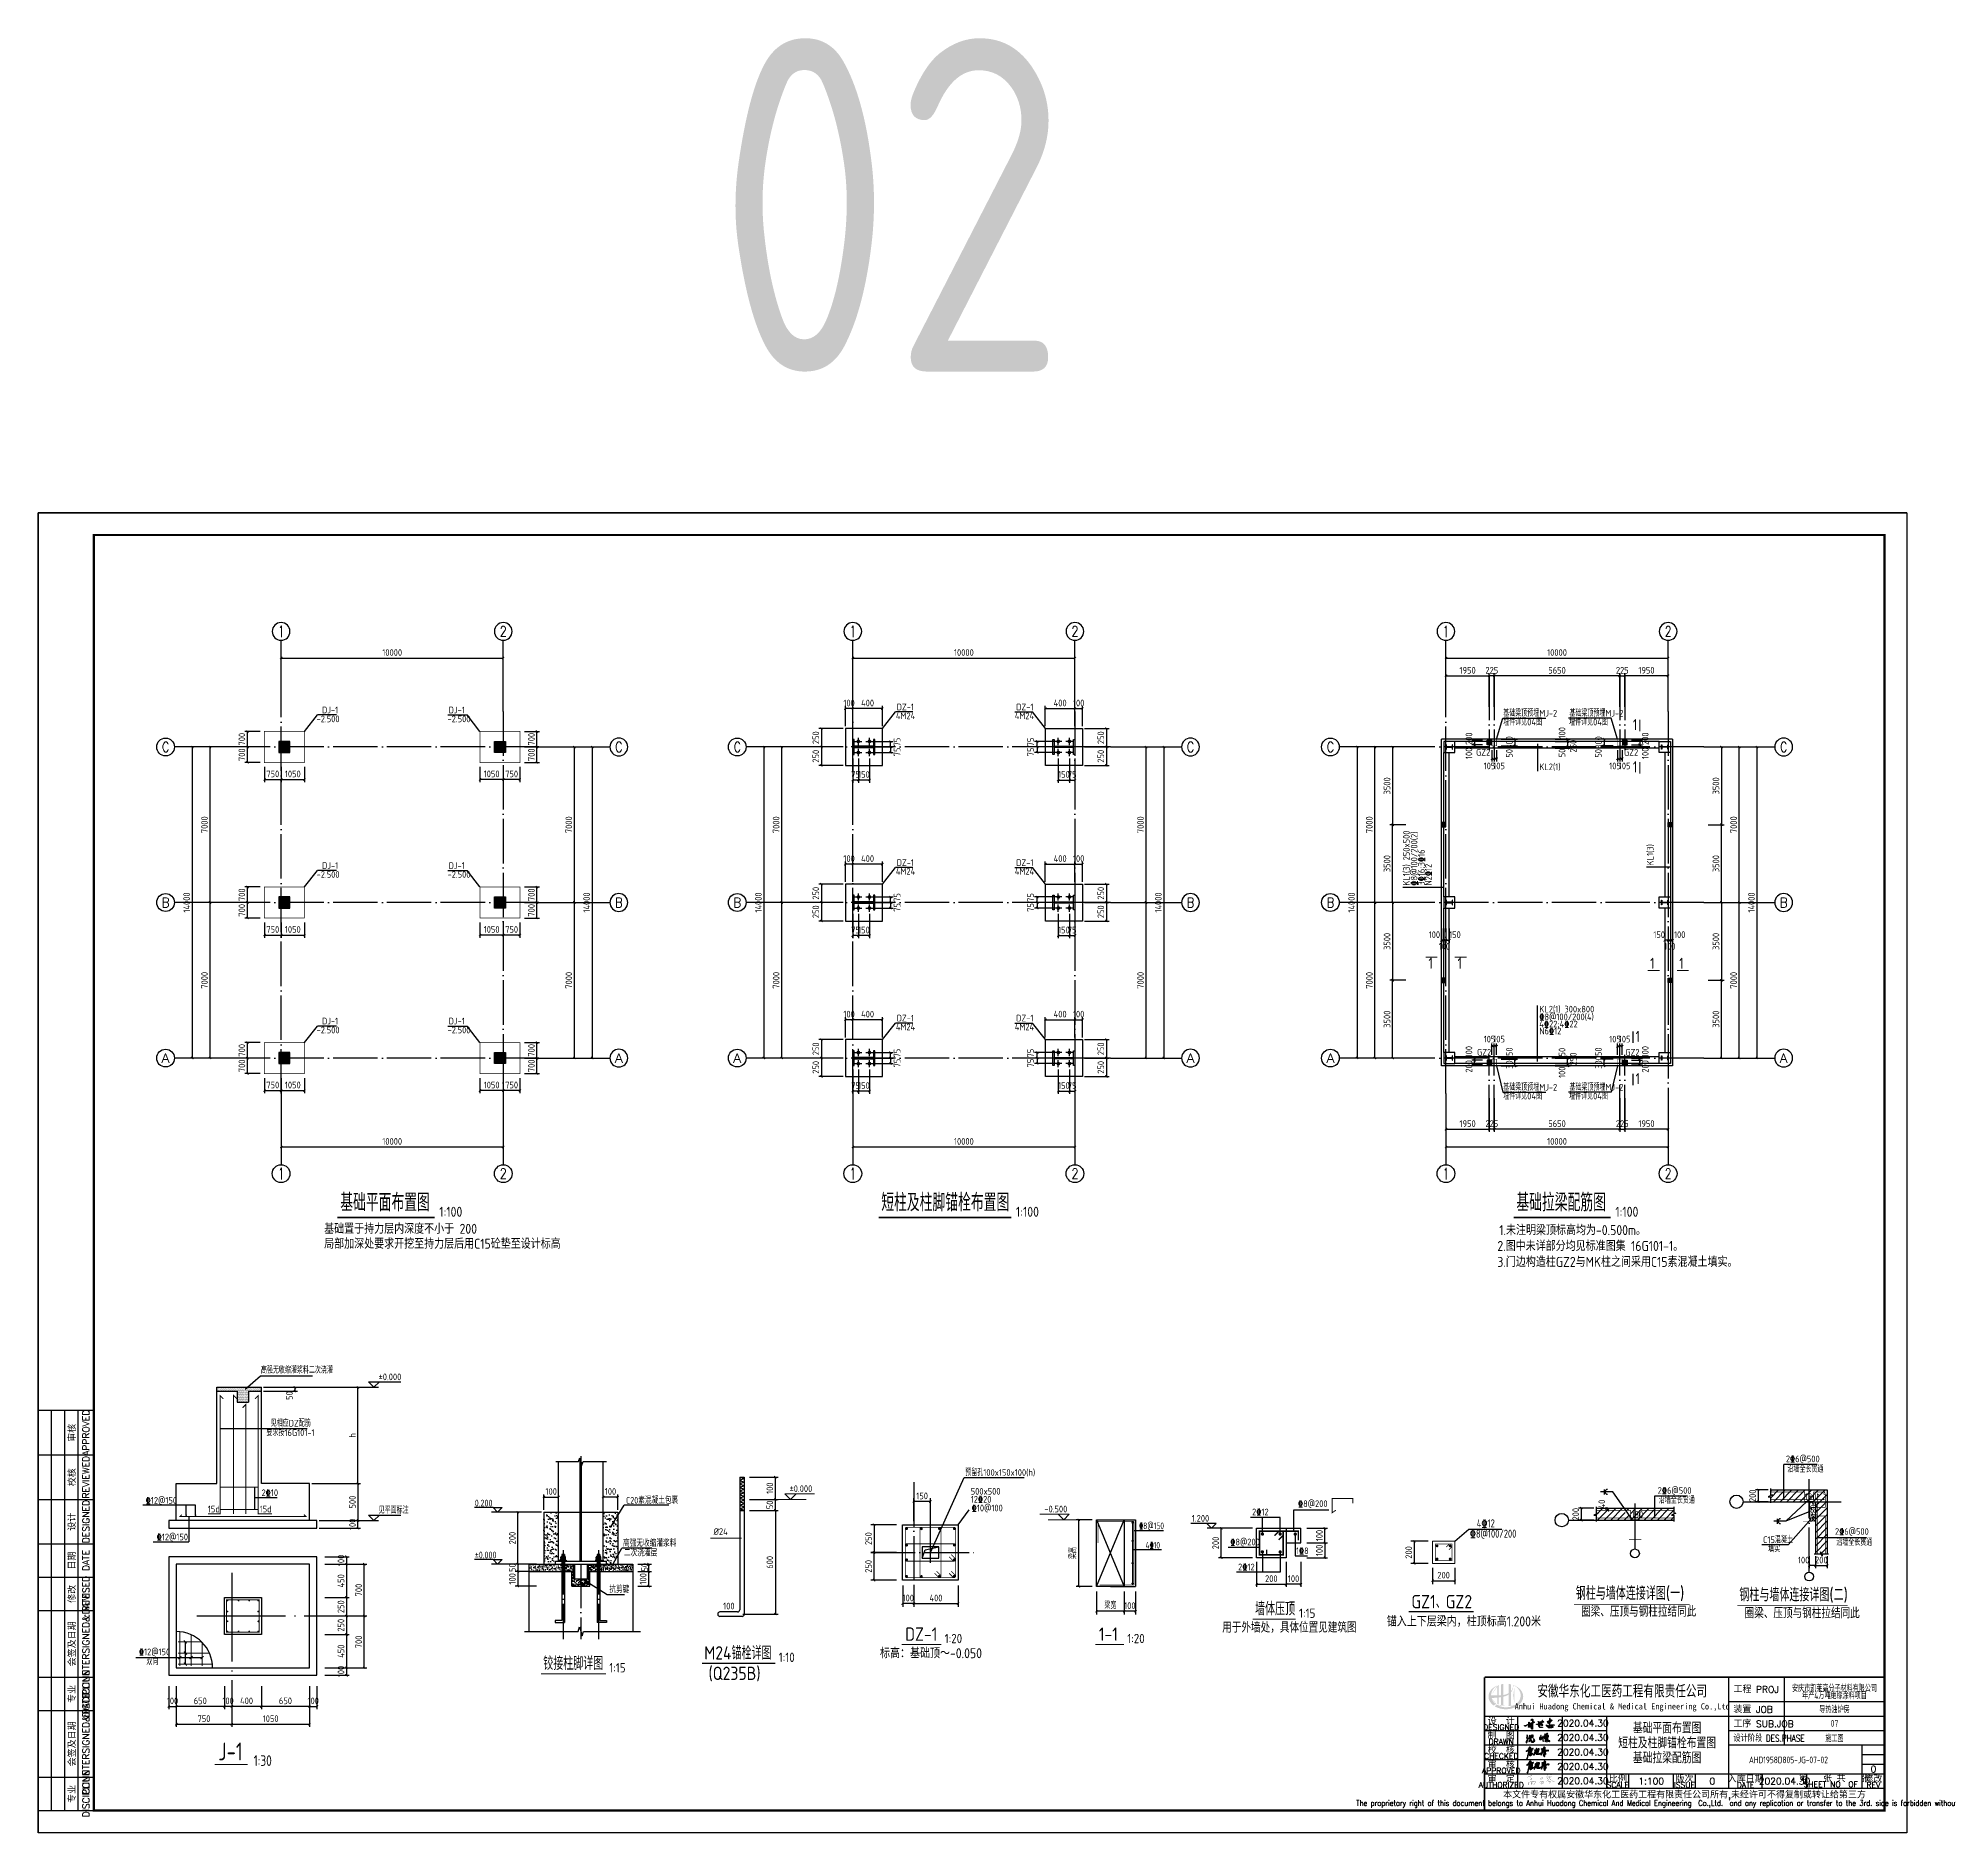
# Model space of a CAD drawing. Header units: millimetres. Extents: x 865974 to 875117, y 40174 to 44891.
# Drawn here: x 866921 to 867781, y 40174 to 40981 of the extents above; entities that cross this region are included whole.
import ezdxf
from ezdxf.enums import TextEntityAlignment as Align

# ---------------------------------------------------------------- set-up
doc = ezdxf.new("R2010")
doc.units = ezdxf.units.MM
doc.header["$LTSCALE"] = 1000
doc.header["$MEASUREMENT"] = 0
for name, pattern in [('2', [11.4, 9, -0.9, 0.6, -0.9]), ('4', [5, 1.5, -1, 1.5, -1]), ('DOTE', [2.42, 2, -0.2, 0.02, -0.2])]:
    doc.linetypes.add(name, pattern=pattern)
for name, color, linetype, lineweight in [('1', 4, 'Continuous', 70), ('D3', 62, 'Continuous', 9), ('Z-柱大样外框', 7, 'ByLayer', 18)]:
    doc.layers.add(name, color=color, linetype=linetype, lineweight=lineweight)
for name, color, linetype in [('120', 253, 'Continuous'), ('1500', 4, 'Continuous'), ('1505', 2, 'Continuous'), ('1525', 1, 'Continuous'), ('1526', 7, 'Continuous'), ('1527', 7, 'Continuous'), ('1530', 253, 'Continuous'), ('1534', 7, 'Continuous'), ('2', 3, 'Continuous'), ('21', 3, '4'), ('22', 1, 'Continuous'), ('AXIS', 3, 'Continuous'), ('AXIS_TEXT', 7, 'Continuous'), ('COLUMN', 9, 'Continuous'), ('D1', 112, 'Continuous'), ('D2', 6, 'Continuous'), ('DIM', 7, 'Continuous'), ('DIM_SYMB', 3, 'Continuous'), ('DOTE', 1, 'DOTE'), ('HATCH', 8, 'Continuous'), ('M_Prof', 2, 'Continuous'), ('NUM', 7, 'Continuous'), ('OTHER', 2, 'Continuous'), ('Prof', 2, 'Continuous'), ('PUB_DIM', 3, 'Continuous'), ('PUB_TEXT', 7, 'Continuous'), ('REIN', 1, 'Continuous'), ('S-CO-ST', 2, 'Continuous'), ('图名下划线', 7, 'Continuous'), ('图层4', 4, 'Continuous'), ('基础', 4, 'Continuous'), ('尺寸标注', 7, 'Continuous'), ('层14', 2, 'Continuous'), ('支撑', 6, 'Continuous'), ('文字', 7, 'Continuous'), ('构造柱', 3, 'Continuous'), ('柱', 2, 'Continuous'), ('柱平法箍筋', 24, 'Continuous'), ('柱平法纵筋', 7, 'Continuous'), ('柱集中标注', 2, 'Continuous'), ('标注', 7, 'Continuous'), ('梁', 4, 'Continuous'), ('梁集中标注', 2, 'Continuous'), ('檩条', 34, 'Continuous'), ('水平标注', 2, 'Continuous'), ('独立基础', 2, 'Continuous'), ('螺栓孔标注', 253, 'Continuous'), ('轴线', 253, '2')]:
    doc.layers.add(name, color=color, linetype=linetype)
doc.styles.add('_TCH_AXIS', font='COMPLEX', dxfattribs={"bigfont": 'GBCBIG'})
doc.styles.add('COMPLEX', font='COMPLEX')
doc.styles.add('ECEC_TK', font='txt_l.shx', dxfattribs={"bigfont": 'hztxt_l.shx'})
doc.styles.add('ECEC_TQ', font='txt_l.shx', dxfattribs={"bigfont": 'hztxt_l.shx'})
doc.styles.add('ECEC_TQ_S', font='')
doc.styles.add('GBHZ', font='gbenor.shx', dxfattribs={"width": 0.9, "bigfont": 'gbcbig.shx'})
doc.styles.add('TS', font='tssdeng.shx', dxfattribs={"width": 0.8, "height": 2.5, "bigfont": 'tssdchn.shx'})
doc.styles.add('TSSD_REIN', font='tssdeng.shx', dxfattribs={"width": 0.7, "bigfont": 'tssdchn.shx'})
doc.styles.get('ECEC_TQ_S').set_extended_font_data('SimSun')
doc.dimstyles.new('Y10', dxfattribs={"dimscale": 0, "dimtxt": 3, "dimasz": 0.01, "dimexe": 1.2, "dimexo": 1, "dimgap": 1, "dimtad": 1, "dimdec": 0, "dimlfac": 10, "dimzin": 0, "dimdsep": 46, "dimtxsty": 'GBHZ', "dimblk1": 'DX', "dimblk2": 'DX', "dimsah": 1, "dimcen": 0.09, "dimdle": 1, "dimadec": 0, "dimazin": 0, "dimtfac": 1, "dimtdec": 0, "dimtix": 1, "dimtmove": 2, "dimatfit": 3, "dimldrblk": 'DX', "dimfxl": 0, "dimtolj": 1, "dimtzin": 0, "dimarcsym": 0})
doc.dimstyles.new('Y100', dxfattribs={"dimscale": 0, "dimtxt": 3, "dimasz": 0.01, "dimexe": 1.2, "dimexo": 2, "dimgap": 1, "dimtad": 1, "dimdec": 0, "dimlfac": 100, "dimzin": 0, "dimdsep": 46, "dimtxsty": 'GBHZ', "dimblk": 'DX', "dimcen": 0.09, "dimdle": 1, "dimclrd": 7, "dimclre": 7, "dimclrt": 7, "dimadec": 0, "dimazin": 0, "dimtfac": 1, "dimtdec": 0, "dimtix": 1, "dimtmove": 2, "dimatfit": 3, "dimldrblk": 'DX', "dimfxl": 0, "dimtolj": 1, "dimtzin": 0, "dimarcsym": 0})
doc.dimstyles.new('Y15', dxfattribs={"dimscale": 0, "dimtxt": 3, "dimasz": 0.01, "dimexe": 1.2, "dimexo": 1, "dimgap": 1, "dimtad": 1, "dimdec": 0, "dimlfac": 15, "dimzin": 0, "dimdsep": 46, "dimtxsty": 'GBHZ', "dimblk1": 'DX', "dimblk2": 'DX', "dimsah": 1, "dimcen": 0.09, "dimdle": 1, "dimadec": 0, "dimazin": 0, "dimtfac": 1, "dimtdec": 0, "dimtix": 1, "dimtmove": 2, "dimatfit": 3, "dimldrblk": 'DX', "dimfxl": 0, "dimtolj": 1, "dimtzin": 0, "dimarcsym": 0})
doc.dimstyles.new('Y20', dxfattribs={"dimscale": 0, "dimtxt": 3, "dimasz": 0.01, "dimexe": 1.5, "dimexo": 0.03, "dimgap": 1, "dimtad": 1, "dimdec": 0, "dimlfac": 20, "dimzin": 0, "dimdsep": 46, "dimtxsty": 'GBHZ', "dimblk1": 'DX', "dimblk2": 'DX', "dimsah": 1, "dimcen": 0.09, "dimdle": 1, "dimadec": 0, "dimazin": 0, "dimtfac": 1, "dimtdec": 0, "dimtix": 1, "dimtmove": 2, "dimatfit": 3, "dimldrblk": 'DX', "dimfxl": 0, "dimtolj": 1, "dimtzin": 0, "dimarcsym": 0})
doc.dimstyles.new('Y30', dxfattribs={"dimscale": 0, "dimtxt": 3, "dimasz": 0.01, "dimexe": 1.2, "dimexo": 1, "dimgap": 1, "dimtad": 1, "dimdec": 0, "dimlfac": 30, "dimzin": 0, "dimdsep": 46, "dimtxsty": 'GBHZ', "dimblk1": 'DX', "dimblk2": 'DX', "dimsah": 1, "dimcen": 0.09, "dimdle": 1, "dimadec": 0, "dimazin": 0, "dimtfac": 1, "dimtdec": 0, "dimtix": 1, "dimtmove": 2, "dimatfit": 3, "dimldrblk": 'DX', "dimfxl": 0, "dimtolj": 1, "dimtzin": 0, "dimarcsym": 0})
pattern_1 = [(37.5, (502040.9949, -183984.3202), (-0.041995572, 1.2845491793), [0, -1.0133333333, 0, -1.1333333333, 0, -1.0833333333]), (7.5, (502040.9949, -183984.3202), (1.179851137, 1.88143071), [0, -0.5466666667, 0, -0.9133333333, 0, -0.35]), (327.5, (502040.1749, -183984.3202), (2.0760945745, 0.0037727024), [0, -0.3333333333, 0, -1.2, 0, -1.5666666667]), (317.5, (502040.175, -183984.3202), (2.004084403, 0.585117043), [0, -0.1666666667, 0, -0.7866666667, 0, -0.9])]
pattern_2 = [(37.5, (502040.995, -183984.3202), (-0.083991144, 2.569098359), [0, -2.026666667, 0, -2.266666667, 0, -2.166666667]), (7.5, (502040.995, -183984.3202), (2.359702274, 3.76286142), [0, -1.093333333, 0, -1.826666667, 0, -0.7]), (327.5, (502039.355, -183984.3202), (4.152189149, 0.007545405), [0, -0.666666667, 0, -2.4, 0, -3.133333333]), (317.5, (502039.355, -183984.3202), (4.008168806, 1.170234087), [0, -0.333333333, 0, -1.573333333, 0, -1.8])]

msp = doc.modelspace()

# ---------------------------------------------------------------- texts
at = {"ltscale": 2, "style": 'GBHZ'}
for p in [(867101.522, 40450.75), (867361.081, 40450.75), (867630.878, 40450.75)]:
    msp.add_text('1:100', height=4.5, rotation=0.204441, dxfattribs=at).set_placement(p)
for s, height, style, p in [('基础置于持力层内深度不小于 200', 4.5, 'GBHZ', (867049.683, 40443.111)), ('1.未注明梁顶标高均为-0.500m。', 4.5, 'GBHZ', (867578.579, 40442.509)), ('局部加深处要求开挖至持力层后用C15砼垫至设计标高', 4.5, 'GBHZ', (867049.683, 40436.383)), ('2.图中未详部分均见标准图集 16G101-1。', 4.5, 'GBHZ', (867577.739, 40435.392)), ('3.门边构造柱GZ2与MK柱之间采用C15素混凝土填实。', 4.5, 'GBHZ', (867577.739, 40428.225)), ('工程 PROJ', 3, 'ECEC_TQ', (867683.988, 40236.578)), ('装置 JOB', 3, 'ECEC_TQ', (867683.988, 40227.578)), ('工序 SUB.JOB', 3, 'ECEC_TQ', (867683.988, 40221.078))]:
    msp.add_text(s, height=height, dxfattribs=dict(style=style)).set_placement(p)
at = {"style": 'ECEC_TK'}
for s, p in [('APPROVED', (866942.488, 40353.578)), ('审核', (866935.988, 40353.578)), ('校核', (866935.988, 40333.578)), ('REVIEWED', (866942.488, 40333.578)), ('DESIGNED', (866942.488, 40313.578)), ('设计', (866935.988, 40313.578)), ('DATE', (866942.488, 40296.078)), ('日期', (866935.988, 40296.078)), ('修改', (866935.988, 40281.078)), ('REVISED', (866942.488, 40281.078)), ('COUNTERSIGNED&DATE', (866942.488, 40258.578)), ('会签及日期', (866935.988, 40258.578)), ('DISCIPLINE', (866942.488, 40236.078)), ('专业', (866935.988, 40236.078)), ('COUNTERSIGNED&DATE', (866942.488, 40213.578)), ('会签及日期', (866935.988, 40213.578)), ('DISCIPLINE', (866942.488, 40191.078)), ('专业', (866935.988, 40191.078))]:
    msp.add_text(s, height=3, rotation=90, dxfattribs=at).set_placement(p, align=Align.MIDDLE)
for s, style, width, p in [('%%P0.000', 'GBHZ', 0.9, (867259.168, 40326.94)), ('-0.500', 'GBHZ', 0.9, (867373.84, 40317.75)), ('%%C24', 'GBHZ', 0.9, (867224.998, 40307.6)), ('100', 'GBHZ', 0.9, (867229.272, 40274.092)), ('设计阶段 DES.PHASE', 'ECEC_TQ', 0.8, (867683.988, 40214.578))]:
    msp.add_text(s, height=3, dxfattribs=dict(style=style, width=width)).set_placement(p)
at = {"color": 3, "linetype": 'Continuous', "style": 'GBHZ', "width": 0.9}
for s, p in [('\x848@100/200', (867565.352, 40306.369)), ('4\x8412', (867568.463, 40311.008))]:
    msp.add_text(s, height=3.6, dxfattribs=at).set_placement(p)
for s, height, style, width, p in [('安徽华东化工医药工程有限责任公司', 5, 'ECEC_TQ_S', 0.7, (867633.937, 40237.578)), ('Anhui Huadong Chemical & Medical Engineering Co.,Ltd', 2.8, 'ECEC_TQ_S', 0.85, (867633.937, 40230.078)), ('The proprietary right of this document belongs to Anhui Huadong Chemical And Medical Engineering  Co.,Ltd.  and any replication or transfer to the 3rd. side is forbidden without its permission. ', 2.5, 'ECEC_TQ', 0.72, (867661.988, 40186.578))]:
    msp.add_text(s, height=height, dxfattribs=dict(style=style, width=width)).set_placement(p, align=Align.MIDDLE)
at = {"style": 'ECEC_TQ'}
for s, height, p in [('设  计', 3, (867579.488, 40224.078)), ('DESIGNED', 2.5, (867579.488, 40221.078)), ('DRAWN', 2.5, (867579.488, 40214.578)), ('制  图', 3, (867579.488, 40217.578)), ('CHECKED', 2.5, (867579.488, 40208.078)), ('校  核', 3, (867579.488, 40211.078)), ('审  核', 3, (867579.488, 40204.578)), ('APPROVED', 2.5, (867579.488, 40201.578)), ('审  定', 3, (867579.488, 40198.078)), ('比例', 3, (867631.988, 40198.078)), ('版次', 3, (867661.988, 40198.078)), ('入库日期', 3, (867689.488, 40198.078)), ('第   张 共   张', 3, (867729.488, 40198.328)), ('修改', 3, (867746.988, 40198.078)), ('AUTHORIZED', 2.5, (867579.488, 40195.078)), ('本文件专有权属安徽华东化工医药工程有限责任公司所有,未经许可不得复制或转让给第三方', 3, (867661.988, 40190.578)), ('SCALE', 2.5, (867631.988, 40195.078)), ('ISSUE', 2.5, (867661.988, 40195.078)), ('DATE', 2.5, (867689.488, 40195.078)), ('SHEET NO  OF  ', 2.5, (867729.488, 40195.328)), ('REV', 2.5, (867746.988, 40195.078))]:
    msp.add_text(s, height=height, dxfattribs=at).set_placement(p, align=Align.MIDDLE)
for tag, text, p in [('2020.04.30', ' ', (867616.232, 40222.906)), ('2020.04.30', ' ', (867616.232, 40216.406)), ('2020.04.30', ' ', (867616.232, 40209.906)), ('2020.04.30', ' ', (867616.232, 40203.406)), ('2020.04.30', ' ', (867616.232, 40196.906)), ('1:100', '1:100', (867646.988, 40196.828)), ('0', '0', (867674.488, 40196.828)), ('2020.04.30', ' ', (867706.988, 40196.828)), ('0', '0', (867746.988, 40202.245))]:
    msp.add_attdef(tag, text=text, height=3, dxfattribs=at).set_placement(p, align=Align.MIDDLE)
at = {"layer": '1526', "style": 'GBHZ', "width": 0.9}
for s, p in [('2%%13210', (867021.497, 40325.085)), ('%%13212@150', (866969.36, 40321.641)), ('%%13212@150', (866974.304, 40305.181)), ('%%13212@150', (866966.301, 40253.47)), ('双向', (866969.685, 40249.141))]:
    msp.add_text(s, height=3, dxfattribs=at).set_placement(p)
at = {"layer": '1530', "style": 'GBHZ', "width": 0.9}
for p in [(866997.315, 40317.735), (867020.64, 40317.735)]:
    msp.add_text('15d', height=3, dxfattribs=at).set_placement(p)
at = {"layer": '1534', "style": 'GBHZ', "width": 0.9}
for s, p in [('高强无收缩灌浆料二次浇灌', (867021.207, 40380.277, 40.505)), ('%%P0.000', (867074.193, 40377.235)), ('见平面标注', (867074.193, 40317.235))]:
    msp.add_text(s, height=3, dxfattribs=at).set_placement(p)
at = {"layer": '2', "color": 7, "style": 'GBHZ', "width": 0.9}
for s, p in [('2%%1326@500', (867707.612, 40340.323)), ('沿墙全长贯通', (867708.286, 40335.757)), ('2%%1326@500', (867649.914, 40326.111)), ('180', (867716.001, 40323.362)), ('180', (867638.085, 40315.256)), ('沿墙全长贯通', (867650.395, 40321.742)), ('2%%1326@500', (867729.695, 40307.647)), ('C15混凝土', (867697.308, 40303.929)), ('填实', (867699.622, 40299.85)), ('沿墙全长贯通', (867730.294, 40302.78))]:
    msp.add_text(s, height=3, dxfattribs=at).set_placement(p)
msp.add_text('180', height=3, rotation=90, dxfattribs=at).set_placement((867721.657, 40315.947))
at = {"layer": 'AXIS', "style": 'TSSD_REIN', "width": 0.7}
for s, p in [('安庆市凯莱高分子材料有限公司', (867729.488, 40238.854)), ('年产4万吨绝缘涂料项目', (867729.488, 40235.623)), ('导热油炉房', (867729.488, 40229.328)), ('07', (867729.488, 40222.828)), ('施工图', (867729.488, 40216.328)), ('AHD1958D805-JG-07-02', (867708.766, 40206.371))]:
    msp.add_text(s, height=3, dxfattribs=at).set_placement(p, align=Align.MIDDLE)
at = {"layer": 'DIM', "style": 'GBHZ', "width": 0.9}
for s, p in [('2%%13212', (867467.352, 40316.43)), ('%%1328@200', (867488.015, 40320.151)), ('1.200', (867440.212, 40313.565)), ('%%1328@200', (867457.523, 40302.919)), ('1%%1328', (867487.088, 40298.954)), ('2%%13212', (867461.058, 40291.683))]:
    msp.add_text(s, height=3, dxfattribs=at).set_placement(p)
at = {"layer": 'NUM', "style": 'GBHZ'}
for s, p in [('基础平面布置图', (867056.935, 40453.218)), ('短柱及柱脚锚栓布置图', (867300.448, 40453.218)), ('基础拉梁配筋图', (867586.291, 40453.218))]:
    msp.add_text(s, height=8, dxfattribs=at).set_placement(p)
at = {"layer": 'PUB_DIM', "style": 'GBHZ', "width": 0.9}
for p in [(867638.748, 40669.737), (867638.748, 40650.732), (867546.747, 40562.365), (867559.829, 40562.365), (867646.512, 40562.331), (867659.593, 40562.331), (867639.961, 40529.442), (867639.961, 40510.436)]:
    msp.add_text('1', height=5, dxfattribs=at).set_placement(p)
at = {"layer": 'PUB_TEXT', "style": 'GBHZ'}
for s, height, p in [('钢柱与墙体连接详图(一)', 6, (867613.067, 40278.379)), ('钢柱与墙体连接详图(二)', 6, (867686.678, 40277.683)), ('墙体压顶', 6, (867468.678, 40271.363)), ('1:15', 4.2, (867488.475, 40270.281)), ('圈梁、压顶与钢柱拉结同此', 4.8, (867615.416, 40270.778)), ('圈梁、压顶与钢柱拉结同此', 4.8, (867689.027, 40270.083)), ('DZ-1', 6, (867311.208, 40259.964)), ('1-1', 6, (867398.376, 40259.964)), ('用于外墙处，具体位置见建筑图', 4.8, (867453.898, 40263.628)), ('M24锚栓详图', 6, (867220.738, 40251.518)), ('1:20', 4.2, (867328.982, 40258.882)), ('1:20', 4.2, (867411.149, 40258.882)), ('铰接柱脚详图', 6, (867148.296, 40246.819)), ('1:15', 4.2, (867178.002, 40245.737)), ('(Q235B)', 6, (867222.671, 40242.316)), ('1:10', 4.2, (867254.283, 40250.437)), ('标高：基础顶～-0.050', 4.5, (867299.871, 40252.128))]:
    msp.add_text(s, height=height, dxfattribs=at).set_placement(p)
at = {"layer": 'PUB_TEXT', "style": 'TS', "width": 0.8}
for s, p in [('基础平面布置图', (867654.154, 40221.003)), ('短柱及柱脚锚栓布置图', (867654.154, 40214.311)), ('基础拉梁配筋图', (867654.154, 40207.618))]:
    msp.add_text(s, height=5, dxfattribs=at).set_placement(p, align=Align.MIDDLE)
at = {"layer": '图名下划线', "style": 'GBHZ', "width": 0.9}
for s, p in [('要求按16G101-1', (867023.709, 40352.14)), ('见相应DZ配筋', (867025.615, 40356.385))]:
    msp.add_text(s, height=3, dxfattribs=at).set_placement(p)
at = {"layer": '文字', "color": 6, "style": 'GBHZ', "width": 0.9}
for s, height, p in [('J-1', 8, (867002.058, 40206.152)), ('1:30', 4.8, (867017.954, 40203.661))]:
    msp.add_text(s, height=height, dxfattribs=at).set_placement(p)
at = {"layer": '柱集中标注', "style": 'GBHZ', "width": 0.9}
for s, p in [('DJ-1', (867048.701, 40677.326)), ('DJ-1', (867105.675, 40677.326)), ('DZ-1', (867307.354, 40678.659)), ('DZ-1', (867361.158, 40678.659)), ('-2.500', (867046.283, 40673.319)), ('-2.500', (867105.211, 40673.319)), ('4M24', (867307.013, 40674.688)), ('4M24', (867360.539, 40674.688)), ('DJ-1', (867048.701, 40607.326)), ('DJ-1', (867105.675, 40607.326)), ('DZ-1', (867307.354, 40608.659)), ('DZ-1', (867361.158, 40608.659)), ('-2.500', (867046.283, 40603.319)), ('-2.500', (867105.211, 40603.319)), ('4M24', (867307.013, 40604.688)), ('4M24', (867360.539, 40604.688)), ('DZ-1', (867307.354, 40538.659)), ('DZ-1', (867361.158, 40538.659)), ('-2.500', (867046.283, 40533.319)), ('DJ-1', (867048.701, 40537.326)), ('-2.500', (867105.211, 40533.319)), ('DJ-1', (867105.675, 40537.326)), ('4M24', (867307.013, 40534.688)), ('4M24', (867360.539, 40534.688)), ('预留孔100x150x100(h)', (867338.256, 40334.203)), ('500x500', (867340.698, 40325.723)), ('12%%13220', (867340.698, 40322.123)), ('%%13210@100', (867341.145, 40318.201))]:
    msp.add_text(s, height=3, dxfattribs=at).set_placement(p)
at = {"layer": '梁集中标注'}
for s, height, style, width, p in [('02', 150, 'GBHZ', 0.9, (867226.597, 40831.114)), ('基础梁顶预埋MJ-2', 3, 'GBHZ', 0.9, (867580.379, 40675.891)), ('基础梁顶预埋MJ-2', 3, 'GBHZ', 0.9, (867610.161, 40675.891)), ('埋件详见04图', 3, 'GBHZ', 0.9, (867580.379, 40671.893)), ('埋件详见04图', 3, 'GBHZ', 0.9, (867610.036, 40671.893)), ('GZ2', 3, 'GBHZ', 0.9, (867568.176, 40658.293)), ('KL2(1)', 3, 'GBHZ', 0.9, (867596.624, 40651.756)), ('GZ2', 3, 'GBHZ', 0.9, (867634.747, 40658.235)), ('KL2(1) 300x800', 3, 'GBHZ', 0.9, (867596.624, 40542.705)), ('%%1328@100/200(4)', 3, 'GBHZ', 0.9, (867596.624, 40539.228)), ('4%%13222;4%%13222', 3, 'GBHZ', 0.9, (867596.624, 40535.98)), ('N6%%13212', 3, 'GBHZ', 0.9, (867596.624, 40532.846)), ('GZ2', 3, 'GBHZ', 0.9, (867568.613, 40523.308)), ('GZ2', 3, 'GBHZ', 0.9, (867635.346, 40523.262)), ('埋件详见04图', 3, 'GBHZ', 0.9, (867580.379, 40503.572)), ('基础梁顶预埋MJ-2', 3, 'GBHZ', 0.9, (867580.379, 40507.57)), ('埋件详见04图', 3, 'GBHZ', 0.9, (867610.036, 40503.572)), ('基础梁顶预埋MJ-2', 3, 'GBHZ', 0.9, (867610.161, 40507.57)), ('%%1328@150', 3, 'TSSD_REIN', 0.7, (867416.535, 40310.193))]:
    msp.add_text(s, height=height, dxfattribs=dict(at, style=style, width=width)).set_placement(p)
at = {"layer": '梁集中标注', "style": 'GBHZ', "width": 0.9}
for s, p in [('KL1(3) 250x500', (867538.304, 40599.8)), ('%%1328@100/200(2)', (867541.781, 40599.8)), ('3%%13216;3%%13216', (867545.029, 40599.8)), ('KL1(3)', (867648.029, 40608.862)), ('N2%%13212', (867548.163, 40599.8))]:
    msp.add_text(s, height=3, rotation=90, dxfattribs=at).set_placement(p)
at = {"layer": '梁集中标注', "color": 1, "style": 'TSSD_REIN', "width": 0.7}
msp.add_text('4%%13210', height=3, dxfattribs=at).set_placement((867419.422, 40301.485))
at = {"layer": '水平标注', "style": 'GBHZ'}
for s, height, p in [('GZ1、GZ2', 6, (867539.056, 40274.595)), ('锚入上下层梁内，柱顶标高1.200米', 4.5, (867527.962, 40266.421))]:
    msp.add_text(s, height=height, dxfattribs=at).set_placement(p)
at = {"layer": '螺栓孔标注', "style": 'GBHZ'}
for s, p in [('0.200', (867117.469, 40320.436)), ('C20素混凝土包裹', (867185.54, 40321.67)), ('高强无收缩灌浆料', (867184.207, 40302.346)), ('二次浇灌层', (867184.624, 40298)), ('%%P0.000', (867117.469, 40297.087)), ('抗剪键', (867178.045, 40281.561, 6))]:
    msp.add_text(s, height=3, dxfattribs=at).set_placement(p)

# ---------------------------------------------------------------- blocks, each defined once
blk = doc.blocks.new('A$C744C32FA')
at = {"const_width": 30}
for points in [[(-2326, 582), (-2064, 692), (-1816, 796), (-1490, 848), (-1270, 844)], [(-1936, 1093), (-1737, 1077), (-1648, 1041), (-1810, 905)], [(-1731, 663), (-1881, 583), (-1870, 98)], [(-1827, 396), (-1624, 407), (-1683, 178), (-1785, 172)], [(-164, 18), (-164, 609), (181, 609), (259, 574), (264, 359)], [(-164, 314), (-7, 353), (104, 403)], [(-134, 116), (-29, 188), (93, 237), (170, 221), (209, 331), (264, 359)], [(942, 898), (1107, 926), (1169, 977), (1294, 1000)], [(948, 580), (1073, 676), (1203, 739), (1357, 744), (1391, 773)], [(1507, 561), (1490, 391), (1400, 274), (1309, 157), (1214, 34), (1126, -80), (1076, -119)], [(1096, 313), (1232, 433), (1357, 563), (1402, 586)], [(1192, 881), (1164, 478), (1155, 349)], [(1369, -2), (1421, -24), (1477, -51)], [(1510, 451), (1603, 321), (1697, 211), (1854, 88), (1967, -1), (2044, -62), (2137, -96), (2323, -163), (2364, -162), (2404, -149), (2384, -156)], [(1530, 654), (1647, 720), (1785, 749), (1891, 785), (2007, 796)], [(1541, 978), (1734, 989), (1818, 1000), (1872, 989)], [(1603, 465), (1698, 528), (1794, 557), (1966, 568), (2003, 590)], [(1706, 987), (1698, 528)], [(-2108, -913), (-2158, -364), (-1863, -238), (-1491, -154), (-1069, -179), (-858, -255), (-909, -331), (-1198, -765)], [(-1677, -676), (-1677, -347)], [(-1677, -415), (-1452, -396), (-1441, -504), (-1677, -676)], [(-238, -177), (-238, -696)], [(-193, -327), (-59, -250), (154, -178), (450, -162), (558, -210), (534, -366), (450, -489), (346, -609)], [(-47, -485), (45, -414), (178, -350), (322, -338)], [(-3, -681), (142, -597), (326, -529), (398, -549)], [(1332, -239), (1431, -185), (1526, -163), (1671, -155), (1722, -174), (1703, -260), (1445, -564)]]:
    blk.add_lwpolyline(points, dxfattribs=at)
blk = doc.blocks.new('ZYC')
h = blk.add_hatch()
h.set_pattern_fill('ANSI31', color=256, scale=0.01, style=0)
h.paths.add_polyline_path([(0.191716, 0.193383), (0.190548, 0.202253), (0.193921, 0.209), (0.201718, 0.213388), (0.217472, 0.22272), (0.225169, 0.22774), (0.240061, 0.238394), (0.258667, 0.248519), (0.268004, 0.25352), (0.28674, 0.263401), (0.294628, 0.264902), (0.298717, 0.265243), (0.306745, 0.265068), (0.308789, 0.264548), (0.309735, 0.261709), (0.308412, 0.260067), (0.297475, 0.244701), (0.290436, 0.237662), (0.27507, 0.226725), (0.252355, 0.212968), (0.241647, 0.204333), (0.223391, 0.185047), (0.223622, 0.181464), (0.224421, 0.179466), (0.226725, 0.176712), (0.25062, 0.191577), (0.262092, 0.200013), (0.283406, 0.218389), (0.297409, 0.232393), (0.304411, 0.239395), (0.318415, 0.253398), (0.320906, 0.2583), (0.321641, 0.261237), (0.321749, 0.266735), (0.319516, 0.270611), (0.318508, 0.272625), (0.316748, 0.276738), (0.301969, 0.277631), (0.294072, 0.276555), (0.280072, 0.271736), (0.264068, 0.263734), (0.256066, 0.259733), (0.240061, 0.251731), (0.233868, 0.248283), (0.230965, 0.245742), (0.226725, 0.240061), (0.214987, 0.236586), (0.209117, 0.233284), (0.200051, 0.225058), (0.192716, 0.217722), (0.189048, 0.214055), (0.181713, 0.20672), (0.175712, 0.20672), (0.172711, 0.20672), (0.166709, 0.20672), (0.172241, 0.193666), (0.177845, 0.187261), (0.190049, 0.180046), (0.195383, 0.177379), (0.198051, 0.176045), (0.203385, 0.173378), (0.207386, 0.173378), (0.209387, 0.173378), (0.213388, 0.173378), (0.213388, 0.177379), (0.213388, 0.179379), (0.213388, 0.18338), (0.203895, 0.184399), (0.19865, 0.18682)], flags=17)
h.paths.add_polyline_path([(0.260067, 0.325083), (0.264264, 0.330433), (0.265218, 0.335201), (0.263401, 0.341754), (0.273403, 0.351757), (0.278405, 0.356758), (0.288407, 0.366761), (0.291736, 0.3701), (0.290871, 0.376157), (0.28674, 0.37843), (0.278712, 0.378605), (0.274623, 0.378265), (0.266735, 0.376763), (0.252423, 0.368751), (0.245056, 0.365067), (0.230059, 0.358425), (0.229248, 0.364334), (0.231514, 0.368865), (0.236727, 0.371762), (0.24131, 0.378456), (0.242225, 0.383948), (0.240061, 0.391767), (0.237394, 0.394434), (0.23606, 0.395768), (0.233393, 0.398435), (0.230812, 0.400649), (0.226589, 0.399804), (0.225058, 0.396768), (0.223796, 0.391416), (0.22476, 0.38756), (0.228392, 0.383431), (0.228282, 0.380033), (0.227931, 0.378275), (0.226725, 0.375096), (0.210128, 0.354559), (0.200583, 0.345014), (0.180046, 0.328417), (0.176798, 0.323736), (0.172234, 0.322025), (0.166709, 0.323416), (0.178469, 0.342442), (0.183551, 0.352606), (0.191716, 0.373429), (0.201873, 0.398707), (0.206875, 0.411378), (0.216722, 0.436778), (0.22205, 0.441004), (0.226849, 0.441964), (0.233393, 0.440113), (0.248453, 0.432139), (0.25582, 0.427786), (0.270069, 0.41844), (0.272101, 0.414456), (0.275664, 0.412674), (0.280072, 0.413439), (0.283545, 0.409176), (0.284465, 0.405498), (0.283406, 0.400102), (0.280739, 0.400102), (0.279405, 0.400102), (0.276738, 0.400102), (0.276738, 0.396101), (0.276738, 0.394101), (0.276738, 0.3901), (0.28136, 0.388617), (0.285266, 0.389733), (0.288407, 0.393434), (0.294513, 0.396574), (0.297302, 0.401595), (0.296743, 0.408438), (0.288829, 0.417849), (0.283914, 0.422062), (0.273403, 0.428443), (0.271371, 0.432428), (0.267808, 0.434209), (0.263401, 0.433444), (0.255242, 0.439075), (0.251443, 0.442528), (0.245063, 0.450115), (0.250169, 0.45385), (0.253741, 0.455041), (0.260067, 0.455117), (0.278071, 0.461118), (0.287073, 0.464119), (0.305078, 0.47012), (0.307079, 0.469454), (0.308079, 0.46912), (0.310079, 0.468453), (0.308047, 0.464468), (0.304484, 0.462687), (0.300077, 0.463452), (0.298029, 0.461617), (0.297467, 0.459366), (0.29841, 0.456784), (0.29992, 0.453737), (0.30418, 0.452885), (0.306745, 0.455117), (0.317554, 0.46467), (0.323777, 0.468819), (0.336753, 0.475122), (0.340537, 0.478163), (0.341693, 0.48221), (0.340087, 0.486791), (0.336555, 0.489096), (0.331527, 0.48742), (0.330085, 0.483457), (0.321138, 0.480474), (0.316169, 0.479764), (0.306745, 0.480123), (0.280007, 0.473028), (0.266668, 0.46936), (0.240061, 0.461785), (0.207415, 0.451644), (0.191305, 0.445603), (0.160041, 0.431777), (0.160041, 0.434445), (0.160041, 0.435778), (0.160041, 0.438446), (0.175951, 0.452059), (0.184342, 0.458436), (0.201718, 0.47012), (0.208786, 0.474159), (0.212013, 0.478769), (0.213388, 0.486791), (0.216455, 0.489686), (0.2192, 0.490602), (0.223391, 0.490125), (0.229399, 0.500791), (0.2324, 0.506125), (0.238394, 0.516799), (0.240292, 0.524601), (0.23989, 0.529424), (0.236727, 0.536804), (0.23122, 0.540793), (0.226675, 0.541702), (0.220056, 0.540138), (0.210721, 0.53547), (0.206053, 0.533136), (0.196717, 0.528469), (0.198138, 0.538459), (0.198805, 0.543461), (0.200051, 0.553475), (0.196461, 0.554633), (0.193383, 0.556809), (0.184756, 0.554008), (0.180368, 0.550816), (0.175045, 0.543472), (0.17106, 0.54144), (0.169278, 0.537877), (0.170044, 0.53347), (0.172586, 0.532424), (0.174961, 0.533017), (0.176712, 0.535137), (0.179281, 0.539518), (0.183438, 0.541299), (0.188382, 0.540138), (0.181593, 0.526145), (0.177529, 0.519371), (0.168376, 0.506796), (0.153706, 0.492126), (0.146371, 0.484791), (0.1317, 0.47012), (0.128502, 0.463222), (0.125929, 0.459914), (0.120031, 0.455117), (0.119718, 0.451241), (0.121465, 0.448329), (0.125032, 0.446781), (0.14237, 0.464119), (0.151039, 0.472788), (0.168376, 0.490125), (0.176855, 0.50538), (0.184361, 0.512491), (0.200051, 0.520133), (0.209619, 0.525556), (0.215731, 0.527084), (0.226725, 0.526802), (0.227399, 0.518581), (0.226187, 0.513733), (0.221723, 0.506796), (0.205052, 0.490125), (0.196717, 0.48179), (0.180046, 0.465119), (0.164681, 0.45382), (0.157012, 0.448152), (0.141703, 0.436778), (0.125543, 0.421827), (0.116221, 0.415266), (0.096691, 0.405104), (0.075353, 0.394434), (0.064683, 0.3891), (0.043344, 0.37843), (0.039561, 0.375389), (0.038404, 0.371342), (0.04001, 0.366761), (0.044025, 0.366183), (0.046402, 0.366579), (0.050013, 0.368428), (0.072366, 0.379063), (0.083391, 0.384742), (0.105027, 0.396768), (0.108068, 0.400552), (0.112115, 0.401708), (0.116697, 0.400102), (0.119301, 0.403486), (0.121159, 0.404972), (0.125032, 0.406771), (0.129622, 0.401536), (0.130984, 0.396997), (0.130033, 0.3901), (0.132416, 0.389778), (0.133821, 0.388841), (0.135035, 0.386766), (0.137361, 0.391613), (0.137763, 0.394832), (0.136702, 0.400102), (0.139084, 0.400424), (0.14049, 0.401361), (0.141703, 0.403437), (0.142311, 0.400158), (0.143727, 0.39827), (0.146704, 0.396768), (0.146704, 0.383431), (0.146704, 0.376763), (0.146704, 0.363426), (0.140696, 0.341072), (0.138346, 0.329655), (0.135035, 0.306745), (0.132367, 0.293408), (0.131034, 0.28674), (0.128366, 0.273403), (0.127033, 0.268069), (0.126366, 0.265401), (0.125032, 0.260067), (0.122365, 0.24673), (0.121031, 0.240061), (0.118364, 0.226725), (0.11356, 0.208243), (0.111552, 0.198873), (0.108361, 0.180046), (0.102725, 0.164542), (0.100682, 0.156368), (0.098359, 0.140036), (0.09169, 0.113362), (0.088356, 0.100026), (0.081688, 0.073352), (0.078954, 0.060999), (0.07691, 0.054867), (0.071685, 0.043344), (0.0677, 0.041312), (0.065919, 0.037749), (0.066684, 0.033342), (0.064309, 0.030053), (0.059994, 0.029334), (0.056681, 0.031675), (0.055039, 0.032998), (0.0522, 0.032051), (0.05168, 0.030008), (0.050619, 0.024737), (0.051021, 0.021518), (0.053347, 0.016671), (0.058015, 0.016671), (0.060349, 0.016671), (0.065017, 0.016671), (0.072748, 0.023017), (0.076093, 0.027477), (0.08002, 0.036676), (0.096852, 0.082021), (0.10329, 0.105741), (0.111695, 0.153373), (0.123489, 0.195437), (0.128188, 0.21692), (0.135035, 0.260067), (0.139151, 0.267954), (0.14028, 0.272845), (0.140036, 0.281739), (0.142036, 0.283739), (0.143037, 0.28474), (0.145037, 0.28674), (0.143542, 0.294629), (0.143202, 0.298717), (0.14337, 0.306745), (0.145753, 0.307067), (0.147158, 0.308004), (0.148371, 0.310079), (0.151852, 0.30332), (0.152939, 0.299332), (0.153373, 0.291741), (0.1596, 0.295381), (0.16241, 0.299597), (0.163375, 0.306745), (0.166043, 0.306745), (0.167376, 0.306745), (0.170044, 0.306745), (0.175842, 0.313591), (0.179298, 0.316701), (0.186714, 0.321749), (0.209947, 0.339025), (0.223075, 0.346279), (0.250064, 0.356758), (0.256309, 0.362147), (0.262023, 0.363575), (0.270069, 0.361759), (0.258066, 0.349756), (0.252065, 0.343755), (0.240061, 0.331752), (0.221278, 0.318573), (0.211941, 0.311904), (0.193383, 0.29841), (0.19135, 0.294425), (0.187788, 0.292643), (0.18338, 0.293408), (0.182047, 0.288074), (0.18138, 0.285406), (0.180046, 0.280072), (0.184714, 0.280072), (0.187048, 0.280072), (0.191716, 0.280072), (0.206195, 0.295761), (0.214909, 0.302731), (0.233393, 0.313414), (0.233393, 0.310079), (0.233393, 0.308412), (0.233393, 0.305078), (0.218728, 0.293893), (0.212196, 0.286272), (0.203385, 0.270069), (0.200631, 0.267765), (0.198634, 0.266966), (0.19505, 0.266735), (0.189666, 0.263481), (0.18728, 0.259664), (0.186714, 0.253398), (0.189781, 0.250503), (0.192527, 0.249588), (0.196717, 0.250064), (0.210088, 0.262029), (0.216756, 0.268031), (0.230059, 0.280072), (0.233393, 0.280072), (0.233393, 0.283406), (0.241741, 0.284611), (0.245996, 0.286029), (0.253398, 0.290074), (0.253398, 0.288741), (0.253398, 0.28674), (0.260067, 0.28674), (0.263401, 0.28674), (0.263401, 0.289407), (0.263401, 0.290741), (0.263401, 0.293408), (0.268765, 0.293057), (0.27265, 0.295276), (0.27507, 0.300077), (0.276013, 0.302659), (0.275451, 0.30491), (0.273403, 0.306745), (0.262225, 0.306789), (0.255894, 0.30481), (0.24673, 0.29841), (0.245088, 0.297087), (0.242248, 0.298033), (0.241729, 0.300077), (0.247981, 0.31079), (0.251728, 0.3159)])
h.paths.add_polyline_path([(0.172311, 0.351862), (0.151706, 0.320082), (0.148813, 0.335949), (0.149997, 0.345425), (0.156707, 0.360092), (0.156707, 0.372762), (0.156707, 0.379097), (0.156707, 0.391767), (0.151817, 0.400719), (0.150635, 0.406629), (0.151706, 0.416773), (0.165234, 0.42378), (0.172311, 0.426813), (0.186714, 0.431777), (0.191949, 0.436367), (0.196489, 0.437729), (0.203385, 0.436778), (0.200919, 0.423723), (0.198862, 0.417208), (0.193383, 0.405104), (0.180884, 0.369351)], flags=16)
h = blk.add_hatch()
h.set_pattern_fill('ANSI31', color=256, scale=0.01, style=0)
h.paths.add_polyline_path([(0.43011, 0.364093), (0.43011, 0.382765), (0.43011, 0.420108), (0.42674, 0.42542), (0.425073, 0.428087), (0.421775, 0.433444), (0.420561, 0.431369), (0.419156, 0.430432), (0.416773, 0.43011), (0.418678, 0.415427), (0.419679, 0.408091), (0.421775, 0.393434), (0.419006, 0.369579), (0.418668, 0.357391), (0.420108, 0.333419), (0.41744, 0.328084), (0.416107, 0.325417), (0.413439, 0.320082), (0.414054, 0.309347), (0.413343, 0.303662), (0.410105, 0.293408), (0.399991, 0.290918), (0.394373, 0.286237), (0.3901, 0.276738), (0.380676, 0.253935), (0.376645, 0.242177), (0.370095, 0.218389), (0.370095, 0.208387), (0.370095, 0.203385), (0.370095, 0.193383), (0.375842, 0.191199), (0.380817, 0.192305), (0.385099, 0.196717), (0.391767, 0.210054), (0.395101, 0.216722), (0.40177, 0.230059), (0.408931, 0.250792), (0.412599, 0.261129), (0.420108, 0.281739), (0.437767, 0.278859), (0.447218, 0.274133), (0.460118, 0.261734), (0.478724, 0.251609), (0.48806, 0.246608), (0.506796, 0.236727), (0.514554, 0.239101), (0.520234, 0.238155), (0.526802, 0.233393), (0.553475, 0.233393), (0.566812, 0.233393), (0.593485, 0.233393), (0.62211, 0.240615), (0.63627, 0.245335), (0.663503, 0.256732), (0.667504, 0.258733), (0.669505, 0.259733), (0.673506, 0.261734), (0.673506, 0.265068), (0.673506, 0.266735), (0.673506, 0.270069), (0.65194, 0.26343), (0.641248, 0.259755), (0.620159, 0.251731), (0.606822, 0.249064), (0.600154, 0.24773), (0.586817, 0.245063), (0.583483, 0.244396), (0.581816, 0.244062), (0.578481, 0.243396), (0.555142, 0.243396), (0.543472, 0.243396), (0.520133, 0.243396), (0.507672, 0.251585), (0.500819, 0.255011), (0.486791, 0.260067), (0.482384, 0.259302), (0.478821, 0.261083), (0.476789, 0.265068), (0.468212, 0.269419), (0.464099, 0.272162), (0.456784, 0.278405), (0.44933, 0.281676), (0.445738, 0.284191), (0.440113, 0.290074), (0.434588, 0.288683), (0.430024, 0.290394), (0.426776, 0.295076), (0.421963, 0.300651), (0.42138, 0.307062), (0.425109, 0.313414), (0.425389, 0.319104), (0.426579, 0.322279), (0.43011, 0.32675)])
h.paths.add_polyline_path([(0.403437, 0.278405), (0.406483, 0.276895), (0.407335, 0.272635), (0.405104, 0.270069), (0.400789, 0.261552), (0.399657, 0.256267), (0.400102, 0.24673), (0.39271, 0.233425), (0.389042, 0.226756), (0.381764, 0.213388), (0.381342, 0.220741), (0.38169, 0.224569), (0.383431, 0.231726), (0.387336, 0.251661), (0.391694, 0.261829)], flags=16)
h.paths.add_polyline_path([(0.588484, 0.380097), (0.597359, 0.395706), (0.599993, 0.405487), (0.600154, 0.423442), (0.602821, 0.427443), (0.604155, 0.429443), (0.606822, 0.433444), (0.609698, 0.450594), (0.610376, 0.459401), (0.610156, 0.476789), (0.598944, 0.481275), (0.592073, 0.482039), (0.580149, 0.480123), (0.570106, 0.473686), (0.564651, 0.470958), (0.553475, 0.466786), (0.532919, 0.449159), (0.522205, 0.440789), (0.500128, 0.425109), (0.49688, 0.420428), (0.492316, 0.418716), (0.486791, 0.420108), (0.491278, 0.43132), (0.492041, 0.438191), (0.490125, 0.450115), (0.494812, 0.458618), (0.496281, 0.463759), (0.496794, 0.473455), (0.499861, 0.47635), (0.502606, 0.477265), (0.506796, 0.476789), (0.506796, 0.471454), (0.506796, 0.468787), (0.506796, 0.463452), (0.509464, 0.463452), (0.510797, 0.463452), (0.513465, 0.463452), (0.515512, 0.465287), (0.516075, 0.467538), (0.515132, 0.47012), (0.510092, 0.473944), (0.508393, 0.479041), (0.510131, 0.485124), (0.507303, 0.490115), (0.504099, 0.492404), (0.498461, 0.49346), (0.488222, 0.480646), (0.484231, 0.472663), (0.480123, 0.456784), (0.480123, 0.446114), (0.480123, 0.44078), (0.480123, 0.43011), (0.479456, 0.426109), (0.479123, 0.424109), (0.478456, 0.420108), (0.476455, 0.408104), (0.475455, 0.402103), (0.473455, 0.3901), (0.476237, 0.379607), (0.477248, 0.374214), (0.478456, 0.363426), (0.481123, 0.342088), (0.482457, 0.331418), (0.485124, 0.310079), (0.485298, 0.298264), (0.487209, 0.291767), (0.49346, 0.281739), (0.496025, 0.279507), (0.500285, 0.280359), (0.501795, 0.283406), (0.503893, 0.285053), (0.503893, 0.288427), (0.501795, 0.290074), (0.499128, 0.306078), (0.497794, 0.31408), (0.495127, 0.330085), (0.489921, 0.35095), (0.488548, 0.361927), (0.488458, 0.383431), (0.486111, 0.392492), (0.486514, 0.398136), (0.490125, 0.406771), (0.501156, 0.411552), (0.506476, 0.415099), (0.515132, 0.423442), (0.518173, 0.427226), (0.52222, 0.428382), (0.526802, 0.426776), (0.528325, 0.424212), (0.526432, 0.420426), (0.523467, 0.420108), (0.523467, 0.406771), (0.526802, 0.406771), (0.526802, 0.410105), (0.528135, 0.410105), (0.528802, 0.410105), (0.530136, 0.410105), (0.530136, 0.3901), (0.530136, 0.380097), (0.530136, 0.360092), (0.528293, 0.359691), (0.5264, 0.361584), (0.526802, 0.363426), (0.523467, 0.363426), (0.523467, 0.336753), (0.528881, 0.328693), (0.530475, 0.323117), (0.530136, 0.313414), (0.528802, 0.313414), (0.526802, 0.313414), (0.526802, 0.283406), (0.526802, 0.270069), (0.524959, 0.270471), (0.523066, 0.268578), (0.523467, 0.266735), (0.520133, 0.266735), (0.520133, 0.253398), (0.522801, 0.253398), (0.524134, 0.253398), (0.526802, 0.253398), (0.525278, 0.250835), (0.527171, 0.247049), (0.530136, 0.24673), (0.530136, 0.249397), (0.530136, 0.250731), (0.530136, 0.253398), (0.532803, 0.253398), (0.534137, 0.253398), (0.536804, 0.253398), (0.536804, 0.283406), (0.536804, 0.303411), (0.543701, 0.304362), (0.54824, 0.303), (0.553475, 0.29841), (0.555117, 0.297087), (0.557957, 0.298033), (0.558476, 0.300077), (0.574642, 0.330198), (0.580858, 0.346774)])
h.paths.add_polyline_path([(0.540138, 0.37943), (0.540138, 0.400769), (0.540138, 0.443447), (0.544251, 0.445207), (0.546265, 0.446215), (0.550141, 0.448448), (0.558596, 0.455637), (0.56343, 0.458745), (0.57348, 0.463452), (0.582783, 0.469318), (0.589185, 0.470919), (0.600154, 0.47012), (0.600154, 0.462118), (0.600154, 0.458117), (0.600154, 0.450115), (0.591126, 0.428275), (0.587717, 0.416684), (0.583483, 0.393434), (0.583483, 0.395435), (0.583483, 0.396435), (0.583483, 0.398435), (0.582816, 0.396435), (0.582482, 0.395435), (0.581816, 0.393434), (0.576481, 0.37743), (0.573814, 0.369428), (0.568479, 0.353424), (0.563693, 0.335475), (0.560283, 0.326609), (0.551808, 0.310079), (0.549387, 0.31488), (0.545503, 0.317099), (0.540138, 0.316748), (0.541325, 0.320626), (0.540852, 0.323466), (0.538471, 0.32675), (0.535708, 0.32972), (0.536562, 0.33484), (0.540138, 0.336753)], flags=16)
h.paths.add_polyline_path([(0.526802, 0.393434), (0.520133, 0.393434), (0.520133, 0.383431), (0.518799, 0.383431), (0.518133, 0.383431), (0.516799, 0.383431), (0.515643, 0.375402), (0.516436, 0.370647), (0.520133, 0.363426), (0.523467, 0.363426), (0.523467, 0.366761), (0.524801, 0.366761), (0.525468, 0.366761), (0.526802, 0.366761)], flags=17)
h.paths.add_polyline_path([(0.526802, 0.406771), (0.523467, 0.406771), (0.523467, 0.410105), (0.520133, 0.410105), (0.518021, 0.403641), (0.517335, 0.400213), (0.516799, 0.393434), (0.526802, 0.393434)], flags=17)
h.paths.add_polyline_path([(0.520133, 0.273403), (0.517168, 0.273722), (0.515275, 0.277508), (0.516799, 0.280072), (0.515322, 0.280274), (0.514189, 0.279708), (0.513465, 0.278405), (0.509053, 0.274123), (0.507947, 0.269148), (0.510131, 0.263401), (0.5139, 0.263267), (0.516665, 0.260502), (0.516799, 0.256732), (0.520133, 0.256732)], flags=17)
h = blk.add_hatch()
h.set_pattern_fill('ANSI31', color=256, scale=0.01, style=0)
h.paths.add_polyline_path([(0.871345, 0.42887), (0.877014, 0.441542), (0.888561, 0.466786), (0.887043, 0.470041), (0.883569, 0.471431), (0.880225, 0.47012), (0.880225, 0.474121), (0.880225, 0.476122), (0.880225, 0.480123), (0.876842, 0.482728), (0.875355, 0.484586), (0.873557, 0.488458), (0.879788, 0.497952), (0.883563, 0.502415), (0.891895, 0.510131), (0.894109, 0.512712), (0.893264, 0.516935), (0.890228, 0.518466), (0.882117, 0.518604), (0.877851, 0.517893), (0.870223, 0.515132), (0.864821, 0.52111), (0.862839, 0.525469), (0.861887, 0.53347), (0.856662, 0.54685), (0.853994, 0.553519), (0.848551, 0.566812), (0.84612, 0.570258), (0.84256, 0.571445), (0.838548, 0.570146), (0.834376, 0.55897), (0.831649, 0.553515), (0.825211, 0.543472), (0.818543, 0.523467), (0.815209, 0.513465), (0.80854, 0.49346), (0.80654, 0.491459), (0.80554, 0.490459), (0.803539, 0.488458), (0.781826, 0.478132), (0.770242, 0.474043), (0.746858, 0.468453), (0.740671, 0.46563), (0.734812, 0.466802), (0.730187, 0.471787), (0.727621, 0.474019), (0.723362, 0.473167), (0.721851, 0.47012), (0.719419, 0.466675), (0.721173, 0.461415), (0.725186, 0.460118), (0.733628, 0.455915), (0.739244, 0.455113), (0.748525, 0.456784), (0.758528, 0.460118), (0.763529, 0.461785), (0.773531, 0.465119), (0.784076, 0.470453), (0.790119, 0.47223), (0.801872, 0.473455), (0.796442, 0.457016), (0.794098, 0.448645), (0.790202, 0.431777), (0.761914, 0.411004), (0.748191, 0.399958), (0.721851, 0.376763), (0.719546, 0.373426), (0.720255, 0.369169), (0.723519, 0.366761), (0.746674, 0.380799), (0.757642, 0.389367), (0.776866, 0.408438), (0.766118, 0.376456), (0.760783, 0.360452), (0.750192, 0.328417), (0.732723, 0.310244), (0.722265, 0.302226), (0.700179, 0.290074), (0.697284, 0.287008), (0.696369, 0.284262), (0.696845, 0.280072), (0.699684, 0.279157), (0.701079, 0.278459), (0.703513, 0.276738), (0.712713, 0.280665), (0.717172, 0.28401), (0.723519, 0.291741), (0.726659, 0.297847), (0.73168, 0.300636), (0.738522, 0.300077), (0.720634, 0.265553), (0.713177, 0.247249), (0.701846, 0.210054), (0.699024, 0.203867), (0.700195, 0.198008), (0.705181, 0.193383), (0.717185, 0.221389), (0.723187, 0.235393), (0.735188, 0.263401), (0.750469, 0.286767), (0.759738, 0.297752), (0.7802, 0.316748), (0.7802, 0.32675), (0.776866, 0.32675), (0.763667, 0.311956), (0.756997, 0.304619), (0.743524, 0.290074), (0.744225, 0.299963), (0.746137, 0.305318), (0.751859, 0.313414), (0.758927, 0.317452), (0.762153, 0.322062), (0.763529, 0.330085), (0.767936, 0.329319), (0.771499, 0.331101), (0.773531, 0.335086), (0.781822, 0.339679), (0.785726, 0.342873), (0.791869, 0.35009), (0.796661, 0.349308), (0.799884, 0.350229), (0.803539, 0.353424), (0.803539, 0.356091), (0.803539, 0.357425), (0.803539, 0.360092), (0.807755, 0.360184), (0.810113, 0.36097), (0.813542, 0.363426), (0.813542, 0.366761), (0.810207, 0.366761), (0.810207, 0.369428), (0.810207, 0.370762), (0.810207, 0.373429), (0.812875, 0.373429), (0.814208, 0.373429), (0.816876, 0.373429), (0.815817, 0.378825), (0.816736, 0.382503), (0.82021, 0.386766), (0.822877, 0.386766), (0.824211, 0.386766), (0.826878, 0.386766), (0.825691, 0.390644), (0.826165, 0.393484), (0.828545, 0.396768), (0.829759, 0.394693), (0.831164, 0.393756), (0.833547, 0.393434), (0.833547, 0.396101), (0.833547, 0.397435), (0.833547, 0.400102), (0.836881, 0.400102), (0.836881, 0.396768), (0.838724, 0.396367), (0.840617, 0.39826), (0.840215, 0.400102), (0.843549, 0.400102), (0.843549, 0.396768), (0.847321, 0.396775), (0.850211, 0.399664), (0.850218, 0.403437), (0.856886, 0.403437), (0.86022, 0.403437)])
h.paths.add_polyline_path([(0.81766, 0.430826), (0.832668, 0.439013), (0.863554, 0.451782), (0.86659, 0.450251), (0.867435, 0.446028), (0.865221, 0.443447), (0.850551, 0.428776), (0.843216, 0.421441), (0.828545, 0.406771), (0.817133, 0.39283), (0.811464, 0.385827), (0.800205, 0.371762), (0.78972, 0.357746), (0.782385, 0.351511), (0.766863, 0.343421), (0.775929, 0.370852), (0.780598, 0.384525), (0.790202, 0.411772)], flags=16)
h.paths.add_polyline_path([(0.80854, 0.446781), (0.805425, 0.451112), (0.805425, 0.455787), (0.80854, 0.460118), (0.813699, 0.466554), (0.815065, 0.472016), (0.813542, 0.480123), (0.834155, 0.487227), (0.844276, 0.491612), (0.863554, 0.501795), (0.863554, 0.499128), (0.863554, 0.497794), (0.863554, 0.495127), (0.841589, 0.475743), (0.830586, 0.466074)], flags=16)
h.paths.add_polyline_path([(0.816876, 0.44178), (0.828552, 0.450587), (0.834008, 0.455702), (0.843549, 0.466786), (0.846883, 0.466786), (0.846883, 0.47012), (0.852237, 0.469623), (0.856263, 0.471924), (0.858553, 0.476789), (0.859871, 0.479923), (0.864466, 0.480842), (0.866889, 0.478456), (0.871025, 0.476192), (0.871893, 0.470117), (0.868556, 0.466786), (0.863539, 0.464853), (0.861098, 0.463458), (0.856886, 0.460118), (0.850218, 0.460118), (0.850218, 0.456784), (0.838559, 0.447954), (0.831216, 0.444649)], flags=16)
h.paths.add_polyline_path([(0.82021, 0.496794), (0.828392, 0.518733), (0.832394, 0.529737), (0.840215, 0.551808), (0.840995, 0.55289), (0.84277, 0.55289), (0.843549, 0.551808), (0.850321, 0.534079), (0.853333, 0.525043), (0.858553, 0.506796), (0.843346, 0.502328), (0.835663, 0.500323)], flags=16)
h.paths.add_polyline_path([(0.862059, 0.375253), (0.873557, 0.37843), (0.875557, 0.37643), (0.876558, 0.375429), (0.878558, 0.373429), (0.871716, 0.373988), (0.866694, 0.371199), (0.863554, 0.365093), (0.861382, 0.361183), (0.857984, 0.359484), (0.853552, 0.360092), (0.846069, 0.318055), (0.840672, 0.297141), (0.826878, 0.256732), (0.826878, 0.250064), (0.826878, 0.24673), (0.825545, 0.24673), (0.824878, 0.24673), (0.823544, 0.24673), (0.823031, 0.237034), (0.821563, 0.231894), (0.816876, 0.223391), (0.816876, 0.213388), (0.816876, 0.200051), (0.815542, 0.200051), (0.814875, 0.200051), (0.813542, 0.200051), (0.817543, 0.186714), (0.819543, 0.180046), (0.823544, 0.166709), (0.827791, 0.155463), (0.831467, 0.149949), (0.840215, 0.141703), (0.84657, 0.13798), (0.852974, 0.138562), (0.858553, 0.14337), (0.864559, 0.153054), (0.866713, 0.158799), (0.868556, 0.170044), (0.871223, 0.18338), (0.872557, 0.190049), (0.875224, 0.203385), (0.875891, 0.206053), (0.876224, 0.207386), (0.876891, 0.210054), (0.879889, 0.229889), (0.882632, 0.239833), (0.890228, 0.258399), (0.89558, 0.259661), (0.899436, 0.258697), (0.903565, 0.255065), (0.907812, 0.254625), (0.910735, 0.25097), (0.910233, 0.24673), (0.914234, 0.24673), (0.916235, 0.24673), (0.920236, 0.24673), (0.920236, 0.250064), (0.920236, 0.251731), (0.920236, 0.255065), (0.90998, 0.263848), (0.904109, 0.267647), (0.891895, 0.273403), (0.893648, 0.295176), (0.896067, 0.306234), (0.903565, 0.32675), (0.903565, 0.344755), (0.903565, 0.353757), (0.903565, 0.371762), (0.900897, 0.374429), (0.899564, 0.375763), (0.896896, 0.37843), (0.901245, 0.382512), (0.904358, 0.384068), (0.910233, 0.385099), (0.925477, 0.390367), (0.934172, 0.391453), (0.950243, 0.3901), (0.956912, 0.392767), (0.960246, 0.394101), (0.966914, 0.396768), (0.980251, 0.396768), (0.986919, 0.396768), (1.000256, 0.396768), (1.001698, 0.400731), (1.006727, 0.402408), (1.010259, 0.400102), (1.010867, 0.395671), (1.009168, 0.392272), (1.005257, 0.3901), (1.003934, 0.388458), (1.004881, 0.385618), (1.006924, 0.385099), (1.012888, 0.385026), (1.016741, 0.386953), (1.020261, 0.391767), (1.026697, 0.396926), (1.03216, 0.398291), (1.040266, 0.396768), (1.04374, 0.401031), (1.044659, 0.404709), (1.0436, 0.410105), (1.033059, 0.40833), (1.027608, 0.407989), (1.016927, 0.408438), (1.011661, 0.412583), (1.004597, 0.411877), (1.000256, 0.406771), (0.985586, 0.406771), (0.97825, 0.406771), (0.96358, 0.406771), (0.945524, 0.400963), (0.935851, 0.399236), (0.916901, 0.398435), (0.916329, 0.395509), (0.912918, 0.393803), (0.910233, 0.395101), (0.896896, 0.392434), (0.890228, 0.3911), (0.876891, 0.388433), (0.872698, 0.388881), (0.869975, 0.387973), (0.866889, 0.385099), (0.861654, 0.380508), (0.857114, 0.379147), (0.850218, 0.380097), (0.836856, 0.368404), (0.829308, 0.363258), (0.813542, 0.355091), (0.803942, 0.346403), (0.798418, 0.342605), (0.786868, 0.336753), (0.786868, 0.333419), (0.796871, 0.333419), (0.800205, 0.333419), (0.814842, 0.344134), (0.822177, 0.349469), (0.836881, 0.360092), (0.841288, 0.359327), (0.844851, 0.361109), (0.846883, 0.365093), (0.856324, 0.372385)])
h.paths.add_polyline_path([(0.870971, 0.356805), (0.874427, 0.359915), (0.880225, 0.366761), (0.884191, 0.367611), (0.8862, 0.367945), (0.890228, 0.368428), (0.890952, 0.367124), (0.892085, 0.366558), (0.893562, 0.366761), (0.893562, 0.35209), (0.893562, 0.344755), (0.893562, 0.330085), (0.889936, 0.317963), (0.887932, 0.31195), (0.88356, 0.300077), (0.884483, 0.289261), (0.883338, 0.28315), (0.878558, 0.273403), (0.874686, 0.271605), (0.872827, 0.270118), (0.870223, 0.266735), (0.865641, 0.268341), (0.861595, 0.267185), (0.858553, 0.263401), (0.857036, 0.260146), (0.853561, 0.258756), (0.850218, 0.260067), (0.850218, 0.256732), (0.843549, 0.256732), (0.843549, 0.273403), (0.850246, 0.296067), (0.85358, 0.307404), (0.86022, 0.330085), (0.859447, 0.338821), (0.860191, 0.343656), (0.863554, 0.351757)], flags=16)
h.paths.add_polyline_path([(0.869994, 0.257683), (0.876891, 0.256732), (0.875505, 0.248601), (0.874493, 0.244554), (0.87189, 0.236727), (0.866414, 0.212753), (0.863747, 0.200749), (0.858553, 0.176712), (0.854239, 0.168195), (0.853106, 0.16291), (0.853552, 0.153373), (0.851169, 0.153051), (0.849764, 0.152114), (0.848551, 0.150038), (0.839476, 0.160787), (0.835638, 0.167068), (0.830213, 0.180046), (0.830213, 0.216722), (0.835992, 0.226633), (0.839383, 0.23138), (0.850218, 0.243396), (0.853788, 0.247187), (0.855847, 0.248903), (0.86022, 0.251731), (0.865455, 0.256321)], flags=16)
for p, q in [((0.039561, 0.375389), (0.038404, 0.371342)), ((0.038404, 0.371342), (0.04001, 0.366761)), ((0.043344, 0.37843), (0.039561, 0.375389)), ((0.04001, 0.366761), (0.044025, 0.366183)), ((0.064683, 0.3891), (0.043344, 0.37843)), ((0.044025, 0.366183), (0.046402, 0.366579)), ((0.046402, 0.366579), (0.050013, 0.368428)), ((0.050013, 0.368428), (0.072366, 0.379063)), ((0.05168, 0.030008), (0.050619, 0.024737)), ((0.050619, 0.024737), (0.051021, 0.021518)), ((0.051021, 0.021518), (0.053347, 0.016671)), ((0.0522, 0.032051), (0.05168, 0.030008)), ((0.055039, 0.032998), (0.0522, 0.032051)), ((0.053347, 0.016671), (0.058015, 0.016671)), ((0.056681, 0.031675), (0.055039, 0.032998)), ((0.059994, 0.029334), (0.056681, 0.031675)), ((0.058015, 0.016671), (0.060349, 0.016671)), ((0.064309, 0.030053), (0.059994, 0.029334)), ((0.060349, 0.016671), (0.065017, 0.016671)), ((0.066684, 0.033342), (0.064309, 0.030053)), ((0.075353, 0.394434), (0.064683, 0.3891)), ((0.065017, 0.016671), (0.072748, 0.023017)), ((0.0677, 0.041312), (0.065919, 0.037749)), ((0.065919, 0.037749), (0.066684, 0.033342)), ((0.071685, 0.043344), (0.0677, 0.041312)), ((0.07691, 0.054867), (0.071685, 0.043344)), ((0.072366, 0.379063), (0.083391, 0.384742)), ((0.072748, 0.023017), (0.076093, 0.027477)), ((0.096691, 0.405104), (0.075353, 0.394434)), ((0.076093, 0.027477), (0.08002, 0.036676)), ((0.078954, 0.060999), (0.07691, 0.054867)), ((0.081688, 0.073352), (0.078954, 0.060999)), ((0.08002, 0.036676), (0.096852, 0.082021)), ((0.088356, 0.100026), (0.081688, 0.073352)), ((0.083391, 0.384742), (0.105027, 0.396768)), ((0.09169, 0.113362), (0.088356, 0.100026)), ((0.098359, 0.140036), (0.09169, 0.113362)), ((0.116221, 0.415266), (0.096691, 0.405104)), ((0.096852, 0.082021), (0.10329, 0.105741)), ((0.100682, 0.156368), (0.098359, 0.140036)), ((0.102725, 0.164542), (0.100682, 0.156368)), ((0.108361, 0.180046), (0.102725, 0.164542)), ((0.10329, 0.105741), (0.111695, 0.153373)), ((0.105027, 0.396768), (0.108068, 0.400552)), ((0.108068, 0.400552), (0.112115, 0.401708)), ((0.111552, 0.198873), (0.108361, 0.180046)), ((0.11356, 0.208243), (0.111552, 0.198873)), ((0.111695, 0.153373), (0.123489, 0.195437)), ((0.112115, 0.401708), (0.116697, 0.400102)), ((0.118364, 0.226725), (0.11356, 0.208243)), ((0.125543, 0.421827), (0.116221, 0.415266)), ((0.116697, 0.400102), (0.119301, 0.403486)), ((0.121031, 0.240061), (0.118364, 0.226725)), ((0.119301, 0.403486), (0.121159, 0.404972)), ((0.120031, 0.455117), (0.119718, 0.451241)), ((0.119718, 0.451241), (0.121465, 0.448329)), ((0.125929, 0.459914), (0.120031, 0.455117)), ((0.122365, 0.24673), (0.121031, 0.240061)), ((0.121159, 0.404972), (0.125032, 0.406771)), ((0.121465, 0.448329), (0.125032, 0.446781)), ((0.125032, 0.260067), (0.122365, 0.24673)), ((0.123489, 0.195437), (0.128188, 0.21692)), ((0.125032, 0.446781), (0.14237, 0.464119)), ((0.125032, 0.406771), (0.129622, 0.401536)), ((0.126366, 0.265401), (0.125032, 0.260067)), ((0.141703, 0.436778), (0.125543, 0.421827)), ((0.128502, 0.463222), (0.125929, 0.459914)), ((0.127033, 0.268069), (0.126366, 0.265401)), ((0.128366, 0.273403), (0.127033, 0.268069)), ((0.128188, 0.21692), (0.135035, 0.260067)), ((0.131034, 0.28674), (0.128366, 0.273403)), ((0.1317, 0.47012), (0.128502, 0.463222)), ((0.129622, 0.401536), (0.130984, 0.396997)), ((0.130984, 0.396997), (0.130033, 0.3901)), ((0.130033, 0.3901), (0.132416, 0.389778)), ((0.132367, 0.293408), (0.131034, 0.28674)), ((0.146371, 0.484791), (0.1317, 0.47012)), ((0.135035, 0.306745), (0.132367, 0.293408)), ((0.132416, 0.389778), (0.133821, 0.388841)), ((0.133821, 0.388841), (0.135035, 0.386766)), ((0.135035, 0.386766), (0.137361, 0.391613)), ((0.138346, 0.329655), (0.135035, 0.306745)), ((0.135035, 0.260067), (0.139151, 0.267954)), ((0.136702, 0.400102), (0.139084, 0.400424)), ((0.137763, 0.394832), (0.136702, 0.400102)), ((0.137361, 0.391613), (0.137763, 0.394832)), ((0.140696, 0.341072), (0.138346, 0.329655)), ((0.139084, 0.400424), (0.14049, 0.401361)), ((0.139151, 0.267954), (0.14028, 0.272845)), ((0.140036, 0.281739), (0.142036, 0.283739)), ((0.14028, 0.272845), (0.140036, 0.281739)), ((0.14049, 0.401361), (0.141703, 0.403437)), ((0.146704, 0.363426), (0.140696, 0.341072)), ((0.157012, 0.448152), (0.141703, 0.436778)), ((0.141703, 0.403437), (0.142311, 0.400158)), ((0.142036, 0.283739), (0.143037, 0.28474)), ((0.142311, 0.400158), (0.143727, 0.39827)), ((0.14237, 0.464119), (0.151039, 0.472788)), ((0.143037, 0.28474), (0.145037, 0.28674)), ((0.143202, 0.298717), (0.14337, 0.306745)), ((0.143542, 0.294629), (0.143202, 0.298717)), ((0.14337, 0.306745), (0.145753, 0.307067)), ((0.145037, 0.28674), (0.143542, 0.294629)), ((0.143727, 0.39827), (0.146704, 0.396768)), ((0.145753, 0.307067), (0.147158, 0.308004)), ((0.153706, 0.492126), (0.146371, 0.484791)), ((0.146704, 0.396768), (0.146704, 0.383431)), ((0.146704, 0.383431), (0.146704, 0.376763)), ((0.146704, 0.376763), (0.146704, 0.363426)), ((0.147158, 0.308004), (0.148371, 0.310079)), ((0.148371, 0.310079), (0.151852, 0.30332)), ((0.149997, 0.345425), (0.148813, 0.335949)), ((0.148813, 0.335949), (0.151706, 0.320082)), ((0.156707, 0.360092), (0.149997, 0.345425)), ((0.151706, 0.416773), (0.150635, 0.406629)), ((0.150635, 0.406629), (0.151817, 0.400719)), ((0.151039, 0.472788), (0.168376, 0.490125)), ((0.165234, 0.42378), (0.151706, 0.416773)), ((0.151706, 0.320082), (0.172311, 0.351862)), ((0.151817, 0.400719), (0.156707, 0.391767)), ((0.151852, 0.30332), (0.152939, 0.299332)), ((0.152939, 0.299332), (0.153373, 0.291741)), ((0.153373, 0.291741), (0.1596, 0.295381)), ((0.168376, 0.506796), (0.153706, 0.492126)), ((0.156707, 0.391767), (0.156707, 0.379097)), ((0.156707, 0.379097), (0.156707, 0.372762)), ((0.156707, 0.372762), (0.156707, 0.360092)), ((0.164681, 0.45382), (0.157012, 0.448152)), ((0.1596, 0.295381), (0.16241, 0.299597)), ((0.160041, 0.438446), (0.175951, 0.452059)), ((0.191305, 0.445603), (0.160041, 0.431777)), ((0.160041, 0.435778), (0.160041, 0.438446)), ((0.160041, 0.434445), (0.160041, 0.435778)), ((0.160041, 0.431777), (0.160041, 0.434445)), ((0.16241, 0.299597), (0.163375, 0.306745)), ((0.163375, 0.306745), (0.166043, 0.306745)), ((0.180046, 0.465119), (0.164681, 0.45382)), ((0.172311, 0.426813), (0.165234, 0.42378)), ((0.166043, 0.306745), (0.167376, 0.306745)), ((0.166709, 0.323416), (0.178469, 0.342442)), ((0.172234, 0.322025), (0.166709, 0.323416)), ((0.172711, 0.20672), (0.166709, 0.20672)), ((0.166709, 0.20672), (0.172241, 0.193666)), ((0.167376, 0.306745), (0.170044, 0.306745)), ((0.177529, 0.519371), (0.168376, 0.506796)), ((0.168376, 0.490125), (0.176855, 0.50538)), ((0.17106, 0.54144), (0.169278, 0.537877)), ((0.169278, 0.537877), (0.170044, 0.53347)), ((0.170044, 0.53347), (0.172586, 0.532424)), ((0.170044, 0.306745), (0.175842, 0.313591)), ((0.175045, 0.543472), (0.17106, 0.54144)), ((0.176798, 0.323736), (0.172234, 0.322025)), ((0.172241, 0.193666), (0.177845, 0.187261)), ((0.186714, 0.431777), (0.172311, 0.426813)), ((0.172311, 0.351862), (0.180884, 0.369351)), ((0.172586, 0.532424), (0.174961, 0.533017)), ((0.175712, 0.20672), (0.172711, 0.20672)), ((0.174961, 0.533017), (0.176712, 0.535137)), ((0.180368, 0.550816), (0.175045, 0.543472)), ((0.181713, 0.20672), (0.175712, 0.20672)), ((0.175842, 0.313591), (0.179298, 0.316701)), ((0.175951, 0.452059), (0.184342, 0.458436)), ((0.176712, 0.535137), (0.179281, 0.539518)), ((0.180046, 0.328417), (0.176798, 0.323736)), ((0.176855, 0.50538), (0.184361, 0.512491)), ((0.181593, 0.526145), (0.177529, 0.519371)), ((0.177845, 0.187261), (0.190049, 0.180046)), ((0.178469, 0.342442), (0.183551, 0.352606)), ((0.179281, 0.539518), (0.183438, 0.541299)), ((0.179298, 0.316701), (0.186714, 0.321749)), ((0.196717, 0.48179), (0.180046, 0.465119)), ((0.200583, 0.345014), (0.180046, 0.328417)), ((0.18138, 0.285406), (0.180046, 0.280072)), ((0.180046, 0.280072), (0.184714, 0.280072)), ((0.184756, 0.554008), (0.180368, 0.550816)), ((0.180884, 0.369351), (0.193383, 0.405104)), ((0.182047, 0.288074), (0.18138, 0.285406)), ((0.188382, 0.540138), (0.181593, 0.526145)), ((0.189048, 0.214055), (0.181713, 0.20672)), ((0.18338, 0.293408), (0.182047, 0.288074)), ((0.187788, 0.292643), (0.18338, 0.293408)), ((0.183438, 0.541299), (0.188382, 0.540138)), ((0.183551, 0.352606), (0.191716, 0.373429)), ((0.184342, 0.458436), (0.201718, 0.47012)), ((0.184361, 0.512491), (0.200051, 0.520133)), ((0.184714, 0.280072), (0.187048, 0.280072)), ((0.193383, 0.556809), (0.184756, 0.554008)), ((0.191949, 0.436367), (0.186714, 0.431777)), ((0.186714, 0.321749), (0.209947, 0.339025)), ((0.18728, 0.259664), (0.186714, 0.253398)), ((0.186714, 0.253398), (0.189781, 0.250503)), ((0.187048, 0.280072), (0.191716, 0.280072)), ((0.189666, 0.263481), (0.18728, 0.259664)), ((0.19135, 0.294425), (0.187788, 0.292643)), ((0.192716, 0.217722), (0.189048, 0.214055)), ((0.19505, 0.266735), (0.189666, 0.263481)), ((0.189781, 0.250503), (0.192527, 0.249588)), ((0.190049, 0.180046), (0.195383, 0.177379)), ((0.190548, 0.202253), (0.193921, 0.209)), ((0.191716, 0.193383), (0.190548, 0.202253)), ((0.207415, 0.451644), (0.191305, 0.445603)), ((0.193383, 0.29841), (0.19135, 0.294425)), ((0.191716, 0.373429), (0.201873, 0.398707)), ((0.191716, 0.280072), (0.206195, 0.295761)), ((0.19865, 0.18682), (0.191716, 0.193383)), ((0.196489, 0.437729), (0.191949, 0.436367)), ((0.192527, 0.249588), (0.196717, 0.250064)), ((0.200051, 0.225058), (0.192716, 0.217722)), ((0.195818, 0.555087), (0.193383, 0.556809)), ((0.193383, 0.405104), (0.198862, 0.417208)), ((0.211941, 0.311904), (0.193383, 0.29841)), ((0.193921, 0.209), (0.201718, 0.213388)), ((0.198634, 0.266966), (0.19505, 0.266735)), ((0.195383, 0.177379), (0.198051, 0.176045)), ((0.197213, 0.55439), (0.195818, 0.555087)), ((0.203385, 0.436778), (0.196489, 0.437729)), ((0.196717, 0.528469), (0.198138, 0.538459)), ((0.206053, 0.533136), (0.196717, 0.528469)), ((0.205052, 0.490125), (0.196717, 0.48179)), ((0.196717, 0.250064), (0.210088, 0.262029)), ((0.200051, 0.553475), (0.197213, 0.55439)), ((0.198051, 0.176045), (0.203385, 0.173378)), ((0.198138, 0.538459), (0.198805, 0.543461)), ((0.200631, 0.267765), (0.198634, 0.266966)), ((0.203895, 0.184399), (0.19865, 0.18682)), ((0.198805, 0.543461), (0.200051, 0.553475)), ((0.198862, 0.417208), (0.200919, 0.423723)), ((0.200051, 0.520133), (0.209619, 0.525556)), ((0.209117, 0.233284), (0.200051, 0.225058)), ((0.210128, 0.354559), (0.200583, 0.345014)), ((0.203385, 0.270069), (0.200631, 0.267765)), ((0.200919, 0.423723), (0.203385, 0.436778)), ((0.201718, 0.47012), (0.208786, 0.474159)), ((0.201718, 0.213388), (0.217472, 0.22272)), ((0.201873, 0.398707), (0.206875, 0.411378)), ((0.212196, 0.286272), (0.203385, 0.270069)), ((0.203385, 0.173378), (0.207386, 0.173378)), ((0.213388, 0.18338), (0.203895, 0.184399)), ((0.221723, 0.506796), (0.205052, 0.490125)), ((0.210721, 0.53547), (0.206053, 0.533136)), ((0.206195, 0.295761), (0.214909, 0.302731)), ((0.206875, 0.411378), (0.216722, 0.436778)), ((0.207386, 0.173378), (0.209387, 0.173378)), ((0.240061, 0.461785), (0.207415, 0.451644)), ((0.208786, 0.474159), (0.212013, 0.478769)), ((0.214987, 0.236586), (0.209117, 0.233284)), ((0.209387, 0.173378), (0.213388, 0.173378)), ((0.209619, 0.525556), (0.215731, 0.527084)), ((0.209947, 0.339025), (0.223075, 0.346279)), ((0.210088, 0.262029), (0.216756, 0.268031)), ((0.226725, 0.375096), (0.210128, 0.354559)), ((0.220056, 0.540138), (0.210721, 0.53547)), ((0.221278, 0.318573), (0.211941, 0.311904)), ((0.212013, 0.478769), (0.213388, 0.486791)), ((0.218728, 0.293893), (0.212196, 0.286272)), ((0.213388, 0.486791), (0.216455, 0.489686)), ((0.213388, 0.179379), (0.213388, 0.18338)), ((0.213388, 0.177379), (0.213388, 0.179379)), ((0.213388, 0.173378), (0.213388, 0.177379)), ((0.214909, 0.302731), (0.233393, 0.313414)), ((0.226725, 0.240061), (0.214987, 0.236586)), ((0.215731, 0.527084), (0.226725, 0.526802)), ((0.216455, 0.489686), (0.2192, 0.490602)), ((0.216722, 0.436778), (0.22205, 0.441004)), ((0.216756, 0.268031), (0.230059, 0.280072)), ((0.217472, 0.22272), (0.225169, 0.22774)), ((0.233393, 0.305078), (0.218728, 0.293893)), ((0.2192, 0.490602), (0.223391, 0.490125)), ((0.226675, 0.541702), (0.220056, 0.540138)), ((0.240061, 0.331752), (0.221278, 0.318573)), ((0.226187, 0.513733), (0.221723, 0.506796)), ((0.22205, 0.441004), (0.226849, 0.441964)), ((0.223075, 0.346279), (0.250064, 0.356758)), ((0.223391, 0.490125), (0.229399, 0.500791)), ((0.241647, 0.204333), (0.223391, 0.185047)), ((0.223391, 0.185047), (0.223622, 0.181464)), ((0.223622, 0.181464), (0.224421, 0.179466)), ((0.225058, 0.396768), (0.223796, 0.391416)), ((0.223796, 0.391416), (0.22476, 0.38756)), ((0.224421, 0.179466), (0.226725, 0.176712)), ((0.22476, 0.38756), (0.228392, 0.383431)), ((0.226589, 0.399804), (0.225058, 0.396768)), ((0.225169, 0.22774), (0.240061, 0.238394)), ((0.227399, 0.518581), (0.226187, 0.513733)), ((0.230812, 0.400649), (0.226589, 0.399804)), ((0.23122, 0.540793), (0.226675, 0.541702)), ((0.226725, 0.526802), (0.227399, 0.518581)), ((0.227931, 0.378275), (0.226725, 0.375096)), ((0.230965, 0.245742), (0.226725, 0.240061)), ((0.226725, 0.176712), (0.25062, 0.191577)), ((0.226849, 0.441964), (0.233393, 0.440113)), ((0.228282, 0.380033), (0.227931, 0.378275)), ((0.228392, 0.383431), (0.228282, 0.380033)), ((0.229248, 0.364334), (0.231514, 0.368865)), ((0.230059, 0.358425), (0.229248, 0.364334)), ((0.229399, 0.500791), (0.2324, 0.506125)), ((0.245056, 0.365067), (0.230059, 0.358425)), ((0.230059, 0.280072), (0.233393, 0.280072)), ((0.233393, 0.280072), (0.230059, 0.280072)), ((0.230059, 0.280072), (0.233393, 0.280072)), ((0.233393, 0.398435), (0.230812, 0.400649)), ((0.233868, 0.248283), (0.230965, 0.245742)), ((0.236727, 0.536804), (0.23122, 0.540793)), ((0.231514, 0.368865), (0.236727, 0.371762)), ((0.2324, 0.506125), (0.238394, 0.516799)), ((0.233393, 0.440113), (0.248453, 0.432139)), ((0.23606, 0.395768), (0.233393, 0.398435)), ((0.233393, 0.313414), (0.233393, 0.310079)), ((0.233393, 0.310079), (0.233393, 0.308412)), ((0.233393, 0.308412), (0.233393, 0.305078)), ((0.233393, 0.283406), (0.241741, 0.284611)), ((0.241741, 0.284611), (0.233393, 0.283406)), ((0.233393, 0.280072), (0.233393, 0.283406)), ((0.233393, 0.283406), (0.233393, 0.280072)), ((0.233393, 0.280072), (0.233393, 0.283406)), ((0.233393, 0.283406), (0.233393, 0.280072)), ((0.233393, 0.280072), (0.233393, 0.283406)), ((0.233393, 0.283406), (0.233393, 0.280072)), ((0.233393, 0.280072), (0.243396, 0.280072)), ((0.243396, 0.280072), (0.233393, 0.280072)), ((0.233393, 0.280072), (0.243396, 0.280072)), ((0.240061, 0.251731), (0.233868, 0.248283)), ((0.237394, 0.394434), (0.23606, 0.395768)), ((0.23989, 0.529424), (0.236727, 0.536804)), ((0.236727, 0.371762), (0.24131, 0.378456)), ((0.240061, 0.391767), (0.237394, 0.394434)), ((0.238394, 0.516799), (0.240292, 0.524601)), ((0.240292, 0.524601), (0.23989, 0.529424)), ((0.266668, 0.46936), (0.240061, 0.461785)), ((0.242225, 0.383948), (0.240061, 0.391767)), ((0.252065, 0.343755), (0.240061, 0.331752)), ((0.256066, 0.259733), (0.240061, 0.251731)), ((0.240061, 0.238394), (0.258667, 0.248519)), ((0.24131, 0.378456), (0.242225, 0.383948)), ((0.252355, 0.212968), (0.241647, 0.204333)), ((0.241729, 0.300077), (0.247981, 0.31079)), ((0.242248, 0.298033), (0.241729, 0.300077)), ((0.241741, 0.284611), (0.245996, 0.286029)), ((0.245996, 0.286029), (0.241741, 0.284611)), ((0.245088, 0.297087), (0.242248, 0.298033)), ((0.243396, 0.280072), (0.244426, 0.277523)), ((0.244426, 0.277523), (0.247955, 0.27664)), ((0.252423, 0.368751), (0.245056, 0.365067)), ((0.245063, 0.450115), (0.250169, 0.45385)), ((0.251443, 0.442528), (0.245063, 0.450115)), ((0.24673, 0.29841), (0.245088, 0.297087)), ((0.245996, 0.286029), (0.253398, 0.290074)), ((0.253398, 0.290074), (0.245996, 0.286029)), ((0.255894, 0.30481), (0.24673, 0.29841)), ((0.247955, 0.27664), (0.250064, 0.278405)), ((0.247981, 0.31079), (0.251728, 0.3159)), ((0.248453, 0.432139), (0.25582, 0.427786)), ((0.250064, 0.356758), (0.256309, 0.362147)), ((0.250064, 0.278405), (0.253686, 0.28103)), ((0.250169, 0.45385), (0.253741, 0.455041)), ((0.25062, 0.191577), (0.262092, 0.200013)), ((0.255242, 0.439075), (0.251443, 0.442528)), ((0.251728, 0.3159), (0.260067, 0.325083)), ((0.258066, 0.349756), (0.252065, 0.343755)), ((0.27507, 0.226725), (0.252355, 0.212968)), ((0.266735, 0.376763), (0.252423, 0.368751)), ((0.253398, 0.290074), (0.253398, 0.288741)), ((0.253398, 0.288741), (0.253398, 0.290074)), ((0.253398, 0.288741), (0.253398, 0.288074)), ((0.253398, 0.288074), (0.253398, 0.288741)), ((0.253398, 0.288074), (0.253398, 0.28674)), ((0.253398, 0.28674), (0.253398, 0.288074)), ((0.253398, 0.28674), (0.263401, 0.28674)), ((0.263401, 0.28674), (0.253398, 0.28674)), ((0.253398, 0.28674), (0.263401, 0.28674)), ((0.260067, 0.28674), (0.253398, 0.28674)), ((0.253398, 0.28674), (0.260067, 0.28674)), ((0.260067, 0.28674), (0.253398, 0.28674)), ((0.253686, 0.28103), (0.255793, 0.282083)), ((0.253741, 0.455041), (0.260067, 0.455117)), ((0.263401, 0.433444), (0.255242, 0.439075)), ((0.255793, 0.282083), (0.260067, 0.283406)), ((0.25582, 0.427786), (0.270069, 0.41844)), ((0.262225, 0.306789), (0.255894, 0.30481)), ((0.264068, 0.263734), (0.256066, 0.259733)), ((0.256309, 0.362147), (0.262023, 0.363575)), ((0.270069, 0.361759), (0.258066, 0.349756)), ((0.258667, 0.248519), (0.268004, 0.25352)), ((0.260067, 0.455117), (0.278071, 0.461118)), ((0.260067, 0.325083), (0.264264, 0.330433)), ((0.260067, 0.283406), (0.260067, 0.28674)), ((0.260067, 0.28674), (0.260067, 0.283406)), ((0.260067, 0.283406), (0.260067, 0.28674)), ((0.262023, 0.363575), (0.270069, 0.361759)), ((0.262092, 0.200013), (0.283406, 0.218389)), ((0.273403, 0.306745), (0.262225, 0.306789)), ((0.267808, 0.434209), (0.263401, 0.433444)), ((0.263401, 0.341754), (0.273403, 0.351757)), ((0.265218, 0.335201), (0.263401, 0.341754)), ((0.263401, 0.290741), (0.263401, 0.293408)), ((0.263401, 0.293408), (0.268765, 0.293057)), ((0.263401, 0.289407), (0.263401, 0.290741)), ((0.263401, 0.28674), (0.263401, 0.289407)), ((0.280072, 0.271736), (0.264068, 0.263734)), ((0.264264, 0.330433), (0.265218, 0.335201)), ((0.280007, 0.473028), (0.266668, 0.46936)), ((0.274623, 0.378265), (0.266735, 0.376763)), ((0.271371, 0.432428), (0.267808, 0.434209)), ((0.268004, 0.25352), (0.28674, 0.263401)), ((0.268765, 0.293057), (0.27265, 0.295276)), ((0.270069, 0.41844), (0.272101, 0.414456)), ((0.273403, 0.428443), (0.271371, 0.432428)), ((0.272101, 0.414456), (0.275664, 0.412674)), ((0.27265, 0.295276), (0.27507, 0.300077)), ((0.283914, 0.422062), (0.273403, 0.428443)), ((0.273403, 0.351757), (0.278405, 0.356758)), ((0.275451, 0.30491), (0.273403, 0.306745)), ((0.278712, 0.378605), (0.274623, 0.378265)), ((0.27507, 0.300077), (0.276013, 0.302659)), ((0.290436, 0.237662), (0.27507, 0.226725)), ((0.276013, 0.302659), (0.275451, 0.30491)), ((0.275664, 0.412674), (0.280072, 0.413439)), ((0.279405, 0.400102), (0.276738, 0.400102)), ((0.276738, 0.400102), (0.276738, 0.396101)), ((0.276738, 0.396101), (0.276738, 0.394101)), ((0.276738, 0.394101), (0.276738, 0.3901)), ((0.276738, 0.3901), (0.28136, 0.388617)), ((0.278071, 0.461118), (0.287073, 0.464119)), ((0.278405, 0.356758), (0.288407, 0.366761)), ((0.28674, 0.37843), (0.278712, 0.378605)), ((0.280739, 0.400102), (0.279405, 0.400102)), ((0.306745, 0.480123), (0.280007, 0.473028)), ((0.280072, 0.413439), (0.283545, 0.409176)), ((0.294072, 0.276555), (0.280072, 0.271736)), ((0.283406, 0.400102), (0.280739, 0.400102)), ((0.28136, 0.388617), (0.285266, 0.389733)), ((0.284465, 0.405498), (0.283406, 0.400102)), ((0.283406, 0.218389), (0.297409, 0.232393)), ((0.283545, 0.409176), (0.284465, 0.405498)), ((0.288829, 0.417849), (0.283914, 0.422062)), ((0.285266, 0.389733), (0.288407, 0.393434)), ((0.290871, 0.376157), (0.28674, 0.37843)), ((0.28674, 0.263401), (0.294628, 0.264902)), ((0.287073, 0.464119), (0.305078, 0.47012)), ((0.288407, 0.393434), (0.294513, 0.396574)), ((0.288407, 0.366761), (0.291736, 0.3701)), ((0.296743, 0.408438), (0.288829, 0.417849)), ((0.297475, 0.244701), (0.290436, 0.237662)), ((0.291736, 0.3701), (0.290871, 0.376157)), ((0.301969, 0.277631), (0.294072, 0.276555)), ((0.294513, 0.396574), (0.297302, 0.401595)), ((0.294628, 0.264902), (0.298717, 0.265243)), ((0.297302, 0.401595), (0.296743, 0.408438)), ((0.297409, 0.232393), (0.304411, 0.239395)), ((0.298029, 0.461617), (0.297467, 0.459366)), ((0.297467, 0.459366), (0.29841, 0.456784)), ((0.308412, 0.260067), (0.297475, 0.244701)), ((0.300077, 0.463452), (0.298029, 0.461617)), ((0.29841, 0.456784), (0.29992, 0.453737)), ((0.298717, 0.265243), (0.306745, 0.265068)), ((0.29992, 0.453737), (0.30418, 0.452885)), ((0.304484, 0.462687), (0.300077, 0.463452)), ((0.316748, 0.276738), (0.301969, 0.277631)), ((0.30418, 0.452885), (0.306745, 0.455117)), ((0.304411, 0.239395), (0.318415, 0.253398)), ((0.308047, 0.464468), (0.304484, 0.462687)), ((0.305078, 0.47012), (0.307079, 0.469454)), ((0.316169, 0.479764), (0.306745, 0.480123)), ((0.306745, 0.455117), (0.317554, 0.46467)), ((0.306745, 0.265068), (0.308789, 0.264548)), ((0.307079, 0.469454), (0.308079, 0.46912)), ((0.310079, 0.468453), (0.308047, 0.464468)), ((0.308079, 0.46912), (0.310079, 0.468453)), ((0.309735, 0.261709), (0.308412, 0.260067)), ((0.308789, 0.264548), (0.309735, 0.261709)), ((0.321138, 0.480474), (0.316169, 0.479764)), ((0.318508, 0.272625), (0.316748, 0.276738)), ((0.317554, 0.46467), (0.323777, 0.468819)), ((0.318415, 0.253398), (0.320906, 0.2583)), ((0.319516, 0.270611), (0.318508, 0.272625)), ((0.321749, 0.266735), (0.319516, 0.270611)), ((0.320906, 0.2583), (0.321641, 0.261237)), ((0.330085, 0.483457), (0.321138, 0.480474)), ((0.321641, 0.261237), (0.321749, 0.266735)), ((0.323777, 0.468819), (0.336753, 0.475122)), ((0.331527, 0.48742), (0.330085, 0.483457)), ((0.336555, 0.489096), (0.331527, 0.48742)), ((0.340087, 0.486791), (0.336555, 0.489096)), ((0.336753, 0.475122), (0.340537, 0.478163)), ((0.341693, 0.48221), (0.340087, 0.486791)), ((0.340537, 0.478163), (0.341693, 0.48221)), ((0.376645, 0.242177), (0.370095, 0.218389)), ((0.370095, 0.218389), (0.370095, 0.208387)), ((0.370095, 0.208387), (0.370095, 0.203385)), ((0.370095, 0.203385), (0.370095, 0.193383)), ((0.370095, 0.193383), (0.375842, 0.191199)), ((0.375842, 0.191199), (0.380817, 0.192305)), ((0.380676, 0.253935), (0.376645, 0.242177)), ((0.3901, 0.276738), (0.380676, 0.253935)), ((0.380817, 0.192305), (0.385099, 0.196717)), ((0.38169, 0.224569), (0.381342, 0.220741)), ((0.381342, 0.220741), (0.381764, 0.213388)), ((0.383431, 0.231726), (0.38169, 0.224569)), ((0.381764, 0.213388), (0.389042, 0.226756)), ((0.387336, 0.251661), (0.383431, 0.231726)), ((0.385099, 0.196717), (0.391767, 0.210054)), ((0.391694, 0.261829), (0.387336, 0.251661)), ((0.389042, 0.226756), (0.39271, 0.233425)), ((0.394373, 0.286237), (0.3901, 0.276738)), ((0.403437, 0.278405), (0.391694, 0.261829)), ((0.391767, 0.210054), (0.395101, 0.216722)), ((0.39271, 0.233425), (0.400102, 0.24673)), ((0.399991, 0.290918), (0.394373, 0.286237)), ((0.395101, 0.216722), (0.40177, 0.230059)), ((0.399657, 0.256267), (0.400789, 0.261552)), ((0.400102, 0.24673), (0.399657, 0.256267)), ((0.410105, 0.293408), (0.399991, 0.290918)), ((0.400789, 0.261552), (0.405104, 0.270069)), ((0.40177, 0.230059), (0.408931, 0.250792)), ((0.406483, 0.276895), (0.403437, 0.278405)), ((0.405104, 0.270069), (0.407335, 0.272635)), ((0.407335, 0.272635), (0.406483, 0.276895)), ((0.408931, 0.250792), (0.412599, 0.261129)), ((0.413343, 0.303662), (0.410105, 0.293408)), ((0.412599, 0.261129), (0.420108, 0.281739)), ((0.414054, 0.309347), (0.413343, 0.303662)), ((0.416107, 0.325417), (0.413439, 0.320082)), ((0.413439, 0.320082), (0.414054, 0.309347)), ((0.41744, 0.328084), (0.416107, 0.325417)), ((0.419156, 0.430432), (0.416773, 0.43011)), ((0.416773, 0.43011), (0.418678, 0.415427)), ((0.420108, 0.333419), (0.41744, 0.328084)), ((0.419006, 0.369579), (0.418668, 0.357391)), ((0.418668, 0.357391), (0.420108, 0.333419)), ((0.418678, 0.415427), (0.419679, 0.408091)), ((0.421775, 0.393434), (0.419006, 0.369579)), ((0.420561, 0.431369), (0.419156, 0.430432)), ((0.419679, 0.408091), (0.421775, 0.393434)), ((0.420108, 0.281739), (0.437767, 0.278859)), ((0.421775, 0.433444), (0.420561, 0.431369)), ((0.42138, 0.307062), (0.425109, 0.313414)), ((0.421963, 0.300651), (0.42138, 0.307062)), ((0.425073, 0.428087), (0.421775, 0.433444)), ((0.426776, 0.295076), (0.421963, 0.300651)), ((0.42674, 0.42542), (0.425073, 0.428087)), ((0.425109, 0.313414), (0.425389, 0.319104)), ((0.425389, 0.319104), (0.426579, 0.322279)), ((0.426579, 0.322279), (0.43011, 0.32675)), ((0.43011, 0.420108), (0.42674, 0.42542)), ((0.430024, 0.290394), (0.426776, 0.295076)), ((0.434588, 0.288683), (0.430024, 0.290394)), ((0.43011, 0.382765), (0.43011, 0.420108)), ((0.43011, 0.364093), (0.43011, 0.382765)), ((0.43011, 0.32675), (0.43011, 0.364093)), ((0.440113, 0.290074), (0.434588, 0.288683)), ((0.437767, 0.278859), (0.447218, 0.274133)), ((0.445738, 0.284191), (0.440113, 0.290074)), ((0.44933, 0.281676), (0.445738, 0.284191)), ((0.447218, 0.274133), (0.460118, 0.261734)), ((0.456784, 0.278405), (0.44933, 0.281676)), ((0.464099, 0.272162), (0.456784, 0.278405)), ((0.460118, 0.261734), (0.478724, 0.251609)), ((0.468212, 0.269419), (0.464099, 0.272162)), ((0.476789, 0.265068), (0.468212, 0.269419)), ((0.475455, 0.402103), (0.473455, 0.3901)), ((0.473455, 0.3901), (0.476237, 0.379607)), ((0.476455, 0.408104), (0.475455, 0.402103)), ((0.476237, 0.379607), (0.477248, 0.374214)), ((0.478456, 0.420108), (0.476455, 0.408104)), ((0.478821, 0.261083), (0.476789, 0.265068)), ((0.477248, 0.374214), (0.478456, 0.363426)), ((0.479123, 0.424109), (0.478456, 0.420108)), ((0.478456, 0.363426), (0.481123, 0.342088)), ((0.478724, 0.251609), (0.48806, 0.246608)), ((0.482384, 0.259302), (0.478821, 0.261083)), ((0.479456, 0.426109), (0.479123, 0.424109)), ((0.480123, 0.43011), (0.479456, 0.426109)), ((0.484231, 0.472663), (0.480123, 0.456784)), ((0.480123, 0.456784), (0.480123, 0.446114)), ((0.480123, 0.446114), (0.480123, 0.44078)), ((0.480123, 0.44078), (0.480123, 0.43011)), ((0.481123, 0.342088), (0.482457, 0.331418)), ((0.486791, 0.260067), (0.482384, 0.259302)), ((0.482457, 0.331418), (0.485124, 0.310079)), ((0.488222, 0.480646), (0.484231, 0.472663)), ((0.485124, 0.310079), (0.485298, 0.298264)), ((0.485298, 0.298264), (0.487209, 0.291767)), ((0.486111, 0.392492), (0.486514, 0.398136)), ((0.488458, 0.383431), (0.486111, 0.392492)), ((0.486514, 0.398136), (0.490125, 0.406771)), ((0.486791, 0.420108), (0.491278, 0.43132)), ((0.492316, 0.418716), (0.486791, 0.420108)), ((0.500819, 0.255011), (0.486791, 0.260067)), ((0.487209, 0.291767), (0.49346, 0.281739)), ((0.48806, 0.246608), (0.506796, 0.236727)), ((0.498461, 0.49346), (0.488222, 0.480646)), ((0.488548, 0.361927), (0.488458, 0.383431)), ((0.489921, 0.35095), (0.488548, 0.361927)), ((0.495127, 0.330085), (0.489921, 0.35095)), ((0.490125, 0.450115), (0.494812, 0.458618)), ((0.492041, 0.438191), (0.490125, 0.450115)), ((0.490125, 0.406771), (0.501156, 0.411552)), ((0.491278, 0.43132), (0.492041, 0.438191)), ((0.49688, 0.420428), (0.492316, 0.418716)), ((0.49346, 0.281739), (0.496025, 0.279507)), ((0.494812, 0.458618), (0.496281, 0.463759)), ((0.497794, 0.31408), (0.495127, 0.330085)), ((0.496025, 0.279507), (0.500285, 0.280359)), ((0.496281, 0.463759), (0.496794, 0.473455)), ((0.496794, 0.473455), (0.499861, 0.47635)), ((0.500128, 0.425109), (0.49688, 0.420428)), ((0.499128, 0.306078), (0.497794, 0.31408)), ((0.504099, 0.492404), (0.498461, 0.49346)), ((0.501795, 0.290074), (0.499128, 0.306078)), ((0.499861, 0.47635), (0.502606, 0.477265)), ((0.522205, 0.440789), (0.500128, 0.425109)), ((0.500285, 0.280359), (0.501795, 0.283406)), ((0.507672, 0.251585), (0.500819, 0.255011)), ((0.501156, 0.411552), (0.506476, 0.415099)), ((0.503893, 0.288427), (0.501795, 0.290074)), ((0.501795, 0.283406), (0.503893, 0.285053)), ((0.502606, 0.477265), (0.506796, 0.476789)), ((0.503893, 0.285053), (0.503893, 0.288427)), ((0.507303, 0.490115), (0.504099, 0.492404)), ((0.506476, 0.415099), (0.515132, 0.423442)), ((0.506796, 0.476789), (0.506796, 0.471454)), ((0.506796, 0.471454), (0.506796, 0.468787)), ((0.506796, 0.468787), (0.506796, 0.463452)), ((0.506796, 0.463452), (0.509464, 0.463452)), ((0.506796, 0.236727), (0.514554, 0.239101)), ((0.510131, 0.485124), (0.507303, 0.490115)), ((0.520133, 0.243396), (0.507672, 0.251585)), ((0.509053, 0.274123), (0.507947, 0.269148)), ((0.507947, 0.269148), (0.510131, 0.263401)), ((0.508393, 0.479041), (0.510131, 0.485124)), ((0.510092, 0.473944), (0.508393, 0.479041)), ((0.513465, 0.278405), (0.509053, 0.274123)), ((0.509464, 0.463452), (0.510797, 0.463452)), ((0.515132, 0.47012), (0.510092, 0.473944)), ((0.510131, 0.263401), (0.5139, 0.263267)), ((0.510797, 0.463452), (0.513465, 0.463452)), ((0.513465, 0.463452), (0.515512, 0.465287)), ((0.514189, 0.279708), (0.513465, 0.278405)), ((0.5139, 0.263267), (0.516665, 0.260502)), ((0.515322, 0.280274), (0.514189, 0.279708)), ((0.514554, 0.239101), (0.520234, 0.238155)), ((0.516075, 0.467538), (0.515132, 0.47012)), ((0.515132, 0.423442), (0.518173, 0.427226)), ((0.515275, 0.277508), (0.516799, 0.280072)), ((0.517168, 0.273722), (0.515275, 0.277508)), ((0.516799, 0.280072), (0.515322, 0.280274)), ((0.515512, 0.465287), (0.516075, 0.467538)), ((0.516799, 0.383431), (0.515643, 0.375402)), ((0.515643, 0.375402), (0.516436, 0.370647)), ((0.516436, 0.370647), (0.520133, 0.363426)), ((0.516665, 0.260502), (0.516799, 0.256732)), ((0.517335, 0.400213), (0.516799, 0.393434)), ((0.516799, 0.393434), (0.526802, 0.393434)), ((0.526802, 0.393434), (0.516799, 0.393434)), ((0.516799, 0.393434), (0.526802, 0.393434)), ((0.518133, 0.383431), (0.516799, 0.383431)), ((0.516799, 0.256732), (0.520133, 0.256732)), ((0.520133, 0.256732), (0.516799, 0.256732)), ((0.516799, 0.256732), (0.520133, 0.256732)), ((0.520133, 0.273403), (0.517168, 0.273722)), ((0.518021, 0.403641), (0.517335, 0.400213)), ((0.520133, 0.410105), (0.518021, 0.403641)), ((0.518799, 0.383431), (0.518133, 0.383431)), ((0.518173, 0.427226), (0.52222, 0.428382)), ((0.520133, 0.383431), (0.518799, 0.383431)), ((0.523467, 0.410105), (0.520133, 0.410105)), ((0.520133, 0.410105), (0.523467, 0.410105)), ((0.523467, 0.410105), (0.520133, 0.410105)), ((0.526802, 0.393434), (0.520133, 0.393434)), ((0.520133, 0.393434), (0.526802, 0.393434)), ((0.526802, 0.393434), (0.520133, 0.393434)), ((0.520133, 0.393434), (0.520133, 0.383431)), ((0.520133, 0.383431), (0.520133, 0.393434)), ((0.520133, 0.393434), (0.520133, 0.383431)), ((0.520133, 0.363426), (0.523467, 0.363426)), ((0.523467, 0.363426), (0.520133, 0.363426)), ((0.520133, 0.363426), (0.523467, 0.363426)), ((0.520133, 0.256732), (0.520133, 0.273403)), ((0.520133, 0.273403), (0.520133, 0.256732)), ((0.520133, 0.256732), (0.520133, 0.273403)), ((0.523467, 0.266735), (0.520133, 0.266735)), ((0.520133, 0.266735), (0.523467, 0.266735)), ((0.523467, 0.266735), (0.520133, 0.266735)), ((0.520133, 0.266735), (0.520133, 0.253398)), ((0.520133, 0.253398), (0.520133, 0.266735)), ((0.520133, 0.266735), (0.520133, 0.253398)), ((0.520133, 0.253398), (0.522801, 0.253398)), ((0.543472, 0.243396), (0.520133, 0.243396)), ((0.520234, 0.238155), (0.526802, 0.233393)), ((0.532919, 0.449159), (0.522205, 0.440789)), ((0.52222, 0.428382), (0.526802, 0.426776)), ((0.522801, 0.253398), (0.524134, 0.253398)), ((0.524959, 0.270471), (0.523066, 0.268578)), ((0.523066, 0.268578), (0.523467, 0.266735)), ((0.526432, 0.420426), (0.523467, 0.420108)), ((0.523467, 0.420108), (0.523467, 0.406771)), ((0.523467, 0.406771), (0.523467, 0.420108)), ((0.523467, 0.420108), (0.523467, 0.406771)), ((0.523467, 0.406771), (0.523467, 0.410105)), ((0.523467, 0.410105), (0.523467, 0.406771)), ((0.523467, 0.406771), (0.523467, 0.410105)), ((0.523467, 0.406771), (0.526802, 0.406771)), ((0.526802, 0.406771), (0.523467, 0.406771)), ((0.523467, 0.406771), (0.526802, 0.406771)), ((0.526802, 0.406771), (0.523467, 0.406771)), ((0.523467, 0.406771), (0.526802, 0.406771)), ((0.526802, 0.406771), (0.523467, 0.406771)), ((0.523467, 0.363426), (0.523467, 0.366761)), ((0.523467, 0.366761), (0.523467, 0.363426)), ((0.523467, 0.363426), (0.523467, 0.366761)), ((0.523467, 0.366761), (0.524801, 0.366761)), ((0.524801, 0.366761), (0.523467, 0.366761)), ((0.523467, 0.366761), (0.523467, 0.363426)), ((0.523467, 0.363426), (0.523467, 0.366761)), ((0.523467, 0.366761), (0.523467, 0.363426)), ((0.526802, 0.363426), (0.523467, 0.363426)), ((0.523467, 0.363426), (0.526802, 0.363426)), ((0.526802, 0.363426), (0.523467, 0.363426)), ((0.523467, 0.363426), (0.523467, 0.336753)), ((0.523467, 0.336753), (0.523467, 0.363426)), ((0.523467, 0.363426), (0.523467, 0.336753)), ((0.523467, 0.363426), (0.526802, 0.363426)), ((0.526802, 0.363426), (0.523467, 0.363426)), ((0.523467, 0.363426), (0.526802, 0.363426)), ((0.523467, 0.336753), (0.528881, 0.328693)), ((0.524134, 0.253398), (0.526802, 0.253398)), ((0.524801, 0.366761), (0.525468, 0.366761)), ((0.525468, 0.366761), (0.524801, 0.366761)), ((0.526802, 0.270069), (0.524959, 0.270471)), ((0.526802, 0.253398), (0.525278, 0.250835)), ((0.525278, 0.250835), (0.527171, 0.247049)), ((0.525468, 0.366761), (0.526802, 0.366761)), ((0.526802, 0.366761), (0.525468, 0.366761)), ((0.5264, 0.361584), (0.526802, 0.363426)), ((0.526802, 0.363426), (0.5264, 0.361584)), ((0.528293, 0.359691), (0.5264, 0.361584)), ((0.5264, 0.361584), (0.528293, 0.359691)), ((0.528325, 0.424212), (0.526432, 0.420426)), ((0.526802, 0.426776), (0.528325, 0.424212)), ((0.526802, 0.406771), (0.526802, 0.410105)), ((0.526802, 0.410105), (0.526802, 0.406771)), ((0.526802, 0.406771), (0.526802, 0.410105)), ((0.526802, 0.410105), (0.528135, 0.410105)), ((0.526802, 0.410105), (0.526802, 0.366761)), ((0.526802, 0.366761), (0.526802, 0.410105)), ((0.526802, 0.410105), (0.526802, 0.366761)), ((0.528135, 0.410105), (0.526802, 0.410105)), ((0.526802, 0.393434), (0.526802, 0.406771)), ((0.526802, 0.406771), (0.526802, 0.393434)), ((0.526802, 0.393434), (0.526802, 0.406771)), ((0.526802, 0.366761), (0.526802, 0.393434)), ((0.526802, 0.393434), (0.526802, 0.366761)), ((0.526802, 0.366761), (0.526802, 0.393434)), ((0.528135, 0.313414), (0.526802, 0.313414)), ((0.526802, 0.313414), (0.526802, 0.283406)), ((0.526802, 0.283406), (0.526802, 0.313414)), ((0.526802, 0.313414), (0.526802, 0.283406)), ((0.526802, 0.283406), (0.526802, 0.270069)), ((0.526802, 0.270069), (0.526802, 0.283406)), ((0.526802, 0.283406), (0.526802, 0.270069)), ((0.526802, 0.233393), (0.553475, 0.233393)), ((0.527171, 0.247049), (0.530136, 0.24673)), ((0.528135, 0.410105), (0.528802, 0.410105)), ((0.528802, 0.410105), (0.528135, 0.410105)), ((0.528802, 0.313414), (0.528135, 0.313414)), ((0.530136, 0.360092), (0.528293, 0.359691)), ((0.528293, 0.359691), (0.530136, 0.360092)), ((0.528802, 0.410105), (0.530136, 0.410105)), ((0.530136, 0.410105), (0.528802, 0.410105)), ((0.530136, 0.313414), (0.528802, 0.313414)), ((0.528881, 0.328693), (0.530475, 0.323117)), ((0.530136, 0.410105), (0.530136, 0.3901)), ((0.530136, 0.3901), (0.530136, 0.410105)), ((0.530136, 0.3901), (0.530136, 0.380097)), ((0.530136, 0.380097), (0.530136, 0.3901)), ((0.530136, 0.380097), (0.530136, 0.360092)), ((0.530136, 0.360092), (0.530136, 0.380097)), ((0.530475, 0.323117), (0.530136, 0.313414)), ((0.530136, 0.250731), (0.530136, 0.253398)), ((0.530136, 0.253398), (0.532803, 0.253398)), ((0.530136, 0.249397), (0.530136, 0.250731)), ((0.530136, 0.24673), (0.530136, 0.249397)), ((0.532803, 0.253398), (0.534137, 0.253398)), ((0.553475, 0.466786), (0.532919, 0.449159)), ((0.534137, 0.253398), (0.536804, 0.253398)), ((0.536562, 0.33484), (0.535708, 0.32972)), ((0.535708, 0.32972), (0.538471, 0.32675)), ((0.540138, 0.336753), (0.536562, 0.33484)), ((0.536804, 0.303411), (0.543701, 0.304362)), ((0.536804, 0.283406), (0.536804, 0.303411)), ((0.536804, 0.303411), (0.536804, 0.283406)), ((0.536804, 0.283406), (0.536804, 0.303411)), ((0.536804, 0.253398), (0.536804, 0.283406)), ((0.536804, 0.283406), (0.536804, 0.253398)), ((0.536804, 0.253398), (0.536804, 0.283406)), ((0.538471, 0.32675), (0.540852, 0.323466)), ((0.544251, 0.445207), (0.540138, 0.443447)), ((0.540138, 0.443447), (0.540138, 0.400769)), ((0.540138, 0.400769), (0.540138, 0.37943)), ((0.540138, 0.37943), (0.540138, 0.336753)), ((0.541325, 0.320626), (0.540138, 0.316748)), ((0.540138, 0.316748), (0.545503, 0.317099)), ((0.540852, 0.323466), (0.541325, 0.320626)), ((0.555142, 0.243396), (0.543472, 0.243396)), ((0.543701, 0.304362), (0.54824, 0.303)), ((0.546265, 0.446215), (0.544251, 0.445207)), ((0.545503, 0.317099), (0.549387, 0.31488)), ((0.550141, 0.448448), (0.546265, 0.446215)), ((0.54824, 0.303), (0.553475, 0.29841)), ((0.549387, 0.31488), (0.551808, 0.310079)), ((0.558596, 0.455637), (0.550141, 0.448448)), ((0.551808, 0.310079), (0.560283, 0.326609)), ((0.564651, 0.470958), (0.553475, 0.466786)), ((0.553475, 0.29841), (0.555117, 0.297087)), ((0.553475, 0.233393), (0.566812, 0.233393)), ((0.555117, 0.297087), (0.557957, 0.298033)), ((0.578481, 0.243396), (0.555142, 0.243396)), ((0.557957, 0.298033), (0.558476, 0.300077)), ((0.558476, 0.300077), (0.574642, 0.330198)), ((0.56343, 0.458745), (0.558596, 0.455637)), ((0.560283, 0.326609), (0.563693, 0.335475)), ((0.57348, 0.463452), (0.56343, 0.458745)), ((0.563693, 0.335475), (0.568479, 0.353424)), ((0.570106, 0.473686), (0.564651, 0.470958)), ((0.566812, 0.233393), (0.593485, 0.233393)), ((0.568479, 0.353424), (0.573814, 0.369428)), ((0.580149, 0.480123), (0.570106, 0.473686)), ((0.582783, 0.469318), (0.57348, 0.463452)), ((0.573814, 0.369428), (0.576481, 0.37743)), ((0.574642, 0.330198), (0.580858, 0.346774)), ((0.576481, 0.37743), (0.581816, 0.393434)), ((0.581816, 0.244062), (0.578481, 0.243396)), ((0.592073, 0.482039), (0.580149, 0.480123)), ((0.580858, 0.346774), (0.588484, 0.380097)), ((0.581816, 0.393434), (0.582482, 0.395435)), ((0.583483, 0.244396), (0.581816, 0.244062)), ((0.582482, 0.395435), (0.582816, 0.396435)), ((0.589185, 0.470919), (0.582783, 0.469318)), ((0.582816, 0.396435), (0.583483, 0.398435)), ((0.583483, 0.393434), (0.587717, 0.416684)), ((0.583483, 0.398435), (0.583483, 0.396435)), ((0.583483, 0.396435), (0.583483, 0.395435)), ((0.583483, 0.395435), (0.583483, 0.393434)), ((0.586817, 0.245063), (0.583483, 0.244396)), ((0.600154, 0.24773), (0.586817, 0.245063)), ((0.587717, 0.416684), (0.591126, 0.428275)), ((0.588484, 0.380097), (0.597359, 0.395706)), ((0.600154, 0.47012), (0.589185, 0.470919)), ((0.591126, 0.428275), (0.600154, 0.450115)), ((0.598944, 0.481275), (0.592073, 0.482039)), ((0.593485, 0.233393), (0.62211, 0.240615)), ((0.597359, 0.395706), (0.599993, 0.405487)), ((0.610156, 0.476789), (0.598944, 0.481275)), ((0.599993, 0.405487), (0.600154, 0.423442)), ((0.600154, 0.462118), (0.600154, 0.47012)), ((0.600154, 0.458117), (0.600154, 0.462118)), ((0.600154, 0.450115), (0.600154, 0.458117)), ((0.600154, 0.423442), (0.602821, 0.427443)), ((0.606822, 0.249064), (0.600154, 0.24773)), ((0.602821, 0.427443), (0.604155, 0.429443)), ((0.604155, 0.429443), (0.606822, 0.433444)), ((0.606822, 0.433444), (0.609698, 0.450594)), ((0.620159, 0.251731), (0.606822, 0.249064)), ((0.609698, 0.450594), (0.610376, 0.459401)), ((0.610376, 0.459401), (0.610156, 0.476789)), ((0.641248, 0.259755), (0.620159, 0.251731)), ((0.62211, 0.240615), (0.63627, 0.245335)), ((0.63627, 0.245335), (0.663503, 0.256732)), ((0.65194, 0.26343), (0.641248, 0.259755)), ((0.673506, 0.270069), (0.65194, 0.26343)), ((0.663503, 0.256732), (0.667504, 0.258733)), ((0.667504, 0.258733), (0.669505, 0.259733)), ((0.669505, 0.259733), (0.673506, 0.261734)), ((0.673506, 0.266735), (0.673506, 0.270069)), ((0.673506, 0.265068), (0.673506, 0.266735)), ((0.673506, 0.261734), (0.673506, 0.265068)), ((0.697284, 0.287008), (0.696369, 0.284262)), ((0.696369, 0.284262), (0.696845, 0.280072)), ((0.696845, 0.280072), (0.699684, 0.279157)), ((0.700179, 0.290074), (0.697284, 0.287008)), ((0.701846, 0.210054), (0.699024, 0.203867)), ((0.699024, 0.203867), (0.700195, 0.198008)), ((0.699684, 0.279157), (0.701079, 0.278459)), ((0.722265, 0.302226), (0.700179, 0.290074)), ((0.700195, 0.198008), (0.705181, 0.193383)), ((0.701079, 0.278459), (0.703513, 0.276738)), ((0.713177, 0.247249), (0.701846, 0.210054)), ((0.703513, 0.276738), (0.712713, 0.280665)), ((0.705181, 0.193383), (0.717185, 0.221389)), ((0.712713, 0.280665), (0.717172, 0.28401)), ((0.720634, 0.265553), (0.713177, 0.247249)), ((0.717172, 0.28401), (0.723519, 0.291741)), ((0.717185, 0.221389), (0.723187, 0.235393)), ((0.721851, 0.47012), (0.719419, 0.466675)), ((0.719419, 0.466675), (0.721173, 0.461415)), ((0.721851, 0.376763), (0.719546, 0.373426)), ((0.719546, 0.373426), (0.720255, 0.369169)), ((0.720255, 0.369169), (0.723519, 0.366761)), ((0.738522, 0.300077), (0.720634, 0.265553)), ((0.721173, 0.461415), (0.725186, 0.460118)), ((0.723362, 0.473167), (0.721851, 0.47012)), ((0.748191, 0.399958), (0.721851, 0.376763)), ((0.732723, 0.310244), (0.722265, 0.302226)), ((0.723187, 0.235393), (0.735188, 0.263401)), ((0.727621, 0.474019), (0.723362, 0.473167)), ((0.723519, 0.366761), (0.746674, 0.380799)), ((0.723519, 0.291741), (0.726659, 0.297847)), ((0.725186, 0.460118), (0.733628, 0.455915)), ((0.726659, 0.297847), (0.73168, 0.300636)), ((0.730187, 0.471787), (0.727621, 0.474019)), ((0.734812, 0.466802), (0.730187, 0.471787)), ((0.73168, 0.300636), (0.738522, 0.300077)), ((0.750192, 0.328417), (0.732723, 0.310244)), ((0.733628, 0.455915), (0.739244, 0.455113)), ((0.740671, 0.46563), (0.734812, 0.466802)), ((0.735188, 0.263401), (0.750469, 0.286767)), ((0.739244, 0.455113), (0.748525, 0.456784)), ((0.746858, 0.468453), (0.740671, 0.46563)), ((0.756997, 0.304619), (0.743524, 0.290074)), ((0.743524, 0.290074), (0.744225, 0.299963)), ((0.744225, 0.299963), (0.746137, 0.305318)), ((0.746137, 0.305318), (0.751859, 0.313414)), ((0.746674, 0.380799), (0.757642, 0.389367)), ((0.770242, 0.474043), (0.746858, 0.468453)), ((0.761914, 0.411004), (0.748191, 0.399958)), ((0.748525, 0.456784), (0.758528, 0.460118)), ((0.760783, 0.360452), (0.750192, 0.328417)), ((0.750469, 0.286767), (0.759738, 0.297752)), ((0.751859, 0.313414), (0.758927, 0.317452)), ((0.763667, 0.311956), (0.756997, 0.304619)), ((0.757642, 0.389367), (0.776866, 0.408438)), ((0.758528, 0.460118), (0.763529, 0.461785)), ((0.758927, 0.317452), (0.762153, 0.322062)), ((0.759738, 0.297752), (0.7802, 0.316748)), ((0.766118, 0.376456), (0.760783, 0.360452)), ((0.790202, 0.431777), (0.761914, 0.411004)), ((0.762153, 0.322062), (0.763529, 0.330085)), ((0.763529, 0.461785), (0.773531, 0.465119)), ((0.763529, 0.330085), (0.767936, 0.329319)), ((0.776866, 0.32675), (0.763667, 0.311956)), ((0.776866, 0.408438), (0.766118, 0.376456)), ((0.775929, 0.370852), (0.766863, 0.343421)), ((0.766863, 0.343421), (0.782385, 0.351511)), ((0.767936, 0.329319), (0.771499, 0.331101)), ((0.781826, 0.478132), (0.770242, 0.474043)), ((0.771499, 0.331101), (0.773531, 0.335086)), ((0.773531, 0.465119), (0.784076, 0.470453)), ((0.773531, 0.335086), (0.781822, 0.339679)), ((0.780598, 0.384525), (0.775929, 0.370852)), ((0.7802, 0.32675), (0.776866, 0.32675)), ((0.776866, 0.32675), (0.7802, 0.32675)), ((0.7802, 0.32675), (0.776866, 0.32675)), ((0.782043, 0.329683), (0.7802, 0.330085)), ((0.7802, 0.330085), (0.7802, 0.320082)), ((0.7802, 0.320082), (0.7802, 0.330085)), ((0.7802, 0.330085), (0.7802, 0.320082)), ((0.7802, 0.316748), (0.7802, 0.32675)), ((0.7802, 0.32675), (0.7802, 0.316748)), ((0.7802, 0.316748), (0.7802, 0.32675)), ((0.7802, 0.320082), (0.786868, 0.320082)), ((0.786868, 0.320082), (0.7802, 0.320082)), ((0.7802, 0.320082), (0.786868, 0.320082)), ((0.790202, 0.411772), (0.780598, 0.384525)), ((0.781822, 0.339679), (0.785726, 0.342873)), ((0.803539, 0.488458), (0.781826, 0.478132)), ((0.783936, 0.331576), (0.782043, 0.329683)), ((0.782385, 0.351511), (0.78972, 0.357746)), ((0.796871, 0.333419), (0.783534, 0.333419)), ((0.783534, 0.333419), (0.796871, 0.333419)), ((0.796871, 0.333419), (0.783534, 0.333419)), ((0.783534, 0.333419), (0.783936, 0.331576)), ((0.784076, 0.470453), (0.790119, 0.47223)), ((0.785726, 0.342873), (0.791869, 0.35009)), ((0.798418, 0.342605), (0.786868, 0.336753)), ((0.786868, 0.336753), (0.786868, 0.333419)), ((0.786868, 0.333419), (0.786868, 0.336753)), ((0.786868, 0.336753), (0.786868, 0.333419)), ((0.786868, 0.333419), (0.800205, 0.333419)), ((0.800205, 0.333419), (0.786868, 0.333419)), ((0.786868, 0.333419), (0.800205, 0.333419)), ((0.786868, 0.320082), (0.78929, 0.323535)), ((0.78929, 0.323535), (0.790068, 0.325869)), ((0.78972, 0.357746), (0.800205, 0.371762)), ((0.790068, 0.325869), (0.790202, 0.330085)), ((0.790119, 0.47223), (0.801872, 0.473455)), ((0.794098, 0.448645), (0.790202, 0.431777)), ((0.81766, 0.430826), (0.790202, 0.411772)), ((0.790202, 0.330085), (0.79287, 0.330085)), ((0.791869, 0.35009), (0.796661, 0.349308)), ((0.79287, 0.330085), (0.794203, 0.330085)), ((0.796442, 0.457016), (0.794098, 0.448645)), ((0.794203, 0.330085), (0.796871, 0.330085)), ((0.801872, 0.473455), (0.796442, 0.457016)), ((0.796661, 0.349308), (0.799884, 0.350229)), ((0.796871, 0.330085), (0.796871, 0.333419)), ((0.796871, 0.333419), (0.796871, 0.330085)), ((0.796871, 0.330085), (0.796871, 0.333419)), ((0.803942, 0.346403), (0.798418, 0.342605)), ((0.799884, 0.350229), (0.803539, 0.353424)), ((0.800205, 0.371762), (0.811464, 0.385827)), ((0.800205, 0.333419), (0.814842, 0.344134)), ((0.80554, 0.490459), (0.803539, 0.488458)), ((0.803539, 0.360092), (0.807755, 0.360184)), ((0.803539, 0.357425), (0.803539, 0.360092)), ((0.803539, 0.356091), (0.803539, 0.357425)), ((0.803539, 0.353424), (0.803539, 0.356091)), ((0.813542, 0.355091), (0.803942, 0.346403)), ((0.80854, 0.460118), (0.805425, 0.455787)), ((0.805425, 0.455787), (0.805425, 0.451112)), ((0.805425, 0.451112), (0.80854, 0.446781)), ((0.80654, 0.491459), (0.80554, 0.490459)), ((0.80854, 0.49346), (0.80654, 0.491459)), ((0.807755, 0.360184), (0.810113, 0.36097)), ((0.815209, 0.513465), (0.80854, 0.49346)), ((0.813699, 0.466554), (0.80854, 0.460118)), ((0.80854, 0.446781), (0.830586, 0.466074)), ((0.810113, 0.36097), (0.813542, 0.363426)), ((0.810207, 0.370762), (0.810207, 0.373429)), ((0.810207, 0.373429), (0.812875, 0.373429)), ((0.812875, 0.373429), (0.810207, 0.373429)), ((0.810207, 0.373429), (0.810207, 0.370762)), ((0.810207, 0.369428), (0.810207, 0.370762)), ((0.810207, 0.370762), (0.810207, 0.369428)), ((0.810207, 0.366761), (0.810207, 0.369428)), ((0.810207, 0.369428), (0.810207, 0.366761)), ((0.813542, 0.366761), (0.810207, 0.366761)), ((0.810207, 0.366761), (0.813542, 0.366761)), ((0.813542, 0.366761), (0.810207, 0.366761)), ((0.810207, 0.366761), (0.816876, 0.366761)), ((0.816876, 0.366761), (0.810207, 0.366761)), ((0.810207, 0.366761), (0.816876, 0.366761)), ((0.811464, 0.385827), (0.817133, 0.39283)), ((0.812875, 0.373429), (0.814208, 0.373429)), ((0.814208, 0.373429), (0.812875, 0.373429)), ((0.834155, 0.487227), (0.813542, 0.480123)), ((0.813542, 0.480123), (0.815065, 0.472016)), ((0.813542, 0.363426), (0.813542, 0.366761)), ((0.813542, 0.366761), (0.813542, 0.363426)), ((0.813542, 0.363426), (0.813542, 0.366761)), ((0.829308, 0.363258), (0.813542, 0.355091)), ((0.814875, 0.200051), (0.813542, 0.200051)), ((0.813542, 0.200051), (0.817543, 0.186714)), ((0.815065, 0.472016), (0.813699, 0.466554)), ((0.814208, 0.373429), (0.816876, 0.373429)), ((0.816876, 0.373429), (0.814208, 0.373429)), ((0.814842, 0.344134), (0.822177, 0.349469)), ((0.815542, 0.200051), (0.814875, 0.200051)), ((0.818543, 0.523467), (0.815209, 0.513465)), ((0.816876, 0.200051), (0.815542, 0.200051)), ((0.815817, 0.378825), (0.816736, 0.382503)), ((0.816736, 0.382503), (0.815817, 0.378825)), ((0.816876, 0.373429), (0.815817, 0.378825)), ((0.815817, 0.378825), (0.816876, 0.373429)), ((0.816736, 0.382503), (0.82021, 0.386766)), ((0.82021, 0.386766), (0.816736, 0.382503)), ((0.828552, 0.450587), (0.816876, 0.44178)), ((0.816876, 0.44178), (0.831216, 0.444649)), ((0.816876, 0.366761), (0.832831, 0.380156)), ((0.821563, 0.231894), (0.816876, 0.223391)), ((0.816876, 0.223391), (0.816876, 0.213388)), ((0.816876, 0.213388), (0.816876, 0.223391)), ((0.816876, 0.223391), (0.816876, 0.213388)), ((0.816876, 0.213388), (0.816876, 0.200051)), ((0.816876, 0.200051), (0.816876, 0.213388)), ((0.816876, 0.213388), (0.816876, 0.200051)), ((0.817133, 0.39283), (0.828545, 0.406771)), ((0.817543, 0.186714), (0.819543, 0.180046)), ((0.832668, 0.439013), (0.81766, 0.430826)), ((0.825211, 0.543472), (0.818543, 0.523467)), ((0.819543, 0.180046), (0.823544, 0.166709)), ((0.828392, 0.518733), (0.82021, 0.496794)), ((0.82021, 0.496794), (0.835663, 0.500323)), ((0.82021, 0.386766), (0.822877, 0.386766)), ((0.822877, 0.386766), (0.82021, 0.386766)), ((0.823031, 0.237034), (0.821563, 0.231894)), ((0.822177, 0.349469), (0.836881, 0.360092)), ((0.822877, 0.386766), (0.824211, 0.386766)), ((0.824211, 0.386766), (0.822877, 0.386766)), ((0.823544, 0.24673), (0.823031, 0.237034)), ((0.824878, 0.24673), (0.823544, 0.24673)), ((0.823544, 0.166709), (0.827791, 0.155463)), ((0.824211, 0.386766), (0.826878, 0.386766)), ((0.826878, 0.386766), (0.824211, 0.386766)), ((0.825545, 0.24673), (0.824878, 0.24673)), ((0.831649, 0.553515), (0.825211, 0.543472)), ((0.826878, 0.24673), (0.825545, 0.24673)), ((0.825691, 0.390644), (0.826165, 0.393484)), ((0.826165, 0.393484), (0.825691, 0.390644)), ((0.826878, 0.386766), (0.825691, 0.390644)), ((0.825691, 0.390644), (0.826878, 0.386766)), ((0.826165, 0.393484), (0.828545, 0.396768)), ((0.828545, 0.396768), (0.826165, 0.393484)), ((0.840672, 0.297141), (0.826878, 0.256732)), ((0.826878, 0.256732), (0.826878, 0.250064)), ((0.826878, 0.250064), (0.826878, 0.256732)), ((0.826878, 0.256732), (0.826878, 0.250064)), ((0.826878, 0.250064), (0.826878, 0.24673)), ((0.826878, 0.24673), (0.826878, 0.250064)), ((0.826878, 0.250064), (0.826878, 0.24673)), ((0.827791, 0.155463), (0.831467, 0.149949)), ((0.832394, 0.529737), (0.828392, 0.518733)), ((0.828545, 0.406771), (0.843216, 0.421441)), ((0.828545, 0.396768), (0.829759, 0.394693)), ((0.829759, 0.394693), (0.828545, 0.396768)), ((0.834008, 0.455702), (0.828552, 0.450587)), ((0.836856, 0.368404), (0.829308, 0.363258)), ((0.829759, 0.394693), (0.831164, 0.393756)), ((0.831164, 0.393756), (0.829759, 0.394693)), ((0.830213, 0.216722), (0.835992, 0.226633)), ((0.835992, 0.226633), (0.830213, 0.216722)), ((0.830213, 0.210054), (0.830213, 0.216722)), ((0.830213, 0.216722), (0.830213, 0.210054)), ((0.830213, 0.210054), (0.830213, 0.216722)), ((0.830213, 0.216722), (0.830213, 0.180046)), ((0.830213, 0.180046), (0.830213, 0.216722)), ((0.830213, 0.216722), (0.830213, 0.180046)), ((0.830213, 0.180046), (0.830213, 0.210054)), ((0.830213, 0.210054), (0.830213, 0.180046)), ((0.830213, 0.180046), (0.830213, 0.210054)), ((0.835638, 0.167068), (0.830213, 0.180046)), ((0.830213, 0.180046), (0.835638, 0.167068)), ((0.830586, 0.466074), (0.841589, 0.475743)), ((0.831164, 0.393756), (0.833547, 0.393434)), ((0.833547, 0.393434), (0.831164, 0.393756)), ((0.831216, 0.444649), (0.838559, 0.447954)), ((0.831467, 0.149949), (0.840215, 0.141703)), ((0.834376, 0.55897), (0.831649, 0.553515)), ((0.840215, 0.551808), (0.832394, 0.529737)), ((0.863554, 0.451782), (0.832668, 0.439013)), ((0.832831, 0.380156), (0.840833, 0.386824)), ((0.833547, 0.397435), (0.833547, 0.400102)), ((0.833547, 0.400102), (0.836881, 0.400102)), ((0.836881, 0.400102), (0.833547, 0.400102)), ((0.833547, 0.400102), (0.836881, 0.400102)), ((0.836881, 0.400102), (0.833547, 0.400102)), ((0.833547, 0.400102), (0.836881, 0.400102)), ((0.836881, 0.400102), (0.833547, 0.400102)), ((0.833547, 0.400102), (0.833547, 0.397435)), ((0.833547, 0.396101), (0.833547, 0.397435)), ((0.833547, 0.397435), (0.833547, 0.396101)), ((0.833547, 0.393434), (0.833547, 0.396101)), ((0.833547, 0.396101), (0.833547, 0.393434)), ((0.843549, 0.466786), (0.834008, 0.455702)), ((0.844276, 0.491612), (0.834155, 0.487227)), ((0.838548, 0.570146), (0.834376, 0.55897)), ((0.839476, 0.160787), (0.835638, 0.167068)), ((0.835638, 0.167068), (0.839476, 0.160787)), ((0.835663, 0.500323), (0.843346, 0.502328)), ((0.835992, 0.226633), (0.839383, 0.23138)), ((0.839383, 0.23138), (0.835992, 0.226633)), ((0.850218, 0.380097), (0.836856, 0.368404)), ((0.836881, 0.396768), (0.836881, 0.400102)), ((0.836881, 0.400102), (0.836881, 0.396768)), ((0.836881, 0.396768), (0.836881, 0.400102)), ((0.838724, 0.396367), (0.836881, 0.396768)), ((0.836881, 0.396768), (0.838724, 0.396367)), ((0.836881, 0.360092), (0.841288, 0.359327)), ((0.84256, 0.571445), (0.838548, 0.570146)), ((0.838559, 0.447954), (0.850218, 0.456784)), ((0.840617, 0.39826), (0.838724, 0.396367)), ((0.838724, 0.396367), (0.840617, 0.39826)), ((0.839383, 0.23138), (0.850218, 0.243396)), ((0.850218, 0.243396), (0.839383, 0.23138)), ((0.848551, 0.150038), (0.839476, 0.160787)), ((0.839476, 0.160787), (0.848551, 0.150038)), ((0.840995, 0.55289), (0.840215, 0.551808)), ((0.843549, 0.400102), (0.840215, 0.400102)), ((0.840215, 0.400102), (0.843549, 0.400102)), ((0.843549, 0.400102), (0.840215, 0.400102)), ((0.840215, 0.400102), (0.840617, 0.39826)), ((0.840617, 0.39826), (0.840215, 0.400102)), ((0.840215, 0.400102), (0.843549, 0.400102)), ((0.843549, 0.400102), (0.840215, 0.400102)), ((0.840215, 0.400102), (0.843549, 0.400102)), ((0.840215, 0.141703), (0.84657, 0.13798)), ((0.846069, 0.318055), (0.840672, 0.297141)), ((0.840833, 0.386824), (0.856886, 0.400102)), ((0.84277, 0.55289), (0.840995, 0.55289)), ((0.841288, 0.359327), (0.844851, 0.361109)), ((0.841589, 0.475743), (0.863554, 0.495127)), ((0.84612, 0.570258), (0.84256, 0.571445)), ((0.843549, 0.551808), (0.84277, 0.55289)), ((0.843216, 0.421441), (0.850551, 0.428776)), ((0.843346, 0.502328), (0.858553, 0.506796)), ((0.850321, 0.534079), (0.843549, 0.551808)), ((0.846883, 0.466786), (0.843549, 0.466786)), ((0.843549, 0.466786), (0.846883, 0.466786)), ((0.846883, 0.466786), (0.843549, 0.466786)), ((0.843549, 0.396768), (0.843549, 0.400102)), ((0.843549, 0.400102), (0.843549, 0.396768)), ((0.843549, 0.396768), (0.843549, 0.400102)), ((0.843549, 0.396768), (0.847321, 0.396775)), ((0.847321, 0.396775), (0.843549, 0.396768)), ((0.843549, 0.273403), (0.850246, 0.296067)), ((0.850246, 0.296067), (0.843549, 0.273403)), ((0.843549, 0.263401), (0.843549, 0.273403)), ((0.843549, 0.273403), (0.843549, 0.263401)), ((0.843549, 0.263401), (0.843549, 0.273403)), ((0.843549, 0.273403), (0.843549, 0.256732)), ((0.843549, 0.256732), (0.843549, 0.273403)), ((0.843549, 0.273403), (0.843549, 0.256732)), ((0.843549, 0.256732), (0.843549, 0.263401)), ((0.843549, 0.263401), (0.843549, 0.256732)), ((0.843549, 0.256732), (0.843549, 0.263401)), ((0.850218, 0.256732), (0.843549, 0.256732)), ((0.843549, 0.256732), (0.850218, 0.256732)), ((0.850218, 0.256732), (0.843549, 0.256732)), ((0.843549, 0.256732), (0.850218, 0.256732)), ((0.850218, 0.256732), (0.843549, 0.256732)), ((0.843549, 0.256732), (0.850218, 0.256732)), ((0.863554, 0.501795), (0.844276, 0.491612)), ((0.844851, 0.361109), (0.846883, 0.365093)), ((0.853552, 0.360092), (0.846069, 0.318055)), ((0.848551, 0.566812), (0.84612, 0.570258)), ((0.84657, 0.13798), (0.852974, 0.138562)), ((0.852237, 0.469623), (0.846883, 0.47012)), ((0.846883, 0.47012), (0.846883, 0.463452)), ((0.846883, 0.463452), (0.846883, 0.47012)), ((0.846883, 0.47012), (0.846883, 0.463452)), ((0.846883, 0.463452), (0.846883, 0.466786)), ((0.846883, 0.466786), (0.846883, 0.463452)), ((0.846883, 0.463452), (0.846883, 0.466786)), ((0.848217, 0.463452), (0.846883, 0.463452)), ((0.846883, 0.463452), (0.848217, 0.463452)), ((0.846883, 0.365093), (0.856324, 0.372385)), ((0.847321, 0.396775), (0.850211, 0.399664)), ((0.850211, 0.399664), (0.847321, 0.396775)), ((0.848884, 0.463452), (0.848217, 0.463452)), ((0.848217, 0.463452), (0.848884, 0.463452)), ((0.853994, 0.553519), (0.848551, 0.566812)), ((0.849764, 0.152114), (0.848551, 0.150038)), ((0.848551, 0.150038), (0.849764, 0.152114)), ((0.850218, 0.463452), (0.848884, 0.463452)), ((0.848884, 0.463452), (0.850218, 0.463452)), ((0.851169, 0.153051), (0.849764, 0.152114)), ((0.849764, 0.152114), (0.851169, 0.153051)), ((0.850211, 0.399664), (0.850218, 0.403437)), ((0.850218, 0.403437), (0.850211, 0.399664)), ((0.850218, 0.456784), (0.850218, 0.463452)), ((0.850218, 0.463452), (0.850218, 0.456784)), ((0.850218, 0.456784), (0.850218, 0.463452)), ((0.850218, 0.463452), (0.850218, 0.460118)), ((0.850218, 0.460118), (0.850218, 0.463452)), ((0.850218, 0.463452), (0.850218, 0.460118)), ((0.850218, 0.460118), (0.856886, 0.460118)), ((0.856886, 0.460118), (0.850218, 0.460118)), ((0.850218, 0.460118), (0.856886, 0.460118)), ((0.850218, 0.403437), (0.86022, 0.403437)), ((0.86022, 0.403437), (0.850218, 0.403437)), ((0.850218, 0.403437), (0.86022, 0.403437)), ((0.856886, 0.403437), (0.850218, 0.403437)), ((0.850218, 0.403437), (0.856886, 0.403437)), ((0.856886, 0.403437), (0.850218, 0.403437)), ((0.857114, 0.379147), (0.850218, 0.380097)), ((0.853561, 0.258756), (0.850218, 0.260067)), ((0.850218, 0.256732), (0.850218, 0.260067)), ((0.850218, 0.260067), (0.850218, 0.256732)), ((0.850218, 0.256732), (0.850218, 0.260067)), ((0.850218, 0.260067), (0.853561, 0.258756)), ((0.850218, 0.243396), (0.853788, 0.247187)), ((0.853788, 0.247187), (0.850218, 0.243396)), ((0.850246, 0.296067), (0.85358, 0.307404)), ((0.85358, 0.307404), (0.850246, 0.296067)), ((0.853333, 0.525043), (0.850321, 0.534079)), ((0.850551, 0.428776), (0.865221, 0.443447)), ((0.853552, 0.153373), (0.851169, 0.153051)), ((0.851169, 0.153051), (0.853552, 0.153373)), ((0.856263, 0.471924), (0.852237, 0.469623)), ((0.852974, 0.138562), (0.858553, 0.14337)), ((0.854239, 0.168195), (0.853106, 0.16291)), ((0.853106, 0.16291), (0.854239, 0.168195)), ((0.853106, 0.16291), (0.853552, 0.153373)), ((0.853552, 0.153373), (0.853106, 0.16291)), ((0.858553, 0.506796), (0.853333, 0.525043)), ((0.857984, 0.359484), (0.853552, 0.360092)), ((0.857036, 0.260146), (0.853561, 0.258756)), ((0.853561, 0.258756), (0.857036, 0.260146)), ((0.85358, 0.307404), (0.86022, 0.330085)), ((0.86022, 0.330085), (0.85358, 0.307404)), ((0.853788, 0.247187), (0.855847, 0.248903)), ((0.855847, 0.248903), (0.853788, 0.247187)), ((0.856662, 0.54685), (0.853994, 0.553519)), ((0.858553, 0.176712), (0.854239, 0.168195)), ((0.854239, 0.168195), (0.858553, 0.176712)), ((0.855847, 0.248903), (0.86022, 0.251731)), ((0.86022, 0.251731), (0.855847, 0.248903)), ((0.858553, 0.476789), (0.856263, 0.471924)), ((0.856324, 0.372385), (0.862059, 0.375253)), ((0.861887, 0.53347), (0.856662, 0.54685)), ((0.856886, 0.460118), (0.861098, 0.463458)), ((0.856886, 0.400102), (0.856886, 0.403437)), ((0.856886, 0.403437), (0.856886, 0.400102)), ((0.856886, 0.400102), (0.856886, 0.403437)), ((0.858553, 0.263401), (0.857036, 0.260146)), ((0.857036, 0.260146), (0.858553, 0.263401)), ((0.861654, 0.380508), (0.857114, 0.379147)), ((0.861382, 0.361183), (0.857984, 0.359484)), ((0.859871, 0.479923), (0.858553, 0.476789)), ((0.861595, 0.267185), (0.858553, 0.263401)), ((0.858553, 0.263401), (0.861595, 0.267185)), ((0.863747, 0.200749), (0.858553, 0.176712)), ((0.858553, 0.176712), (0.863747, 0.200749)), ((0.858553, 0.14337), (0.864559, 0.153054)), ((0.859447, 0.338821), (0.860191, 0.343656)), ((0.860191, 0.343656), (0.859447, 0.338821)), ((0.86022, 0.330085), (0.859447, 0.338821)), ((0.859447, 0.338821), (0.86022, 0.330085)), ((0.864466, 0.480842), (0.859871, 0.479923)), ((0.860191, 0.343656), (0.863554, 0.351757)), ((0.863554, 0.351757), (0.860191, 0.343656)), ((0.86022, 0.403437), (0.871345, 0.42887)), ((0.86022, 0.251731), (0.865455, 0.256321)), ((0.865455, 0.256321), (0.86022, 0.251731)), ((0.861098, 0.463458), (0.863539, 0.464853)), ((0.863554, 0.365093), (0.861382, 0.361183)), ((0.865641, 0.268341), (0.861595, 0.267185)), ((0.861595, 0.267185), (0.865641, 0.268341)), ((0.866889, 0.385099), (0.861654, 0.380508)), ((0.862839, 0.525469), (0.861887, 0.53347)), ((0.862059, 0.375253), (0.873557, 0.37843)), ((0.864821, 0.52111), (0.862839, 0.525469)), ((0.863539, 0.464853), (0.868556, 0.466786)), ((0.863554, 0.499128), (0.863554, 0.501795)), ((0.863554, 0.497794), (0.863554, 0.499128)), ((0.863554, 0.495127), (0.863554, 0.497794)), ((0.86659, 0.450251), (0.863554, 0.451782)), ((0.866694, 0.371199), (0.863554, 0.365093)), ((0.863554, 0.351757), (0.870971, 0.356805)), ((0.870971, 0.356805), (0.863554, 0.351757)), ((0.866414, 0.212753), (0.863747, 0.200749)), ((0.863747, 0.200749), (0.866414, 0.212753)), ((0.866889, 0.478456), (0.864466, 0.480842)), ((0.864559, 0.153054), (0.866713, 0.158799)), ((0.870223, 0.515132), (0.864821, 0.52111)), ((0.865221, 0.443447), (0.867435, 0.446028)), ((0.865455, 0.256321), (0.869994, 0.257683)), ((0.869994, 0.257683), (0.865455, 0.256321)), ((0.870223, 0.266735), (0.865641, 0.268341)), ((0.865641, 0.268341), (0.870223, 0.266735)), ((0.87189, 0.236727), (0.866414, 0.212753)), ((0.866414, 0.212753), (0.87189, 0.236727)), ((0.867435, 0.446028), (0.86659, 0.450251)), ((0.871716, 0.373988), (0.866694, 0.371199)), ((0.866713, 0.158799), (0.868556, 0.170044)), ((0.871025, 0.476192), (0.866889, 0.478456)), ((0.869975, 0.387973), (0.866889, 0.385099)), ((0.868556, 0.466786), (0.871893, 0.470117)), ((0.868556, 0.170044), (0.871223, 0.18338)), ((0.872698, 0.388881), (0.869975, 0.387973)), ((0.869994, 0.257683), (0.876891, 0.256732)), ((0.876891, 0.256732), (0.869994, 0.257683)), ((0.877851, 0.517893), (0.870223, 0.515132)), ((0.872827, 0.270118), (0.870223, 0.266735)), ((0.870223, 0.266735), (0.872827, 0.270118)), ((0.870971, 0.356805), (0.874427, 0.359915)), ((0.874427, 0.359915), (0.870971, 0.356805)), ((0.871893, 0.470117), (0.871025, 0.476192)), ((0.871223, 0.18338), (0.872557, 0.190049)), ((0.871345, 0.42887), (0.877014, 0.441542)), ((0.878558, 0.373429), (0.871716, 0.373988)), ((0.874493, 0.244554), (0.87189, 0.236727)), ((0.87189, 0.236727), (0.874493, 0.244554)), ((0.872557, 0.190049), (0.875224, 0.203385)), ((0.876891, 0.388433), (0.872698, 0.388881)), ((0.874686, 0.271605), (0.872827, 0.270118)), ((0.872827, 0.270118), (0.874686, 0.271605)), ((0.873557, 0.488458), (0.879788, 0.497952)), ((0.875355, 0.484586), (0.873557, 0.488458)), ((0.873557, 0.37843), (0.875557, 0.37643)), ((0.874427, 0.359915), (0.880225, 0.366761)), ((0.880225, 0.366761), (0.874427, 0.359915)), ((0.875505, 0.248601), (0.874493, 0.244554)), ((0.874493, 0.244554), (0.875505, 0.248601)), ((0.878558, 0.273403), (0.874686, 0.271605)), ((0.874686, 0.271605), (0.878558, 0.273403)), ((0.875224, 0.203385), (0.875891, 0.206053)), ((0.876842, 0.482728), (0.875355, 0.484586)), ((0.876891, 0.256732), (0.875505, 0.248601)), ((0.875505, 0.248601), (0.876891, 0.256732)), ((0.875557, 0.37643), (0.876558, 0.375429)), ((0.875891, 0.206053), (0.876224, 0.207386)), ((0.876224, 0.207386), (0.876891, 0.210054)), ((0.876558, 0.375429), (0.878558, 0.373429)), ((0.880225, 0.480123), (0.876842, 0.482728)), ((0.890228, 0.3911), (0.876891, 0.388433)), ((0.876891, 0.210054), (0.879889, 0.229889)), ((0.877014, 0.441542), (0.888561, 0.466786)), ((0.882117, 0.518604), (0.877851, 0.517893)), ((0.883338, 0.28315), (0.878558, 0.273403)), ((0.878558, 0.273403), (0.883338, 0.28315)), ((0.879788, 0.497952), (0.883563, 0.502415)), ((0.879889, 0.229889), (0.882632, 0.239833)), ((0.880225, 0.476122), (0.880225, 0.480123)), ((0.880225, 0.474121), (0.880225, 0.476122)), ((0.880225, 0.47012), (0.880225, 0.474121)), ((0.883569, 0.471431), (0.880225, 0.47012)), ((0.880225, 0.366761), (0.884191, 0.367611)), ((0.884191, 0.367611), (0.880225, 0.366761)), ((0.890228, 0.518466), (0.882117, 0.518604)), ((0.882632, 0.239833), (0.890228, 0.258399)), ((0.884483, 0.289261), (0.883338, 0.28315)), ((0.883338, 0.28315), (0.884483, 0.289261)), ((0.887932, 0.31195), (0.88356, 0.300077)), ((0.88356, 0.300077), (0.887932, 0.31195)), ((0.88356, 0.300077), (0.884483, 0.289261)), ((0.884483, 0.289261), (0.88356, 0.300077)), ((0.883563, 0.502415), (0.891895, 0.510131)), ((0.887043, 0.470041), (0.883569, 0.471431)), ((0.884191, 0.367611), (0.8862, 0.367945)), ((0.8862, 0.367945), (0.884191, 0.367611)), ((0.8862, 0.367945), (0.890228, 0.368428)), ((0.890228, 0.368428), (0.8862, 0.367945)), ((0.888561, 0.466786), (0.887043, 0.470041)), ((0.889936, 0.317963), (0.887932, 0.31195)), ((0.887932, 0.31195), (0.889936, 0.317963)), ((0.893562, 0.330085), (0.889936, 0.317963)), ((0.889936, 0.317963), (0.893562, 0.330085)), ((0.893264, 0.516935), (0.890228, 0.518466)), ((0.896896, 0.392434), (0.890228, 0.3911)), ((0.890228, 0.368428), (0.890952, 0.367124)), ((0.890952, 0.367124), (0.890228, 0.368428)), ((0.890228, 0.258399), (0.89558, 0.259661)), ((0.890952, 0.367124), (0.892085, 0.366558)), ((0.892085, 0.366558), (0.890952, 0.367124)), ((0.891895, 0.510131), (0.894109, 0.512712)), ((0.891895, 0.273403), (0.893648, 0.295176)), ((0.904109, 0.267647), (0.891895, 0.273403)), ((0.892085, 0.366558), (0.893562, 0.366761)), ((0.893562, 0.366761), (0.892085, 0.366558)), ((0.894109, 0.512712), (0.893264, 0.516935)), ((0.893562, 0.366761), (0.893562, 0.35209)), ((0.893562, 0.35209), (0.893562, 0.366761)), ((0.893562, 0.35209), (0.893562, 0.344755)), ((0.893562, 0.344755), (0.893562, 0.35209)), ((0.893562, 0.344755), (0.893562, 0.330085)), ((0.893562, 0.330085), (0.893562, 0.344755)), ((0.893648, 0.295176), (0.896067, 0.306234)), ((0.89558, 0.259661), (0.899436, 0.258697)), ((0.896067, 0.306234), (0.903565, 0.32675)), ((0.910233, 0.395101), (0.896896, 0.392434)), ((0.896896, 0.37843), (0.901245, 0.382512)), ((0.899564, 0.375763), (0.896896, 0.37843)), ((0.899436, 0.258697), (0.903565, 0.255065)), ((0.900897, 0.374429), (0.899564, 0.375763)), ((0.903565, 0.371762), (0.900897, 0.374429)), ((0.901245, 0.382512), (0.904358, 0.384068)), ((0.903565, 0.353757), (0.903565, 0.371762)), ((0.903565, 0.344755), (0.903565, 0.353757)), ((0.903565, 0.32675), (0.903565, 0.344755)), ((0.903565, 0.255065), (0.907812, 0.254625)), ((0.90998, 0.263848), (0.904109, 0.267647)), ((0.904358, 0.384068), (0.910233, 0.385099)), ((0.907812, 0.254625), (0.910735, 0.25097)), ((0.920236, 0.255065), (0.90998, 0.263848)), ((0.912918, 0.393803), (0.910233, 0.395101)), ((0.910233, 0.385099), (0.925477, 0.390367)), ((0.910735, 0.25097), (0.910233, 0.24673)), ((0.910233, 0.24673), (0.914234, 0.24673)), ((0.916329, 0.395509), (0.912918, 0.393803)), ((0.914234, 0.24673), (0.916235, 0.24673)), ((0.916235, 0.24673), (0.920236, 0.24673)), ((0.916901, 0.398435), (0.916329, 0.395509)), ((0.935851, 0.399236), (0.916901, 0.398435)), ((0.920236, 0.251731), (0.920236, 0.255065)), ((0.920236, 0.250064), (0.920236, 0.251731)), ((0.920236, 0.24673), (0.920236, 0.250064)), ((0.925477, 0.390367), (0.934172, 0.391453)), ((0.934172, 0.391453), (0.950243, 0.3901)), ((0.945524, 0.400963), (0.935851, 0.399236)), ((0.96358, 0.406771), (0.945524, 0.400963)), ((0.950243, 0.3901), (0.956912, 0.392767)), ((0.956912, 0.392767), (0.960246, 0.394101)), ((0.960246, 0.394101), (0.966914, 0.396768)), ((0.97825, 0.406771), (0.96358, 0.406771)), ((0.966914, 0.396768), (0.980251, 0.396768)), ((0.985586, 0.406771), (0.97825, 0.406771)), ((0.980251, 0.396768), (0.986919, 0.396768)), ((1.000256, 0.406771), (0.985586, 0.406771)), ((0.986919, 0.396768), (1.000256, 0.396768)), ((1.004597, 0.411877), (1.000256, 0.406771)), ((1.000256, 0.396768), (1.001698, 0.400731)), ((1.001698, 0.400731), (1.006727, 0.402408)), ((1.005257, 0.3901), (1.003934, 0.388458)), ((1.003934, 0.388458), (1.004881, 0.385618)), ((1.011661, 0.412583), (1.004597, 0.411877)), ((1.004881, 0.385618), (1.006924, 0.385099)), ((1.009168, 0.392272), (1.005257, 0.3901)), ((1.006727, 0.402408), (1.010259, 0.400102)), ((1.006924, 0.385099), (1.012888, 0.385026)), ((1.010867, 0.395671), (1.009168, 0.392272)), ((1.010259, 0.400102), (1.010867, 0.395671)), ((1.016927, 0.408438), (1.011661, 0.412583)), ((1.012888, 0.385026), (1.016741, 0.386953)), ((1.016741, 0.386953), (1.020261, 0.391767)), ((1.027608, 0.407989), (1.016927, 0.408438)), ((1.020261, 0.391767), (1.026697, 0.396926)), ((1.026697, 0.396926), (1.03216, 0.398291)), ((1.033059, 0.40833), (1.027608, 0.407989)), ((1.03216, 0.398291), (1.040266, 0.396768)), ((1.0436, 0.410105), (1.033059, 0.40833)), ((1.040266, 0.396768), (1.04374, 0.401031)), ((1.044659, 0.404709), (1.0436, 0.410105)), ((1.04374, 0.401031), (1.044659, 0.404709))]:
    blk.add_line(p, q)
blk = doc.blocks.new('_AXISO')
blk.add_circle((0, 0), 0.5)
at = {"layer": 'AXIS_TEXT', "style": 'COMPLEX', "width": 1.041667}
blk.add_attdef('A', text='', height=0.56, dxfattribs=at).set_placement((-0.25, -0.28), (0.25, -0.28), align=Align.FIT)
blk = doc.blocks.new('DX')
at = {"color": 0, "linetype": 'ByBlock', "const_width": 40}
blk.add_lwpolyline([(-54, -51), (46, 49)], dxfattribs=at)
blk = doc.blocks.new('*D40')
at = {"layer": 'Defpoints', "color": 0, "transparency": 16777216}
for p in [(866998.31, 40592.19), (867014.31, 40592.19), (867014.31, 40522.19)]:
    blk.add_point(p, dxfattribs=at)
at = {"layer": '标注', "color": 7, "lineweight": -2, "transparency": 16777216}
for p, q in [((867012.31, 40592.19), (866997.11, 40592.19)), ((866998.31, 40522.2), (866998.31, 40592.18)), ((867012.31, 40522.19), (866997.11, 40522.19))]:
    blk.add_line(p, q, dxfattribs=at)
at = {"layer": '标注', "color": 7, "lineweight": -2, "transparency": 16777216, "xscale": 0.01, "yscale": 0.01, "zscale": 0.01}
for p, rotation in [((866998.31, 40592.19), 90), ((866998.31, 40522.19), 270)]:
    blk.add_blockref('DX', p, dxfattribs=dict(at, rotation=rotation))
at = {"layer": '标注', "color": 7, "transparency": 16777216, "insert": (866995.81, 40557.19), "char_height": 3, "attachment_point": 5, "rotation": 90, "style": 'GBHZ'}
blk.add_mtext('\\A1;7000', dxfattribs=at)
blk = doc.blocks.new('*D41')
at = {"layer": 'Defpoints', "color": 0, "transparency": 16777216}
for p in [(866998.31, 40662.19), (867014.31, 40662.19), (867014.31, 40592.19)]:
    blk.add_point(p, dxfattribs=at)
at = {"layer": '标注', "color": 7, "lineweight": -2, "transparency": 16777216}
for p, q in [((867012.31, 40662.19), (866997.11, 40662.19)), ((866998.31, 40592.2), (866998.31, 40662.18)), ((867012.31, 40592.19), (866997.11, 40592.19))]:
    blk.add_line(p, q, dxfattribs=at)
at = {"layer": '标注', "color": 7, "lineweight": -2, "transparency": 16777216, "xscale": 0.01, "yscale": 0.01, "zscale": 0.01}
for p, rotation in [((866998.31, 40662.19), 90), ((866998.31, 40592.19), 270)]:
    blk.add_blockref('DX', p, dxfattribs=dict(at, rotation=rotation))
at = {"layer": '标注', "color": 7, "transparency": 16777216, "insert": (866995.81, 40627.19), "char_height": 3, "attachment_point": 5, "rotation": 90, "style": 'GBHZ'}
blk.add_mtext('\\A1;7000', dxfattribs=at)
blk = doc.blocks.new('*D42')
at = {"layer": 'Defpoints', "color": 0, "transparency": 16777216}
for p in [(867014.31, 40662.19), (866990.31, 40522.19), (867014.31, 40522.19)]:
    blk.add_point(p, dxfattribs=at)
at = {"layer": '标注', "color": 7, "lineweight": -2, "transparency": 16777216}
for p, q in [((867012.31, 40662.19), (866989.11, 40662.19)), ((866990.31, 40662.18), (866990.31, 40522.2)), ((867012.31, 40522.19), (866989.11, 40522.19))]:
    blk.add_line(p, q, dxfattribs=at)
at = {"layer": '标注', "color": 7, "lineweight": -2, "transparency": 16777216, "xscale": 0.01, "yscale": 0.01, "zscale": 0.01}
for p, rotation in [((866990.31, 40662.19), 90), ((866990.31, 40522.19), 270)]:
    blk.add_blockref('DX', p, dxfattribs=dict(at, rotation=rotation))
at = {"layer": '标注', "color": 7, "transparency": 16777216, "insert": (866987.81, 40592.19), "char_height": 3, "attachment_point": 5, "rotation": 90, "style": 'GBHZ'}
blk.add_mtext('\\A1;14000', dxfattribs=at)
blk = doc.blocks.new('*D43')
at = {"layer": 'Defpoints', "color": 0, "transparency": 16777216}
for p in [(867030.31, 40506.19), (867130.31, 40506.19), (867130.31, 40482.19)]:
    blk.add_point(p, dxfattribs=at)
at = {"layer": '标注', "color": 7, "lineweight": -2, "transparency": 16777216}
for p, q in [((867030.31, 40504.19), (867030.31, 40480.99)), ((867130.31, 40504.19), (867130.31, 40480.99)), ((867030.32, 40482.19), (867130.3, 40482.19))]:
    blk.add_line(p, q, dxfattribs=at)
at = {"layer": '标注', "color": 7, "lineweight": -2, "transparency": 16777216, "xscale": 0.01, "yscale": 0.01, "zscale": 0.01, "rotation": 180}
blk.add_blockref('DX', (867030.31, 40482.19), dxfattribs=at)
at = {"layer": '标注', "color": 7, "lineweight": -2, "transparency": 16777216, "xscale": 0.01, "yscale": 0.01, "zscale": 0.01}
blk.add_blockref('DX', (867130.31, 40482.19), dxfattribs=at)
at = {"layer": '标注', "color": 7, "transparency": 16777216, "insert": (867080.31, 40484.69), "char_height": 3, "attachment_point": 5, "style": 'GBHZ'}
blk.add_mtext('\\A1;10000', dxfattribs=at)
blk = doc.blocks.new('*D44')
at = {"layer": 'Defpoints', "color": 0, "transparency": 16777216}
for p in [(867146.31, 40592.19), (867162.31, 40592.19), (867146.31, 40522.19)]:
    blk.add_point(p, dxfattribs=at)
at = {"layer": '标注', "color": 7, "lineweight": -2, "transparency": 16777216}
for p, q in [((867148.31, 40592.19), (867163.51, 40592.19)), ((867162.31, 40522.2), (867162.31, 40592.18)), ((867148.31, 40522.19), (867163.51, 40522.19))]:
    blk.add_line(p, q, dxfattribs=at)
at = {"layer": '标注', "color": 7, "lineweight": -2, "transparency": 16777216, "xscale": 0.01, "yscale": 0.01, "zscale": 0.01}
for p, rotation in [((867162.31, 40592.19), 90), ((867162.31, 40522.19), 270)]:
    blk.add_blockref('DX', p, dxfattribs=dict(at, rotation=rotation))
at = {"layer": '标注', "color": 7, "transparency": 16777216, "insert": (867159.81, 40557.19), "char_height": 3, "attachment_point": 5, "rotation": 90, "style": 'GBHZ'}
blk.add_mtext('\\A1;7000', dxfattribs=at)
blk = doc.blocks.new('*D45')
at = {"layer": 'Defpoints', "color": 0, "transparency": 16777216}
for p in [(867146.31, 40662.19), (867162.31, 40662.19), (867146.31, 40592.19)]:
    blk.add_point(p, dxfattribs=at)
at = {"layer": '标注', "color": 7, "lineweight": -2, "transparency": 16777216}
for p, q in [((867148.31, 40662.19), (867163.51, 40662.19)), ((867162.31, 40592.2), (867162.31, 40662.18)), ((867148.31, 40592.19), (867163.51, 40592.19))]:
    blk.add_line(p, q, dxfattribs=at)
at = {"layer": '标注', "color": 7, "lineweight": -2, "transparency": 16777216, "xscale": 0.01, "yscale": 0.01, "zscale": 0.01}
for p, rotation in [((867162.31, 40662.19), 90), ((867162.31, 40592.19), 270)]:
    blk.add_blockref('DX', p, dxfattribs=dict(at, rotation=rotation))
at = {"layer": '标注', "color": 7, "transparency": 16777216, "insert": (867159.81, 40627.19), "char_height": 3, "attachment_point": 5, "rotation": 90, "style": 'GBHZ'}
blk.add_mtext('\\A1;7000', dxfattribs=at)
blk = doc.blocks.new('*D46')
at = {"layer": 'Defpoints', "color": 0, "transparency": 16777216}
for p in [(867146.31, 40662.19), (867146.31, 40522.19), (867170.31, 40522.19)]:
    blk.add_point(p, dxfattribs=at)
at = {"layer": '标注', "color": 7, "lineweight": -2, "transparency": 16777216}
for p, q in [((867148.31, 40662.19), (867171.51, 40662.19)), ((867170.31, 40662.18), (867170.31, 40522.2)), ((867148.31, 40522.19), (867171.51, 40522.19))]:
    blk.add_line(p, q, dxfattribs=at)
at = {"layer": '标注', "color": 7, "lineweight": -2, "transparency": 16777216, "xscale": 0.01, "yscale": 0.01, "zscale": 0.01}
for p, rotation in [((867170.31, 40662.19), 90), ((867170.31, 40522.19), 270)]:
    blk.add_blockref('DX', p, dxfattribs=dict(at, rotation=rotation))
at = {"layer": '标注', "color": 7, "transparency": 16777216, "insert": (867167.81, 40592.19), "char_height": 3, "attachment_point": 5, "rotation": 90, "style": 'GBHZ'}
blk.add_mtext('\\A1;14000', dxfattribs=at)
blk = doc.blocks.new('*D39')
at = {"layer": 'Defpoints', "color": 0, "transparency": 16777216}
for p in [(867130.31, 40702.19), (867030.31, 40678.19), (867130.31, 40678.19)]:
    blk.add_point(p, dxfattribs=at)
at = {"layer": '标注', "color": 7, "lineweight": -2, "transparency": 16777216}
for p, q in [((867030.31, 40680.19), (867030.31, 40703.39)), ((867030.32, 40702.19), (867130.3, 40702.19)), ((867130.31, 40680.19), (867130.31, 40703.39))]:
    blk.add_line(p, q, dxfattribs=at)
at = {"layer": '标注', "color": 7, "lineweight": -2, "transparency": 16777216, "xscale": 0.01, "yscale": 0.01, "zscale": 0.01, "rotation": 180}
blk.add_blockref('DX', (867030.31, 40702.19), dxfattribs=at)
at = {"layer": '标注', "color": 7, "lineweight": -2, "transparency": 16777216, "xscale": 0.01, "yscale": 0.01, "zscale": 0.01}
blk.add_blockref('DX', (867130.31, 40702.19), dxfattribs=at)
at = {"layer": '标注', "color": 7, "transparency": 16777216, "insert": (867080.31, 40704.69), "char_height": 3, "attachment_point": 5, "style": 'GBHZ'}
blk.add_mtext('\\A1;10000', dxfattribs=at)
blk = doc.blocks.new('*D31')
at = {"layer": 'Defpoints', "color": 0, "transparency": 16777216}
for p in [(867255.62, 40592.19), (867271.62, 40592.19), (867271.62, 40522.19)]:
    blk.add_point(p, dxfattribs=at)
at = {"layer": '标注', "color": 7, "lineweight": -2, "transparency": 16777216}
for p, q in [((867269.62, 40592.19), (867254.42, 40592.19)), ((867255.62, 40522.2), (867255.62, 40592.18)), ((867269.62, 40522.19), (867254.42, 40522.19))]:
    blk.add_line(p, q, dxfattribs=at)
at = {"layer": '标注', "color": 7, "lineweight": -2, "transparency": 16777216, "xscale": 0.01, "yscale": 0.01, "zscale": 0.01}
for p, rotation in [((867255.62, 40592.19), 90), ((867255.62, 40522.19), 270)]:
    blk.add_blockref('DX', p, dxfattribs=dict(at, rotation=rotation))
at = {"layer": '标注', "color": 7, "transparency": 16777216, "insert": (867253.12, 40557.19), "char_height": 3, "attachment_point": 5, "rotation": 90, "style": 'GBHZ'}
blk.add_mtext('\\A1;7000', dxfattribs=at)
blk = doc.blocks.new('*D32')
at = {"layer": 'Defpoints', "color": 0, "transparency": 16777216}
for p in [(867255.62, 40662.19), (867271.62, 40662.19), (867271.62, 40592.19)]:
    blk.add_point(p, dxfattribs=at)
at = {"layer": '标注', "color": 7, "lineweight": -2, "transparency": 16777216}
for p, q in [((867269.62, 40662.19), (867254.42, 40662.19)), ((867255.62, 40592.2), (867255.62, 40662.18)), ((867269.62, 40592.19), (867254.42, 40592.19))]:
    blk.add_line(p, q, dxfattribs=at)
at = {"layer": '标注', "color": 7, "lineweight": -2, "transparency": 16777216, "xscale": 0.01, "yscale": 0.01, "zscale": 0.01}
for p, rotation in [((867255.62, 40662.19), 90), ((867255.62, 40592.19), 270)]:
    blk.add_blockref('DX', p, dxfattribs=dict(at, rotation=rotation))
at = {"layer": '标注', "color": 7, "transparency": 16777216, "insert": (867253.12, 40627.19), "char_height": 3, "attachment_point": 5, "rotation": 90, "style": 'GBHZ'}
blk.add_mtext('\\A1;7000', dxfattribs=at)
blk = doc.blocks.new('*D33')
at = {"layer": 'Defpoints', "color": 0, "transparency": 16777216}
for p in [(867271.62, 40662.19), (867247.62, 40522.19), (867271.62, 40522.19)]:
    blk.add_point(p, dxfattribs=at)
at = {"layer": '标注', "color": 7, "lineweight": -2, "transparency": 16777216}
for p, q in [((867269.62, 40662.19), (867246.42, 40662.19)), ((867247.62, 40662.18), (867247.62, 40522.2)), ((867269.62, 40522.19), (867246.42, 40522.19))]:
    blk.add_line(p, q, dxfattribs=at)
at = {"layer": '标注', "color": 7, "lineweight": -2, "transparency": 16777216, "xscale": 0.01, "yscale": 0.01, "zscale": 0.01}
for p, rotation in [((867247.62, 40662.19), 90), ((867247.62, 40522.19), 270)]:
    blk.add_blockref('DX', p, dxfattribs=dict(at, rotation=rotation))
at = {"layer": '标注', "color": 7, "transparency": 16777216, "insert": (867245.12, 40592.19), "char_height": 3, "attachment_point": 5, "rotation": 90, "style": 'GBHZ'}
blk.add_mtext('\\A1;14000', dxfattribs=at)
blk = doc.blocks.new('*D34')
at = {"layer": 'Defpoints', "color": 0, "transparency": 16777216}
for p in [(867287.62, 40506.19), (867387.62, 40506.19), (867387.62, 40482.19)]:
    blk.add_point(p, dxfattribs=at)
at = {"layer": '标注', "color": 7, "lineweight": -2, "transparency": 16777216}
for p, q in [((867287.62, 40504.19), (867287.62, 40480.99)), ((867387.62, 40504.19), (867387.62, 40480.99)), ((867287.63, 40482.19), (867387.61, 40482.19))]:
    blk.add_line(p, q, dxfattribs=at)
at = {"layer": '标注', "color": 7, "lineweight": -2, "transparency": 16777216, "xscale": 0.01, "yscale": 0.01, "zscale": 0.01, "rotation": 180}
blk.add_blockref('DX', (867287.62, 40482.19), dxfattribs=at)
at = {"layer": '标注', "color": 7, "lineweight": -2, "transparency": 16777216, "xscale": 0.01, "yscale": 0.01, "zscale": 0.01}
blk.add_blockref('DX', (867387.62, 40482.19), dxfattribs=at)
at = {"layer": '标注', "color": 7, "transparency": 16777216, "insert": (867337.62, 40484.69), "char_height": 3, "attachment_point": 5, "style": 'GBHZ'}
blk.add_mtext('\\A1;10000', dxfattribs=at)
blk = doc.blocks.new('*D35')
at = {"layer": 'Defpoints', "color": 0, "transparency": 16777216}
for p in [(867403.62, 40592.19), (867419.62, 40592.19), (867403.62, 40522.19)]:
    blk.add_point(p, dxfattribs=at)
at = {"layer": '标注', "color": 7, "lineweight": -2, "transparency": 16777216}
for p, q in [((867405.62, 40592.19), (867420.82, 40592.19)), ((867419.62, 40522.2), (867419.62, 40592.18)), ((867405.62, 40522.19), (867420.82, 40522.19))]:
    blk.add_line(p, q, dxfattribs=at)
at = {"layer": '标注', "color": 7, "lineweight": -2, "transparency": 16777216, "xscale": 0.01, "yscale": 0.01, "zscale": 0.01}
for p, rotation in [((867419.62, 40592.19), 90), ((867419.62, 40522.19), 270)]:
    blk.add_blockref('DX', p, dxfattribs=dict(at, rotation=rotation))
at = {"layer": '标注', "color": 7, "transparency": 16777216, "insert": (867417.12, 40557.19), "char_height": 3, "attachment_point": 5, "rotation": 90, "style": 'GBHZ'}
blk.add_mtext('\\A1;7000', dxfattribs=at)
blk = doc.blocks.new('*D36')
at = {"layer": 'Defpoints', "color": 0, "transparency": 16777216}
for p in [(867403.62, 40662.19), (867419.62, 40662.19), (867403.62, 40592.19)]:
    blk.add_point(p, dxfattribs=at)
at = {"layer": '标注', "color": 7, "lineweight": -2, "transparency": 16777216}
for p, q in [((867405.62, 40662.19), (867420.82, 40662.19)), ((867419.62, 40592.2), (867419.62, 40662.18)), ((867405.62, 40592.19), (867420.82, 40592.19))]:
    blk.add_line(p, q, dxfattribs=at)
at = {"layer": '标注', "color": 7, "lineweight": -2, "transparency": 16777216, "xscale": 0.01, "yscale": 0.01, "zscale": 0.01}
for p, rotation in [((867419.62, 40662.19), 90), ((867419.62, 40592.19), 270)]:
    blk.add_blockref('DX', p, dxfattribs=dict(at, rotation=rotation))
at = {"layer": '标注', "color": 7, "transparency": 16777216, "insert": (867417.12, 40627.19), "char_height": 3, "attachment_point": 5, "rotation": 90, "style": 'GBHZ'}
blk.add_mtext('\\A1;7000', dxfattribs=at)
blk = doc.blocks.new('*D37')
at = {"layer": 'Defpoints', "color": 0, "transparency": 16777216}
for p in [(867403.62, 40662.19), (867403.62, 40522.19), (867427.62, 40522.19)]:
    blk.add_point(p, dxfattribs=at)
at = {"layer": '标注', "color": 7, "lineweight": -2, "transparency": 16777216}
for p, q in [((867405.62, 40662.19), (867428.82, 40662.19)), ((867427.62, 40662.18), (867427.62, 40522.2)), ((867405.62, 40522.19), (867428.82, 40522.19))]:
    blk.add_line(p, q, dxfattribs=at)
at = {"layer": '标注', "color": 7, "lineweight": -2, "transparency": 16777216, "xscale": 0.01, "yscale": 0.01, "zscale": 0.01}
for p, rotation in [((867427.62, 40662.19), 90), ((867427.62, 40522.19), 270)]:
    blk.add_blockref('DX', p, dxfattribs=dict(at, rotation=rotation))
at = {"layer": '标注', "color": 7, "transparency": 16777216, "insert": (867425.12, 40592.19), "char_height": 3, "attachment_point": 5, "rotation": 90, "style": 'GBHZ'}
blk.add_mtext('\\A1;14000', dxfattribs=at)
blk = doc.blocks.new('*D38')
at = {"layer": 'Defpoints', "color": 0, "transparency": 16777216}
for p in [(867387.62, 40702.19), (867287.62, 40678.19), (867387.62, 40678.19)]:
    blk.add_point(p, dxfattribs=at)
at = {"layer": '标注', "color": 7, "lineweight": -2, "transparency": 16777216}
for p, q in [((867287.62, 40680.19), (867287.62, 40703.39)), ((867287.63, 40702.19), (867387.61, 40702.19)), ((867387.62, 40680.19), (867387.62, 40703.39))]:
    blk.add_line(p, q, dxfattribs=at)
at = {"layer": '标注', "color": 7, "lineweight": -2, "transparency": 16777216, "xscale": 0.01, "yscale": 0.01, "zscale": 0.01, "rotation": 180}
blk.add_blockref('DX', (867287.62, 40702.19), dxfattribs=at)
at = {"layer": '标注', "color": 7, "lineweight": -2, "transparency": 16777216, "xscale": 0.01, "yscale": 0.01, "zscale": 0.01}
blk.add_blockref('DX', (867387.62, 40702.19), dxfattribs=at)
at = {"layer": '标注', "color": 7, "transparency": 16777216, "insert": (867337.62, 40704.69), "char_height": 3, "attachment_point": 5, "style": 'GBHZ'}
blk.add_mtext('\\A1;10000', dxfattribs=at)
blk = doc.blocks.new('*D23')
at = {"layer": 'Defpoints', "color": 0, "transparency": 16777216}
for p in [(867522.6, 40592.19), (867538.6, 40592.19), (867538.6, 40522.19)]:
    blk.add_point(p, dxfattribs=at)
at = {"layer": '标注', "color": 7, "lineweight": -2, "transparency": 16777216}
for p, q in [((867536.6, 40592.19), (867521.4, 40592.19)), ((867522.6, 40522.2), (867522.6, 40592.18)), ((867536.6, 40522.19), (867521.4, 40522.19))]:
    blk.add_line(p, q, dxfattribs=at)
at = {"layer": '标注', "color": 7, "lineweight": -2, "transparency": 16777216, "xscale": 0.01, "yscale": 0.01, "zscale": 0.01}
for p, rotation in [((867522.6, 40592.19), 90), ((867522.6, 40522.19), 270)]:
    blk.add_blockref('DX', p, dxfattribs=dict(at, rotation=rotation))
at = {"layer": '标注', "color": 7, "transparency": 16777216, "insert": (867520.1, 40557.19), "char_height": 3, "attachment_point": 5, "rotation": 90, "style": 'GBHZ'}
blk.add_mtext('\\A1;7000', dxfattribs=at)
blk = doc.blocks.new('*D24')
at = {"layer": 'Defpoints', "color": 0, "transparency": 16777216}
for p in [(867522.6, 40662.19), (867538.6, 40662.19), (867538.6, 40592.19)]:
    blk.add_point(p, dxfattribs=at)
at = {"layer": '标注', "color": 7, "lineweight": -2, "transparency": 16777216}
for p, q in [((867536.6, 40662.19), (867521.4, 40662.19)), ((867522.6, 40592.2), (867522.6, 40662.18)), ((867536.6, 40592.19), (867521.4, 40592.19))]:
    blk.add_line(p, q, dxfattribs=at)
at = {"layer": '标注', "color": 7, "lineweight": -2, "transparency": 16777216, "xscale": 0.01, "yscale": 0.01, "zscale": 0.01}
for p, rotation in [((867522.6, 40662.19), 90), ((867522.6, 40592.19), 270)]:
    blk.add_blockref('DX', p, dxfattribs=dict(at, rotation=rotation))
at = {"layer": '标注', "color": 7, "transparency": 16777216, "insert": (867520.1, 40627.19), "char_height": 3, "attachment_point": 5, "rotation": 90, "style": 'GBHZ'}
blk.add_mtext('\\A1;7000', dxfattribs=at)
blk = doc.blocks.new('*D25')
at = {"layer": 'Defpoints', "color": 0, "transparency": 16777216}
for p in [(867538.6, 40662.19), (867514.6, 40522.19), (867538.6, 40522.19)]:
    blk.add_point(p, dxfattribs=at)
at = {"layer": '标注', "color": 7, "lineweight": -2, "transparency": 16777216}
for p, q in [((867536.6, 40662.19), (867513.4, 40662.19)), ((867514.6, 40662.18), (867514.6, 40522.2)), ((867536.6, 40522.19), (867513.4, 40522.19))]:
    blk.add_line(p, q, dxfattribs=at)
at = {"layer": '标注', "color": 7, "lineweight": -2, "transparency": 16777216, "xscale": 0.01, "yscale": 0.01, "zscale": 0.01}
for p, rotation in [((867514.6, 40662.19), 90), ((867514.6, 40522.19), 270)]:
    blk.add_blockref('DX', p, dxfattribs=dict(at, rotation=rotation))
at = {"layer": '标注', "color": 7, "transparency": 16777216, "insert": (867512.1, 40592.19), "char_height": 3, "attachment_point": 5, "rotation": 90, "style": 'GBHZ'}
blk.add_mtext('\\A1;14000', dxfattribs=at)
blk = doc.blocks.new('*D26')
at = {"layer": 'Defpoints', "color": 0, "transparency": 16777216}
for p in [(867554.6, 40506.19), (867654.6, 40506.19), (867654.6, 40482.19)]:
    blk.add_point(p, dxfattribs=at)
at = {"layer": '标注', "color": 7, "lineweight": -2, "transparency": 16777216}
for p, q in [((867554.6, 40504.19), (867554.6, 40480.99)), ((867654.6, 40504.19), (867654.6, 40480.99)), ((867554.61, 40482.19), (867654.59, 40482.19))]:
    blk.add_line(p, q, dxfattribs=at)
at = {"layer": '标注', "color": 7, "lineweight": -2, "transparency": 16777216, "xscale": 0.01, "yscale": 0.01, "zscale": 0.01, "rotation": 180}
blk.add_blockref('DX', (867554.6, 40482.19), dxfattribs=at)
at = {"layer": '标注', "color": 7, "lineweight": -2, "transparency": 16777216, "xscale": 0.01, "yscale": 0.01, "zscale": 0.01}
blk.add_blockref('DX', (867654.6, 40482.19), dxfattribs=at)
at = {"layer": '标注', "color": 7, "transparency": 16777216, "insert": (867604.6, 40484.69), "char_height": 3, "attachment_point": 5, "style": 'GBHZ'}
blk.add_mtext('\\A1;10000', dxfattribs=at)
blk = doc.blocks.new('*D27')
at = {"layer": 'Defpoints', "color": 0, "transparency": 16777216}
for p in [(867670.6, 40592.19), (867686.6, 40592.19), (867670.6, 40522.19)]:
    blk.add_point(p, dxfattribs=at)
at = {"layer": '标注', "color": 7, "lineweight": -2, "transparency": 16777216}
for p, q in [((867672.6, 40592.19), (867687.8, 40592.19)), ((867686.6, 40522.2), (867686.6, 40592.18)), ((867672.6, 40522.19), (867687.8, 40522.19))]:
    blk.add_line(p, q, dxfattribs=at)
at = {"layer": '标注', "color": 7, "lineweight": -2, "transparency": 16777216, "xscale": 0.01, "yscale": 0.01, "zscale": 0.01}
for p, rotation in [((867686.6, 40592.19), 90), ((867686.6, 40522.19), 270)]:
    blk.add_blockref('DX', p, dxfattribs=dict(at, rotation=rotation))
at = {"layer": '标注', "color": 7, "transparency": 16777216, "insert": (867684.1, 40557.19), "char_height": 3, "attachment_point": 5, "rotation": 90, "style": 'GBHZ'}
blk.add_mtext('\\A1;7000', dxfattribs=at)
blk = doc.blocks.new('*D28')
at = {"layer": 'Defpoints', "color": 0, "transparency": 16777216}
for p in [(867670.6, 40662.19), (867686.6, 40662.19), (867670.6, 40592.19)]:
    blk.add_point(p, dxfattribs=at)
at = {"layer": '标注', "color": 7, "lineweight": -2, "transparency": 16777216}
for p, q in [((867672.6, 40662.19), (867687.8, 40662.19)), ((867686.6, 40592.2), (867686.6, 40662.18)), ((867672.6, 40592.19), (867687.8, 40592.19))]:
    blk.add_line(p, q, dxfattribs=at)
at = {"layer": '标注', "color": 7, "lineweight": -2, "transparency": 16777216, "xscale": 0.01, "yscale": 0.01, "zscale": 0.01}
for p, rotation in [((867686.6, 40662.19), 90), ((867686.6, 40592.19), 270)]:
    blk.add_blockref('DX', p, dxfattribs=dict(at, rotation=rotation))
at = {"layer": '标注', "color": 7, "transparency": 16777216, "insert": (867684.1, 40627.19), "char_height": 3, "attachment_point": 5, "rotation": 90, "style": 'GBHZ'}
blk.add_mtext('\\A1;7000', dxfattribs=at)
blk = doc.blocks.new('*D29')
at = {"layer": 'Defpoints', "color": 0, "transparency": 16777216}
for p in [(867670.6, 40662.19), (867670.6, 40522.19), (867694.6, 40522.19)]:
    blk.add_point(p, dxfattribs=at)
at = {"layer": '标注', "color": 7, "lineweight": -2, "transparency": 16777216}
for p, q in [((867672.6, 40662.19), (867695.8, 40662.19)), ((867694.6, 40662.18), (867694.6, 40522.2)), ((867672.6, 40522.19), (867695.8, 40522.19))]:
    blk.add_line(p, q, dxfattribs=at)
at = {"layer": '标注', "color": 7, "lineweight": -2, "transparency": 16777216, "xscale": 0.01, "yscale": 0.01, "zscale": 0.01}
for p, rotation in [((867694.6, 40662.19), 90), ((867694.6, 40522.19), 270)]:
    blk.add_blockref('DX', p, dxfattribs=dict(at, rotation=rotation))
at = {"layer": '标注', "color": 7, "transparency": 16777216, "insert": (867692.1, 40592.19), "char_height": 3, "attachment_point": 5, "rotation": 90, "style": 'GBHZ'}
blk.add_mtext('\\A1;14000', dxfattribs=at)
blk = doc.blocks.new('*D30')
at = {"layer": 'Defpoints', "color": 0, "transparency": 16777216}
for p in [(867654.6, 40702.19), (867554.6, 40678.19), (867654.6, 40678.19)]:
    blk.add_point(p, dxfattribs=at)
at = {"layer": '标注', "color": 7, "lineweight": -2, "transparency": 16777216}
for p, q in [((867554.6, 40680.19), (867554.6, 40703.39)), ((867554.61, 40702.19), (867654.59, 40702.19)), ((867654.6, 40680.19), (867654.6, 40703.39))]:
    blk.add_line(p, q, dxfattribs=at)
at = {"layer": '标注', "color": 7, "lineweight": -2, "transparency": 16777216, "xscale": 0.01, "yscale": 0.01, "zscale": 0.01, "rotation": 180}
blk.add_blockref('DX', (867554.6, 40702.19), dxfattribs=at)
at = {"layer": '标注', "color": 7, "lineweight": -2, "transparency": 16777216, "xscale": 0.01, "yscale": 0.01, "zscale": 0.01}
blk.add_blockref('DX', (867654.6, 40702.19), dxfattribs=at)
at = {"layer": '标注', "color": 7, "transparency": 16777216, "insert": (867604.6, 40704.69), "char_height": 3, "attachment_point": 5, "style": 'GBHZ'}
blk.add_mtext('\\A1;10000', dxfattribs=at)
blk = doc.blocks.new('*D53')
at = {"layer": 'Defpoints', "color": 0, "transparency": 16777216}
for p in [(867530.6, 40557.19), (867538.6, 40557.19), (867538.6, 40522.19)]:
    blk.add_point(p, dxfattribs=at)
at = {"layer": '标注', "color": 7, "lineweight": -2, "transparency": 16777216}
for p, q in [((867536.6, 40557.19), (867529.4, 40557.19)), ((867530.6, 40522.2), (867530.6, 40557.18)), ((867536.6, 40522.19), (867529.4, 40522.19))]:
    blk.add_line(p, q, dxfattribs=at)
at = {"layer": '标注', "color": 7, "lineweight": -2, "transparency": 16777216, "xscale": 0.01, "yscale": 0.01, "zscale": 0.01}
for p, rotation in [((867530.6, 40557.19), 90), ((867530.6, 40522.19), 270)]:
    blk.add_blockref('DX', p, dxfattribs=dict(at, rotation=rotation))
at = {"layer": '标注', "color": 7, "transparency": 16777216, "insert": (867528.1, 40539.69), "char_height": 3, "attachment_point": 5, "rotation": 90, "style": 'GBHZ'}
blk.add_mtext('\\A1;3500', dxfattribs=at)
blk = doc.blocks.new('*D54')
at = {"layer": 'Defpoints', "color": 0, "transparency": 16777216}
for p in [(867538.6, 40592.19), (867530.6, 40557.19), (867538.6, 40557.19)]:
    blk.add_point(p, dxfattribs=at)
at = {"layer": '标注', "color": 7, "lineweight": -2, "transparency": 16777216}
for p, q in [((867536.6, 40592.19), (867529.4, 40592.19)), ((867530.6, 40592.18), (867530.6, 40557.2)), ((867536.6, 40557.19), (867529.4, 40557.19))]:
    blk.add_line(p, q, dxfattribs=at)
at = {"layer": '标注', "color": 7, "lineweight": -2, "transparency": 16777216, "xscale": 0.01, "yscale": 0.01, "zscale": 0.01}
for p, rotation in [((867530.6, 40592.19), 90), ((867530.6, 40557.19), 270)]:
    blk.add_blockref('DX', p, dxfattribs=dict(at, rotation=rotation))
at = {"layer": '标注', "color": 7, "transparency": 16777216, "insert": (867528.1, 40574.69), "char_height": 3, "attachment_point": 5, "rotation": 90, "style": 'GBHZ'}
blk.add_mtext('\\A1;3500', dxfattribs=at)
blk = doc.blocks.new('*D55')
at = {"layer": 'Defpoints', "color": 0, "transparency": 16777216}
for p in [(867538.6, 40662.19), (867530.6, 40627.19), (867538.6, 40627.19)]:
    blk.add_point(p, dxfattribs=at)
at = {"layer": '标注', "color": 7, "lineweight": -2, "transparency": 16777216}
for p, q in [((867536.6, 40662.19), (867529.4, 40662.19)), ((867530.6, 40662.18), (867530.6, 40627.2)), ((867536.6, 40627.19), (867529.4, 40627.19))]:
    blk.add_line(p, q, dxfattribs=at)
at = {"layer": '标注', "color": 7, "lineweight": -2, "transparency": 16777216, "xscale": 0.01, "yscale": 0.01, "zscale": 0.01}
for p, rotation in [((867530.6, 40662.19), 90), ((867530.6, 40627.19), 270)]:
    blk.add_blockref('DX', p, dxfattribs=dict(at, rotation=rotation))
at = {"layer": '标注', "color": 7, "transparency": 16777216, "insert": (867528.1, 40644.69), "char_height": 3, "attachment_point": 5, "rotation": 90, "style": 'GBHZ'}
blk.add_mtext('\\A1;3500', dxfattribs=at)
blk = doc.blocks.new('*D56')
at = {"layer": 'Defpoints', "color": 0, "transparency": 16777216}
for p in [(867530.6, 40627.19), (867538.6, 40627.19), (867538.6, 40592.19)]:
    blk.add_point(p, dxfattribs=at)
at = {"layer": '标注', "color": 7, "lineweight": -2, "transparency": 16777216}
for p, q in [((867536.6, 40627.19), (867529.4, 40627.19)), ((867530.6, 40592.2), (867530.6, 40627.18)), ((867536.6, 40592.19), (867529.4, 40592.19))]:
    blk.add_line(p, q, dxfattribs=at)
at = {"layer": '标注', "color": 7, "lineweight": -2, "transparency": 16777216, "xscale": 0.01, "yscale": 0.01, "zscale": 0.01}
for p, rotation in [((867530.6, 40627.19), 90), ((867530.6, 40592.19), 270)]:
    blk.add_blockref('DX', p, dxfattribs=dict(at, rotation=rotation))
at = {"layer": '标注', "color": 7, "transparency": 16777216, "insert": (867528.1, 40609.69), "char_height": 3, "attachment_point": 5, "rotation": 90, "style": 'GBHZ'}
blk.add_mtext('\\A1;3500', dxfattribs=at)
blk = doc.blocks.new('*D52')
at = {"layer": 'Defpoints', "color": 0, "transparency": 16777216}
for p in [(867552.6, 40582.53), (867553.6, 40582.53), (867553.6, 40575.21)]:
    blk.add_point(p, dxfattribs=at)
at = {"layer": '标注', "color": 7, "lineweight": -2, "transparency": 16777216}
for p, q in [((867552.6, 40580.53), (867552.6, 40574.01)), ((867553.6, 40580.53), (867553.6, 40574.01)), ((867552.59, 40575.21), (867552.58, 40575.21)), ((867552.6, 40575.21), (867553.6, 40575.21)), ((867553.61, 40575.21), (867553.62, 40575.21))]:
    blk.add_line(p, q, dxfattribs=at)
at = {"layer": '标注', "color": 7, "lineweight": -2, "transparency": 16777216, "xscale": 0.01, "yscale": 0.01, "zscale": 0.01}
blk.add_blockref('DX', (867552.6, 40575.21), dxfattribs=at)
at = {"layer": '标注', "color": 7, "lineweight": -2, "transparency": 16777216, "xscale": 0.01, "yscale": 0.01, "zscale": 0.01, "rotation": 180}
blk.add_blockref('DX', (867553.6, 40575.21), dxfattribs=at)
at = {"layer": '标注', "color": 7, "transparency": 16777216, "insert": (867549.39, 40577.71), "char_height": 3, "attachment_point": 5, "style": 'GBHZ'}
blk.add_mtext('\\A1;100', dxfattribs=at)
blk = doc.blocks.new('*D48')
at = {"layer": 'Defpoints', "color": 0, "transparency": 16777216}
for p in [(867137.81, 40522.19), (867145.47, 40522.19), (867137.81, 40515.19)]:
    blk.add_point(p, dxfattribs=at)
at = {"layer": '标注', "color": 7, "lineweight": -2, "transparency": 16777216}
for p, q in [((867139.81, 40522.19), (867146.67, 40522.19)), ((867145.47, 40515.2), (867145.47, 40522.18)), ((867139.81, 40515.19), (867146.67, 40515.19))]:
    blk.add_line(p, q, dxfattribs=at)
at = {"layer": '标注', "color": 7, "lineweight": -2, "transparency": 16777216, "xscale": 0.01, "yscale": 0.01, "zscale": 0.01}
for p, rotation in [((867145.47, 40515.19), 270), ((867145.47, 40522.19), 90)]:
    blk.add_blockref('DX', p, dxfattribs=dict(at, rotation=rotation))
at = {"layer": '标注', "color": 7, "transparency": 16777216, "insert": (867142.97, 40518.69), "char_height": 3, "attachment_point": 5, "rotation": 90, "style": 'GBHZ'}
blk.add_mtext('\\A1;700', dxfattribs=at)
blk = doc.blocks.new('*D49')
at = {"layer": 'Defpoints', "color": 0, "transparency": 16777216}
for p in [(867137.81, 40529.19), (867145.47, 40529.19), (867137.81, 40522.19)]:
    blk.add_point(p, dxfattribs=at)
at = {"layer": '标注', "color": 7, "lineweight": -2, "transparency": 16777216}
for p, q in [((867139.81, 40529.19), (867146.67, 40529.19)), ((867145.47, 40522.2), (867145.47, 40529.18)), ((867139.81, 40522.19), (867146.67, 40522.19))]:
    blk.add_line(p, q, dxfattribs=at)
at = {"layer": '标注', "color": 7, "lineweight": -2, "transparency": 16777216, "xscale": 0.01, "yscale": 0.01, "zscale": 0.01}
for p, rotation in [((867145.47, 40529.19), 90), ((867145.47, 40522.19), 270)]:
    blk.add_blockref('DX', p, dxfattribs=dict(at, rotation=rotation))
at = {"layer": '标注', "color": 7, "transparency": 16777216, "insert": (867142.97, 40525.69), "char_height": 3, "attachment_point": 5, "rotation": 90, "style": 'GBHZ'}
blk.add_mtext('\\A1;700', dxfattribs=at)
blk = doc.blocks.new('*D50')
at = {"layer": 'Defpoints', "color": 0, "transparency": 16777216}
for p in [(867130.31, 40515.19), (867130.31, 40507.57), (867137.81, 40515.19)]:
    blk.add_point(p, dxfattribs=at)
at = {"layer": '标注', "color": 7, "lineweight": -2, "transparency": 16777216}
for p, q in [((867130.31, 40513.19), (867130.31, 40506.37)), ((867137.8, 40507.57), (867130.32, 40507.57)), ((867137.81, 40513.19), (867137.81, 40506.37))]:
    blk.add_line(p, q, dxfattribs=at)
at = {"layer": '标注', "color": 7, "lineweight": -2, "transparency": 16777216, "xscale": 0.01, "yscale": 0.01, "zscale": 0.01, "rotation": 180}
blk.add_blockref('DX', (867130.31, 40507.57), dxfattribs=at)
at = {"layer": '标注', "color": 7, "lineweight": -2, "transparency": 16777216, "xscale": 0.01, "yscale": 0.01, "zscale": 0.01}
blk.add_blockref('DX', (867137.81, 40507.57), dxfattribs=at)
at = {"layer": '标注', "color": 7, "transparency": 16777216, "insert": (867134.06, 40510.07), "char_height": 3, "attachment_point": 5, "style": 'GBHZ'}
blk.add_mtext('\\A1;750', dxfattribs=at)
blk = doc.blocks.new('*D51')
at = {"layer": 'Defpoints', "color": 0, "transparency": 16777216}
for p in [(867119.81, 40515.19), (867119.81, 40507.57), (867130.31, 40515.19)]:
    blk.add_point(p, dxfattribs=at)
at = {"layer": '标注', "color": 7, "lineweight": -2, "transparency": 16777216}
for p, q in [((867119.81, 40513.19), (867119.81, 40506.37)), ((867130.3, 40507.57), (867119.82, 40507.57)), ((867130.31, 40513.19), (867130.31, 40506.37))]:
    blk.add_line(p, q, dxfattribs=at)
at = {"layer": '标注', "color": 7, "lineweight": -2, "transparency": 16777216, "xscale": 0.01, "yscale": 0.01, "zscale": 0.01, "rotation": 180}
blk.add_blockref('DX', (867119.81, 40507.57), dxfattribs=at)
at = {"layer": '标注', "color": 7, "lineweight": -2, "transparency": 16777216, "xscale": 0.01, "yscale": 0.01, "zscale": 0.01}
blk.add_blockref('DX', (867130.31, 40507.57), dxfattribs=at)
at = {"layer": '标注', "color": 7, "transparency": 16777216, "insert": (867125.06, 40510.07), "char_height": 3, "attachment_point": 5, "style": 'GBHZ'}
blk.add_mtext('\\A1;1050', dxfattribs=at)
blk = doc.blocks.new('*D57')
at = {"layer": 'Defpoints', "color": 0, "transparency": 16777216}
for p in [(867670.6, 40557.19), (867678.6, 40557.19), (867670.6, 40522.19)]:
    blk.add_point(p, dxfattribs=at)
at = {"layer": '标注', "color": 7, "lineweight": -2, "transparency": 16777216}
for p, q in [((867672.6, 40557.19), (867679.8, 40557.19)), ((867678.6, 40522.2), (867678.6, 40557.18)), ((867672.6, 40522.19), (867679.8, 40522.19))]:
    blk.add_line(p, q, dxfattribs=at)
at = {"layer": '标注', "color": 7, "lineweight": -2, "transparency": 16777216, "xscale": 0.01, "yscale": 0.01, "zscale": 0.01}
for p, rotation in [((867678.6, 40557.19), 90), ((867678.6, 40522.19), 270)]:
    blk.add_blockref('DX', p, dxfattribs=dict(at, rotation=rotation))
at = {"layer": '标注', "color": 7, "transparency": 16777216, "insert": (867676.1, 40539.69), "char_height": 3, "attachment_point": 5, "rotation": 90, "style": 'GBHZ'}
blk.add_mtext('\\A1;3500', dxfattribs=at)
blk = doc.blocks.new('*D58')
at = {"layer": 'Defpoints', "color": 0, "transparency": 16777216}
for p in [(867670.6, 40592.19), (867670.6, 40557.19), (867678.6, 40557.19)]:
    blk.add_point(p, dxfattribs=at)
at = {"layer": '标注', "color": 7, "lineweight": -2, "transparency": 16777216}
for p, q in [((867672.6, 40592.19), (867679.8, 40592.19)), ((867678.6, 40592.18), (867678.6, 40557.2)), ((867672.6, 40557.19), (867679.8, 40557.19))]:
    blk.add_line(p, q, dxfattribs=at)
at = {"layer": '标注', "color": 7, "lineweight": -2, "transparency": 16777216, "xscale": 0.01, "yscale": 0.01, "zscale": 0.01}
for p, rotation in [((867678.6, 40592.19), 90), ((867678.6, 40557.19), 270)]:
    blk.add_blockref('DX', p, dxfattribs=dict(at, rotation=rotation))
at = {"layer": '标注', "color": 7, "transparency": 16777216, "insert": (867676.1, 40574.69), "char_height": 3, "attachment_point": 5, "rotation": 90, "style": 'GBHZ'}
blk.add_mtext('\\A1;3500', dxfattribs=at)
blk = doc.blocks.new('*D59')
at = {"layer": 'Defpoints', "color": 0, "transparency": 16777216}
for p in [(867670.6, 40662.19), (867670.6, 40627.19), (867678.6, 40627.19)]:
    blk.add_point(p, dxfattribs=at)
at = {"layer": '标注', "color": 7, "lineweight": -2, "transparency": 16777216}
for p, q in [((867672.6, 40662.19), (867679.8, 40662.19)), ((867678.6, 40662.18), (867678.6, 40627.2)), ((867672.6, 40627.19), (867679.8, 40627.19))]:
    blk.add_line(p, q, dxfattribs=at)
at = {"layer": '标注', "color": 7, "lineweight": -2, "transparency": 16777216, "xscale": 0.01, "yscale": 0.01, "zscale": 0.01}
for p, rotation in [((867678.6, 40662.19), 90), ((867678.6, 40627.19), 270)]:
    blk.add_blockref('DX', p, dxfattribs=dict(at, rotation=rotation))
at = {"layer": '标注', "color": 7, "transparency": 16777216, "insert": (867676.1, 40644.69), "char_height": 3, "attachment_point": 5, "rotation": 90, "style": 'GBHZ'}
blk.add_mtext('\\A1;3500', dxfattribs=at)
blk = doc.blocks.new('*D60')
at = {"layer": 'Defpoints', "color": 0, "transparency": 16777216}
for p in [(867670.6, 40627.19), (867678.6, 40627.19), (867670.6, 40592.19)]:
    blk.add_point(p, dxfattribs=at)
at = {"layer": '标注', "color": 7, "lineweight": -2, "transparency": 16777216}
for p, q in [((867672.6, 40627.19), (867679.8, 40627.19)), ((867678.6, 40592.2), (867678.6, 40627.18)), ((867672.6, 40592.19), (867679.8, 40592.19))]:
    blk.add_line(p, q, dxfattribs=at)
at = {"layer": '标注', "color": 7, "lineweight": -2, "transparency": 16777216, "xscale": 0.01, "yscale": 0.01, "zscale": 0.01}
for p, rotation in [((867678.6, 40627.19), 90), ((867678.6, 40592.19), 270)]:
    blk.add_blockref('DX', p, dxfattribs=dict(at, rotation=rotation))
at = {"layer": '标注', "color": 7, "transparency": 16777216, "insert": (867676.1, 40609.69), "char_height": 3, "attachment_point": 5, "rotation": 90, "style": 'GBHZ'}
blk.add_mtext('\\A1;3500', dxfattribs=at)
blk = doc.blocks.new('*D295')
at = {"layer": 'Defpoints', "color": 0, "transparency": 16777216}
for p in [(867554.6, 40506.19), (867574.1, 40506.19), (867574.1, 40490.19)]:
    blk.add_point(p, dxfattribs=at)
at = {"layer": '标注', "color": 7, "lineweight": -2, "transparency": 16777216}
for p, q in [((867554.6, 40504.19), (867554.6, 40488.99)), ((867574.1, 40504.19), (867574.1, 40488.99)), ((867554.61, 40490.19), (867574.09, 40490.19))]:
    blk.add_line(p, q, dxfattribs=at)
at = {"layer": '标注', "color": 7, "lineweight": -2, "transparency": 16777216, "xscale": 0.01, "yscale": 0.01, "zscale": 0.01, "rotation": 180}
blk.add_blockref('DX', (867554.6, 40490.19), dxfattribs=at)
at = {"layer": '标注', "color": 7, "lineweight": -2, "transparency": 16777216, "xscale": 0.01, "yscale": 0.01, "zscale": 0.01}
blk.add_blockref('DX', (867574.1, 40490.19), dxfattribs=at)
at = {"layer": '标注', "color": 7, "transparency": 16777216, "insert": (867564.35, 40492.69), "char_height": 3, "attachment_point": 5, "style": 'GBHZ'}
blk.add_mtext('\\A1;1950', dxfattribs=at)
blk = doc.blocks.new('*D296')
at = {"layer": 'Defpoints', "color": 0, "transparency": 16777216}
for p in [(867576.35, 40506.19), (867632.85, 40506.19), (867576.35, 40490.19)]:
    blk.add_point(p, dxfattribs=at)
at = {"layer": '标注', "color": 7, "lineweight": -2, "transparency": 16777216}
for p, q in [((867576.35, 40504.19), (867576.35, 40488.99)), ((867632.85, 40504.19), (867632.85, 40488.99)), ((867632.84, 40490.19), (867576.36, 40490.19))]:
    blk.add_line(p, q, dxfattribs=at)
at = {"layer": '标注', "color": 7, "lineweight": -2, "transparency": 16777216, "xscale": 0.01, "yscale": 0.01, "zscale": 0.01, "rotation": 180}
blk.add_blockref('DX', (867576.35, 40490.19), dxfattribs=at)
at = {"layer": '标注', "color": 7, "lineweight": -2, "transparency": 16777216, "xscale": 0.01, "yscale": 0.01, "zscale": 0.01}
blk.add_blockref('DX', (867632.85, 40490.19), dxfattribs=at)
at = {"layer": '标注', "color": 7, "transparency": 16777216, "insert": (867604.6, 40492.69), "char_height": 3, "attachment_point": 5, "style": 'GBHZ'}
blk.add_mtext('\\A1;5650', dxfattribs=at)
blk = doc.blocks.new('*D297')
at = {"layer": 'Defpoints', "color": 0, "transparency": 16777216}
for p in [(867576.35, 40527.5), (867575.3, 40521.69), (867576.35, 40521.69)]:
    blk.add_point(p, dxfattribs=at)
at = {"layer": '标注', "color": 7, "lineweight": -2, "transparency": 16777216}
for p, q in [((867575.29, 40527.5), (867575.28, 40527.5)), ((867575.3, 40523.69), (867575.3, 40528.7)), ((867575.3, 40527.5), (867576.35, 40527.5)), ((867576.35, 40523.69), (867576.35, 40528.7)), ((867576.36, 40527.5), (867576.37, 40527.5))]:
    blk.add_line(p, q, dxfattribs=at)
at = {"layer": '标注', "color": 7, "lineweight": -2, "transparency": 16777216, "xscale": 0.01, "yscale": 0.01, "zscale": 0.01}
blk.add_blockref('DX', (867575.3, 40527.5), dxfattribs=at)
at = {"layer": '标注', "color": 7, "lineweight": -2, "transparency": 16777216, "xscale": 0.01, "yscale": 0.01, "zscale": 0.01, "rotation": 180}
blk.add_blockref('DX', (867576.35, 40527.5), dxfattribs=at)
at = {"layer": '标注', "color": 7, "transparency": 16777216, "insert": (867574.2, 40530.71), "char_height": 3, "attachment_point": 5, "style": 'GBHZ'}
blk.add_mtext('\\A1;105', dxfattribs=at)
blk = doc.blocks.new('*D298')
at = {"layer": 'Defpoints', "color": 0, "transparency": 16777216}
for p in [(867576.35, 40527.5), (867576.35, 40521.69), (867577.4, 40521.69)]:
    blk.add_point(p, dxfattribs=at)
at = {"layer": '标注', "color": 7, "lineweight": -2, "transparency": 16777216}
for p, q in [((867576.34, 40527.5), (867576.33, 40527.5)), ((867576.35, 40523.69), (867576.35, 40528.7)), ((867577.4, 40527.5), (867576.35, 40527.5)), ((867577.4, 40523.69), (867577.4, 40528.7)), ((867577.41, 40527.5), (867577.42, 40527.5))]:
    blk.add_line(p, q, dxfattribs=at)
at = {"layer": '标注', "color": 7, "lineweight": -2, "transparency": 16777216, "xscale": 0.01, "yscale": 0.01, "zscale": 0.01}
blk.add_blockref('DX', (867576.35, 40527.5), dxfattribs=at)
at = {"layer": '标注', "color": 7, "lineweight": -2, "transparency": 16777216, "xscale": 0.01, "yscale": 0.01, "zscale": 0.01, "rotation": 180}
blk.add_blockref('DX', (867577.4, 40527.5), dxfattribs=at)
at = {"layer": '标注', "color": 7, "transparency": 16777216, "insert": (867578.51, 40530.71), "char_height": 3, "attachment_point": 5, "style": 'GBHZ'}
blk.add_mtext('\\A1;105', dxfattribs=at)
blk = doc.blocks.new('*D299')
at = {"layer": 'Defpoints', "color": 0, "transparency": 16777216}
for p in [(867574.1, 40506.19), (867576.35, 40506.19), (867574.1, 40490.19)]:
    blk.add_point(p, dxfattribs=at)
at = {"layer": '标注', "color": 7, "lineweight": -2, "transparency": 16777216}
for p, q in [((867574.1, 40504.19), (867574.1, 40488.99)), ((867576.35, 40504.19), (867576.35, 40488.99)), ((867574.09, 40490.19), (867574.08, 40490.19)), ((867576.35, 40490.19), (867574.1, 40490.19)), ((867576.36, 40490.19), (867576.37, 40490.19))]:
    blk.add_line(p, q, dxfattribs=at)
at = {"layer": '标注', "color": 7, "lineweight": -2, "transparency": 16777216, "xscale": 0.01, "yscale": 0.01, "zscale": 0.01}
blk.add_blockref('DX', (867574.1, 40490.19), dxfattribs=at)
at = {"layer": '标注', "color": 7, "lineweight": -2, "transparency": 16777216, "xscale": 0.01, "yscale": 0.01, "zscale": 0.01, "rotation": 180}
blk.add_blockref('DX', (867576.35, 40490.19), dxfattribs=at)
at = {"layer": '标注', "color": 7, "transparency": 16777216, "insert": (867575.23, 40492.69), "char_height": 3, "attachment_point": 5, "style": 'GBHZ'}
blk.add_mtext('\\A1;225', dxfattribs=at)
blk = doc.blocks.new('*D300')
at = {"layer": 'Defpoints', "color": 0, "transparency": 16777216}
for p in [(867635.1, 40506.19), (867654.6, 40506.19), (867635.1, 40490.19)]:
    blk.add_point(p, dxfattribs=at)
at = {"layer": '标注', "color": 7, "lineweight": -2, "transparency": 16777216}
for p, q in [((867635.1, 40504.19), (867635.1, 40488.99)), ((867654.6, 40504.19), (867654.6, 40488.99)), ((867654.59, 40490.19), (867635.11, 40490.19))]:
    blk.add_line(p, q, dxfattribs=at)
at = {"layer": '标注', "color": 7, "lineweight": -2, "transparency": 16777216, "xscale": 0.01, "yscale": 0.01, "zscale": 0.01, "rotation": 180}
blk.add_blockref('DX', (867635.1, 40490.19), dxfattribs=at)
at = {"layer": '标注', "color": 7, "lineweight": -2, "transparency": 16777216, "xscale": 0.01, "yscale": 0.01, "zscale": 0.01}
blk.add_blockref('DX', (867654.6, 40490.19), dxfattribs=at)
at = {"layer": '标注', "color": 7, "transparency": 16777216, "insert": (867644.85, 40492.69), "char_height": 3, "attachment_point": 5, "style": 'GBHZ'}
blk.add_mtext('\\A1;1950', dxfattribs=at)
blk = doc.blocks.new('*D301')
at = {"layer": 'Defpoints', "color": 0, "transparency": 16777216}
for p in [(867632.85, 40527.5), (867632.85, 40521.69), (867633.9, 40521.69)]:
    blk.add_point(p, dxfattribs=at)
at = {"layer": '标注', "color": 7, "lineweight": -2, "transparency": 16777216}
for p, q in [((867632.84, 40527.5), (867632.83, 40527.5)), ((867632.85, 40523.69), (867632.85, 40528.7)), ((867633.9, 40527.5), (867632.85, 40527.5)), ((867633.9, 40523.69), (867633.9, 40528.7)), ((867633.91, 40527.5), (867633.92, 40527.5))]:
    blk.add_line(p, q, dxfattribs=at)
at = {"layer": '标注', "color": 7, "lineweight": -2, "transparency": 16777216, "xscale": 0.01, "yscale": 0.01, "zscale": 0.01}
blk.add_blockref('DX', (867632.85, 40527.5), dxfattribs=at)
at = {"layer": '标注', "color": 7, "lineweight": -2, "transparency": 16777216, "xscale": 0.01, "yscale": 0.01, "zscale": 0.01, "rotation": 180}
blk.add_blockref('DX', (867633.9, 40527.5), dxfattribs=at)
at = {"layer": '标注', "color": 7, "transparency": 16777216, "insert": (867635.01, 40530.71), "char_height": 3, "attachment_point": 5, "style": 'GBHZ'}
blk.add_mtext('\\A1;105', dxfattribs=at)
blk = doc.blocks.new('*D302')
at = {"layer": 'Defpoints', "color": 0, "transparency": 16777216}
for p in [(867632.85, 40527.5), (867631.8, 40521.69), (867632.85, 40521.69)]:
    blk.add_point(p, dxfattribs=at)
at = {"layer": '标注', "color": 7, "lineweight": -2, "transparency": 16777216}
for p, q in [((867631.79, 40527.5), (867631.78, 40527.5)), ((867631.8, 40523.69), (867631.8, 40528.7)), ((867631.8, 40527.5), (867632.85, 40527.5)), ((867632.85, 40523.69), (867632.85, 40528.7)), ((867632.86, 40527.5), (867632.87, 40527.5))]:
    blk.add_line(p, q, dxfattribs=at)
at = {"layer": '标注', "color": 7, "lineweight": -2, "transparency": 16777216, "xscale": 0.01, "yscale": 0.01, "zscale": 0.01}
blk.add_blockref('DX', (867631.8, 40527.5), dxfattribs=at)
at = {"layer": '标注', "color": 7, "lineweight": -2, "transparency": 16777216, "xscale": 0.01, "yscale": 0.01, "zscale": 0.01, "rotation": 180}
blk.add_blockref('DX', (867632.85, 40527.5), dxfattribs=at)
at = {"layer": '标注', "color": 7, "transparency": 16777216, "insert": (867630.7, 40530.71), "char_height": 3, "attachment_point": 5, "style": 'GBHZ'}
blk.add_mtext('\\A1;105', dxfattribs=at)
blk = doc.blocks.new('*D303')
at = {"layer": 'Defpoints', "color": 0, "transparency": 16777216}
for p in [(867632.85, 40506.19), (867635.1, 40506.19), (867635.1, 40490.19)]:
    blk.add_point(p, dxfattribs=at)
at = {"layer": '标注', "color": 7, "lineweight": -2, "transparency": 16777216}
for p, q in [((867632.85, 40504.19), (867632.85, 40488.99)), ((867635.1, 40504.19), (867635.1, 40488.99)), ((867632.84, 40490.19), (867632.83, 40490.19)), ((867632.85, 40490.19), (867635.1, 40490.19)), ((867635.11, 40490.19), (867635.12, 40490.19))]:
    blk.add_line(p, q, dxfattribs=at)
at = {"layer": '标注', "color": 7, "lineweight": -2, "transparency": 16777216, "xscale": 0.01, "yscale": 0.01, "zscale": 0.01}
blk.add_blockref('DX', (867632.85, 40490.19), dxfattribs=at)
at = {"layer": '标注', "color": 7, "lineweight": -2, "transparency": 16777216, "xscale": 0.01, "yscale": 0.01, "zscale": 0.01, "rotation": 180}
blk.add_blockref('DX', (867635.1, 40490.19), dxfattribs=at)
at = {"layer": '标注', "color": 7, "transparency": 16777216, "insert": (867633.98, 40492.69), "char_height": 3, "attachment_point": 5, "style": 'GBHZ'}
blk.add_mtext('\\A1;225', dxfattribs=at)
blk = doc.blocks.new('*D556')
at = {"layer": 'Defpoints', "color": 0, "transparency": 16777216}
for p in [(867574.1, 40694.19), (867554.6, 40678.19), (867574.1, 40678.19)]:
    blk.add_point(p, dxfattribs=at)
at = {"layer": '标注', "color": 7, "lineweight": -2, "transparency": 16777216}
for p, q in [((867554.6, 40680.19), (867554.6, 40695.39)), ((867554.61, 40694.19), (867574.09, 40694.19)), ((867574.1, 40680.19), (867574.1, 40695.39))]:
    blk.add_line(p, q, dxfattribs=at)
at = {"layer": '标注', "color": 7, "lineweight": -2, "transparency": 16777216, "xscale": 0.01, "yscale": 0.01, "zscale": 0.01, "rotation": 180}
blk.add_blockref('DX', (867554.6, 40694.19), dxfattribs=at)
at = {"layer": '标注', "color": 7, "lineweight": -2, "transparency": 16777216, "xscale": 0.01, "yscale": 0.01, "zscale": 0.01}
blk.add_blockref('DX', (867574.1, 40694.19), dxfattribs=at)
at = {"layer": '标注', "color": 7, "transparency": 16777216, "insert": (867564.35, 40696.69), "char_height": 3, "attachment_point": 5, "style": 'GBHZ'}
blk.add_mtext('\\A1;1950', dxfattribs=at)
blk = doc.blocks.new('*D557')
at = {"layer": 'Defpoints', "color": 0, "transparency": 16777216}
for p in [(867576.35, 40694.19), (867576.35, 40678.19), (867632.85, 40678.19)]:
    blk.add_point(p, dxfattribs=at)
at = {"layer": '标注', "color": 7, "lineweight": -2, "transparency": 16777216}
for p, q in [((867576.35, 40680.19), (867576.35, 40695.39)), ((867632.84, 40694.19), (867576.36, 40694.19)), ((867632.85, 40680.19), (867632.85, 40695.39))]:
    blk.add_line(p, q, dxfattribs=at)
at = {"layer": '标注', "color": 7, "lineweight": -2, "transparency": 16777216, "xscale": 0.01, "yscale": 0.01, "zscale": 0.01, "rotation": 180}
blk.add_blockref('DX', (867576.35, 40694.19), dxfattribs=at)
at = {"layer": '标注', "color": 7, "lineweight": -2, "transparency": 16777216, "xscale": 0.01, "yscale": 0.01, "zscale": 0.01}
blk.add_blockref('DX', (867632.85, 40694.19), dxfattribs=at)
at = {"layer": '标注', "color": 7, "transparency": 16777216, "insert": (867604.6, 40696.69), "char_height": 3, "attachment_point": 5, "style": 'GBHZ'}
blk.add_mtext('\\A1;5650', dxfattribs=at)
blk = doc.blocks.new('*D558')
at = {"layer": 'Defpoints', "color": 0, "transparency": 16777216}
for p in [(867575.3, 40662.69), (867576.35, 40662.69), (867576.35, 40656.87)]:
    blk.add_point(p, dxfattribs=at)
at = {"layer": '标注', "color": 7, "lineweight": -2, "transparency": 16777216}
for p, q in [((867575.29, 40656.87), (867575.28, 40656.87)), ((867575.3, 40660.69), (867575.3, 40655.67)), ((867575.3, 40656.87), (867576.35, 40656.87)), ((867576.35, 40660.69), (867576.35, 40655.67)), ((867576.36, 40656.87), (867576.37, 40656.87))]:
    blk.add_line(p, q, dxfattribs=at)
at = {"layer": '标注', "color": 7, "lineweight": -2, "transparency": 16777216, "xscale": 0.01, "yscale": 0.01, "zscale": 0.01}
blk.add_blockref('DX', (867575.3, 40656.87), dxfattribs=at)
at = {"layer": '标注', "color": 7, "lineweight": -2, "transparency": 16777216, "xscale": 0.01, "yscale": 0.01, "zscale": 0.01, "rotation": 180}
blk.add_blockref('DX', (867576.35, 40656.87), dxfattribs=at)
at = {"layer": '标注', "color": 7, "transparency": 16777216, "insert": (867574.2, 40653.66), "char_height": 3, "attachment_point": 5, "style": 'GBHZ'}
blk.add_mtext('\\A1;105', dxfattribs=at)
blk = doc.blocks.new('*D559')
at = {"layer": 'Defpoints', "color": 0, "transparency": 16777216}
for p in [(867576.35, 40662.69), (867577.4, 40662.69), (867576.35, 40656.87)]:
    blk.add_point(p, dxfattribs=at)
at = {"layer": '标注', "color": 7, "lineweight": -2, "transparency": 16777216}
for p, q in [((867576.34, 40656.87), (867576.33, 40656.87)), ((867576.35, 40660.69), (867576.35, 40655.67)), ((867577.4, 40656.87), (867576.35, 40656.87)), ((867577.4, 40660.69), (867577.4, 40655.67)), ((867577.41, 40656.87), (867577.42, 40656.87))]:
    blk.add_line(p, q, dxfattribs=at)
at = {"layer": '标注', "color": 7, "lineweight": -2, "transparency": 16777216, "xscale": 0.01, "yscale": 0.01, "zscale": 0.01}
blk.add_blockref('DX', (867576.35, 40656.87), dxfattribs=at)
at = {"layer": '标注', "color": 7, "lineweight": -2, "transparency": 16777216, "xscale": 0.01, "yscale": 0.01, "zscale": 0.01, "rotation": 180}
blk.add_blockref('DX', (867577.4, 40656.87), dxfattribs=at)
at = {"layer": '标注', "color": 7, "transparency": 16777216, "insert": (867578.51, 40653.66), "char_height": 3, "attachment_point": 5, "style": 'GBHZ'}
blk.add_mtext('\\A1;105', dxfattribs=at)
blk = doc.blocks.new('*D560')
at = {"layer": 'Defpoints', "color": 0, "transparency": 16777216}
for p in [(867574.1, 40694.19), (867574.1, 40678.19), (867576.35, 40678.19)]:
    blk.add_point(p, dxfattribs=at)
at = {"layer": '标注', "color": 7, "lineweight": -2, "transparency": 16777216}
for p, q in [((867574.09, 40694.19), (867574.08, 40694.19)), ((867574.1, 40680.19), (867574.1, 40695.39)), ((867576.35, 40694.19), (867574.1, 40694.19)), ((867576.35, 40680.19), (867576.35, 40695.39)), ((867576.36, 40694.19), (867576.37, 40694.19))]:
    blk.add_line(p, q, dxfattribs=at)
at = {"layer": '标注', "color": 7, "lineweight": -2, "transparency": 16777216, "xscale": 0.01, "yscale": 0.01, "zscale": 0.01}
blk.add_blockref('DX', (867574.1, 40694.19), dxfattribs=at)
at = {"layer": '标注', "color": 7, "lineweight": -2, "transparency": 16777216, "xscale": 0.01, "yscale": 0.01, "zscale": 0.01, "rotation": 180}
blk.add_blockref('DX', (867576.35, 40694.19), dxfattribs=at)
at = {"layer": '标注', "color": 7, "transparency": 16777216, "insert": (867575.23, 40696.69), "char_height": 3, "attachment_point": 5, "style": 'GBHZ'}
blk.add_mtext('\\A1;225', dxfattribs=at)
blk = doc.blocks.new('*D561')
at = {"layer": 'Defpoints', "color": 0, "transparency": 16777216}
for p in [(867635.1, 40694.19), (867635.1, 40678.19), (867654.6, 40678.19)]:
    blk.add_point(p, dxfattribs=at)
at = {"layer": '标注', "color": 7, "lineweight": -2, "transparency": 16777216}
for p, q in [((867635.1, 40680.19), (867635.1, 40695.39)), ((867654.59, 40694.19), (867635.11, 40694.19)), ((867654.6, 40680.19), (867654.6, 40695.39))]:
    blk.add_line(p, q, dxfattribs=at)
at = {"layer": '标注', "color": 7, "lineweight": -2, "transparency": 16777216, "xscale": 0.01, "yscale": 0.01, "zscale": 0.01, "rotation": 180}
blk.add_blockref('DX', (867635.1, 40694.19), dxfattribs=at)
at = {"layer": '标注', "color": 7, "lineweight": -2, "transparency": 16777216, "xscale": 0.01, "yscale": 0.01, "zscale": 0.01}
blk.add_blockref('DX', (867654.6, 40694.19), dxfattribs=at)
at = {"layer": '标注', "color": 7, "transparency": 16777216, "insert": (867644.85, 40696.69), "char_height": 3, "attachment_point": 5, "style": 'GBHZ'}
blk.add_mtext('\\A1;1950', dxfattribs=at)
blk = doc.blocks.new('*D562')
at = {"layer": 'Defpoints', "color": 0, "transparency": 16777216}
for p in [(867632.85, 40662.69), (867633.9, 40662.69), (867632.85, 40656.87)]:
    blk.add_point(p, dxfattribs=at)
at = {"layer": '标注', "color": 7, "lineweight": -2, "transparency": 16777216}
for p, q in [((867632.84, 40656.87), (867632.83, 40656.87)), ((867632.85, 40660.69), (867632.85, 40655.67)), ((867633.9, 40656.87), (867632.85, 40656.87)), ((867633.9, 40660.69), (867633.9, 40655.67)), ((867633.91, 40656.87), (867633.92, 40656.87))]:
    blk.add_line(p, q, dxfattribs=at)
at = {"layer": '标注', "color": 7, "lineweight": -2, "transparency": 16777216, "xscale": 0.01, "yscale": 0.01, "zscale": 0.01}
blk.add_blockref('DX', (867632.85, 40656.87), dxfattribs=at)
at = {"layer": '标注', "color": 7, "lineweight": -2, "transparency": 16777216, "xscale": 0.01, "yscale": 0.01, "zscale": 0.01, "rotation": 180}
blk.add_blockref('DX', (867633.9, 40656.87), dxfattribs=at)
at = {"layer": '标注', "color": 7, "transparency": 16777216, "insert": (867635.01, 40653.66), "char_height": 3, "attachment_point": 5, "style": 'GBHZ'}
blk.add_mtext('\\A1;105', dxfattribs=at)
blk = doc.blocks.new('*D563')
at = {"layer": 'Defpoints', "color": 0, "transparency": 16777216}
for p in [(867631.8, 40662.69), (867632.85, 40662.69), (867632.85, 40656.87)]:
    blk.add_point(p, dxfattribs=at)
at = {"layer": '标注', "color": 7, "lineweight": -2, "transparency": 16777216}
for p, q in [((867631.79, 40656.87), (867631.78, 40656.87)), ((867631.8, 40660.69), (867631.8, 40655.67)), ((867631.8, 40656.87), (867632.85, 40656.87)), ((867632.85, 40660.69), (867632.85, 40655.67)), ((867632.86, 40656.87), (867632.87, 40656.87))]:
    blk.add_line(p, q, dxfattribs=at)
at = {"layer": '标注', "color": 7, "lineweight": -2, "transparency": 16777216, "xscale": 0.01, "yscale": 0.01, "zscale": 0.01}
blk.add_blockref('DX', (867631.8, 40656.87), dxfattribs=at)
at = {"layer": '标注', "color": 7, "lineweight": -2, "transparency": 16777216, "xscale": 0.01, "yscale": 0.01, "zscale": 0.01, "rotation": 180}
blk.add_blockref('DX', (867632.85, 40656.87), dxfattribs=at)
at = {"layer": '标注', "color": 7, "transparency": 16777216, "insert": (867630.7, 40653.66), "char_height": 3, "attachment_point": 5, "style": 'GBHZ'}
blk.add_mtext('\\A1;105', dxfattribs=at)
blk = doc.blocks.new('*D564')
at = {"layer": 'Defpoints', "color": 0, "transparency": 16777216}
for p in [(867635.1, 40694.19), (867632.85, 40678.19), (867635.1, 40678.19)]:
    blk.add_point(p, dxfattribs=at)
at = {"layer": '标注', "color": 7, "lineweight": -2, "transparency": 16777216}
for p, q in [((867632.84, 40694.19), (867632.83, 40694.19)), ((867632.85, 40680.19), (867632.85, 40695.39)), ((867632.85, 40694.19), (867635.1, 40694.19)), ((867635.1, 40680.19), (867635.1, 40695.39)), ((867635.11, 40694.19), (867635.12, 40694.19))]:
    blk.add_line(p, q, dxfattribs=at)
at = {"layer": '标注', "color": 7, "lineweight": -2, "transparency": 16777216, "xscale": 0.01, "yscale": 0.01, "zscale": 0.01}
blk.add_blockref('DX', (867632.85, 40694.19), dxfattribs=at)
at = {"layer": '标注', "color": 7, "lineweight": -2, "transparency": 16777216, "xscale": 0.01, "yscale": 0.01, "zscale": 0.01, "rotation": 180}
blk.add_blockref('DX', (867635.1, 40694.19), dxfattribs=at)
at = {"layer": '标注', "color": 7, "transparency": 16777216, "insert": (867633.98, 40696.69), "char_height": 3, "attachment_point": 5, "style": 'GBHZ'}
blk.add_mtext('\\A1;225', dxfattribs=at)
blk = doc.blocks.new('*D632')
at = {"layer": 'Defpoints', "color": 0, "transparency": 16777216}
for p in [(867469.34, 40296.46), (867482.67, 40296.46), (867482.67, 40285.43)]:
    blk.add_point(p, dxfattribs=at)
at = {"layer": 'DIM', "color": 0, "lineweight": -2, "transparency": 16777216}
for p, q in [((867469.34, 40295.46), (867469.34, 40284.23)), ((867482.67, 40295.46), (867482.67, 40284.23)), ((867469.35, 40285.43), (867482.66, 40285.43))]:
    blk.add_line(p, q, dxfattribs=at)
at = {"layer": 'DIM', "color": 0, "lineweight": -2, "transparency": 16777216, "xscale": 0.01, "yscale": 0.01, "zscale": 0.01, "rotation": 180}
blk.add_blockref('DX', (867469.34, 40285.43), dxfattribs=at)
at = {"layer": 'DIM', "color": 0, "lineweight": -2, "transparency": 16777216, "xscale": 0.01, "yscale": 0.01, "zscale": 0.01}
blk.add_blockref('DX', (867482.67, 40285.43), dxfattribs=at)
at = {"layer": 'DIM', "color": 0, "transparency": 16777216, "insert": (867476, 40287.93), "char_height": 3, "attachment_point": 5, "style": 'GBHZ'}
blk.add_mtext('\\A1;200', dxfattribs=at)
blk = doc.blocks.new('*D633')
at = {"layer": 'Defpoints', "color": 0, "transparency": 16777216}
for p in [(867453.44, 40310.65), (867468.49, 40310.65), (867468.49, 40297.32)]:
    blk.add_point(p, dxfattribs=at)
at = {"layer": 'DIM', "color": 0, "lineweight": -2, "transparency": 16777216}
for p, q in [((867467.49, 40310.65), (867452.24, 40310.65)), ((867453.44, 40297.33), (867453.44, 40310.64)), ((867467.49, 40297.32), (867452.24, 40297.32))]:
    blk.add_line(p, q, dxfattribs=at)
at = {"layer": 'DIM', "color": 0, "lineweight": -2, "transparency": 16777216, "xscale": 0.01, "yscale": 0.01, "zscale": 0.01}
for p, rotation in [((867453.44, 40310.65), 90), ((867453.44, 40297.32), 270)]:
    blk.add_blockref('DX', p, dxfattribs=dict(at, rotation=rotation))
at = {"layer": 'DIM', "color": 0, "transparency": 16777216, "insert": (867450.94, 40303.98), "char_height": 3, "attachment_point": 5, "rotation": 90, "style": 'GBHZ'}
blk.add_mtext('\\A1;200', dxfattribs=at)
blk = doc.blocks.new('*D634')
at = {"layer": 'Defpoints', "color": 0, "transparency": 16777216}
for p in [(867482.67, 40296.46), (867489.33, 40296.46), (867482.67, 40285.43)]:
    blk.add_point(p, dxfattribs=at)
at = {"layer": 'DIM', "color": 0, "lineweight": -2, "transparency": 16777216}
for p, q in [((867482.67, 40295.46), (867482.67, 40284.23)), ((867489.33, 40295.46), (867489.33, 40284.23)), ((867489.32, 40285.43), (867482.68, 40285.43))]:
    blk.add_line(p, q, dxfattribs=at)
at = {"layer": 'DIM', "color": 0, "lineweight": -2, "transparency": 16777216, "xscale": 0.01, "yscale": 0.01, "zscale": 0.01, "rotation": 180}
blk.add_blockref('DX', (867482.67, 40285.43), dxfattribs=at)
at = {"layer": 'DIM', "color": 0, "lineweight": -2, "transparency": 16777216, "xscale": 0.01, "yscale": 0.01, "zscale": 0.01}
blk.add_blockref('DX', (867489.33, 40285.43), dxfattribs=at)
at = {"layer": 'DIM', "color": 0, "transparency": 16777216, "insert": (867486, 40287.93), "char_height": 3, "attachment_point": 5, "style": 'GBHZ'}
blk.add_mtext('\\A1;100', dxfattribs=at)
blk = doc.blocks.new('*D635')
at = {"layer": 'Defpoints', "color": 0, "transparency": 16777216}
for p in [(867490.93, 40303.98), (867490.95, 40297.32), (867500.12, 40297.32)]:
    blk.add_point(p, dxfattribs=at)
at = {"layer": 'DIM', "color": 0, "lineweight": -2, "transparency": 16777216}
for p, q in [((867491.93, 40303.98), (867501.32, 40303.98)), ((867500.12, 40303.97), (867500.12, 40297.33)), ((867491.95, 40297.32), (867501.32, 40297.32))]:
    blk.add_line(p, q, dxfattribs=at)
at = {"layer": 'DIM', "color": 0, "lineweight": -2, "transparency": 16777216, "xscale": 0.01, "yscale": 0.01, "zscale": 0.01}
for p, rotation in [((867500.12, 40303.98), 90), ((867500.12, 40297.32), 270)]:
    blk.add_blockref('DX', p, dxfattribs=dict(at, rotation=rotation))
at = {"layer": 'DIM', "color": 0, "transparency": 16777216, "insert": (867497.62, 40300.65), "char_height": 3, "attachment_point": 5, "rotation": 90, "style": 'GBHZ'}
blk.add_mtext('\\A1;100', dxfattribs=at)
blk = doc.blocks.new('*D636')
at = {"layer": 'Defpoints', "color": 0, "transparency": 16777216}
for p in [(867490.94, 40310.65), (867500.12, 40310.65), (867490.93, 40303.98)]:
    blk.add_point(p, dxfattribs=at)
at = {"layer": 'DIM', "color": 0, "lineweight": -2, "transparency": 16777216}
for p, q in [((867491.94, 40310.65), (867501.32, 40310.65)), ((867500.12, 40303.99), (867500.12, 40310.64)), ((867491.93, 40303.98), (867501.32, 40303.98))]:
    blk.add_line(p, q, dxfattribs=at)
at = {"layer": 'DIM', "color": 0, "lineweight": -2, "transparency": 16777216, "xscale": 0.01, "yscale": 0.01, "zscale": 0.01}
for p, rotation in [((867500.12, 40310.65), 90), ((867500.12, 40303.98), 270)]:
    blk.add_blockref('DX', p, dxfattribs=dict(at, rotation=rotation))
at = {"layer": 'DIM', "color": 0, "transparency": 16777216, "insert": (867497.62, 40307.32), "char_height": 3, "attachment_point": 5, "rotation": 90, "style": 'GBHZ'}
blk.add_mtext('\\A1;100', dxfattribs=at)
blk = doc.blocks.new('*D637')
at = {"layer": 'Defpoints', "color": 0, "transparency": 16777216}
for p in [(867700.64, 40327.88), (867695.12, 40322.55), (867700.64, 40322.55)]:
    blk.add_point(p, dxfattribs=at)
at = {"layer": 'DIM', "color": 0, "lineweight": -2, "transparency": 16777216}
for p, q in [((867699.64, 40327.88), (867693.92, 40327.88)), ((867695.12, 40327.89), (867695.12, 40327.9)), ((867695.12, 40327.88), (867695.12, 40322.55)), ((867699.64, 40322.55), (867693.92, 40322.55)), ((867695.12, 40322.54), (867695.12, 40322.53))]:
    blk.add_line(p, q, dxfattribs=at)
at = {"layer": 'DIM', "color": 0, "lineweight": -2, "transparency": 16777216, "xscale": 0.01, "yscale": 0.01, "zscale": 0.01}
for p, rotation in [((867695.12, 40327.88), 270), ((867695.12, 40322.55), 90)]:
    blk.add_blockref('DX', p, dxfattribs=dict(at, rotation=rotation))
at = {"layer": 'DIM', "color": 0, "transparency": 16777216, "insert": (867692.62, 40325.21), "char_height": 3, "attachment_point": 5, "rotation": 90, "style": 'GBHZ'}
blk.add_mtext('\\A1;200', dxfattribs=at)
blk = doc.blocks.new('*D638')
at = {"layer": 'Defpoints', "color": 0, "transparency": 16777216}
for p in [(867720.89, 40299), (867726.23, 40299), (867726.23, 40293.78)]:
    blk.add_point(p, dxfattribs=at)
at = {"layer": 'DIM', "color": 0, "lineweight": -2, "transparency": 16777216}
for p, q in [((867720.88, 40293.78), (867720.87, 40293.78)), ((867720.89, 40298), (867720.89, 40292.58)), ((867720.89, 40293.78), (867726.23, 40293.78)), ((867726.23, 40298), (867726.23, 40292.58)), ((867726.24, 40293.78), (867726.25, 40293.78))]:
    blk.add_line(p, q, dxfattribs=at)
at = {"layer": 'DIM', "color": 0, "lineweight": -2, "transparency": 16777216, "xscale": 0.01, "yscale": 0.01, "zscale": 0.01}
blk.add_blockref('DX', (867720.89, 40293.78), dxfattribs=at)
at = {"layer": 'DIM', "color": 0, "lineweight": -2, "transparency": 16777216, "xscale": 0.01, "yscale": 0.01, "zscale": 0.01, "rotation": 180}
blk.add_blockref('DX', (867726.23, 40293.78), dxfattribs=at)
at = {"layer": 'DIM', "color": 0, "transparency": 16777216, "insert": (867723.56, 40296.28), "char_height": 3, "attachment_point": 5, "style": 'GBHZ'}
blk.add_mtext('\\A1;200', dxfattribs=at)
blk = doc.blocks.new('*D627')
at = {"layer": 'Defpoints', "color": 0, "transparency": 16777216}
for p in [(867622.22, 40319.6), (867615.51, 40314.26), (867622.22, 40314.26)]:
    blk.add_point(p, dxfattribs=at)
at = {"layer": 'DIM', "color": 0, "lineweight": -2, "transparency": 16777216}
for p, q in [((867621.22, 40319.6), (867614.31, 40319.6)), ((867615.51, 40319.61), (867615.51, 40319.62)), ((867615.51, 40319.6), (867615.51, 40314.26)), ((867621.22, 40314.26), (867614.31, 40314.26)), ((867615.51, 40314.25), (867615.51, 40314.24))]:
    blk.add_line(p, q, dxfattribs=at)
at = {"layer": 'DIM', "color": 0, "lineweight": -2, "transparency": 16777216, "xscale": 0.01, "yscale": 0.01, "zscale": 0.01}
for p, rotation in [((867615.51, 40319.6), 270), ((867615.51, 40314.26), 90)]:
    blk.add_blockref('DX', p, dxfattribs=dict(at, rotation=rotation))
at = {"layer": 'DIM', "color": 0, "transparency": 16777216, "insert": (867613.01, 40316.93), "char_height": 3, "attachment_point": 5, "rotation": 90, "style": 'GBHZ'}
blk.add_mtext('\\A1;200', dxfattribs=at)
blk = doc.blocks.new('*D628')
at = {"layer": 'Defpoints', "color": 0, "transparency": 16777216}
for p in [(867627.47, 40319.6), (867628.11, 40319.6), (867628.11, 40318.71)]:
    blk.add_point(p, dxfattribs=at)
at = {"layer": 'DIM', "color": 0, "lineweight": -2, "transparency": 16777216}
for p, q in [((867627.11, 40319.6), (867626.27, 40319.6)), ((867627.11, 40318.71), (867626.27, 40318.71)), ((867627.47, 40319.61), (867627.47, 40319.62)), ((867627.47, 40318.71), (867627.47, 40319.6)), ((867627.47, 40318.7), (867627.47, 40318.69))]:
    blk.add_line(p, q, dxfattribs=at)
at = {"layer": 'DIM', "color": 0, "lineweight": -2, "transparency": 16777216, "xscale": 0.01, "yscale": 0.01, "zscale": 0.01}
for p, rotation in [((867627.47, 40319.6), 270), ((867627.47, 40318.71), 90)]:
    blk.add_blockref('DX', p, dxfattribs=dict(at, rotation=rotation))
at = {"layer": 'DIM', "color": 0, "transparency": 16777216, "insert": (867624.75, 40321.49), "char_height": 3, "attachment_point": 5, "rotation": 90, "style": 'GBHZ'}
blk.add_mtext('\\A1;40', dxfattribs=at)
blk = doc.blocks.new('*D629')
at = {"layer": 'Defpoints', "color": 0, "transparency": 16777216}
for p in [(867718.11, 40299), (867718.11, 40293.78), (867720.89, 40299)]:
    blk.add_point(p, dxfattribs=at)
at = {"layer": 'DIM', "color": 0, "lineweight": -2, "transparency": 16777216}
for p, q in [((867718.11, 40298), (867718.11, 40292.58)), ((867720.88, 40293.78), (867718.12, 40293.78)), ((867720.89, 40298), (867720.89, 40292.58))]:
    blk.add_line(p, q, dxfattribs=at)
at = {"layer": 'DIM', "color": 0, "lineweight": -2, "transparency": 16777216, "xscale": 0.01, "yscale": 0.01, "zscale": 0.01, "rotation": 180}
blk.add_blockref('DX', (867718.11, 40293.78), dxfattribs=at)
at = {"layer": 'DIM', "color": 0, "lineweight": -2, "transparency": 16777216, "xscale": 0.01, "yscale": 0.01, "zscale": 0.01}
blk.add_blockref('DX', (867720.89, 40293.78), dxfattribs=at)
at = {"layer": 'DIM', "color": 0, "transparency": 16777216, "insert": (867715.6, 40296.28), "char_height": 3, "attachment_point": 5, "style": 'GBHZ'}
blk.add_mtext('\\A1;100', dxfattribs=at)
blk = doc.blocks.new('*D630')
at = {"layer": 'Defpoints', "color": 0, "transparency": 16777216}
for p in [(867546.6, 40304.73), (867540.35, 40294.73), (867546.6, 40294.73)]:
    blk.add_point(p, dxfattribs=at)
at = {"layer": 'DIM', "color": 0, "lineweight": -2, "transparency": 16777216}
for p, q in [((867546.57, 40304.73), (867538.85, 40304.73)), ((867540.35, 40304.72), (867540.35, 40294.74)), ((867546.57, 40294.73), (867538.85, 40294.73))]:
    blk.add_line(p, q, dxfattribs=at)
at = {"layer": 'DIM', "color": 0, "lineweight": -2, "transparency": 16777216, "xscale": 0.01, "yscale": 0.01, "zscale": 0.01}
for p, rotation in [((867540.35, 40304.73), 90), ((867540.35, 40294.73), 270)]:
    blk.add_blockref('DX', p, dxfattribs=dict(at, rotation=rotation))
at = {"layer": 'DIM', "color": 0, "transparency": 16777216, "insert": (867537.85, 40299.73), "char_height": 3, "attachment_point": 5, "rotation": 90, "style": 'GBHZ'}
blk.add_mtext('\\A1;200', dxfattribs=at)
blk = doc.blocks.new('*D631')
at = {"layer": 'Defpoints', "color": 0, "transparency": 16777216}
for p in [(867548.55, 40292.87), (867558.55, 40292.87), (867558.55, 40287)]:
    blk.add_point(p, dxfattribs=at)
at = {"layer": 'DIM', "color": 0, "lineweight": -2, "transparency": 16777216}
for p, q in [((867548.55, 40292.84), (867548.55, 40285.5)), ((867558.55, 40292.84), (867558.55, 40285.5)), ((867548.56, 40287), (867558.54, 40287))]:
    blk.add_line(p, q, dxfattribs=at)
at = {"layer": 'DIM', "color": 0, "lineweight": -2, "transparency": 16777216, "xscale": 0.01, "yscale": 0.01, "zscale": 0.01, "rotation": 180}
blk.add_blockref('DX', (867548.55, 40287), dxfattribs=at)
at = {"layer": 'DIM', "color": 0, "lineweight": -2, "transparency": 16777216, "xscale": 0.01, "yscale": 0.01, "zscale": 0.01}
blk.add_blockref('DX', (867558.55, 40287), dxfattribs=at)
at = {"layer": 'DIM', "color": 0, "transparency": 16777216, "insert": (867553.55, 40289.5), "char_height": 3, "attachment_point": 5, "style": 'GBHZ'}
blk.add_mtext('\\A1;200', dxfattribs=at)
blk = doc.blocks.new('*D612')
at = {"layer": 'Defpoints', "color": 0, "linetype": 'ByBlock', "transparency": 16777216}
for p in [(867189.85, 40291.18), (867189.85, 40284.51), (867195.75, 40291.18)]:
    blk.add_point(p, dxfattribs=at)
at = {"layer": 'DIM', "color": 0, "linetype": 'ByBlock', "lineweight": -2, "transparency": 16777216}
for p, q in [((867190.85, 40291.18), (867196.95, 40291.18)), ((867190.85, 40284.51), (867196.95, 40284.51)), ((867195.75, 40284.52), (867195.75, 40291.17))]:
    blk.add_line(p, q, dxfattribs=at)
at = {"layer": 'DIM', "color": 0, "linetype": 'ByBlock', "lineweight": -2, "transparency": 16777216, "xscale": 0.01, "yscale": 0.01, "zscale": 0.01}
for p, rotation in [((867195.75, 40291.18), 90), ((867195.75, 40284.51), 270)]:
    blk.add_blockref('DX', p, dxfattribs=dict(at, rotation=rotation))
at = {"layer": 'DIM', "color": 0, "linetype": 'ByBlock', "transparency": 16777216, "insert": (867193.25, 40287.85), "char_height": 3, "attachment_point": 5, "rotation": 90, "style": 'GBHZ'}
blk.add_mtext('\\A1;100', dxfattribs=at)
blk = doc.blocks.new('*D613')
at = {"layer": 'Defpoints', "color": 0, "linetype": 'ByBlock', "transparency": 16777216}
for p in [(867189.85, 40294.51), (867195.75, 40294.51), (867189.85, 40291.18)]:
    blk.add_point(p, dxfattribs=at)
at = {"layer": 'DIM', "color": 0, "linetype": 'ByBlock', "lineweight": -2, "transparency": 16777216}
for p, q in [((867190.85, 40294.51), (867196.95, 40294.51)), ((867195.75, 40291.19), (867195.75, 40294.5)), ((867190.85, 40291.18), (867196.95, 40291.18))]:
    blk.add_line(p, q, dxfattribs=at)
at = {"layer": 'DIM', "color": 0, "linetype": 'ByBlock', "lineweight": -2, "transparency": 16777216, "xscale": 0.01, "yscale": 0.01, "zscale": 0.01}
for p, rotation in [((867195.75, 40291.18), 270), ((867195.75, 40294.51), 90)]:
    blk.add_blockref('DX', p, dxfattribs=dict(at, rotation=rotation))
at = {"layer": 'DIM', "color": 0, "linetype": 'ByBlock', "transparency": 16777216, "insert": (867193.96, 40293.04), "char_height": 3, "attachment_point": 5, "rotation": 90, "style": 'GBHZ'}
blk.add_mtext('\\A1;50', dxfattribs=at)
blk = doc.blocks.new('*D614')
at = {"layer": 'Defpoints', "color": 0, "linetype": 'ByBlock', "transparency": 16777216}
for p in [(867307.39, 40312.21), (867297.2, 40299.71), (867307.39, 40299.71)]:
    blk.add_point(p, dxfattribs=at)
at = {"layer": 'DIM', "color": 0, "linetype": 'ByBlock', "lineweight": -2, "transparency": 16777216}
for p, q in [((867307.36, 40312.21), (867295.7, 40312.21)), ((867297.2, 40312.2), (867297.2, 40299.72)), ((867307.36, 40299.71), (867295.7, 40299.71))]:
    blk.add_line(p, q, dxfattribs=at)
at = {"layer": 'DIM', "color": 0, "linetype": 'ByBlock', "lineweight": -2, "transparency": 16777216, "xscale": 0.01, "yscale": 0.01, "zscale": 0.01}
for p, rotation in [((867297.2, 40312.21), 90), ((867297.2, 40299.71), 270)]:
    blk.add_blockref('DX', p, dxfattribs=dict(at, rotation=rotation))
at = {"layer": 'DIM', "color": 0, "linetype": 'ByBlock', "transparency": 16777216, "insert": (867294.7, 40305.96), "char_height": 3, "attachment_point": 5, "rotation": 90, "style": 'GBHZ'}
blk.add_mtext('\\A1;250', dxfattribs=at)
blk = doc.blocks.new('*D615')
at = {"layer": 'Defpoints', "color": 0, "linetype": 'ByBlock', "transparency": 16777216}
for p in [(867315.07, 40284.82), (867335.07, 40284.82), (867335.07, 40276.72)]:
    blk.add_point(p, dxfattribs=at)
at = {"layer": 'DIM', "color": 0, "linetype": 'ByBlock', "lineweight": -2, "transparency": 16777216}
for p, q in [((867315.07, 40284.79), (867315.07, 40275.22)), ((867335.07, 40284.79), (867335.07, 40275.22)), ((867315.08, 40276.72), (867335.06, 40276.72))]:
    blk.add_line(p, q, dxfattribs=at)
at = {"layer": 'DIM', "color": 0, "linetype": 'ByBlock', "lineweight": -2, "transparency": 16777216, "xscale": 0.01, "yscale": 0.01, "zscale": 0.01, "rotation": 180}
blk.add_blockref('DX', (867315.07, 40276.72), dxfattribs=at)
at = {"layer": 'DIM', "color": 0, "linetype": 'ByBlock', "lineweight": -2, "transparency": 16777216, "xscale": 0.01, "yscale": 0.01, "zscale": 0.01}
blk.add_blockref('DX', (867335.07, 40276.72), dxfattribs=at)
at = {"layer": 'DIM', "color": 0, "linetype": 'ByBlock', "transparency": 16777216, "insert": (867325.07, 40279.22), "char_height": 3, "attachment_point": 5, "style": 'GBHZ'}
blk.add_mtext('\\A1;400', dxfattribs=at)
blk = doc.blocks.new('*D616')
at = {"layer": 'Defpoints', "color": 0, "linetype": 'ByBlock', "transparency": 16777216}
for p in [(867310.07, 40284.82), (867315.07, 40284.82), (867310.07, 40276.72)]:
    blk.add_point(p, dxfattribs=at)
at = {"layer": 'DIM', "color": 0, "linetype": 'ByBlock', "lineweight": -2, "transparency": 16777216}
for p, q in [((867310.07, 40284.79), (867310.07, 40275.22)), ((867315.07, 40284.79), (867315.07, 40275.22)), ((867310.06, 40276.72), (867310.05, 40276.72)), ((867315.07, 40276.72), (867310.07, 40276.72)), ((867315.08, 40276.72), (867315.09, 40276.72))]:
    blk.add_line(p, q, dxfattribs=at)
at = {"layer": 'DIM', "color": 0, "linetype": 'ByBlock', "lineweight": -2, "transparency": 16777216, "xscale": 0.01, "yscale": 0.01, "zscale": 0.01}
blk.add_blockref('DX', (867310.07, 40276.72), dxfattribs=at)
at = {"layer": 'DIM', "color": 0, "linetype": 'ByBlock', "lineweight": -2, "transparency": 16777216, "xscale": 0.01, "yscale": 0.01, "zscale": 0.01, "rotation": 180}
blk.add_blockref('DX', (867315.07, 40276.72), dxfattribs=at)
at = {"layer": 'DIM', "color": 0, "linetype": 'ByBlock', "transparency": 16777216, "insert": (867312.57, 40279.22), "char_height": 3, "attachment_point": 5, "style": 'GBHZ'}
blk.add_mtext('\\A1;100', dxfattribs=at)
blk = doc.blocks.new('*D617')
at = {"layer": 'Defpoints', "color": 0, "linetype": 'ByBlock', "transparency": 16777216}
for p in [(867297.2, 40299.71), (867307.39, 40299.71), (867307.39, 40287.21)]:
    blk.add_point(p, dxfattribs=at)
at = {"layer": 'DIM', "color": 0, "linetype": 'ByBlock', "lineweight": -2, "transparency": 16777216}
for p, q in [((867307.36, 40299.71), (867295.7, 40299.71)), ((867297.2, 40287.22), (867297.2, 40299.7)), ((867307.36, 40287.21), (867295.7, 40287.21))]:
    blk.add_line(p, q, dxfattribs=at)
at = {"layer": 'DIM', "color": 0, "linetype": 'ByBlock', "lineweight": -2, "transparency": 16777216, "xscale": 0.01, "yscale": 0.01, "zscale": 0.01}
for p, rotation in [((867297.2, 40299.71), 90), ((867297.2, 40287.21), 270)]:
    blk.add_blockref('DX', p, dxfattribs=dict(at, rotation=rotation))
at = {"layer": 'DIM', "color": 0, "linetype": 'ByBlock', "transparency": 16777216, "insert": (867294.7, 40293.46), "char_height": 3, "attachment_point": 5, "rotation": 90, "style": 'GBHZ'}
blk.add_mtext('\\A1;250', dxfattribs=at)
blk = doc.blocks.new('*D618')
at = {"layer": 'Defpoints', "color": 0, "linetype": 'ByBlock', "transparency": 16777216}
for p in [(867315.07, 40322.67), (867315.07, 40313.7), (867322.57, 40313.7)]:
    blk.add_point(p, dxfattribs=at)
at = {"layer": 'DIM', "color": 0, "linetype": 'ByBlock', "lineweight": -2, "transparency": 16777216}
for p, q in [((867315.07, 40313.73), (867315.07, 40324.17)), ((867322.56, 40322.67), (867315.08, 40322.67)), ((867322.57, 40313.73), (867322.57, 40324.17))]:
    blk.add_line(p, q, dxfattribs=at)
at = {"layer": 'DIM', "color": 0, "linetype": 'ByBlock', "lineweight": -2, "transparency": 16777216, "xscale": 0.01, "yscale": 0.01, "zscale": 0.01, "rotation": 180}
blk.add_blockref('DX', (867315.07, 40322.67), dxfattribs=at)
at = {"layer": 'DIM', "color": 0, "linetype": 'ByBlock', "lineweight": -2, "transparency": 16777216, "xscale": 0.01, "yscale": 0.01, "zscale": 0.01}
blk.add_blockref('DX', (867322.57, 40322.67), dxfattribs=at)
at = {"layer": 'DIM', "color": 0, "linetype": 'ByBlock', "transparency": 16777216, "insert": (867318.82, 40325.17), "char_height": 3, "attachment_point": 5, "style": 'GBHZ'}
blk.add_mtext('\\A1;150', dxfattribs=at)
blk = doc.blocks.new('*D619')
at = {"layer": 'Defpoints', "color": 0, "linetype": 'ByBlock', "transparency": 16777216}
for p in [(867146.27, 40294.51), (867136.87, 40291.18), (867146.27, 40291.18)]:
    blk.add_point(p, dxfattribs=at)
at = {"layer": 'DIM', "color": 0, "linetype": 'ByBlock', "lineweight": -2, "transparency": 16777216}
for p, q in [((867145.27, 40294.51), (867135.67, 40294.51)), ((867136.87, 40294.52), (867136.87, 40294.53)), ((867136.87, 40294.51), (867136.87, 40291.18)), ((867145.27, 40291.18), (867135.67, 40291.18)), ((867136.87, 40291.17), (867136.87, 40291.16))]:
    blk.add_line(p, q, dxfattribs=at)
at = {"layer": 'DIM', "color": 0, "linetype": 'ByBlock', "lineweight": -2, "transparency": 16777216, "xscale": 0.01, "yscale": 0.01, "zscale": 0.01}
for p, rotation in [((867136.87, 40294.51), 270), ((867136.87, 40291.18), 90)]:
    blk.add_blockref('DX', p, dxfattribs=dict(at, rotation=rotation))
at = {"layer": 'DIM', "color": 0, "linetype": 'ByBlock', "transparency": 16777216, "insert": (867134.37, 40292.85), "char_height": 3, "attachment_point": 5, "rotation": 90, "style": 'GBHZ'}
blk.add_mtext('\\A1;50', dxfattribs=at)
blk = doc.blocks.new('*D620')
at = {"layer": 'Defpoints', "color": 0, "linetype": 'ByBlock', "transparency": 16777216}
for p in [(867136.87, 40284.51), (867146.27, 40291.18), (867146.27, 40284.51)]:
    blk.add_point(p, dxfattribs=at)
at = {"layer": 'DIM', "color": 0, "linetype": 'ByBlock', "lineweight": -2, "transparency": 16777216}
for p, q in [((867145.27, 40291.18), (867135.67, 40291.18)), ((867145.27, 40284.51), (867135.67, 40284.51)), ((867136.87, 40291.17), (867136.87, 40284.52))]:
    blk.add_line(p, q, dxfattribs=at)
at = {"layer": 'DIM', "color": 0, "linetype": 'ByBlock', "lineweight": -2, "transparency": 16777216, "xscale": 0.01, "yscale": 0.01, "zscale": 0.01}
for p, rotation in [((867136.87, 40291.18), 90), ((867136.87, 40284.51), 270)]:
    blk.add_blockref('DX', p, dxfattribs=dict(at, rotation=rotation))
at = {"layer": 'DIM', "color": 0, "linetype": 'ByBlock', "transparency": 16777216, "insert": (867134.37, 40287.85), "char_height": 3, "attachment_point": 5, "rotation": 90, "style": 'GBHZ'}
blk.add_mtext('\\A1;100', dxfattribs=at)
blk = doc.blocks.new('*D621')
at = {"layer": 'Defpoints', "color": 0, "linetype": 'ByBlock', "transparency": 16777216}
for p in [(867148.55, 40317.86), (867155.21, 40324.66), (867155.21, 40318.4)]:
    blk.add_point(p, dxfattribs=at)
at = {"layer": 'DIM', "color": 0, "linetype": 'ByBlock', "lineweight": -2, "transparency": 16777216}
for p, q in [((867148.55, 40318.86), (867148.55, 40325.86)), ((867148.56, 40324.66), (867155.2, 40324.66)), ((867155.21, 40319.4), (867155.21, 40325.86))]:
    blk.add_line(p, q, dxfattribs=at)
at = {"layer": 'DIM', "color": 0, "linetype": 'ByBlock', "lineweight": -2, "transparency": 16777216, "xscale": 0.01, "yscale": 0.01, "zscale": 0.01, "rotation": 180}
blk.add_blockref('DX', (867148.55, 40324.66), dxfattribs=at)
at = {"layer": 'DIM', "color": 0, "linetype": 'ByBlock', "lineweight": -2, "transparency": 16777216, "xscale": 0.01, "yscale": 0.01, "zscale": 0.01}
blk.add_blockref('DX', (867155.21, 40324.66), dxfattribs=at)
at = {"layer": 'DIM', "color": 0, "linetype": 'ByBlock', "transparency": 16777216, "insert": (867151.88, 40327.16), "char_height": 3, "attachment_point": 5, "style": 'GBHZ'}
blk.add_mtext('\\A1;100', dxfattribs=at)
blk = doc.blocks.new('*D622')
at = {"layer": 'Defpoints', "color": 0, "linetype": 'ByBlock', "transparency": 16777216}
for p in [(867136.87, 40317.86), (867148.55, 40317.86), (867146.27, 40294.51)]:
    blk.add_point(p, dxfattribs=at)
at = {"layer": 'DIM', "color": 0, "linetype": 'ByBlock', "lineweight": -2, "transparency": 16777216}
for p, q in [((867147.55, 40317.86), (867135.67, 40317.86)), ((867136.87, 40294.52), (867136.87, 40317.85)), ((867145.27, 40294.51), (867135.67, 40294.51))]:
    blk.add_line(p, q, dxfattribs=at)
at = {"layer": 'DIM', "color": 0, "linetype": 'ByBlock', "lineweight": -2, "transparency": 16777216, "xscale": 0.01, "yscale": 0.01, "zscale": 0.01}
for p, rotation in [((867136.87, 40317.86), 90), ((867136.87, 40294.51), 270)]:
    blk.add_blockref('DX', p, dxfattribs=dict(at, rotation=rotation))
at = {"layer": 'DIM', "color": 0, "linetype": 'ByBlock', "transparency": 16777216, "insert": (867134.37, 40306.19), "char_height": 3, "attachment_point": 5, "rotation": 90, "style": 'GBHZ'}
blk.add_mtext('\\A1;200', dxfattribs=at)
blk = doc.blocks.new('*D623')
at = {"layer": 'Defpoints', "color": 0, "linetype": 'ByBlock', "transparency": 16777216}
for p in [(867175.21, 40324.66), (867175.21, 40318.4), (867181.88, 40317.86)]:
    blk.add_point(p, dxfattribs=at)
at = {"layer": 'DIM', "color": 0, "linetype": 'ByBlock', "lineweight": -2, "transparency": 16777216}
for p, q in [((867175.21, 40319.4), (867175.21, 40325.86)), ((867181.87, 40324.66), (867175.22, 40324.66)), ((867181.88, 40318.86), (867181.88, 40325.86))]:
    blk.add_line(p, q, dxfattribs=at)
at = {"layer": 'DIM', "color": 0, "linetype": 'ByBlock', "lineweight": -2, "transparency": 16777216, "xscale": 0.01, "yscale": 0.01, "zscale": 0.01, "rotation": 180}
blk.add_blockref('DX', (867175.21, 40324.66), dxfattribs=at)
at = {"layer": 'DIM', "color": 0, "linetype": 'ByBlock', "lineweight": -2, "transparency": 16777216, "xscale": 0.01, "yscale": 0.01, "zscale": 0.01}
blk.add_blockref('DX', (867181.88, 40324.66), dxfattribs=at)
at = {"layer": 'DIM', "color": 0, "linetype": 'ByBlock', "transparency": 16777216, "insert": (867178.55, 40327.16), "char_height": 3, "attachment_point": 5, "style": 'GBHZ'}
blk.add_mtext('\\A1;100', dxfattribs=at)
blk = doc.blocks.new('*D596')
at = {"layer": 'Defpoints', "color": 0, "transparency": 16777216}
for p in [(866979.76, 40240.53), (866983.09, 40240.53), (866983.09, 40230.44)]:
    blk.add_point(p, dxfattribs=at)
at = {"layer": 'DIM', "color": 0, "lineweight": -2, "transparency": 16777216}
for p, q in [((866979.76, 40239.53), (866979.76, 40229.24)), ((866983.09, 40239.53), (866983.09, 40229.24)), ((866979.75, 40230.44), (866979.74, 40230.44)), ((866979.76, 40230.44), (866983.09, 40230.44)), ((866983.1, 40230.44), (866983.11, 40230.44))]:
    blk.add_line(p, q, dxfattribs=at)
at = {"layer": 'DIM', "color": 0, "lineweight": -2, "transparency": 16777216, "xscale": 0.01, "yscale": 0.01, "zscale": 0.01}
blk.add_blockref('DX', (866979.76, 40230.44), dxfattribs=at)
at = {"layer": 'DIM', "color": 0, "lineweight": -2, "transparency": 16777216, "xscale": 0.01, "yscale": 0.01, "zscale": 0.01, "rotation": 180}
blk.add_blockref('DX', (866983.09, 40230.44), dxfattribs=at)
at = {"layer": 'DIM', "color": 0, "transparency": 16777216, "insert": (866981.43, 40232.94), "char_height": 3, "attachment_point": 5, "style": 'GBHZ'}
blk.add_mtext('\\A1;100', dxfattribs=at)
blk = doc.blocks.new('*D597')
at = {"layer": 'Defpoints', "color": 0, "transparency": 16777216}
for p in [(867021.43, 40240.53), (867043.09, 40240.53), (867021.43, 40230.44)]:
    blk.add_point(p, dxfattribs=at)
at = {"layer": 'DIM', "color": 0, "lineweight": -2, "transparency": 16777216}
for p, q in [((867021.43, 40239.53), (867021.43, 40229.24)), ((867043.09, 40239.53), (867043.09, 40229.24)), ((867043.08, 40230.44), (867021.44, 40230.44))]:
    blk.add_line(p, q, dxfattribs=at)
at = {"layer": 'DIM', "color": 0, "lineweight": -2, "transparency": 16777216, "xscale": 0.01, "yscale": 0.01, "zscale": 0.01, "rotation": 180}
blk.add_blockref('DX', (867021.43, 40230.44), dxfattribs=at)
at = {"layer": 'DIM', "color": 0, "lineweight": -2, "transparency": 16777216, "xscale": 0.01, "yscale": 0.01, "zscale": 0.01}
blk.add_blockref('DX', (867043.09, 40230.44), dxfattribs=at)
at = {"layer": 'DIM', "color": 0, "transparency": 16777216, "insert": (867032.26, 40232.94), "char_height": 3, "attachment_point": 5, "style": 'GBHZ'}
blk.add_mtext('\\A1;650', dxfattribs=at)
blk = doc.blocks.new('*D598')
at = {"layer": 'Defpoints', "color": 0, "transparency": 16777216}
for p in [(867008.09, 40240.53), (867021.43, 40240.53), (867008.09, 40230.44)]:
    blk.add_point(p, dxfattribs=at)
at = {"layer": 'DIM', "color": 0, "lineweight": -2, "transparency": 16777216}
for p, q in [((867008.09, 40239.53), (867008.09, 40229.24)), ((867021.43, 40239.53), (867021.43, 40229.24)), ((867021.42, 40230.44), (867008.1, 40230.44))]:
    blk.add_line(p, q, dxfattribs=at)
at = {"layer": 'DIM', "color": 0, "lineweight": -2, "transparency": 16777216, "xscale": 0.01, "yscale": 0.01, "zscale": 0.01, "rotation": 180}
blk.add_blockref('DX', (867008.09, 40230.44), dxfattribs=at)
at = {"layer": 'DIM', "color": 0, "lineweight": -2, "transparency": 16777216, "xscale": 0.01, "yscale": 0.01, "zscale": 0.01}
blk.add_blockref('DX', (867021.43, 40230.44), dxfattribs=at)
at = {"layer": 'DIM', "color": 0, "transparency": 16777216, "insert": (867014.76, 40232.94), "char_height": 3, "attachment_point": 5, "style": 'GBHZ'}
blk.add_mtext('\\A1;400', dxfattribs=at)
blk = doc.blocks.new('*D599')
at = {"layer": 'Defpoints', "color": 0, "transparency": 16777216}
for p in [(867004.76, 40240.53), (867008.09, 40240.53), (867004.76, 40230.44)]:
    blk.add_point(p, dxfattribs=at)
at = {"layer": 'DIM', "color": 0, "lineweight": -2, "transparency": 16777216}
for p, q in [((867004.76, 40239.53), (867004.76, 40229.24)), ((867008.09, 40239.53), (867008.09, 40229.24)), ((867004.75, 40230.44), (867004.74, 40230.44)), ((867008.09, 40230.44), (867004.76, 40230.44)), ((867008.1, 40230.44), (867008.11, 40230.44))]:
    blk.add_line(p, q, dxfattribs=at)
at = {"layer": 'DIM', "color": 0, "lineweight": -2, "transparency": 16777216, "xscale": 0.01, "yscale": 0.01, "zscale": 0.01}
blk.add_blockref('DX', (867004.76, 40230.44), dxfattribs=at)
at = {"layer": 'DIM', "color": 0, "lineweight": -2, "transparency": 16777216, "xscale": 0.01, "yscale": 0.01, "zscale": 0.01, "rotation": 180}
blk.add_blockref('DX', (867008.09, 40230.44), dxfattribs=at)
at = {"layer": 'DIM', "color": 0, "transparency": 16777216, "insert": (867006.43, 40232.94), "char_height": 3, "attachment_point": 5, "style": 'GBHZ'}
blk.add_mtext('\\A1;100', dxfattribs=at)
blk = doc.blocks.new('*D600')
at = {"layer": 'Defpoints', "color": 0, "transparency": 16777216}
for p in [(866983.09, 40240.53), (867004.76, 40240.53), (866983.09, 40230.44)]:
    blk.add_point(p, dxfattribs=at)
at = {"layer": 'DIM', "color": 0, "lineweight": -2, "transparency": 16777216}
for p, q in [((866983.09, 40239.53), (866983.09, 40229.24)), ((867004.76, 40239.53), (867004.76, 40229.24)), ((867004.75, 40230.44), (866983.1, 40230.44))]:
    blk.add_line(p, q, dxfattribs=at)
at = {"layer": 'DIM', "color": 0, "lineweight": -2, "transparency": 16777216, "xscale": 0.01, "yscale": 0.01, "zscale": 0.01, "rotation": 180}
blk.add_blockref('DX', (866983.09, 40230.44), dxfattribs=at)
at = {"layer": 'DIM', "color": 0, "lineweight": -2, "transparency": 16777216, "xscale": 0.01, "yscale": 0.01, "zscale": 0.01}
blk.add_blockref('DX', (867004.76, 40230.44), dxfattribs=at)
at = {"layer": 'DIM', "color": 0, "transparency": 16777216, "insert": (866993.93, 40232.94), "char_height": 3, "attachment_point": 5, "style": 'GBHZ'}
blk.add_mtext('\\A1;650', dxfattribs=at)
blk = doc.blocks.new('*D601')
at = {"layer": 'Defpoints', "color": 0, "transparency": 16777216}
for p in [(867043.09, 40240.53), (867046.43, 40240.53), (867046.43, 40230.44)]:
    blk.add_point(p, dxfattribs=at)
at = {"layer": 'DIM', "color": 0, "lineweight": -2, "transparency": 16777216}
for p, q in [((867043.09, 40239.53), (867043.09, 40229.24)), ((867046.43, 40239.53), (867046.43, 40229.24)), ((867043.08, 40230.44), (867043.07, 40230.44)), ((867043.09, 40230.44), (867046.43, 40230.44)), ((867046.44, 40230.44), (867046.45, 40230.44))]:
    blk.add_line(p, q, dxfattribs=at)
at = {"layer": 'DIM', "color": 0, "lineweight": -2, "transparency": 16777216, "xscale": 0.01, "yscale": 0.01, "zscale": 0.01}
blk.add_blockref('DX', (867043.09, 40230.44), dxfattribs=at)
at = {"layer": 'DIM', "color": 0, "lineweight": -2, "transparency": 16777216, "xscale": 0.01, "yscale": 0.01, "zscale": 0.01, "rotation": 180}
blk.add_blockref('DX', (867046.43, 40230.44), dxfattribs=at)
at = {"layer": 'DIM', "color": 0, "transparency": 16777216, "insert": (867044.76, 40232.94), "char_height": 3, "attachment_point": 5, "style": 'GBHZ'}
blk.add_mtext('\\A1;100', dxfattribs=at)
blk = doc.blocks.new('*D602')
at = {"layer": 'Defpoints', "color": 0, "transparency": 16777216}
for p in [(866983.09, 40240.53), (867008.09, 40240.53), (867008.09, 40222.44)]:
    blk.add_point(p, dxfattribs=at)
at = {"layer": 'DIM', "color": 0, "lineweight": -2, "transparency": 16777216}
for p, q in [((866983.09, 40239.53), (866983.09, 40221.24)), ((867008.09, 40239.53), (867008.09, 40221.24)), ((866983.1, 40222.44), (867008.08, 40222.44))]:
    blk.add_line(p, q, dxfattribs=at)
at = {"layer": 'DIM', "color": 0, "lineweight": -2, "transparency": 16777216, "xscale": 0.01, "yscale": 0.01, "zscale": 0.01, "rotation": 180}
blk.add_blockref('DX', (866983.09, 40222.44), dxfattribs=at)
at = {"layer": 'DIM', "color": 0, "lineweight": -2, "transparency": 16777216, "xscale": 0.01, "yscale": 0.01, "zscale": 0.01}
blk.add_blockref('DX', (867008.09, 40222.44), dxfattribs=at)
at = {"layer": 'DIM', "color": 0, "transparency": 16777216, "insert": (866995.59, 40224.94), "char_height": 3, "attachment_point": 5, "style": 'GBHZ'}
blk.add_mtext('\\A1;750', dxfattribs=at)
blk = doc.blocks.new('*D603')
at = {"layer": 'Defpoints', "color": 0, "transparency": 16777216}
for p in [(867008.09, 40240.53), (867043.09, 40240.53), (867043.09, 40222.44)]:
    blk.add_point(p, dxfattribs=at)
at = {"layer": 'DIM', "color": 0, "lineweight": -2, "transparency": 16777216}
for p, q in [((867008.09, 40239.53), (867008.09, 40221.24)), ((867043.09, 40239.53), (867043.09, 40221.24)), ((867008.1, 40222.44), (867043.08, 40222.44))]:
    blk.add_line(p, q, dxfattribs=at)
at = {"layer": 'DIM', "color": 0, "lineweight": -2, "transparency": 16777216, "xscale": 0.01, "yscale": 0.01, "zscale": 0.01, "rotation": 180}
blk.add_blockref('DX', (867008.09, 40222.44), dxfattribs=at)
at = {"layer": 'DIM', "color": 0, "lineweight": -2, "transparency": 16777216, "xscale": 0.01, "yscale": 0.01, "zscale": 0.01}
blk.add_blockref('DX', (867043.09, 40222.44), dxfattribs=at)
at = {"layer": 'DIM', "color": 0, "transparency": 16777216, "insert": (867025.59, 40224.94), "char_height": 3, "attachment_point": 5, "style": 'GBHZ'}
blk.add_mtext('\\A1;1050', dxfattribs=at)
blk = doc.blocks.new('*D604')
at = {"layer": 'Defpoints', "color": 0, "transparency": 16777216}
for p in [(867048.93, 40297.79), (867048.93, 40294.46), (867059.75, 40294.46)]:
    blk.add_point(p, dxfattribs=at)
at = {"layer": 'DIM', "color": 0, "lineweight": -2, "transparency": 16777216}
for p, q in [((867049.93, 40297.79), (867060.95, 40297.79)), ((867049.93, 40294.46), (867060.95, 40294.46)), ((867059.75, 40297.8), (867059.75, 40297.81)), ((867059.75, 40297.79), (867059.75, 40294.46)), ((867059.75, 40294.45), (867059.75, 40294.44))]:
    blk.add_line(p, q, dxfattribs=at)
at = {"layer": 'DIM', "color": 0, "lineweight": -2, "transparency": 16777216, "xscale": 0.01, "yscale": 0.01, "zscale": 0.01}
for p, rotation in [((867059.75, 40297.79), 270), ((867059.75, 40294.46), 90)]:
    blk.add_blockref('DX', p, dxfattribs=dict(at, rotation=rotation))
at = {"layer": 'DIM', "color": 0, "transparency": 16777216, "insert": (867057.25, 40296.13), "char_height": 3, "attachment_point": 5, "rotation": 90, "style": 'GBHZ'}
blk.add_mtext('\\A1;100', dxfattribs=at)
blk = doc.blocks.new('*D605')
at = {"layer": 'Defpoints', "color": 0, "transparency": 16777216}
for p in [(867048.93, 40294.46), (867048.93, 40279.46), (867059.75, 40279.46)]:
    blk.add_point(p, dxfattribs=at)
at = {"layer": 'DIM', "color": 0, "lineweight": -2, "transparency": 16777216}
for p, q in [((867049.93, 40294.46), (867060.95, 40294.46)), ((867059.75, 40294.45), (867059.75, 40279.47)), ((867049.93, 40279.46), (867060.95, 40279.46))]:
    blk.add_line(p, q, dxfattribs=at)
at = {"layer": 'DIM', "color": 0, "lineweight": -2, "transparency": 16777216, "xscale": 0.01, "yscale": 0.01, "zscale": 0.01}
for p, rotation in [((867059.75, 40294.46), 90), ((867059.75, 40279.46), 270)]:
    blk.add_blockref('DX', p, dxfattribs=dict(at, rotation=rotation))
at = {"layer": 'DIM', "color": 0, "transparency": 16777216, "insert": (867057.25, 40286.96), "char_height": 3, "attachment_point": 5, "rotation": 90, "style": 'GBHZ'}
blk.add_mtext('\\A1;450', dxfattribs=at)
blk = doc.blocks.new('*D606')
at = {"layer": 'Defpoints', "color": 0, "transparency": 16777216}
for p in [(867048.93, 40279.46), (867048.93, 40271.13), (867059.75, 40271.13)]:
    blk.add_point(p, dxfattribs=at)
at = {"layer": 'DIM', "color": 0, "lineweight": -2, "transparency": 16777216}
for p, q in [((867049.93, 40279.46), (867060.95, 40279.46)), ((867059.75, 40279.45), (867059.75, 40271.14)), ((867049.93, 40271.13), (867060.95, 40271.13))]:
    blk.add_line(p, q, dxfattribs=at)
at = {"layer": 'DIM', "color": 0, "lineweight": -2, "transparency": 16777216, "xscale": 0.01, "yscale": 0.01, "zscale": 0.01}
for p, rotation in [((867059.75, 40279.46), 90), ((867059.75, 40271.13), 270)]:
    blk.add_blockref('DX', p, dxfattribs=dict(at, rotation=rotation))
at = {"layer": 'DIM', "color": 0, "transparency": 16777216, "insert": (867057.25, 40275.29), "char_height": 3, "attachment_point": 5, "rotation": 90, "style": 'GBHZ'}
blk.add_mtext('\\A1;250', dxfattribs=at)
blk = doc.blocks.new('*D607')
at = {"layer": 'Defpoints', "color": 0, "transparency": 16777216}
for p in [(867048.93, 40271.13), (867048.93, 40262.79), (867059.75, 40262.79)]:
    blk.add_point(p, dxfattribs=at)
at = {"layer": 'DIM', "color": 0, "lineweight": -2, "transparency": 16777216}
for p, q in [((867049.93, 40271.13), (867060.95, 40271.13)), ((867059.75, 40271.12), (867059.75, 40262.8)), ((867049.93, 40262.79), (867060.95, 40262.79))]:
    blk.add_line(p, q, dxfattribs=at)
at = {"layer": 'DIM', "color": 0, "lineweight": -2, "transparency": 16777216, "xscale": 0.01, "yscale": 0.01, "zscale": 0.01}
for p, rotation in [((867059.75, 40271.13), 90), ((867059.75, 40262.79), 270)]:
    blk.add_blockref('DX', p, dxfattribs=dict(at, rotation=rotation))
at = {"layer": 'DIM', "color": 0, "transparency": 16777216, "insert": (867057.25, 40266.96), "char_height": 3, "attachment_point": 5, "rotation": 90, "style": 'GBHZ'}
blk.add_mtext('\\A1;250', dxfattribs=at)
blk = doc.blocks.new('*D608')
at = {"layer": 'Defpoints', "color": 0, "transparency": 16777216}
for p in [(867048.93, 40262.79), (867048.93, 40247.79), (867059.75, 40247.79)]:
    blk.add_point(p, dxfattribs=at)
at = {"layer": 'DIM', "color": 0, "lineweight": -2, "transparency": 16777216}
for p, q in [((867049.93, 40262.79), (867060.95, 40262.79)), ((867059.75, 40262.78), (867059.75, 40247.8)), ((867049.93, 40247.79), (867060.95, 40247.79))]:
    blk.add_line(p, q, dxfattribs=at)
at = {"layer": 'DIM', "color": 0, "lineweight": -2, "transparency": 16777216, "xscale": 0.01, "yscale": 0.01, "zscale": 0.01}
for p, rotation in [((867059.75, 40262.79), 90), ((867059.75, 40247.79), 270)]:
    blk.add_blockref('DX', p, dxfattribs=dict(at, rotation=rotation))
at = {"layer": 'DIM', "color": 0, "transparency": 16777216, "insert": (867057.25, 40255.29), "char_height": 3, "attachment_point": 5, "rotation": 90, "style": 'GBHZ'}
blk.add_mtext('\\A1;450', dxfattribs=at)
blk = doc.blocks.new('*D609')
at = {"layer": 'Defpoints', "color": 0, "transparency": 16777216}
for p in [(867048.93, 40247.79), (867048.93, 40244.46), (867059.75, 40244.46)]:
    blk.add_point(p, dxfattribs=at)
at = {"layer": 'DIM', "color": 0, "lineweight": -2, "transparency": 16777216}
for p, q in [((867049.93, 40247.79), (867060.95, 40247.79)), ((867049.93, 40244.46), (867060.95, 40244.46)), ((867059.75, 40247.8), (867059.75, 40247.81)), ((867059.75, 40247.79), (867059.75, 40244.46)), ((867059.75, 40244.45), (867059.75, 40244.44))]:
    blk.add_line(p, q, dxfattribs=at)
at = {"layer": 'DIM', "color": 0, "lineweight": -2, "transparency": 16777216, "xscale": 0.01, "yscale": 0.01, "zscale": 0.01}
for p, rotation in [((867059.75, 40247.79), 270), ((867059.75, 40244.46), 90)]:
    blk.add_blockref('DX', p, dxfattribs=dict(at, rotation=rotation))
at = {"layer": 'DIM', "color": 0, "transparency": 16777216, "insert": (867057.25, 40246.13), "char_height": 3, "attachment_point": 5, "rotation": 90, "style": 'GBHZ'}
blk.add_mtext('\\A1;100', dxfattribs=at)
blk = doc.blocks.new('*D610')
at = {"layer": 'Defpoints', "color": 0, "transparency": 16777216}
for p in [(867048.93, 40271.13), (867067.75, 40271.13), (867048.93, 40247.79)]:
    blk.add_point(p, dxfattribs=at)
at = {"layer": 'DIM', "color": 0, "lineweight": -2, "transparency": 16777216}
for p, q in [((867049.93, 40271.13), (867068.95, 40271.13)), ((867067.75, 40247.8), (867067.75, 40271.12)), ((867049.93, 40247.79), (867068.95, 40247.79))]:
    blk.add_line(p, q, dxfattribs=at)
at = {"layer": 'DIM', "color": 0, "lineweight": -2, "transparency": 16777216, "xscale": 0.01, "yscale": 0.01, "zscale": 0.01}
for p, rotation in [((867067.75, 40271.13), 90), ((867067.75, 40247.79), 270)]:
    blk.add_blockref('DX', p, dxfattribs=dict(at, rotation=rotation))
at = {"layer": 'DIM', "color": 0, "transparency": 16777216, "insert": (867065.25, 40259.46), "char_height": 3, "attachment_point": 5, "rotation": 90, "style": 'GBHZ'}
blk.add_mtext('\\A1;700', dxfattribs=at)
blk = doc.blocks.new('*D611')
at = {"layer": 'Defpoints', "color": 0, "transparency": 16777216}
for p in [(867048.93, 40294.46), (867067.75, 40294.46), (867048.93, 40271.13)]:
    blk.add_point(p, dxfattribs=at)
at = {"layer": 'DIM', "color": 0, "lineweight": -2, "transparency": 16777216}
for p, q in [((867049.93, 40294.46), (867068.95, 40294.46)), ((867067.75, 40271.14), (867067.75, 40294.45)), ((867049.93, 40271.13), (867068.95, 40271.13))]:
    blk.add_line(p, q, dxfattribs=at)
at = {"layer": 'DIM', "color": 0, "lineweight": -2, "transparency": 16777216, "xscale": 0.01, "yscale": 0.01, "zscale": 0.01}
for p, rotation in [((867067.75, 40294.46), 90), ((867067.75, 40271.13), 270)]:
    blk.add_blockref('DX', p, dxfattribs=dict(at, rotation=rotation))
at = {"layer": 'DIM', "color": 0, "transparency": 16777216, "insert": (867065.25, 40282.79), "char_height": 3, "attachment_point": 5, "rotation": 90, "style": 'GBHZ'}
blk.add_mtext('\\A1;700', dxfattribs=at)
blk = doc.blocks.new('*D592')
at = {"layer": 'Defpoints', "color": 0, "transparency": 16777216}
for p in [(867046.43, 40314.03), (867046.43, 40310.7), (867064.91, 40314.03)]:
    blk.add_point(p, dxfattribs=at)
at = {"layer": 'DIM', "color": 0, "lineweight": -2, "transparency": 16777216}
for p, q in [((867047.43, 40314.03), (867066.11, 40314.03)), ((867047.43, 40310.7), (867066.11, 40310.7)), ((867064.91, 40314.04), (867064.91, 40314.05)), ((867064.91, 40310.7), (867064.91, 40314.03)), ((867064.91, 40310.69), (867064.91, 40310.68))]:
    blk.add_line(p, q, dxfattribs=at)
at = {"layer": 'DIM', "color": 0, "lineweight": -2, "transparency": 16777216, "xscale": 0.01, "yscale": 0.01, "zscale": 0.01}
for p, rotation in [((867064.91, 40314.03), 270), ((867064.91, 40310.7), 90)]:
    blk.add_blockref('DX', p, dxfattribs=dict(at, rotation=rotation))
at = {"layer": 'DIM', "color": 0, "transparency": 16777216, "insert": (867062.41, 40312.37), "char_height": 3, "attachment_point": 5, "rotation": 90, "style": 'GBHZ'}
blk.add_mtext('\\A1;100', dxfattribs=at)
blk = doc.blocks.new('*D593')
at = {"layer": 'Defpoints', "color": 0, "transparency": 16777216}
for p in [(867034.02, 40374.03), (867064.91, 40374.03), (867043.09, 40330.7)]:
    blk.add_point(p, dxfattribs=at)
at = {"layer": 'DIM', "color": 0, "lineweight": -2, "transparency": 16777216}
for p, q in [((867035.02, 40374.03), (867066.11, 40374.03)), ((867064.91, 40330.71), (867064.91, 40374.02)), ((867044.09, 40330.7), (867066.11, 40330.7))]:
    blk.add_line(p, q, dxfattribs=at)
at = {"layer": 'DIM', "color": 0, "lineweight": -2, "transparency": 16777216, "xscale": 0.01, "yscale": 0.01, "zscale": 0.01}
for p, rotation in [((867064.91, 40374.03), 90), ((867064.91, 40330.7), 270)]:
    blk.add_blockref('DX', p, dxfattribs=dict(at, rotation=rotation))
at = {"layer": 'DIM', "color": 0, "transparency": 16777216, "insert": (867062.41, 40352.37), "char_height": 3, "attachment_point": 5, "rotation": 90, "style": 'GBHZ'}
blk.add_mtext('\\A1;h', dxfattribs=at)
blk = doc.blocks.new('*D594')
at = {"layer": 'Defpoints', "color": 0, "transparency": 16777216}
for p in [(867021.43, 40374.03), (867021.43, 40372.37), (867036.53, 40372.37)]:
    blk.add_point(p, dxfattribs=at)
at = {"layer": 'DIM', "color": 0, "lineweight": -2, "transparency": 16777216}
for p, q in [((867022.43, 40374.03), (867037.73, 40374.03)), ((867022.43, 40372.37), (867037.73, 40372.37)), ((867036.53, 40374.04), (867036.53, 40374.05)), ((867036.53, 40374.03), (867036.53, 40372.37)), ((867036.53, 40372.36), (867036.53, 40372.35))]:
    blk.add_line(p, q, dxfattribs=at)
at = {"layer": 'DIM', "color": 0, "lineweight": -2, "transparency": 16777216, "xscale": 0.01, "yscale": 0.01, "zscale": 0.01}
for p, rotation in [((867036.53, 40374.03), 270), ((867036.53, 40372.37), 90)]:
    blk.add_blockref('DX', p, dxfattribs=dict(at, rotation=rotation))
at = {"layer": 'DIM', "color": 0, "transparency": 16777216, "insert": (867034.03, 40370.33), "char_height": 3, "attachment_point": 5, "rotation": 90, "style": 'GBHZ'}
blk.add_mtext('\\A1;50', dxfattribs=at)
blk = doc.blocks.new('*D595')
at = {"layer": 'Defpoints', "color": 0, "transparency": 16777216}
for p in [(867043.09, 40330.7), (867046.43, 40314.03), (867064.91, 40314.03)]:
    blk.add_point(p, dxfattribs=at)
at = {"layer": 'DIM', "color": 0, "lineweight": -2, "transparency": 16777216}
for p, q in [((867044.09, 40330.7), (867066.11, 40330.7)), ((867064.91, 40330.69), (867064.91, 40314.04)), ((867047.43, 40314.03), (867066.11, 40314.03))]:
    blk.add_line(p, q, dxfattribs=at)
at = {"layer": 'DIM', "color": 0, "lineweight": -2, "transparency": 16777216, "xscale": 0.01, "yscale": 0.01, "zscale": 0.01}
for p, rotation in [((867064.91, 40330.7), 90), ((867064.91, 40314.03), 270)]:
    blk.add_blockref('DX', p, dxfattribs=dict(at, rotation=rotation))
at = {"layer": 'DIM', "color": 0, "transparency": 16777216, "insert": (867062.41, 40322.37), "char_height": 3, "attachment_point": 5, "rotation": 90, "style": 'GBHZ'}
blk.add_mtext('\\A1;500', dxfattribs=at)
blk = doc.blocks.new('*D588')
at = {"layer": 'Defpoints', "color": 0, "transparency": 16777216}
for p in [(867601.7, 40519.69), (867601.7, 40518.69), (867609.36, 40519.69)]:
    blk.add_point(p, dxfattribs=at)
at = {"layer": '标注', "color": 7, "lineweight": -2, "transparency": 16777216}
for p, q in [((867603.7, 40519.69), (867610.56, 40519.69)), ((867603.7, 40518.69), (867610.56, 40518.69)), ((867609.36, 40519.7), (867609.36, 40519.71)), ((867609.36, 40518.69), (867609.36, 40519.69)), ((867609.36, 40518.68), (867609.36, 40518.67))]:
    blk.add_line(p, q, dxfattribs=at)
at = {"layer": '标注', "color": 7, "lineweight": -2, "transparency": 16777216, "xscale": 0.01, "yscale": 0.01, "zscale": 0.01}
for p, rotation in [((867609.36, 40519.69), 270), ((867609.36, 40518.69), 90)]:
    blk.add_blockref('DX', p, dxfattribs=dict(at, rotation=rotation))
at = {"layer": '标注', "color": 7, "transparency": 16777216, "insert": (867606.86, 40515.8), "char_height": 3, "attachment_point": 5, "rotation": 90, "style": 'GBHZ'}
blk.add_mtext('\\A1;100', dxfattribs=at)
blk = doc.blocks.new('*D589')
at = {"layer": 'Defpoints', "color": 0, "transparency": 16777216}
for p in [(867240.17, 40318.62), (867237.2, 40271.95), (867252.78, 40271.95)]:
    blk.add_point(p, dxfattribs=at)
at = {"layer": 'DIM', "color": 0, "lineweight": -2, "transparency": 16777216}
for p, q in [((867241.17, 40318.62), (867253.98, 40318.62)), ((867252.78, 40318.61), (867252.78, 40271.96)), ((867238.2, 40271.95), (867253.98, 40271.95))]:
    blk.add_line(p, q, dxfattribs=at)
at = {"layer": 'DIM', "color": 0, "lineweight": -2, "transparency": 16777216, "xscale": 0.01, "yscale": 0.01, "zscale": 0.01}
for p, rotation in [((867252.78, 40318.62), 90), ((867252.78, 40271.95), 270)]:
    blk.add_blockref('DX', p, dxfattribs=dict(at, rotation=rotation))
at = {"layer": 'DIM', "color": 0, "transparency": 16777216, "insert": (867250.28, 40295.28), "char_height": 3, "attachment_point": 5, "rotation": 90, "style": 'GBHZ'}
blk.add_mtext('\\A1;600', dxfattribs=at)
blk = doc.blocks.new('*D590')
at = {"layer": 'Defpoints', "color": 0, "linetype": 'ByBlock', "transparency": 16777216}
for p in [(867240.17, 40323.62), (867240.17, 40318.62), (867252.78, 40323.62)]:
    blk.add_point(p, dxfattribs=at)
at = {"layer": 'DIM', "color": 0, "linetype": 'ByBlock', "lineweight": -2, "transparency": 16777216}
for p, q in [((867241.17, 40323.62), (867253.98, 40323.62)), ((867241.17, 40318.62), (867253.98, 40318.62)), ((867252.78, 40318.63), (867252.78, 40323.61))]:
    blk.add_line(p, q, dxfattribs=at)
at = {"layer": 'DIM', "color": 0, "linetype": 'ByBlock', "lineweight": -2, "transparency": 16777216, "xscale": 0.01, "yscale": 0.01, "zscale": 0.01}
for p, rotation in [((867252.78, 40318.62), 270), ((867252.78, 40323.62), 90)]:
    blk.add_blockref('DX', p, dxfattribs=dict(at, rotation=rotation))
at = {"layer": 'DIM', "color": 0, "linetype": 'ByBlock', "transparency": 16777216, "insert": (867250.28, 40321.12), "char_height": 3, "attachment_point": 5, "rotation": 90, "style": 'GBHZ'}
blk.add_mtext('\\A1;50', dxfattribs=at)
blk = doc.blocks.new('*D591')
at = {"layer": 'Defpoints', "color": 0, "linetype": 'ByBlock', "transparency": 16777216}
for p in [(867240.17, 40333.65), (867252.78, 40333.65), (867240.17, 40323.62)]:
    blk.add_point(p, dxfattribs=at)
at = {"layer": 'DIM', "color": 0, "linetype": 'ByBlock', "lineweight": -2, "transparency": 16777216}
for p, q in [((867241.17, 40333.65), (867253.98, 40333.65)), ((867252.78, 40323.63), (867252.78, 40333.64)), ((867241.17, 40323.62), (867253.98, 40323.62))]:
    blk.add_line(p, q, dxfattribs=at)
at = {"layer": 'DIM', "color": 0, "linetype": 'ByBlock', "lineweight": -2, "transparency": 16777216, "xscale": 0.01, "yscale": 0.01, "zscale": 0.01}
for p, rotation in [((867252.78, 40333.65), 90), ((867252.78, 40323.62), 270)]:
    blk.add_blockref('DX', p, dxfattribs=dict(at, rotation=rotation))
at = {"layer": 'DIM', "color": 0, "linetype": 'ByBlock', "transparency": 16777216, "insert": (867250.28, 40328.63), "char_height": 3, "attachment_point": 5, "rotation": 90, "style": 'GBHZ'}
blk.add_mtext('\\A1;100', dxfattribs=at)
blk = doc.blocks.new('*D587')
at = {"layer": 'Defpoints', "color": 0, "transparency": 16777216}
for p in [(867601.7, 40522.69), (867601.7, 40522.19), (867609.36, 40522.19)]:
    blk.add_point(p, dxfattribs=at)
at = {"layer": '标注', "color": 7, "lineweight": -2, "transparency": 16777216}
for p, q in [((867603.7, 40522.69), (867610.56, 40522.69)), ((867603.7, 40522.19), (867610.56, 40522.19)), ((867609.36, 40522.7), (867609.36, 40522.71)), ((867609.36, 40522.69), (867609.36, 40522.19)), ((867609.36, 40522.18), (867609.36, 40522.17))]:
    blk.add_line(p, q, dxfattribs=at)
at = {"layer": '标注', "color": 7, "lineweight": -2, "transparency": 16777216, "xscale": 0.01, "yscale": 0.01, "zscale": 0.01}
for p, rotation in [((867609.36, 40522.69), 270), ((867609.36, 40522.19), 90)]:
    blk.add_blockref('DX', p, dxfattribs=dict(at, rotation=rotation))
at = {"layer": '标注', "color": 7, "transparency": 16777216, "insert": (867606.86, 40524.88), "char_height": 3, "attachment_point": 5, "rotation": 90, "style": 'GBHZ'}
blk.add_mtext('\\A1;50', dxfattribs=at)
blk = doc.blocks.new('*D583')
at = {"layer": 'Defpoints', "color": 0, "transparency": 16777216}
for p in [(867287.62, 40609.46), (867287.62, 40600.52), (867300.95, 40600.52)]:
    blk.add_point(p, dxfattribs=at)
at = {"layer": 'DIM', "color": 0, "lineweight": -2, "transparency": 16777216}
for p, q in [((867287.62, 40601.52), (867287.62, 40610.66)), ((867300.95, 40601.52), (867300.95, 40610.66)), ((867300.94, 40609.46), (867287.63, 40609.46))]:
    blk.add_line(p, q, dxfattribs=at)
at = {"layer": 'DIM', "color": 0, "lineweight": -2, "transparency": 16777216, "xscale": 0.01, "yscale": 0.01, "zscale": 0.01, "rotation": 180}
blk.add_blockref('DX', (867287.62, 40609.46), dxfattribs=at)
at = {"layer": 'DIM', "color": 0, "lineweight": -2, "transparency": 16777216, "xscale": 0.01, "yscale": 0.01, "zscale": 0.01}
blk.add_blockref('DX', (867300.95, 40609.46), dxfattribs=at)
at = {"layer": 'DIM', "color": 0, "transparency": 16777216, "insert": (867294.28, 40611.96), "char_height": 3, "attachment_point": 5, "style": 'GBHZ'}
blk.add_mtext('\\A1;400', dxfattribs=at)
blk = doc.blocks.new('*D584')
at = {"layer": 'Defpoints', "color": 0, "transparency": 16777216}
for p in [(867284.28, 40609.46), (867284.28, 40600.52), (867287.62, 40600.52)]:
    blk.add_point(p, dxfattribs=at)
at = {"layer": 'DIM', "color": 0, "lineweight": -2, "transparency": 16777216}
for p, q in [((867284.28, 40601.52), (867284.28, 40610.66)), ((867287.62, 40601.52), (867287.62, 40610.66)), ((867284.27, 40609.46), (867284.26, 40609.46)), ((867287.62, 40609.46), (867284.28, 40609.46)), ((867287.63, 40609.46), (867287.64, 40609.46))]:
    blk.add_line(p, q, dxfattribs=at)
at = {"layer": 'DIM', "color": 0, "lineweight": -2, "transparency": 16777216, "xscale": 0.01, "yscale": 0.01, "zscale": 0.01}
blk.add_blockref('DX', (867284.28, 40609.46), dxfattribs=at)
at = {"layer": 'DIM', "color": 0, "lineweight": -2, "transparency": 16777216, "xscale": 0.01, "yscale": 0.01, "zscale": 0.01, "rotation": 180}
blk.add_blockref('DX', (867287.62, 40609.46), dxfattribs=at)
at = {"layer": 'DIM', "color": 0, "transparency": 16777216, "insert": (867285.95, 40611.96), "char_height": 3, "attachment_point": 5, "style": 'GBHZ'}
blk.add_mtext('\\A1;100', dxfattribs=at)
blk = doc.blocks.new('*D585')
at = {"layer": 'Defpoints', "color": 0, "transparency": 16777216}
for p in [(867284.28, 40600.52), (867273.48, 40592.19), (867284.28, 40592.19)]:
    blk.add_point(p, dxfattribs=at)
at = {"layer": 'DIM', "color": 0, "lineweight": -2, "transparency": 16777216}
for p, q in [((867283.28, 40600.52), (867272.28, 40600.52)), ((867273.48, 40600.51), (867273.48, 40592.2)), ((867283.28, 40592.19), (867272.28, 40592.19))]:
    blk.add_line(p, q, dxfattribs=at)
at = {"layer": 'DIM', "color": 0, "lineweight": -2, "transparency": 16777216, "xscale": 0.01, "yscale": 0.01, "zscale": 0.01}
for p, rotation in [((867273.48, 40592.19), 270), ((867273.48, 40600.52), 90)]:
    blk.add_blockref('DX', p, dxfattribs=dict(at, rotation=rotation))
at = {"layer": 'DIM', "color": 0, "transparency": 16777216, "insert": (867270.98, 40596.35), "char_height": 3, "attachment_point": 5, "rotation": 90, "style": 'GBHZ'}
blk.add_mtext('\\A1;250', dxfattribs=at)
blk = doc.blocks.new('*D586')
at = {"layer": 'Defpoints', "color": 0, "transparency": 16777216}
for p in [(867284.28, 40592.19), (867273.48, 40583.85), (867284.28, 40583.85)]:
    blk.add_point(p, dxfattribs=at)
at = {"layer": 'DIM', "color": 0, "lineweight": -2, "transparency": 16777216}
for p, q in [((867283.28, 40592.19), (867272.28, 40592.19)), ((867273.48, 40592.18), (867273.48, 40583.86)), ((867283.28, 40583.85), (867272.28, 40583.85))]:
    blk.add_line(p, q, dxfattribs=at)
at = {"layer": 'DIM', "color": 0, "lineweight": -2, "transparency": 16777216, "xscale": 0.01, "yscale": 0.01, "zscale": 0.01}
for p, rotation in [((867273.48, 40592.19), 90), ((867273.48, 40583.85), 270)]:
    blk.add_blockref('DX', p, dxfattribs=dict(at, rotation=rotation))
at = {"layer": 'DIM', "color": 0, "transparency": 16777216, "insert": (867270.98, 40588.02), "char_height": 3, "attachment_point": 5, "rotation": 90, "style": 'GBHZ'}
blk.add_mtext('\\A1;250', dxfattribs=at)
blk = doc.blocks.new('*D568')
at = {"layer": 'Defpoints', "color": 0, "transparency": 16777216}
for p in [(867295.55, 40594.69), (867304.59, 40594.69), (867295.55, 40592.19)]:
    blk.add_point(p, dxfattribs=at)
at = {"layer": 'DIM', "color": 0, "lineweight": -2, "transparency": 16777216}
for p, q in [((867296.55, 40594.69), (867305.79, 40594.69)), ((867304.59, 40592.2), (867304.59, 40594.68)), ((867296.55, 40592.19), (867305.79, 40592.19))]:
    blk.add_line(p, q, dxfattribs=at)
at = {"layer": 'DIM', "color": 0, "lineweight": -2, "transparency": 16777216, "xscale": 0.01, "yscale": 0.01, "zscale": 0.01}
for p, rotation in [((867304.59, 40592.19), 270), ((867304.59, 40594.69), 90)]:
    blk.add_blockref('DX', p, dxfattribs=dict(at, rotation=rotation))
at = {"layer": 'DIM', "color": 0, "transparency": 16777216, "insert": (867307.59, 40594.42), "char_height": 3, "attachment_point": 5, "rotation": 90, "style": 'GBHZ'}
blk.add_mtext('\\A1;75', dxfattribs=at)
blk = doc.blocks.new('*D569')
at = {"layer": 'Defpoints', "color": 0, "transparency": 16777216}
for p in [(867295.55, 40592.19), (867295.55, 40589.69), (867304.59, 40589.69)]:
    blk.add_point(p, dxfattribs=at)
at = {"layer": 'DIM', "color": 0, "lineweight": -2, "transparency": 16777216}
for p, q in [((867296.55, 40592.19), (867305.79, 40592.19)), ((867296.55, 40589.69), (867305.79, 40589.69)), ((867304.59, 40592.18), (867304.59, 40589.7))]:
    blk.add_line(p, q, dxfattribs=at)
at = {"layer": 'DIM', "color": 0, "lineweight": -2, "transparency": 16777216, "xscale": 0.01, "yscale": 0.01, "zscale": 0.01}
for p, rotation in [((867304.59, 40592.19), 90), ((867304.59, 40589.69), 270)]:
    blk.add_blockref('DX', p, dxfattribs=dict(at, rotation=rotation))
at = {"layer": 'DIM', "color": 0, "transparency": 16777216, "insert": (867307.59, 40589.95), "char_height": 3, "attachment_point": 5, "rotation": 90, "style": 'GBHZ'}
blk.add_mtext('\\A1;75', dxfattribs=at)
blk = doc.blocks.new('*D570')
at = {"layer": 'Defpoints', "color": 0, "transparency": 16777216}
for p in [(867290.12, 40588.06), (867295.12, 40588.06), (867290.12, 40577.32)]:
    blk.add_point(p, dxfattribs=at)
at = {"layer": '标注', "color": 0, "lineweight": -2, "transparency": 16777216}
for p, q in [((867290.12, 40587.06), (867290.12, 40576.12)), ((867295.12, 40587.06), (867295.12, 40576.12)), ((867290.11, 40577.32), (867290.1, 40577.32)), ((867295.12, 40577.32), (867290.12, 40577.32)), ((867295.13, 40577.32), (867295.14, 40577.32))]:
    blk.add_line(p, q, dxfattribs=at)
at = {"layer": '标注', "color": 0, "lineweight": -2, "transparency": 16777216, "xscale": 0.01, "yscale": 0.01, "zscale": 0.01}
blk.add_blockref('DX', (867290.12, 40577.32), dxfattribs=at)
at = {"layer": '标注', "color": 0, "lineweight": -2, "transparency": 16777216, "xscale": 0.01, "yscale": 0.01, "zscale": 0.01, "rotation": 180}
blk.add_blockref('DX', (867295.12, 40577.32), dxfattribs=at)
at = {"layer": '标注', "color": 0, "transparency": 16777216, "insert": (867292.62, 40579.82), "char_height": 3, "attachment_point": 5, "style": 'GBHZ'}
blk.add_mtext('\\A1;150', dxfattribs=at)
blk = doc.blocks.new('*D571')
at = {"layer": 'Defpoints', "color": 0, "transparency": 16777216}
for p in [(867287.62, 40588.06), (867290.12, 40588.06), (867287.62, 40577.32)]:
    blk.add_point(p, dxfattribs=at)
at = {"layer": '标注', "color": 0, "lineweight": -2, "transparency": 16777216}
for p, q in [((867287.62, 40587.06), (867287.62, 40576.12)), ((867290.12, 40587.06), (867290.12, 40576.12)), ((867287.61, 40577.32), (867287.6, 40577.32)), ((867290.12, 40577.32), (867287.62, 40577.32)), ((867290.13, 40577.32), (867290.14, 40577.32))]:
    blk.add_line(p, q, dxfattribs=at)
at = {"layer": '标注', "color": 0, "lineweight": -2, "transparency": 16777216, "xscale": 0.01, "yscale": 0.01, "zscale": 0.01}
blk.add_blockref('DX', (867287.62, 40577.32), dxfattribs=at)
at = {"layer": '标注', "color": 0, "lineweight": -2, "transparency": 16777216, "xscale": 0.01, "yscale": 0.01, "zscale": 0.01, "rotation": 180}
blk.add_blockref('DX', (867290.12, 40577.32), dxfattribs=at)
at = {"layer": '标注', "color": 0, "transparency": 16777216, "insert": (867288.87, 40579.82), "char_height": 3, "attachment_point": 5, "style": 'GBHZ'}
blk.add_mtext('\\A1;75', dxfattribs=at)
blk = doc.blocks.new('*D572')
at = {"layer": 'Defpoints', "color": 0, "transparency": 16777216}
for p in [(867601.7, 40522.19), (867601.7, 40519.69), (867609.36, 40522.19)]:
    blk.add_point(p, dxfattribs=at)
at = {"layer": '标注', "color": 7, "lineweight": -2, "transparency": 16777216}
for p, q in [((867603.7, 40522.19), (867610.56, 40522.19)), ((867603.7, 40519.69), (867610.56, 40519.69)), ((867609.36, 40519.7), (867609.36, 40522.18))]:
    blk.add_line(p, q, dxfattribs=at)
at = {"layer": '标注', "color": 7, "lineweight": -2, "transparency": 16777216, "xscale": 0.01, "yscale": 0.01, "zscale": 0.01}
for p, rotation in [((867609.36, 40519.69), 270), ((867609.36, 40522.19), 90)]:
    blk.add_blockref('DX', p, dxfattribs=dict(at, rotation=rotation))
at = {"layer": '标注', "color": 7, "transparency": 16777216, "insert": (867611.9, 40521.8), "char_height": 3, "attachment_point": 5, "rotation": 90, "style": 'GBHZ'}
blk.add_mtext('\\A1;250', dxfattribs=at)
blk = doc.blocks.new('*D573')
at = {"layer": 'Defpoints', "color": 0, "transparency": 16777216}
for p in [(867554.6, 40582.53), (867556.1, 40582.53), (867556.1, 40575.21)]:
    blk.add_point(p, dxfattribs=at)
at = {"layer": '标注', "color": 7, "lineweight": -2, "transparency": 16777216}
for p, q in [((867554.6, 40580.53), (867554.6, 40574.01)), ((867556.1, 40580.53), (867556.1, 40574.01)), ((867554.59, 40575.21), (867554.58, 40575.21)), ((867554.6, 40575.21), (867556.1, 40575.21)), ((867556.11, 40575.21), (867556.12, 40575.21))]:
    blk.add_line(p, q, dxfattribs=at)
at = {"layer": '标注', "color": 7, "lineweight": -2, "transparency": 16777216, "xscale": 0.01, "yscale": 0.01, "zscale": 0.01}
blk.add_blockref('DX', (867554.6, 40575.21), dxfattribs=at)
at = {"layer": '标注', "color": 7, "lineweight": -2, "transparency": 16777216, "xscale": 0.01, "yscale": 0.01, "zscale": 0.01, "rotation": 180}
blk.add_blockref('DX', (867556.1, 40575.21), dxfattribs=at)
at = {"layer": '标注', "color": 7, "transparency": 16777216, "insert": (867558.65, 40577.71), "char_height": 3, "attachment_point": 5, "style": 'GBHZ'}
blk.add_mtext('\\A1;150', dxfattribs=at)
blk = doc.blocks.new('*D574')
at = {"layer": 'Defpoints', "color": 0, "transparency": 16777216}
for p in [(867553.6, 40582.53), (867554.6, 40582.53), (867553.6, 40575.21)]:
    blk.add_point(p, dxfattribs=at)
at = {"layer": '标注', "color": 7, "lineweight": -2, "transparency": 16777216}
for p, q in [((867553.6, 40580.53), (867553.6, 40574.01)), ((867554.6, 40580.53), (867554.6, 40574.01)), ((867553.59, 40575.21), (867553.58, 40575.21)), ((867554.6, 40575.21), (867553.6, 40575.21)), ((867554.61, 40575.21), (867554.62, 40575.21))]:
    blk.add_line(p, q, dxfattribs=at)
at = {"layer": '标注', "color": 7, "lineweight": -2, "transparency": 16777216, "xscale": 0.01, "yscale": 0.01, "zscale": 0.01}
blk.add_blockref('DX', (867553.6, 40575.21), dxfattribs=at)
at = {"layer": '标注', "color": 7, "lineweight": -2, "transparency": 16777216, "xscale": 0.01, "yscale": 0.01, "zscale": 0.01, "rotation": 180}
blk.add_blockref('DX', (867554.6, 40575.21), dxfattribs=at)
at = {"layer": '标注', "color": 7, "transparency": 16777216, "insert": (867553.88, 40572.49), "char_height": 3, "attachment_point": 5, "style": 'GBHZ'}
blk.add_mtext('\\A1;100', dxfattribs=at)
blk = doc.blocks.new('*D575')
at = {"layer": 'Defpoints', "color": 0, "transparency": 16777216}
for p in [(867577.44, 40521.69), (867577.44, 40518.69), (867585.62, 40521.69)]:
    blk.add_point(p, dxfattribs=at)
at = {"layer": '标注', "color": 7, "lineweight": -2, "transparency": 16777216}
for p, q in [((867579.44, 40521.69), (867586.82, 40521.69)), ((867579.44, 40518.69), (867586.82, 40518.69)), ((867585.62, 40521.7), (867585.62, 40521.71)), ((867585.62, 40518.69), (867585.62, 40521.69)), ((867585.62, 40518.68), (867585.62, 40518.67))]:
    blk.add_line(p, q, dxfattribs=at)
at = {"layer": '标注', "color": 7, "lineweight": -2, "transparency": 16777216, "xscale": 0.01, "yscale": 0.01, "zscale": 0.01}
for p, rotation in [((867585.62, 40521.69), 270), ((867585.62, 40518.69), 90)]:
    blk.add_blockref('DX', p, dxfattribs=dict(at, rotation=rotation))
at = {"layer": '标注', "color": 7, "transparency": 16777216, "insert": (867583.12, 40520.19), "char_height": 3, "attachment_point": 5, "rotation": 90, "style": 'GBHZ'}
blk.add_mtext('\\A1;300', dxfattribs=at)
blk = doc.blocks.new('*D576')
at = {"layer": 'Defpoints', "color": 0, "transparency": 16777216}
for p in [(867577.44, 40522.19), (867577.44, 40521.69), (867585.62, 40522.19)]:
    blk.add_point(p, dxfattribs=at)
at = {"layer": '标注', "color": 7, "lineweight": -2, "transparency": 16777216}
for p, q in [((867579.44, 40522.19), (867586.82, 40522.19)), ((867579.44, 40521.69), (867586.82, 40521.69)), ((867585.62, 40522.2), (867585.62, 40522.21)), ((867585.62, 40521.69), (867585.62, 40522.19)), ((867585.62, 40521.68), (867585.62, 40521.67))]:
    blk.add_line(p, q, dxfattribs=at)
at = {"layer": '标注', "color": 7, "lineweight": -2, "transparency": 16777216, "xscale": 0.01, "yscale": 0.01, "zscale": 0.01}
for p, rotation in [((867585.62, 40522.19), 270), ((867585.62, 40521.69), 90)]:
    blk.add_blockref('DX', p, dxfattribs=dict(at, rotation=rotation))
at = {"layer": '标注', "color": 7, "transparency": 16777216, "insert": (867583.12, 40525.05), "char_height": 3, "attachment_point": 5, "rotation": 90, "style": 'GBHZ'}
blk.add_mtext('\\A1;50', dxfattribs=at)
blk = doc.blocks.new('*D577')
at = {"layer": 'Defpoints', "color": 0, "transparency": 16777216}
for p in [(867567.44, 40521.19), (867573.12, 40521.19), (867573.12, 40519.19)]:
    blk.add_point(p, dxfattribs=at)
at = {"layer": '标注', "color": 7, "lineweight": -2, "transparency": 16777216}
for p, q in [((867571.12, 40521.19), (867566.24, 40521.19)), ((867571.12, 40519.19), (867566.24, 40519.19)), ((867567.44, 40521.2), (867567.44, 40521.21)), ((867567.44, 40519.19), (867567.44, 40521.19)), ((867567.44, 40519.18), (867567.44, 40519.17))]:
    blk.add_line(p, q, dxfattribs=at)
at = {"layer": '标注', "color": 7, "lineweight": -2, "transparency": 16777216, "xscale": 0.01, "yscale": 0.01, "zscale": 0.01}
for p, rotation in [((867567.44, 40521.19), 270), ((867567.44, 40519.19), 90)]:
    blk.add_blockref('DX', p, dxfattribs=dict(at, rotation=rotation))
at = {"layer": '标注', "color": 7, "transparency": 16777216, "insert": (867564.94, 40518.46), "char_height": 3, "attachment_point": 5, "rotation": 90, "style": 'GBHZ'}
blk.add_mtext('\\A1;200', dxfattribs=at)
blk = doc.blocks.new('*D578')
at = {"layer": 'Defpoints', "color": 0, "transparency": 16777216}
for p in [(867567.44, 40522.19), (867573.12, 40522.19), (867573.12, 40521.19)]:
    blk.add_point(p, dxfattribs=at)
at = {"layer": '标注', "color": 7, "lineweight": -2, "transparency": 16777216}
for p, q in [((867571.12, 40522.19), (867566.24, 40522.19)), ((867571.12, 40521.19), (867566.24, 40521.19)), ((867567.44, 40522.2), (867567.44, 40522.21)), ((867567.44, 40521.19), (867567.44, 40522.19)), ((867567.44, 40521.18), (867567.44, 40521.17))]:
    blk.add_line(p, q, dxfattribs=at)
at = {"layer": '标注', "color": 7, "lineweight": -2, "transparency": 16777216, "xscale": 0.01, "yscale": 0.01, "zscale": 0.01}
for p, rotation in [((867567.44, 40522.19), 270), ((867567.44, 40521.19), 90)]:
    blk.add_blockref('DX', p, dxfattribs=dict(at, rotation=rotation))
at = {"layer": '标注', "color": 7, "transparency": 16777216, "insert": (867564.94, 40525.05), "char_height": 3, "attachment_point": 5, "rotation": 90, "style": 'GBHZ'}
blk.add_mtext('\\A1;100', dxfattribs=at)
blk = doc.blocks.new('*D579')
at = {"layer": 'Defpoints', "color": 0, "transparency": 16777216}
for p in [(867625.79, 40521.69), (867631.8, 40521.69), (867631.8, 40518.69)]:
    blk.add_point(p, dxfattribs=at)
at = {"layer": '标注', "color": 7, "lineweight": -2, "transparency": 16777216}
for p, q in [((867629.8, 40521.69), (867624.59, 40521.69)), ((867629.8, 40518.69), (867624.59, 40518.69)), ((867625.79, 40521.7), (867625.79, 40521.71)), ((867625.79, 40518.69), (867625.79, 40521.69)), ((867625.79, 40518.68), (867625.79, 40518.67))]:
    blk.add_line(p, q, dxfattribs=at)
at = {"layer": '标注', "color": 7, "lineweight": -2, "transparency": 16777216, "xscale": 0.01, "yscale": 0.01, "zscale": 0.01}
for p, rotation in [((867625.79, 40521.69), 270), ((867625.79, 40518.69), 90)]:
    blk.add_blockref('DX', p, dxfattribs=dict(at, rotation=rotation))
at = {"layer": '标注', "color": 7, "transparency": 16777216, "insert": (867623.29, 40520.19), "char_height": 3, "attachment_point": 5, "rotation": 90, "style": 'GBHZ'}
blk.add_mtext('\\A1;300', dxfattribs=at)
blk = doc.blocks.new('*D580')
at = {"layer": 'Defpoints', "color": 0, "transparency": 16777216}
for p in [(867625.79, 40522.19), (867631.8, 40522.19), (867631.8, 40521.69)]:
    blk.add_point(p, dxfattribs=at)
at = {"layer": '标注', "color": 7, "lineweight": -2, "transparency": 16777216}
for p, q in [((867629.8, 40522.19), (867624.59, 40522.19)), ((867629.8, 40521.69), (867624.59, 40521.69)), ((867625.79, 40522.2), (867625.79, 40522.21)), ((867625.79, 40521.69), (867625.79, 40522.19)), ((867625.79, 40521.68), (867625.79, 40521.67))]:
    blk.add_line(p, q, dxfattribs=at)
at = {"layer": '标注', "color": 7, "lineweight": -2, "transparency": 16777216, "xscale": 0.01, "yscale": 0.01, "zscale": 0.01}
for p, rotation in [((867625.79, 40522.19), 270), ((867625.79, 40521.69), 90)]:
    blk.add_blockref('DX', p, dxfattribs=dict(at, rotation=rotation))
at = {"layer": '标注', "color": 7, "transparency": 16777216, "insert": (867623.23, 40525.05), "char_height": 3, "attachment_point": 5, "rotation": 90, "style": 'GBHZ'}
blk.add_mtext('\\A1;50', dxfattribs=at)
blk = doc.blocks.new('*D581')
at = {"layer": 'Defpoints', "color": 0, "transparency": 16777216}
for p in [(867636.12, 40521.19), (867636.12, 40519.19), (867641.8, 40521.19)]:
    blk.add_point(p, dxfattribs=at)
at = {"layer": '标注', "color": 7, "lineweight": -2, "transparency": 16777216}
for p, q in [((867638.12, 40521.19), (867643, 40521.19)), ((867638.12, 40519.19), (867643, 40519.19)), ((867641.8, 40521.2), (867641.8, 40521.21)), ((867641.8, 40519.19), (867641.8, 40521.19)), ((867641.8, 40519.18), (867641.8, 40519.17))]:
    blk.add_line(p, q, dxfattribs=at)
at = {"layer": '标注', "color": 7, "lineweight": -2, "transparency": 16777216, "xscale": 0.01, "yscale": 0.01, "zscale": 0.01}
for p, rotation in [((867641.8, 40521.19), 270), ((867641.8, 40519.19), 90)]:
    blk.add_blockref('DX', p, dxfattribs=dict(at, rotation=rotation))
at = {"layer": '标注', "color": 7, "transparency": 16777216, "insert": (867644.3, 40518.46), "char_height": 3, "attachment_point": 5, "rotation": 90, "style": 'GBHZ'}
blk.add_mtext('\\A1;200', dxfattribs=at)
blk = doc.blocks.new('*D582')
at = {"layer": 'Defpoints', "color": 0, "transparency": 16777216}
for p in [(867636.12, 40522.19), (867636.12, 40521.19), (867641.8, 40522.19)]:
    blk.add_point(p, dxfattribs=at)
at = {"layer": '标注', "color": 7, "lineweight": -2, "transparency": 16777216}
for p, q in [((867638.12, 40522.19), (867643, 40522.19)), ((867638.12, 40521.19), (867643, 40521.19)), ((867641.8, 40522.2), (867641.8, 40522.21)), ((867641.8, 40521.19), (867641.8, 40522.19)), ((867641.8, 40521.18), (867641.8, 40521.17))]:
    blk.add_line(p, q, dxfattribs=at)
at = {"layer": '标注', "color": 7, "lineweight": -2, "transparency": 16777216, "xscale": 0.01, "yscale": 0.01, "zscale": 0.01}
for p, rotation in [((867641.8, 40522.19), 270), ((867641.8, 40521.19), 90)]:
    blk.add_blockref('DX', p, dxfattribs=dict(at, rotation=rotation))
at = {"layer": '标注', "color": 7, "transparency": 16777216, "insert": (867644.3, 40525.05), "char_height": 3, "attachment_point": 5, "rotation": 90, "style": 'GBHZ'}
blk.add_mtext('\\A1;100', dxfattribs=at)
blk = doc.blocks.new('*D565')
at = {"layer": 'Defpoints', "color": 0, "transparency": 16777216}
for p in [(867409.83, 40282.12), (867414.83, 40282.12), (867409.83, 40273.25)]:
    blk.add_point(p, dxfattribs=at)
at = {"layer": 'DIM', "color": 0, "lineweight": -2, "transparency": 16777216}
for p, q in [((867409.83, 40282.09), (867409.83, 40271.75)), ((867414.83, 40282.09), (867414.83, 40271.75)), ((867409.82, 40273.25), (867409.81, 40273.25)), ((867414.83, 40273.25), (867409.83, 40273.25)), ((867414.84, 40273.25), (867414.85, 40273.25))]:
    blk.add_line(p, q, dxfattribs=at)
at = {"layer": 'DIM', "color": 0, "lineweight": -2, "transparency": 16777216, "xscale": 0.01, "yscale": 0.01, "zscale": 0.01}
blk.add_blockref('DX', (867409.83, 40273.25), dxfattribs=at)
at = {"layer": 'DIM', "color": 0, "lineweight": -2, "transparency": 16777216, "xscale": 0.01, "yscale": 0.01, "zscale": 0.01, "rotation": 180}
blk.add_blockref('DX', (867414.83, 40273.25), dxfattribs=at)
at = {"layer": 'DIM', "color": 0, "transparency": 16777216, "insert": (867412.33, 40275.75), "char_height": 3, "attachment_point": 5, "style": 'GBHZ'}
blk.add_mtext('\\A1;100', dxfattribs=at)
blk = doc.blocks.new('*D566')
at = {"layer": 'Defpoints', "color": 0, "transparency": 16777216}
for p in [(867397.33, 40282.12), (867409.83, 40282.12), (867397.33, 40273.25)]:
    blk.add_point(p, dxfattribs=at)
at = {"layer": 'DIM', "color": 0, "lineweight": -2, "transparency": 16777216}
for p, q in [((867397.33, 40282.09), (867397.33, 40271.75)), ((867409.83, 40282.09), (867409.83, 40271.75)), ((867409.82, 40273.25), (867397.34, 40273.25))]:
    blk.add_line(p, q, dxfattribs=at)
at = {"layer": 'DIM', "color": 0, "lineweight": -2, "transparency": 16777216, "xscale": 0.01, "yscale": 0.01, "zscale": 0.01, "rotation": 180}
blk.add_blockref('DX', (867397.33, 40273.25), dxfattribs=at)
at = {"layer": 'DIM', "color": 0, "lineweight": -2, "transparency": 16777216, "xscale": 0.01, "yscale": 0.01, "zscale": 0.01}
blk.add_blockref('DX', (867409.83, 40273.25), dxfattribs=at)
at = {"layer": 'DIM', "color": 0, "transparency": 16777216, "insert": (867403.58, 40275.85), "char_height": 3, "attachment_point": 5, "style": 'GBHZ'}
blk.add_mtext('\\A1;梁宽', dxfattribs=at)
blk = doc.blocks.new('*D567')
at = {"layer": 'Defpoints', "color": 0, "transparency": 16777216}
for p in [(867389.35, 40314.43), (867397.33, 40314.43), (867397.33, 40284.43)]:
    blk.add_point(p, dxfattribs=at)
at = {"layer": '标注', "color": 7, "lineweight": -2, "transparency": 16777216}
for p, q in [((867395.33, 40314.43), (867388.15, 40314.43)), ((867389.35, 40284.44), (867389.35, 40314.42)), ((867395.33, 40284.43), (867388.15, 40284.43))]:
    blk.add_line(p, q, dxfattribs=at)
at = {"layer": '标注', "color": 7, "lineweight": -2, "transparency": 16777216, "xscale": 0.01, "yscale": 0.01, "zscale": 0.01}
for p, rotation in [((867389.35, 40314.43), 90), ((867389.35, 40284.43), 270)]:
    blk.add_blockref('DX', p, dxfattribs=dict(at, rotation=rotation))
at = {"layer": '标注', "color": 7, "transparency": 16777216, "insert": (867386.76, 40299.43), "char_height": 3, "attachment_point": 5, "rotation": 90, "style": 'GBHZ'}
blk.add_mtext('\\A1;梁高', dxfattribs=at)
blk = doc.blocks.new('*D639')
at = {"layer": 'Defpoints', "color": 0, "transparency": 16777216}
for p in [(867387.62, 40609.46), (867374.28, 40600.52), (867387.62, 40600.52)]:
    blk.add_point(p, dxfattribs=at)
at = {"layer": 'DIM', "color": 0, "lineweight": -2, "transparency": 16777216}
for p, q in [((867374.28, 40601.52), (867374.28, 40610.66)), ((867387.62, 40601.52), (867387.62, 40610.66)), ((867374.29, 40609.46), (867387.61, 40609.46))]:
    blk.add_line(p, q, dxfattribs=at)
at = {"layer": 'DIM', "color": 0, "lineweight": -2, "transparency": 16777216, "xscale": 0.01, "yscale": 0.01, "zscale": 0.01, "rotation": 180}
blk.add_blockref('DX', (867374.28, 40609.46), dxfattribs=at)
at = {"layer": 'DIM', "color": 0, "lineweight": -2, "transparency": 16777216, "xscale": 0.01, "yscale": 0.01, "zscale": 0.01}
blk.add_blockref('DX', (867387.62, 40609.46), dxfattribs=at)
at = {"layer": 'DIM', "color": 0, "transparency": 16777216, "insert": (867380.95, 40611.96), "char_height": 3, "attachment_point": 5, "style": 'GBHZ'}
blk.add_mtext('\\A1;400', dxfattribs=at)
blk = doc.blocks.new('*D640')
at = {"layer": 'Defpoints', "color": 0, "transparency": 16777216}
for p in [(867390.95, 40609.46), (867387.62, 40600.52), (867390.95, 40600.52)]:
    blk.add_point(p, dxfattribs=at)
at = {"layer": 'DIM', "color": 0, "lineweight": -2, "transparency": 16777216}
for p, q in [((867387.62, 40601.52), (867387.62, 40610.66)), ((867390.95, 40601.52), (867390.95, 40610.66)), ((867387.61, 40609.46), (867387.6, 40609.46)), ((867387.62, 40609.46), (867390.95, 40609.46)), ((867390.96, 40609.46), (867390.97, 40609.46))]:
    blk.add_line(p, q, dxfattribs=at)
at = {"layer": 'DIM', "color": 0, "lineweight": -2, "transparency": 16777216, "xscale": 0.01, "yscale": 0.01, "zscale": 0.01}
blk.add_blockref('DX', (867387.62, 40609.46), dxfattribs=at)
at = {"layer": 'DIM', "color": 0, "lineweight": -2, "transparency": 16777216, "xscale": 0.01, "yscale": 0.01, "zscale": 0.01, "rotation": 180}
blk.add_blockref('DX', (867390.95, 40609.46), dxfattribs=at)
at = {"layer": 'DIM', "color": 0, "transparency": 16777216, "insert": (867389.28, 40611.96), "char_height": 3, "attachment_point": 5, "style": 'GBHZ'}
blk.add_mtext('\\A1;100', dxfattribs=at)
blk = doc.blocks.new('*D641')
at = {"layer": 'Defpoints', "color": 0, "transparency": 16777216}
for p in [(867390.95, 40600.52), (867390.95, 40592.19), (867401.76, 40592.19)]:
    blk.add_point(p, dxfattribs=at)
at = {"layer": 'DIM', "color": 0, "lineweight": -2, "transparency": 16777216}
for p, q in [((867391.95, 40600.52), (867402.96, 40600.52)), ((867401.76, 40600.51), (867401.76, 40592.2)), ((867391.95, 40592.19), (867402.96, 40592.19))]:
    blk.add_line(p, q, dxfattribs=at)
at = {"layer": 'DIM', "color": 0, "lineweight": -2, "transparency": 16777216, "xscale": 0.01, "yscale": 0.01, "zscale": 0.01}
for p, rotation in [((867401.76, 40592.19), 270), ((867401.76, 40600.52), 90)]:
    blk.add_blockref('DX', p, dxfattribs=dict(at, rotation=rotation))
at = {"layer": 'DIM', "color": 0, "transparency": 16777216, "insert": (867399.26, 40596.35), "char_height": 3, "attachment_point": 5, "rotation": 90, "style": 'GBHZ'}
blk.add_mtext('\\A1;250', dxfattribs=at)
blk = doc.blocks.new('*D642')
at = {"layer": 'Defpoints', "color": 0, "transparency": 16777216}
for p in [(867390.95, 40592.19), (867390.95, 40583.85), (867401.76, 40583.85)]:
    blk.add_point(p, dxfattribs=at)
at = {"layer": 'DIM', "color": 0, "lineweight": -2, "transparency": 16777216}
for p, q in [((867391.95, 40592.19), (867402.96, 40592.19)), ((867401.76, 40592.18), (867401.76, 40583.86)), ((867391.95, 40583.85), (867402.96, 40583.85))]:
    blk.add_line(p, q, dxfattribs=at)
at = {"layer": 'DIM', "color": 0, "lineweight": -2, "transparency": 16777216, "xscale": 0.01, "yscale": 0.01, "zscale": 0.01}
for p, rotation in [((867401.76, 40592.19), 90), ((867401.76, 40583.85), 270)]:
    blk.add_blockref('DX', p, dxfattribs=dict(at, rotation=rotation))
at = {"layer": 'DIM', "color": 0, "transparency": 16777216, "insert": (867399.26, 40588.02), "char_height": 3, "attachment_point": 5, "rotation": 90, "style": 'GBHZ'}
blk.add_mtext('\\A1;250', dxfattribs=at)
blk = doc.blocks.new('*D643')
at = {"layer": 'Defpoints', "color": 0, "transparency": 16777216}
for p in [(867370.64, 40594.69), (867379.68, 40594.69), (867379.68, 40592.19)]:
    blk.add_point(p, dxfattribs=at)
at = {"layer": 'DIM', "color": 0, "lineweight": -2, "transparency": 16777216}
for p, q in [((867378.68, 40594.69), (867369.44, 40594.69)), ((867370.64, 40592.2), (867370.64, 40594.68)), ((867378.68, 40592.19), (867369.44, 40592.19))]:
    blk.add_line(p, q, dxfattribs=at)
at = {"layer": 'DIM', "color": 0, "lineweight": -2, "transparency": 16777216, "xscale": 0.01, "yscale": 0.01, "zscale": 0.01}
for p, rotation in [((867370.64, 40592.19), 270), ((867370.64, 40594.69), 90)]:
    blk.add_blockref('DX', p, dxfattribs=dict(at, rotation=rotation))
at = {"layer": 'DIM', "color": 0, "transparency": 16777216, "insert": (867367.64, 40594.42), "char_height": 3, "attachment_point": 5, "rotation": 90, "style": 'GBHZ'}
blk.add_mtext('\\A1;75', dxfattribs=at)
blk = doc.blocks.new('*D644')
at = {"layer": 'Defpoints', "color": 0, "transparency": 16777216}
for p in [(867370.64, 40589.69), (867379.68, 40592.19), (867379.68, 40589.69)]:
    blk.add_point(p, dxfattribs=at)
at = {"layer": 'DIM', "color": 0, "lineweight": -2, "transparency": 16777216}
for p, q in [((867378.68, 40592.19), (867369.44, 40592.19)), ((867378.68, 40589.69), (867369.44, 40589.69)), ((867370.64, 40592.18), (867370.64, 40589.7))]:
    blk.add_line(p, q, dxfattribs=at)
at = {"layer": 'DIM', "color": 0, "lineweight": -2, "transparency": 16777216, "xscale": 0.01, "yscale": 0.01, "zscale": 0.01}
for p, rotation in [((867370.64, 40592.19), 90), ((867370.64, 40589.69), 270)]:
    blk.add_blockref('DX', p, dxfattribs=dict(at, rotation=rotation))
at = {"layer": 'DIM', "color": 0, "transparency": 16777216, "insert": (867367.64, 40589.95), "char_height": 3, "attachment_point": 5, "rotation": 90, "style": 'GBHZ'}
blk.add_mtext('\\A1;75', dxfattribs=at)
blk = doc.blocks.new('*D645')
at = {"layer": 'Defpoints', "color": 0, "transparency": 16777216}
for p in [(867380.12, 40588.06), (867385.12, 40588.06), (867385.12, 40577.32)]:
    blk.add_point(p, dxfattribs=at)
at = {"layer": '标注', "color": 0, "lineweight": -2, "transparency": 16777216}
for p, q in [((867380.12, 40587.06), (867380.12, 40576.12)), ((867385.12, 40587.06), (867385.12, 40576.12)), ((867380.11, 40577.32), (867380.1, 40577.32)), ((867380.12, 40577.32), (867385.12, 40577.32)), ((867385.13, 40577.32), (867385.14, 40577.32))]:
    blk.add_line(p, q, dxfattribs=at)
at = {"layer": '标注', "color": 0, "lineweight": -2, "transparency": 16777216, "xscale": 0.01, "yscale": 0.01, "zscale": 0.01}
blk.add_blockref('DX', (867380.12, 40577.32), dxfattribs=at)
at = {"layer": '标注', "color": 0, "lineweight": -2, "transparency": 16777216, "xscale": 0.01, "yscale": 0.01, "zscale": 0.01, "rotation": 180}
blk.add_blockref('DX', (867385.12, 40577.32), dxfattribs=at)
at = {"layer": '标注', "color": 0, "transparency": 16777216, "insert": (867382.62, 40579.82), "char_height": 3, "attachment_point": 5, "style": 'GBHZ'}
blk.add_mtext('\\A1;150', dxfattribs=at)
blk = doc.blocks.new('*D646')
at = {"layer": 'Defpoints', "color": 0, "transparency": 16777216}
for p in [(867385.12, 40588.06), (867387.62, 40588.06), (867387.62, 40577.32)]:
    blk.add_point(p, dxfattribs=at)
at = {"layer": '标注', "color": 0, "lineweight": -2, "transparency": 16777216}
for p, q in [((867385.12, 40587.06), (867385.12, 40576.12)), ((867387.62, 40587.06), (867387.62, 40576.12)), ((867385.11, 40577.32), (867385.1, 40577.32)), ((867385.12, 40577.32), (867387.62, 40577.32)), ((867387.63, 40577.32), (867387.64, 40577.32))]:
    blk.add_line(p, q, dxfattribs=at)
at = {"layer": '标注', "color": 0, "lineweight": -2, "transparency": 16777216, "xscale": 0.01, "yscale": 0.01, "zscale": 0.01}
blk.add_blockref('DX', (867385.12, 40577.32), dxfattribs=at)
at = {"layer": '标注', "color": 0, "lineweight": -2, "transparency": 16777216, "xscale": 0.01, "yscale": 0.01, "zscale": 0.01, "rotation": 180}
blk.add_blockref('DX', (867387.62, 40577.32), dxfattribs=at)
at = {"layer": '标注', "color": 0, "transparency": 16777216, "insert": (867386.37, 40579.82), "char_height": 3, "attachment_point": 5, "style": 'GBHZ'}
blk.add_mtext('\\A1;75', dxfattribs=at)
blk = doc.blocks.new('*D655')
at = {"layer": 'Defpoints', "color": 0, "transparency": 16777216}
for p in [(867287.62, 40539.46), (867287.62, 40530.52), (867300.95, 40530.52)]:
    blk.add_point(p, dxfattribs=at)
at = {"layer": 'DIM', "color": 0, "lineweight": -2, "transparency": 16777216}
for p, q in [((867287.62, 40531.52), (867287.62, 40540.66)), ((867300.94, 40539.46), (867287.63, 40539.46)), ((867300.95, 40531.52), (867300.95, 40540.66))]:
    blk.add_line(p, q, dxfattribs=at)
at = {"layer": 'DIM', "color": 0, "lineweight": -2, "transparency": 16777216, "xscale": 0.01, "yscale": 0.01, "zscale": 0.01, "rotation": 180}
blk.add_blockref('DX', (867287.62, 40539.46), dxfattribs=at)
at = {"layer": 'DIM', "color": 0, "lineweight": -2, "transparency": 16777216, "xscale": 0.01, "yscale": 0.01, "zscale": 0.01}
blk.add_blockref('DX', (867300.95, 40539.46), dxfattribs=at)
at = {"layer": 'DIM', "color": 0, "transparency": 16777216, "insert": (867294.28, 40541.96), "char_height": 3, "attachment_point": 5, "style": 'GBHZ'}
blk.add_mtext('\\A1;400', dxfattribs=at)
blk = doc.blocks.new('*D656')
at = {"layer": 'Defpoints', "color": 0, "transparency": 16777216}
for p in [(867284.28, 40539.46), (867284.28, 40530.52), (867287.62, 40530.52)]:
    blk.add_point(p, dxfattribs=at)
at = {"layer": 'DIM', "color": 0, "lineweight": -2, "transparency": 16777216}
for p, q in [((867284.27, 40539.46), (867284.26, 40539.46)), ((867284.28, 40531.52), (867284.28, 40540.66)), ((867287.62, 40539.46), (867284.28, 40539.46)), ((867287.62, 40531.52), (867287.62, 40540.66)), ((867287.63, 40539.46), (867287.64, 40539.46))]:
    blk.add_line(p, q, dxfattribs=at)
at = {"layer": 'DIM', "color": 0, "lineweight": -2, "transparency": 16777216, "xscale": 0.01, "yscale": 0.01, "zscale": 0.01}
blk.add_blockref('DX', (867284.28, 40539.46), dxfattribs=at)
at = {"layer": 'DIM', "color": 0, "lineweight": -2, "transparency": 16777216, "xscale": 0.01, "yscale": 0.01, "zscale": 0.01, "rotation": 180}
blk.add_blockref('DX', (867287.62, 40539.46), dxfattribs=at)
at = {"layer": 'DIM', "color": 0, "transparency": 16777216, "insert": (867285.95, 40541.96), "char_height": 3, "attachment_point": 5, "style": 'GBHZ'}
blk.add_mtext('\\A1;100', dxfattribs=at)
blk = doc.blocks.new('*D657')
at = {"layer": 'Defpoints', "color": 0, "transparency": 16777216}
for p in [(867284.28, 40530.52), (867273.48, 40522.19), (867284.28, 40522.19)]:
    blk.add_point(p, dxfattribs=at)
at = {"layer": 'DIM', "color": 0, "lineweight": -2, "transparency": 16777216}
for p, q in [((867283.28, 40530.52), (867272.28, 40530.52)), ((867273.48, 40530.51), (867273.48, 40522.2)), ((867283.28, 40522.19), (867272.28, 40522.19))]:
    blk.add_line(p, q, dxfattribs=at)
at = {"layer": 'DIM', "color": 0, "lineweight": -2, "transparency": 16777216, "xscale": 0.01, "yscale": 0.01, "zscale": 0.01}
for p, rotation in [((867273.48, 40530.52), 90), ((867273.48, 40522.19), 270)]:
    blk.add_blockref('DX', p, dxfattribs=dict(at, rotation=rotation))
at = {"layer": 'DIM', "color": 0, "transparency": 16777216, "insert": (867270.98, 40526.35), "char_height": 3, "attachment_point": 5, "rotation": 90, "style": 'GBHZ'}
blk.add_mtext('\\A1;250', dxfattribs=at)
blk = doc.blocks.new('*D658')
at = {"layer": 'Defpoints', "color": 0, "transparency": 16777216}
for p in [(867284.28, 40522.19), (867273.48, 40513.85), (867284.28, 40513.85)]:
    blk.add_point(p, dxfattribs=at)
at = {"layer": 'DIM', "color": 0, "lineweight": -2, "transparency": 16777216}
for p, q in [((867283.28, 40522.19), (867272.28, 40522.19)), ((867273.48, 40522.18), (867273.48, 40513.86)), ((867283.28, 40513.85), (867272.28, 40513.85))]:
    blk.add_line(p, q, dxfattribs=at)
at = {"layer": 'DIM', "color": 0, "lineweight": -2, "transparency": 16777216, "xscale": 0.01, "yscale": 0.01, "zscale": 0.01}
for p, rotation in [((867273.48, 40522.19), 90), ((867273.48, 40513.85), 270)]:
    blk.add_blockref('DX', p, dxfattribs=dict(at, rotation=rotation))
at = {"layer": 'DIM', "color": 0, "transparency": 16777216, "insert": (867270.98, 40518.02), "char_height": 3, "attachment_point": 5, "rotation": 90, "style": 'GBHZ'}
blk.add_mtext('\\A1;250', dxfattribs=at)
blk = doc.blocks.new('*D659')
at = {"layer": 'Defpoints', "color": 0, "transparency": 16777216}
for p in [(867295.55, 40524.69), (867304.59, 40524.69), (867295.55, 40522.19)]:
    blk.add_point(p, dxfattribs=at)
at = {"layer": 'DIM', "color": 0, "lineweight": -2, "transparency": 16777216}
for p, q in [((867296.55, 40524.69), (867305.79, 40524.69)), ((867304.59, 40522.2), (867304.59, 40524.68)), ((867296.55, 40522.19), (867305.79, 40522.19))]:
    blk.add_line(p, q, dxfattribs=at)
at = {"layer": 'DIM', "color": 0, "lineweight": -2, "transparency": 16777216, "xscale": 0.01, "yscale": 0.01, "zscale": 0.01}
for p, rotation in [((867304.59, 40524.69), 90), ((867304.59, 40522.19), 270)]:
    blk.add_blockref('DX', p, dxfattribs=dict(at, rotation=rotation))
at = {"layer": 'DIM', "color": 0, "transparency": 16777216, "insert": (867307.59, 40524.42), "char_height": 3, "attachment_point": 5, "rotation": 90, "style": 'GBHZ'}
blk.add_mtext('\\A1;75', dxfattribs=at)
blk = doc.blocks.new('*D660')
at = {"layer": 'Defpoints', "color": 0, "transparency": 16777216}
for p in [(867295.55, 40522.19), (867295.55, 40519.69), (867304.59, 40519.69)]:
    blk.add_point(p, dxfattribs=at)
at = {"layer": 'DIM', "color": 0, "lineweight": -2, "transparency": 16777216}
for p, q in [((867296.55, 40522.19), (867305.79, 40522.19)), ((867296.55, 40519.69), (867305.79, 40519.69)), ((867304.59, 40522.18), (867304.59, 40519.7))]:
    blk.add_line(p, q, dxfattribs=at)
at = {"layer": 'DIM', "color": 0, "lineweight": -2, "transparency": 16777216, "xscale": 0.01, "yscale": 0.01, "zscale": 0.01}
for p, rotation in [((867304.59, 40519.69), 270), ((867304.59, 40522.19), 90)]:
    blk.add_blockref('DX', p, dxfattribs=dict(at, rotation=rotation))
at = {"layer": 'DIM', "color": 0, "transparency": 16777216, "insert": (867307.59, 40519.95), "char_height": 3, "attachment_point": 5, "rotation": 90, "style": 'GBHZ'}
blk.add_mtext('\\A1;75', dxfattribs=at)
blk = doc.blocks.new('*D661')
at = {"layer": 'Defpoints', "color": 0, "transparency": 16777216}
for p in [(867290.12, 40518.06), (867295.12, 40518.06), (867290.12, 40507.32)]:
    blk.add_point(p, dxfattribs=at)
at = {"layer": '标注', "color": 0, "lineweight": -2, "transparency": 16777216}
for p, q in [((867290.12, 40517.06), (867290.12, 40506.12)), ((867295.12, 40517.06), (867295.12, 40506.12)), ((867290.11, 40507.32), (867290.1, 40507.32)), ((867295.12, 40507.32), (867290.12, 40507.32)), ((867295.13, 40507.32), (867295.14, 40507.32))]:
    blk.add_line(p, q, dxfattribs=at)
at = {"layer": '标注', "color": 0, "lineweight": -2, "transparency": 16777216, "xscale": 0.01, "yscale": 0.01, "zscale": 0.01}
blk.add_blockref('DX', (867290.12, 40507.32), dxfattribs=at)
at = {"layer": '标注', "color": 0, "lineweight": -2, "transparency": 16777216, "xscale": 0.01, "yscale": 0.01, "zscale": 0.01, "rotation": 180}
blk.add_blockref('DX', (867295.12, 40507.32), dxfattribs=at)
at = {"layer": '标注', "color": 0, "transparency": 16777216, "insert": (867292.62, 40509.82), "char_height": 3, "attachment_point": 5, "style": 'GBHZ'}
blk.add_mtext('\\A1;150', dxfattribs=at)
blk = doc.blocks.new('*D662')
at = {"layer": 'Defpoints', "color": 0, "transparency": 16777216}
for p in [(867287.62, 40518.06), (867290.12, 40518.06), (867287.62, 40507.32)]:
    blk.add_point(p, dxfattribs=at)
at = {"layer": '标注', "color": 0, "lineweight": -2, "transparency": 16777216}
for p, q in [((867287.62, 40517.06), (867287.62, 40506.12)), ((867290.12, 40517.06), (867290.12, 40506.12)), ((867287.61, 40507.32), (867287.6, 40507.32)), ((867290.12, 40507.32), (867287.62, 40507.32)), ((867290.13, 40507.32), (867290.14, 40507.32))]:
    blk.add_line(p, q, dxfattribs=at)
at = {"layer": '标注', "color": 0, "lineweight": -2, "transparency": 16777216, "xscale": 0.01, "yscale": 0.01, "zscale": 0.01}
blk.add_blockref('DX', (867287.62, 40507.32), dxfattribs=at)
at = {"layer": '标注', "color": 0, "lineweight": -2, "transparency": 16777216, "xscale": 0.01, "yscale": 0.01, "zscale": 0.01, "rotation": 180}
blk.add_blockref('DX', (867290.12, 40507.32), dxfattribs=at)
at = {"layer": '标注', "color": 0, "transparency": 16777216, "insert": (867288.87, 40509.82), "char_height": 3, "attachment_point": 5, "style": 'GBHZ'}
blk.add_mtext('\\A1;75', dxfattribs=at)
blk = doc.blocks.new('*D647')
at = {"layer": 'Defpoints', "color": 0, "transparency": 16777216}
for p in [(867387.62, 40539.46), (867374.28, 40530.52), (867387.62, 40530.52)]:
    blk.add_point(p, dxfattribs=at)
at = {"layer": 'DIM', "color": 0, "lineweight": -2, "transparency": 16777216}
for p, q in [((867374.28, 40531.52), (867374.28, 40540.66)), ((867374.29, 40539.46), (867387.61, 40539.46)), ((867387.62, 40531.52), (867387.62, 40540.66))]:
    blk.add_line(p, q, dxfattribs=at)
at = {"layer": 'DIM', "color": 0, "lineweight": -2, "transparency": 16777216, "xscale": 0.01, "yscale": 0.01, "zscale": 0.01, "rotation": 180}
blk.add_blockref('DX', (867374.28, 40539.46), dxfattribs=at)
at = {"layer": 'DIM', "color": 0, "lineweight": -2, "transparency": 16777216, "xscale": 0.01, "yscale": 0.01, "zscale": 0.01}
blk.add_blockref('DX', (867387.62, 40539.46), dxfattribs=at)
at = {"layer": 'DIM', "color": 0, "transparency": 16777216, "insert": (867380.95, 40541.96), "char_height": 3, "attachment_point": 5, "style": 'GBHZ'}
blk.add_mtext('\\A1;400', dxfattribs=at)
blk = doc.blocks.new('*D648')
at = {"layer": 'Defpoints', "color": 0, "transparency": 16777216}
for p in [(867390.95, 40539.46), (867387.62, 40530.52), (867390.95, 40530.52)]:
    blk.add_point(p, dxfattribs=at)
at = {"layer": 'DIM', "color": 0, "lineweight": -2, "transparency": 16777216}
for p, q in [((867387.61, 40539.46), (867387.6, 40539.46)), ((867387.62, 40531.52), (867387.62, 40540.66)), ((867387.62, 40539.46), (867390.95, 40539.46)), ((867390.95, 40531.52), (867390.95, 40540.66)), ((867390.96, 40539.46), (867390.97, 40539.46))]:
    blk.add_line(p, q, dxfattribs=at)
at = {"layer": 'DIM', "color": 0, "lineweight": -2, "transparency": 16777216, "xscale": 0.01, "yscale": 0.01, "zscale": 0.01}
blk.add_blockref('DX', (867387.62, 40539.46), dxfattribs=at)
at = {"layer": 'DIM', "color": 0, "lineweight": -2, "transparency": 16777216, "xscale": 0.01, "yscale": 0.01, "zscale": 0.01, "rotation": 180}
blk.add_blockref('DX', (867390.95, 40539.46), dxfattribs=at)
at = {"layer": 'DIM', "color": 0, "transparency": 16777216, "insert": (867389.28, 40541.96), "char_height": 3, "attachment_point": 5, "style": 'GBHZ'}
blk.add_mtext('\\A1;100', dxfattribs=at)
blk = doc.blocks.new('*D649')
at = {"layer": 'Defpoints', "color": 0, "transparency": 16777216}
for p in [(867390.95, 40530.52), (867390.95, 40522.19), (867401.76, 40522.19)]:
    blk.add_point(p, dxfattribs=at)
at = {"layer": 'DIM', "color": 0, "lineweight": -2, "transparency": 16777216}
for p, q in [((867391.95, 40530.52), (867402.96, 40530.52)), ((867401.76, 40530.51), (867401.76, 40522.2)), ((867391.95, 40522.19), (867402.96, 40522.19))]:
    blk.add_line(p, q, dxfattribs=at)
at = {"layer": 'DIM', "color": 0, "lineweight": -2, "transparency": 16777216, "xscale": 0.01, "yscale": 0.01, "zscale": 0.01}
for p, rotation in [((867401.76, 40530.52), 90), ((867401.76, 40522.19), 270)]:
    blk.add_blockref('DX', p, dxfattribs=dict(at, rotation=rotation))
at = {"layer": 'DIM', "color": 0, "transparency": 16777216, "insert": (867399.26, 40526.35), "char_height": 3, "attachment_point": 5, "rotation": 90, "style": 'GBHZ'}
blk.add_mtext('\\A1;250', dxfattribs=at)
blk = doc.blocks.new('*D650')
at = {"layer": 'Defpoints', "color": 0, "transparency": 16777216}
for p in [(867390.95, 40522.19), (867390.95, 40513.85), (867401.76, 40513.85)]:
    blk.add_point(p, dxfattribs=at)
at = {"layer": 'DIM', "color": 0, "lineweight": -2, "transparency": 16777216}
for p, q in [((867391.95, 40522.19), (867402.96, 40522.19)), ((867401.76, 40522.18), (867401.76, 40513.86)), ((867391.95, 40513.85), (867402.96, 40513.85))]:
    blk.add_line(p, q, dxfattribs=at)
at = {"layer": 'DIM', "color": 0, "lineweight": -2, "transparency": 16777216, "xscale": 0.01, "yscale": 0.01, "zscale": 0.01}
for p, rotation in [((867401.76, 40522.19), 90), ((867401.76, 40513.85), 270)]:
    blk.add_blockref('DX', p, dxfattribs=dict(at, rotation=rotation))
at = {"layer": 'DIM', "color": 0, "transparency": 16777216, "insert": (867399.26, 40518.02), "char_height": 3, "attachment_point": 5, "rotation": 90, "style": 'GBHZ'}
blk.add_mtext('\\A1;250', dxfattribs=at)
blk = doc.blocks.new('*D651')
at = {"layer": 'Defpoints', "color": 0, "transparency": 16777216}
for p in [(867370.64, 40524.69), (867379.68, 40524.69), (867379.68, 40522.19)]:
    blk.add_point(p, dxfattribs=at)
at = {"layer": 'DIM', "color": 0, "lineweight": -2, "transparency": 16777216}
for p, q in [((867378.68, 40524.69), (867369.44, 40524.69)), ((867370.64, 40522.2), (867370.64, 40524.68)), ((867378.68, 40522.19), (867369.44, 40522.19))]:
    blk.add_line(p, q, dxfattribs=at)
at = {"layer": 'DIM', "color": 0, "lineweight": -2, "transparency": 16777216, "xscale": 0.01, "yscale": 0.01, "zscale": 0.01}
for p, rotation in [((867370.64, 40524.69), 90), ((867370.64, 40522.19), 270)]:
    blk.add_blockref('DX', p, dxfattribs=dict(at, rotation=rotation))
at = {"layer": 'DIM', "color": 0, "transparency": 16777216, "insert": (867367.64, 40524.42), "char_height": 3, "attachment_point": 5, "rotation": 90, "style": 'GBHZ'}
blk.add_mtext('\\A1;75', dxfattribs=at)
blk = doc.blocks.new('*D652')
at = {"layer": 'Defpoints', "color": 0, "transparency": 16777216}
for p in [(867370.64, 40519.69), (867379.68, 40522.19), (867379.68, 40519.69)]:
    blk.add_point(p, dxfattribs=at)
at = {"layer": 'DIM', "color": 0, "lineweight": -2, "transparency": 16777216}
for p, q in [((867378.68, 40522.19), (867369.44, 40522.19)), ((867378.68, 40519.69), (867369.44, 40519.69)), ((867370.64, 40522.18), (867370.64, 40519.7))]:
    blk.add_line(p, q, dxfattribs=at)
at = {"layer": 'DIM', "color": 0, "lineweight": -2, "transparency": 16777216, "xscale": 0.01, "yscale": 0.01, "zscale": 0.01}
for p, rotation in [((867370.64, 40519.69), 270), ((867370.64, 40522.19), 90)]:
    blk.add_blockref('DX', p, dxfattribs=dict(at, rotation=rotation))
at = {"layer": 'DIM', "color": 0, "transparency": 16777216, "insert": (867367.64, 40519.95), "char_height": 3, "attachment_point": 5, "rotation": 90, "style": 'GBHZ'}
blk.add_mtext('\\A1;75', dxfattribs=at)
blk = doc.blocks.new('*D653')
at = {"layer": 'Defpoints', "color": 0, "transparency": 16777216}
for p in [(867380.12, 40518.06), (867385.12, 40518.06), (867385.12, 40507.32)]:
    blk.add_point(p, dxfattribs=at)
at = {"layer": '标注', "color": 0, "lineweight": -2, "transparency": 16777216}
for p, q in [((867380.12, 40517.06), (867380.12, 40506.12)), ((867385.12, 40517.06), (867385.12, 40506.12)), ((867380.11, 40507.32), (867380.1, 40507.32)), ((867380.12, 40507.32), (867385.12, 40507.32)), ((867385.13, 40507.32), (867385.14, 40507.32))]:
    blk.add_line(p, q, dxfattribs=at)
at = {"layer": '标注', "color": 0, "lineweight": -2, "transparency": 16777216, "xscale": 0.01, "yscale": 0.01, "zscale": 0.01}
blk.add_blockref('DX', (867380.12, 40507.32), dxfattribs=at)
at = {"layer": '标注', "color": 0, "lineweight": -2, "transparency": 16777216, "xscale": 0.01, "yscale": 0.01, "zscale": 0.01, "rotation": 180}
blk.add_blockref('DX', (867385.12, 40507.32), dxfattribs=at)
at = {"layer": '标注', "color": 0, "transparency": 16777216, "insert": (867382.62, 40509.82), "char_height": 3, "attachment_point": 5, "style": 'GBHZ'}
blk.add_mtext('\\A1;150', dxfattribs=at)
blk = doc.blocks.new('*D654')
at = {"layer": 'Defpoints', "color": 0, "transparency": 16777216}
for p in [(867385.12, 40518.06), (867387.62, 40518.06), (867387.62, 40507.32)]:
    blk.add_point(p, dxfattribs=at)
at = {"layer": '标注', "color": 0, "lineweight": -2, "transparency": 16777216}
for p, q in [((867385.12, 40517.06), (867385.12, 40506.12)), ((867387.62, 40517.06), (867387.62, 40506.12)), ((867385.11, 40507.32), (867385.1, 40507.32)), ((867385.12, 40507.32), (867387.62, 40507.32)), ((867387.63, 40507.32), (867387.64, 40507.32))]:
    blk.add_line(p, q, dxfattribs=at)
at = {"layer": '标注', "color": 0, "lineweight": -2, "transparency": 16777216, "xscale": 0.01, "yscale": 0.01, "zscale": 0.01}
blk.add_blockref('DX', (867385.12, 40507.32), dxfattribs=at)
at = {"layer": '标注', "color": 0, "lineweight": -2, "transparency": 16777216, "xscale": 0.01, "yscale": 0.01, "zscale": 0.01, "rotation": 180}
blk.add_blockref('DX', (867387.62, 40507.32), dxfattribs=at)
at = {"layer": '标注', "color": 0, "transparency": 16777216, "insert": (867386.37, 40509.82), "char_height": 3, "attachment_point": 5, "style": 'GBHZ'}
blk.add_mtext('\\A1;75', dxfattribs=at)
blk = doc.blocks.new('*D671')
at = {"layer": 'Defpoints', "color": 0, "transparency": 16777216}
for p in [(867287.62, 40679.46), (867287.62, 40670.52), (867300.95, 40670.52)]:
    blk.add_point(p, dxfattribs=at)
at = {"layer": 'DIM', "color": 0, "lineweight": -2, "transparency": 16777216}
for p, q in [((867287.62, 40671.52), (867287.62, 40680.66)), ((867300.94, 40679.46), (867287.63, 40679.46)), ((867300.95, 40671.52), (867300.95, 40680.66))]:
    blk.add_line(p, q, dxfattribs=at)
at = {"layer": 'DIM', "color": 0, "lineweight": -2, "transparency": 16777216, "xscale": 0.01, "yscale": 0.01, "zscale": 0.01, "rotation": 180}
blk.add_blockref('DX', (867287.62, 40679.46), dxfattribs=at)
at = {"layer": 'DIM', "color": 0, "lineweight": -2, "transparency": 16777216, "xscale": 0.01, "yscale": 0.01, "zscale": 0.01}
blk.add_blockref('DX', (867300.95, 40679.46), dxfattribs=at)
at = {"layer": 'DIM', "color": 0, "transparency": 16777216, "insert": (867294.28, 40681.96), "char_height": 3, "attachment_point": 5, "style": 'GBHZ'}
blk.add_mtext('\\A1;400', dxfattribs=at)
blk = doc.blocks.new('*D672')
at = {"layer": 'Defpoints', "color": 0, "transparency": 16777216}
for p in [(867284.28, 40679.46), (867284.28, 40670.52), (867287.62, 40670.52)]:
    blk.add_point(p, dxfattribs=at)
at = {"layer": 'DIM', "color": 0, "lineweight": -2, "transparency": 16777216}
for p, q in [((867284.27, 40679.46), (867284.26, 40679.46)), ((867284.28, 40671.52), (867284.28, 40680.66)), ((867287.62, 40679.46), (867284.28, 40679.46)), ((867287.62, 40671.52), (867287.62, 40680.66)), ((867287.63, 40679.46), (867287.64, 40679.46))]:
    blk.add_line(p, q, dxfattribs=at)
at = {"layer": 'DIM', "color": 0, "lineweight": -2, "transparency": 16777216, "xscale": 0.01, "yscale": 0.01, "zscale": 0.01}
blk.add_blockref('DX', (867284.28, 40679.46), dxfattribs=at)
at = {"layer": 'DIM', "color": 0, "lineweight": -2, "transparency": 16777216, "xscale": 0.01, "yscale": 0.01, "zscale": 0.01, "rotation": 180}
blk.add_blockref('DX', (867287.62, 40679.46), dxfattribs=at)
at = {"layer": 'DIM', "color": 0, "transparency": 16777216, "insert": (867285.95, 40681.96), "char_height": 3, "attachment_point": 5, "style": 'GBHZ'}
blk.add_mtext('\\A1;100', dxfattribs=at)
blk = doc.blocks.new('*D673')
at = {"layer": 'Defpoints', "color": 0, "transparency": 16777216}
for p in [(867284.28, 40670.52), (867273.48, 40662.19), (867284.28, 40662.19)]:
    blk.add_point(p, dxfattribs=at)
at = {"layer": 'DIM', "color": 0, "lineweight": -2, "transparency": 16777216}
for p, q in [((867283.28, 40670.52), (867272.28, 40670.52)), ((867273.48, 40670.51), (867273.48, 40662.2)), ((867283.28, 40662.19), (867272.28, 40662.19))]:
    blk.add_line(p, q, dxfattribs=at)
at = {"layer": 'DIM', "color": 0, "lineweight": -2, "transparency": 16777216, "xscale": 0.01, "yscale": 0.01, "zscale": 0.01}
for p, rotation in [((867273.48, 40670.52), 90), ((867273.48, 40662.19), 270)]:
    blk.add_blockref('DX', p, dxfattribs=dict(at, rotation=rotation))
at = {"layer": 'DIM', "color": 0, "transparency": 16777216, "insert": (867270.98, 40666.35), "char_height": 3, "attachment_point": 5, "rotation": 90, "style": 'GBHZ'}
blk.add_mtext('\\A1;250', dxfattribs=at)
blk = doc.blocks.new('*D674')
at = {"layer": 'Defpoints', "color": 0, "transparency": 16777216}
for p in [(867284.28, 40662.19), (867273.48, 40653.85), (867284.28, 40653.85)]:
    blk.add_point(p, dxfattribs=at)
at = {"layer": 'DIM', "color": 0, "lineweight": -2, "transparency": 16777216}
for p, q in [((867283.28, 40662.19), (867272.28, 40662.19)), ((867273.48, 40662.18), (867273.48, 40653.86)), ((867283.28, 40653.85), (867272.28, 40653.85))]:
    blk.add_line(p, q, dxfattribs=at)
at = {"layer": 'DIM', "color": 0, "lineweight": -2, "transparency": 16777216, "xscale": 0.01, "yscale": 0.01, "zscale": 0.01}
for p, rotation in [((867273.48, 40662.19), 90), ((867273.48, 40653.85), 270)]:
    blk.add_blockref('DX', p, dxfattribs=dict(at, rotation=rotation))
at = {"layer": 'DIM', "color": 0, "transparency": 16777216, "insert": (867270.98, 40658.02), "char_height": 3, "attachment_point": 5, "rotation": 90, "style": 'GBHZ'}
blk.add_mtext('\\A1;250', dxfattribs=at)
blk = doc.blocks.new('*D675')
at = {"layer": 'Defpoints', "color": 0, "transparency": 16777216}
for p in [(867295.55, 40664.69), (867295.55, 40662.19), (867304.59, 40664.69)]:
    blk.add_point(p, dxfattribs=at)
at = {"layer": 'DIM', "color": 0, "lineweight": -2, "transparency": 16777216}
for p, q in [((867296.55, 40664.69), (867305.79, 40664.69)), ((867296.55, 40662.19), (867305.79, 40662.19)), ((867304.59, 40662.2), (867304.59, 40664.68))]:
    blk.add_line(p, q, dxfattribs=at)
at = {"layer": 'DIM', "color": 0, "lineweight": -2, "transparency": 16777216, "xscale": 0.01, "yscale": 0.01, "zscale": 0.01}
for p, rotation in [((867304.59, 40662.19), 270), ((867304.59, 40664.69), 90)]:
    blk.add_blockref('DX', p, dxfattribs=dict(at, rotation=rotation))
at = {"layer": 'DIM', "color": 0, "transparency": 16777216, "insert": (867307.59, 40664.42), "char_height": 3, "attachment_point": 5, "rotation": 90, "style": 'GBHZ'}
blk.add_mtext('\\A1;75', dxfattribs=at)
blk = doc.blocks.new('*D676')
at = {"layer": 'Defpoints', "color": 0, "transparency": 16777216}
for p in [(867295.55, 40662.19), (867295.55, 40659.69), (867304.59, 40659.69)]:
    blk.add_point(p, dxfattribs=at)
at = {"layer": 'DIM', "color": 0, "lineweight": -2, "transparency": 16777216}
for p, q in [((867296.55, 40662.19), (867305.79, 40662.19)), ((867304.59, 40662.18), (867304.59, 40659.7)), ((867296.55, 40659.69), (867305.79, 40659.69))]:
    blk.add_line(p, q, dxfattribs=at)
at = {"layer": 'DIM', "color": 0, "lineweight": -2, "transparency": 16777216, "xscale": 0.01, "yscale": 0.01, "zscale": 0.01}
for p, rotation in [((867304.59, 40662.19), 90), ((867304.59, 40659.69), 270)]:
    blk.add_blockref('DX', p, dxfattribs=dict(at, rotation=rotation))
at = {"layer": 'DIM', "color": 0, "transparency": 16777216, "insert": (867307.59, 40659.95), "char_height": 3, "attachment_point": 5, "rotation": 90, "style": 'GBHZ'}
blk.add_mtext('\\A1;75', dxfattribs=at)
blk = doc.blocks.new('*D677')
at = {"layer": 'Defpoints', "color": 0, "transparency": 16777216}
for p in [(867290.12, 40658.06), (867295.12, 40658.06), (867290.12, 40647.32)]:
    blk.add_point(p, dxfattribs=at)
at = {"layer": '标注', "color": 0, "lineweight": -2, "transparency": 16777216}
for p, q in [((867290.12, 40657.06), (867290.12, 40646.12)), ((867295.12, 40657.06), (867295.12, 40646.12)), ((867290.11, 40647.32), (867290.1, 40647.32)), ((867295.12, 40647.32), (867290.12, 40647.32)), ((867295.13, 40647.32), (867295.14, 40647.32))]:
    blk.add_line(p, q, dxfattribs=at)
at = {"layer": '标注', "color": 0, "lineweight": -2, "transparency": 16777216, "xscale": 0.01, "yscale": 0.01, "zscale": 0.01}
blk.add_blockref('DX', (867290.12, 40647.32), dxfattribs=at)
at = {"layer": '标注', "color": 0, "lineweight": -2, "transparency": 16777216, "xscale": 0.01, "yscale": 0.01, "zscale": 0.01, "rotation": 180}
blk.add_blockref('DX', (867295.12, 40647.32), dxfattribs=at)
at = {"layer": '标注', "color": 0, "transparency": 16777216, "insert": (867292.62, 40649.82), "char_height": 3, "attachment_point": 5, "style": 'GBHZ'}
blk.add_mtext('\\A1;150', dxfattribs=at)
blk = doc.blocks.new('*D678')
at = {"layer": 'Defpoints', "color": 0, "transparency": 16777216}
for p in [(867287.62, 40658.06), (867290.12, 40658.06), (867287.62, 40647.32)]:
    blk.add_point(p, dxfattribs=at)
at = {"layer": '标注', "color": 0, "lineweight": -2, "transparency": 16777216}
for p, q in [((867287.62, 40657.06), (867287.62, 40646.12)), ((867290.12, 40657.06), (867290.12, 40646.12)), ((867287.61, 40647.32), (867287.6, 40647.32)), ((867290.12, 40647.32), (867287.62, 40647.32)), ((867290.13, 40647.32), (867290.14, 40647.32))]:
    blk.add_line(p, q, dxfattribs=at)
at = {"layer": '标注', "color": 0, "lineweight": -2, "transparency": 16777216, "xscale": 0.01, "yscale": 0.01, "zscale": 0.01}
blk.add_blockref('DX', (867287.62, 40647.32), dxfattribs=at)
at = {"layer": '标注', "color": 0, "lineweight": -2, "transparency": 16777216, "xscale": 0.01, "yscale": 0.01, "zscale": 0.01, "rotation": 180}
blk.add_blockref('DX', (867290.12, 40647.32), dxfattribs=at)
at = {"layer": '标注', "color": 0, "transparency": 16777216, "insert": (867288.87, 40649.82), "char_height": 3, "attachment_point": 5, "style": 'GBHZ'}
blk.add_mtext('\\A1;75', dxfattribs=at)
blk = doc.blocks.new('*D663')
at = {"layer": 'Defpoints', "color": 0, "transparency": 16777216}
for p in [(867387.62, 40679.46), (867374.28, 40670.52), (867387.62, 40670.52)]:
    blk.add_point(p, dxfattribs=at)
at = {"layer": 'DIM', "color": 0, "lineweight": -2, "transparency": 16777216}
for p, q in [((867374.28, 40671.52), (867374.28, 40680.66)), ((867374.29, 40679.46), (867387.61, 40679.46)), ((867387.62, 40671.52), (867387.62, 40680.66))]:
    blk.add_line(p, q, dxfattribs=at)
at = {"layer": 'DIM', "color": 0, "lineweight": -2, "transparency": 16777216, "xscale": 0.01, "yscale": 0.01, "zscale": 0.01, "rotation": 180}
blk.add_blockref('DX', (867374.28, 40679.46), dxfattribs=at)
at = {"layer": 'DIM', "color": 0, "lineweight": -2, "transparency": 16777216, "xscale": 0.01, "yscale": 0.01, "zscale": 0.01}
blk.add_blockref('DX', (867387.62, 40679.46), dxfattribs=at)
at = {"layer": 'DIM', "color": 0, "transparency": 16777216, "insert": (867380.95, 40681.96), "char_height": 3, "attachment_point": 5, "style": 'GBHZ'}
blk.add_mtext('\\A1;400', dxfattribs=at)
blk = doc.blocks.new('*D664')
at = {"layer": 'Defpoints', "color": 0, "transparency": 16777216}
for p in [(867390.95, 40679.46), (867387.62, 40670.52), (867390.95, 40670.52)]:
    blk.add_point(p, dxfattribs=at)
at = {"layer": 'DIM', "color": 0, "lineweight": -2, "transparency": 16777216}
for p, q in [((867387.61, 40679.46), (867387.6, 40679.46)), ((867387.62, 40671.52), (867387.62, 40680.66)), ((867387.62, 40679.46), (867390.95, 40679.46)), ((867390.95, 40671.52), (867390.95, 40680.66)), ((867390.96, 40679.46), (867390.97, 40679.46))]:
    blk.add_line(p, q, dxfattribs=at)
at = {"layer": 'DIM', "color": 0, "lineweight": -2, "transparency": 16777216, "xscale": 0.01, "yscale": 0.01, "zscale": 0.01}
blk.add_blockref('DX', (867387.62, 40679.46), dxfattribs=at)
at = {"layer": 'DIM', "color": 0, "lineweight": -2, "transparency": 16777216, "xscale": 0.01, "yscale": 0.01, "zscale": 0.01, "rotation": 180}
blk.add_blockref('DX', (867390.95, 40679.46), dxfattribs=at)
at = {"layer": 'DIM', "color": 0, "transparency": 16777216, "insert": (867389.28, 40681.96), "char_height": 3, "attachment_point": 5, "style": 'GBHZ'}
blk.add_mtext('\\A1;100', dxfattribs=at)
blk = doc.blocks.new('*D665')
at = {"layer": 'Defpoints', "color": 0, "transparency": 16777216}
for p in [(867390.95, 40670.52), (867390.95, 40662.19), (867401.76, 40662.19)]:
    blk.add_point(p, dxfattribs=at)
at = {"layer": 'DIM', "color": 0, "lineweight": -2, "transparency": 16777216}
for p, q in [((867391.95, 40670.52), (867402.96, 40670.52)), ((867401.76, 40670.51), (867401.76, 40662.2)), ((867391.95, 40662.19), (867402.96, 40662.19))]:
    blk.add_line(p, q, dxfattribs=at)
at = {"layer": 'DIM', "color": 0, "lineweight": -2, "transparency": 16777216, "xscale": 0.01, "yscale": 0.01, "zscale": 0.01}
for p, rotation in [((867401.76, 40670.52), 90), ((867401.76, 40662.19), 270)]:
    blk.add_blockref('DX', p, dxfattribs=dict(at, rotation=rotation))
at = {"layer": 'DIM', "color": 0, "transparency": 16777216, "insert": (867399.26, 40666.35), "char_height": 3, "attachment_point": 5, "rotation": 90, "style": 'GBHZ'}
blk.add_mtext('\\A1;250', dxfattribs=at)
blk = doc.blocks.new('*D666')
at = {"layer": 'Defpoints', "color": 0, "transparency": 16777216}
for p in [(867390.95, 40662.19), (867390.95, 40653.85), (867401.76, 40653.85)]:
    blk.add_point(p, dxfattribs=at)
at = {"layer": 'DIM', "color": 0, "lineweight": -2, "transparency": 16777216}
for p, q in [((867391.95, 40662.19), (867402.96, 40662.19)), ((867401.76, 40662.18), (867401.76, 40653.86)), ((867391.95, 40653.85), (867402.96, 40653.85))]:
    blk.add_line(p, q, dxfattribs=at)
at = {"layer": 'DIM', "color": 0, "lineweight": -2, "transparency": 16777216, "xscale": 0.01, "yscale": 0.01, "zscale": 0.01}
for p, rotation in [((867401.76, 40662.19), 90), ((867401.76, 40653.85), 270)]:
    blk.add_blockref('DX', p, dxfattribs=dict(at, rotation=rotation))
at = {"layer": 'DIM', "color": 0, "transparency": 16777216, "insert": (867399.26, 40658.02), "char_height": 3, "attachment_point": 5, "rotation": 90, "style": 'GBHZ'}
blk.add_mtext('\\A1;250', dxfattribs=at)
blk = doc.blocks.new('*D667')
at = {"layer": 'Defpoints', "color": 0, "transparency": 16777216}
for p in [(867370.64, 40664.69), (867379.68, 40664.69), (867379.68, 40662.19)]:
    blk.add_point(p, dxfattribs=at)
at = {"layer": 'DIM', "color": 0, "lineweight": -2, "transparency": 16777216}
for p, q in [((867378.68, 40664.69), (867369.44, 40664.69)), ((867378.68, 40662.19), (867369.44, 40662.19)), ((867370.64, 40662.2), (867370.64, 40664.68))]:
    blk.add_line(p, q, dxfattribs=at)
at = {"layer": 'DIM', "color": 0, "lineweight": -2, "transparency": 16777216, "xscale": 0.01, "yscale": 0.01, "zscale": 0.01}
for p, rotation in [((867370.64, 40662.19), 270), ((867370.64, 40664.69), 90)]:
    blk.add_blockref('DX', p, dxfattribs=dict(at, rotation=rotation))
at = {"layer": 'DIM', "color": 0, "transparency": 16777216, "insert": (867367.64, 40664.42), "char_height": 3, "attachment_point": 5, "rotation": 90, "style": 'GBHZ'}
blk.add_mtext('\\A1;75', dxfattribs=at)
blk = doc.blocks.new('*D668')
at = {"layer": 'Defpoints', "color": 0, "transparency": 16777216}
for p in [(867379.68, 40662.19), (867370.64, 40659.69), (867379.68, 40659.69)]:
    blk.add_point(p, dxfattribs=at)
at = {"layer": 'DIM', "color": 0, "lineweight": -2, "transparency": 16777216}
for p, q in [((867378.68, 40662.19), (867369.44, 40662.19)), ((867370.64, 40662.18), (867370.64, 40659.7)), ((867378.68, 40659.69), (867369.44, 40659.69))]:
    blk.add_line(p, q, dxfattribs=at)
at = {"layer": 'DIM', "color": 0, "lineweight": -2, "transparency": 16777216, "xscale": 0.01, "yscale": 0.01, "zscale": 0.01}
for p, rotation in [((867370.64, 40662.19), 90), ((867370.64, 40659.69), 270)]:
    blk.add_blockref('DX', p, dxfattribs=dict(at, rotation=rotation))
at = {"layer": 'DIM', "color": 0, "transparency": 16777216, "insert": (867367.64, 40659.95), "char_height": 3, "attachment_point": 5, "rotation": 90, "style": 'GBHZ'}
blk.add_mtext('\\A1;75', dxfattribs=at)
blk = doc.blocks.new('*D669')
at = {"layer": 'Defpoints', "color": 0, "transparency": 16777216}
for p in [(867380.12, 40658.06), (867385.12, 40658.06), (867385.12, 40647.32)]:
    blk.add_point(p, dxfattribs=at)
at = {"layer": '标注', "color": 0, "lineweight": -2, "transparency": 16777216}
for p, q in [((867380.12, 40657.06), (867380.12, 40646.12)), ((867385.12, 40657.06), (867385.12, 40646.12)), ((867380.11, 40647.32), (867380.1, 40647.32)), ((867380.12, 40647.32), (867385.12, 40647.32)), ((867385.13, 40647.32), (867385.14, 40647.32))]:
    blk.add_line(p, q, dxfattribs=at)
at = {"layer": '标注', "color": 0, "lineweight": -2, "transparency": 16777216, "xscale": 0.01, "yscale": 0.01, "zscale": 0.01}
blk.add_blockref('DX', (867380.12, 40647.32), dxfattribs=at)
at = {"layer": '标注', "color": 0, "lineweight": -2, "transparency": 16777216, "xscale": 0.01, "yscale": 0.01, "zscale": 0.01, "rotation": 180}
blk.add_blockref('DX', (867385.12, 40647.32), dxfattribs=at)
at = {"layer": '标注', "color": 0, "transparency": 16777216, "insert": (867382.62, 40649.82), "char_height": 3, "attachment_point": 5, "style": 'GBHZ'}
blk.add_mtext('\\A1;150', dxfattribs=at)
blk = doc.blocks.new('*D670')
at = {"layer": 'Defpoints', "color": 0, "transparency": 16777216}
for p in [(867385.12, 40658.06), (867387.62, 40658.06), (867387.62, 40647.32)]:
    blk.add_point(p, dxfattribs=at)
at = {"layer": '标注', "color": 0, "lineweight": -2, "transparency": 16777216}
for p, q in [((867385.12, 40657.06), (867385.12, 40646.12)), ((867387.62, 40657.06), (867387.62, 40646.12)), ((867385.11, 40647.32), (867385.1, 40647.32)), ((867385.12, 40647.32), (867387.62, 40647.32)), ((867387.63, 40647.32), (867387.64, 40647.32))]:
    blk.add_line(p, q, dxfattribs=at)
at = {"layer": '标注', "color": 0, "lineweight": -2, "transparency": 16777216, "xscale": 0.01, "yscale": 0.01, "zscale": 0.01}
blk.add_blockref('DX', (867385.12, 40647.32), dxfattribs=at)
at = {"layer": '标注', "color": 0, "lineweight": -2, "transparency": 16777216, "xscale": 0.01, "yscale": 0.01, "zscale": 0.01, "rotation": 180}
blk.add_blockref('DX', (867387.62, 40647.32), dxfattribs=at)
at = {"layer": '标注', "color": 0, "transparency": 16777216, "insert": (867386.37, 40649.82), "char_height": 3, "attachment_point": 5, "style": 'GBHZ'}
blk.add_mtext('\\A1;75', dxfattribs=at)
blk = doc.blocks.new('*D679')
at = {"layer": 'Defpoints', "color": 0, "transparency": 16777216}
for p in [(867137.81, 40592.19), (867137.81, 40585.19), (867145.47, 40592.19)]:
    blk.add_point(p, dxfattribs=at)
at = {"layer": '标注', "color": 7, "lineweight": -2, "transparency": 16777216}
for p, q in [((867139.81, 40592.19), (867146.67, 40592.19)), ((867139.81, 40585.19), (867146.67, 40585.19)), ((867145.47, 40585.2), (867145.47, 40592.18))]:
    blk.add_line(p, q, dxfattribs=at)
at = {"layer": '标注', "color": 7, "lineweight": -2, "transparency": 16777216, "xscale": 0.01, "yscale": 0.01, "zscale": 0.01}
for p, rotation in [((867145.47, 40592.19), 90), ((867145.47, 40585.19), 270)]:
    blk.add_blockref('DX', p, dxfattribs=dict(at, rotation=rotation))
at = {"layer": '标注', "color": 7, "transparency": 16777216, "insert": (867142.97, 40588.69), "char_height": 3, "attachment_point": 5, "rotation": 90, "style": 'GBHZ'}
blk.add_mtext('\\A1;700', dxfattribs=at)
blk = doc.blocks.new('*D680')
at = {"layer": 'Defpoints', "color": 0, "transparency": 16777216}
for p in [(867137.81, 40599.19), (867145.47, 40599.19), (867137.81, 40592.19)]:
    blk.add_point(p, dxfattribs=at)
at = {"layer": '标注', "color": 7, "lineweight": -2, "transparency": 16777216}
for p, q in [((867139.81, 40599.19), (867146.67, 40599.19)), ((867145.47, 40592.2), (867145.47, 40599.18)), ((867139.81, 40592.19), (867146.67, 40592.19))]:
    blk.add_line(p, q, dxfattribs=at)
at = {"layer": '标注', "color": 7, "lineweight": -2, "transparency": 16777216, "xscale": 0.01, "yscale": 0.01, "zscale": 0.01}
for p, rotation in [((867145.47, 40592.19), 270), ((867145.47, 40599.19), 90)]:
    blk.add_blockref('DX', p, dxfattribs=dict(at, rotation=rotation))
at = {"layer": '标注', "color": 7, "transparency": 16777216, "insert": (867142.97, 40595.69), "char_height": 3, "attachment_point": 5, "rotation": 90, "style": 'GBHZ'}
blk.add_mtext('\\A1;700', dxfattribs=at)
blk = doc.blocks.new('*D681')
at = {"layer": 'Defpoints', "color": 0, "transparency": 16777216}
for p in [(867130.31, 40585.19), (867137.81, 40585.19), (867130.31, 40577.57)]:
    blk.add_point(p, dxfattribs=at)
at = {"layer": '标注', "color": 7, "lineweight": -2, "transparency": 16777216}
for p, q in [((867130.31, 40583.19), (867130.31, 40576.37)), ((867137.8, 40577.57), (867130.32, 40577.57)), ((867137.81, 40583.19), (867137.81, 40576.37))]:
    blk.add_line(p, q, dxfattribs=at)
at = {"layer": '标注', "color": 7, "lineweight": -2, "transparency": 16777216, "xscale": 0.01, "yscale": 0.01, "zscale": 0.01, "rotation": 180}
blk.add_blockref('DX', (867130.31, 40577.57), dxfattribs=at)
at = {"layer": '标注', "color": 7, "lineweight": -2, "transparency": 16777216, "xscale": 0.01, "yscale": 0.01, "zscale": 0.01}
blk.add_blockref('DX', (867137.81, 40577.57), dxfattribs=at)
at = {"layer": '标注', "color": 7, "transparency": 16777216, "insert": (867134.06, 40580.07), "char_height": 3, "attachment_point": 5, "style": 'GBHZ'}
blk.add_mtext('\\A1;750', dxfattribs=at)
blk = doc.blocks.new('*D682')
at = {"layer": 'Defpoints', "color": 0, "transparency": 16777216}
for p in [(867119.81, 40585.19), (867130.31, 40585.19), (867119.81, 40577.57)]:
    blk.add_point(p, dxfattribs=at)
at = {"layer": '标注', "color": 7, "lineweight": -2, "transparency": 16777216}
for p, q in [((867119.81, 40583.19), (867119.81, 40576.37)), ((867130.3, 40577.57), (867119.82, 40577.57)), ((867130.31, 40583.19), (867130.31, 40576.37))]:
    blk.add_line(p, q, dxfattribs=at)
at = {"layer": '标注', "color": 7, "lineweight": -2, "transparency": 16777216, "xscale": 0.01, "yscale": 0.01, "zscale": 0.01, "rotation": 180}
blk.add_blockref('DX', (867119.81, 40577.57), dxfattribs=at)
at = {"layer": '标注', "color": 7, "lineweight": -2, "transparency": 16777216, "xscale": 0.01, "yscale": 0.01, "zscale": 0.01}
blk.add_blockref('DX', (867130.31, 40577.57), dxfattribs=at)
at = {"layer": '标注', "color": 7, "transparency": 16777216, "insert": (867125.06, 40580.07), "char_height": 3, "attachment_point": 5, "style": 'GBHZ'}
blk.add_mtext('\\A1;1050', dxfattribs=at)
blk = doc.blocks.new('*D683')
at = {"layer": 'Defpoints', "color": 0, "transparency": 16777216}
for p in [(867137.81, 40662.19), (867145.47, 40662.19), (867137.81, 40655.19)]:
    blk.add_point(p, dxfattribs=at)
at = {"layer": '标注', "color": 7, "lineweight": -2, "transparency": 16777216}
for p, q in [((867139.81, 40662.19), (867146.67, 40662.19)), ((867145.47, 40655.2), (867145.47, 40662.18)), ((867139.81, 40655.19), (867146.67, 40655.19))]:
    blk.add_line(p, q, dxfattribs=at)
at = {"layer": '标注', "color": 7, "lineweight": -2, "transparency": 16777216, "xscale": 0.01, "yscale": 0.01, "zscale": 0.01}
for p, rotation in [((867145.47, 40662.19), 90), ((867145.47, 40655.19), 270)]:
    blk.add_blockref('DX', p, dxfattribs=dict(at, rotation=rotation))
at = {"layer": '标注', "color": 7, "transparency": 16777216, "insert": (867142.97, 40658.69), "char_height": 3, "attachment_point": 5, "rotation": 90, "style": 'GBHZ'}
blk.add_mtext('\\A1;700', dxfattribs=at)
blk = doc.blocks.new('*D684')
at = {"layer": 'Defpoints', "color": 0, "transparency": 16777216}
for p in [(867137.81, 40669.19), (867137.81, 40662.19), (867145.47, 40669.19)]:
    blk.add_point(p, dxfattribs=at)
at = {"layer": '标注', "color": 7, "lineweight": -2, "transparency": 16777216}
for p, q in [((867139.81, 40669.19), (867146.67, 40669.19)), ((867139.81, 40662.19), (867146.67, 40662.19)), ((867145.47, 40662.2), (867145.47, 40669.18))]:
    blk.add_line(p, q, dxfattribs=at)
at = {"layer": '标注', "color": 7, "lineweight": -2, "transparency": 16777216, "xscale": 0.01, "yscale": 0.01, "zscale": 0.01}
for p, rotation in [((867145.47, 40662.19), 270), ((867145.47, 40669.19), 90)]:
    blk.add_blockref('DX', p, dxfattribs=dict(at, rotation=rotation))
at = {"layer": '标注', "color": 7, "transparency": 16777216, "insert": (867142.97, 40665.69), "char_height": 3, "attachment_point": 5, "rotation": 90, "style": 'GBHZ'}
blk.add_mtext('\\A1;700', dxfattribs=at)
blk = doc.blocks.new('*D685')
at = {"layer": 'Defpoints', "color": 0, "transparency": 16777216}
for p in [(867130.31, 40655.19), (867137.81, 40655.19), (867130.31, 40647.57)]:
    blk.add_point(p, dxfattribs=at)
at = {"layer": '标注', "color": 7, "lineweight": -2, "transparency": 16777216}
for p, q in [((867130.31, 40653.19), (867130.31, 40646.37)), ((867137.81, 40653.19), (867137.81, 40646.37)), ((867137.8, 40647.57), (867130.32, 40647.57))]:
    blk.add_line(p, q, dxfattribs=at)
at = {"layer": '标注', "color": 7, "lineweight": -2, "transparency": 16777216, "xscale": 0.01, "yscale": 0.01, "zscale": 0.01, "rotation": 180}
blk.add_blockref('DX', (867130.31, 40647.57), dxfattribs=at)
at = {"layer": '标注', "color": 7, "lineweight": -2, "transparency": 16777216, "xscale": 0.01, "yscale": 0.01, "zscale": 0.01}
blk.add_blockref('DX', (867137.81, 40647.57), dxfattribs=at)
at = {"layer": '标注', "color": 7, "transparency": 16777216, "insert": (867134.06, 40650.07), "char_height": 3, "attachment_point": 5, "style": 'GBHZ'}
blk.add_mtext('\\A1;750', dxfattribs=at)
blk = doc.blocks.new('*D686')
at = {"layer": 'Defpoints', "color": 0, "transparency": 16777216}
for p in [(867119.81, 40655.19), (867130.31, 40655.19), (867119.81, 40647.57)]:
    blk.add_point(p, dxfattribs=at)
at = {"layer": '标注', "color": 7, "lineweight": -2, "transparency": 16777216}
for p, q in [((867119.81, 40653.19), (867119.81, 40646.37)), ((867130.31, 40653.19), (867130.31, 40646.37)), ((867130.3, 40647.57), (867119.82, 40647.57))]:
    blk.add_line(p, q, dxfattribs=at)
at = {"layer": '标注', "color": 7, "lineweight": -2, "transparency": 16777216, "xscale": 0.01, "yscale": 0.01, "zscale": 0.01, "rotation": 180}
blk.add_blockref('DX', (867119.81, 40647.57), dxfattribs=at)
at = {"layer": '标注', "color": 7, "lineweight": -2, "transparency": 16777216, "xscale": 0.01, "yscale": 0.01, "zscale": 0.01}
blk.add_blockref('DX', (867130.31, 40647.57), dxfattribs=at)
at = {"layer": '标注', "color": 7, "transparency": 16777216, "insert": (867125.06, 40650.07), "char_height": 3, "attachment_point": 5, "style": 'GBHZ'}
blk.add_mtext('\\A1;1050', dxfattribs=at)
blk = doc.blocks.new('*D695')
at = {"layer": 'Defpoints', "color": 0, "transparency": 16777216}
for p in [(867015.14, 40522.19), (867022.81, 40522.19), (867022.81, 40515.19)]:
    blk.add_point(p, dxfattribs=at)
at = {"layer": '标注', "color": 7, "lineweight": -2, "transparency": 16777216}
for p, q in [((867020.81, 40522.19), (867013.94, 40522.19)), ((867015.14, 40515.2), (867015.14, 40522.18)), ((867020.81, 40515.19), (867013.94, 40515.19))]:
    blk.add_line(p, q, dxfattribs=at)
at = {"layer": '标注', "color": 7, "lineweight": -2, "transparency": 16777216, "xscale": 0.01, "yscale": 0.01, "zscale": 0.01}
for p, rotation in [((867015.14, 40515.19), 270), ((867015.14, 40522.19), 90)]:
    blk.add_blockref('DX', p, dxfattribs=dict(at, rotation=rotation))
at = {"layer": '标注', "color": 7, "transparency": 16777216, "insert": (867012.64, 40518.69), "char_height": 3, "attachment_point": 5, "rotation": 90, "style": 'GBHZ'}
blk.add_mtext('\\A1;700', dxfattribs=at)
blk = doc.blocks.new('*D696')
at = {"layer": 'Defpoints', "color": 0, "transparency": 16777216}
for p in [(867015.14, 40529.19), (867022.81, 40529.19), (867022.81, 40522.19)]:
    blk.add_point(p, dxfattribs=at)
at = {"layer": '标注', "color": 7, "lineweight": -2, "transparency": 16777216}
for p, q in [((867020.81, 40529.19), (867013.94, 40529.19)), ((867015.14, 40522.2), (867015.14, 40529.18)), ((867020.81, 40522.19), (867013.94, 40522.19))]:
    blk.add_line(p, q, dxfattribs=at)
at = {"layer": '标注', "color": 7, "lineweight": -2, "transparency": 16777216, "xscale": 0.01, "yscale": 0.01, "zscale": 0.01}
for p, rotation in [((867015.14, 40529.19), 90), ((867015.14, 40522.19), 270)]:
    blk.add_blockref('DX', p, dxfattribs=dict(at, rotation=rotation))
at = {"layer": '标注', "color": 7, "transparency": 16777216, "insert": (867012.64, 40525.69), "char_height": 3, "attachment_point": 5, "rotation": 90, "style": 'GBHZ'}
blk.add_mtext('\\A1;700', dxfattribs=at)
blk = doc.blocks.new('*D697')
at = {"layer": 'Defpoints', "color": 0, "transparency": 16777216}
for p in [(867022.81, 40515.19), (867030.31, 40515.19), (867030.31, 40507.57)]:
    blk.add_point(p, dxfattribs=at)
at = {"layer": '标注', "color": 7, "lineweight": -2, "transparency": 16777216}
for p, q in [((867022.81, 40513.19), (867022.81, 40506.37)), ((867022.82, 40507.57), (867030.3, 40507.57)), ((867030.31, 40513.19), (867030.31, 40506.37))]:
    blk.add_line(p, q, dxfattribs=at)
at = {"layer": '标注', "color": 7, "lineweight": -2, "transparency": 16777216, "xscale": 0.01, "yscale": 0.01, "zscale": 0.01, "rotation": 180}
blk.add_blockref('DX', (867022.81, 40507.57), dxfattribs=at)
at = {"layer": '标注', "color": 7, "lineweight": -2, "transparency": 16777216, "xscale": 0.01, "yscale": 0.01, "zscale": 0.01}
blk.add_blockref('DX', (867030.31, 40507.57), dxfattribs=at)
at = {"layer": '标注', "color": 7, "transparency": 16777216, "insert": (867026.56, 40510.07), "char_height": 3, "attachment_point": 5, "style": 'GBHZ'}
blk.add_mtext('\\A1;750', dxfattribs=at)
blk = doc.blocks.new('*D698')
at = {"layer": 'Defpoints', "color": 0, "transparency": 16777216}
for p in [(867030.31, 40515.19), (867040.81, 40515.19), (867040.81, 40507.57)]:
    blk.add_point(p, dxfattribs=at)
at = {"layer": '标注', "color": 7, "lineweight": -2, "transparency": 16777216}
for p, q in [((867030.31, 40513.19), (867030.31, 40506.37)), ((867030.32, 40507.57), (867040.8, 40507.57)), ((867040.81, 40513.19), (867040.81, 40506.37))]:
    blk.add_line(p, q, dxfattribs=at)
at = {"layer": '标注', "color": 7, "lineweight": -2, "transparency": 16777216, "xscale": 0.01, "yscale": 0.01, "zscale": 0.01, "rotation": 180}
blk.add_blockref('DX', (867030.31, 40507.57), dxfattribs=at)
at = {"layer": '标注', "color": 7, "lineweight": -2, "transparency": 16777216, "xscale": 0.01, "yscale": 0.01, "zscale": 0.01}
blk.add_blockref('DX', (867040.81, 40507.57), dxfattribs=at)
at = {"layer": '标注', "color": 7, "transparency": 16777216, "insert": (867035.56, 40510.07), "char_height": 3, "attachment_point": 5, "style": 'GBHZ'}
blk.add_mtext('\\A1;1050', dxfattribs=at)
blk = doc.blocks.new('*D687')
at = {"layer": 'Defpoints', "color": 0, "transparency": 16777216}
for p in [(867015.14, 40592.19), (867022.81, 40592.19), (867022.81, 40585.19)]:
    blk.add_point(p, dxfattribs=at)
at = {"layer": '标注', "color": 7, "lineweight": -2, "transparency": 16777216}
for p, q in [((867020.81, 40592.19), (867013.94, 40592.19)), ((867020.81, 40585.19), (867013.94, 40585.19)), ((867015.14, 40585.2), (867015.14, 40592.18))]:
    blk.add_line(p, q, dxfattribs=at)
at = {"layer": '标注', "color": 7, "lineweight": -2, "transparency": 16777216, "xscale": 0.01, "yscale": 0.01, "zscale": 0.01}
for p, rotation in [((867015.14, 40592.19), 90), ((867015.14, 40585.19), 270)]:
    blk.add_blockref('DX', p, dxfattribs=dict(at, rotation=rotation))
at = {"layer": '标注', "color": 7, "transparency": 16777216, "insert": (867012.64, 40588.69), "char_height": 3, "attachment_point": 5, "rotation": 90, "style": 'GBHZ'}
blk.add_mtext('\\A1;700', dxfattribs=at)
blk = doc.blocks.new('*D688')
at = {"layer": 'Defpoints', "color": 0, "transparency": 16777216}
for p in [(867015.14, 40599.19), (867022.81, 40599.19), (867022.81, 40592.19)]:
    blk.add_point(p, dxfattribs=at)
at = {"layer": '标注', "color": 7, "lineweight": -2, "transparency": 16777216}
for p, q in [((867020.81, 40599.19), (867013.94, 40599.19)), ((867015.14, 40592.2), (867015.14, 40599.18)), ((867020.81, 40592.19), (867013.94, 40592.19))]:
    blk.add_line(p, q, dxfattribs=at)
at = {"layer": '标注', "color": 7, "lineweight": -2, "transparency": 16777216, "xscale": 0.01, "yscale": 0.01, "zscale": 0.01}
for p, rotation in [((867015.14, 40592.19), 270), ((867015.14, 40599.19), 90)]:
    blk.add_blockref('DX', p, dxfattribs=dict(at, rotation=rotation))
at = {"layer": '标注', "color": 7, "transparency": 16777216, "insert": (867012.64, 40595.69), "char_height": 3, "attachment_point": 5, "rotation": 90, "style": 'GBHZ'}
blk.add_mtext('\\A1;700', dxfattribs=at)
blk = doc.blocks.new('*D689')
at = {"layer": 'Defpoints', "color": 0, "transparency": 16777216}
for p in [(867022.81, 40585.19), (867030.31, 40585.19), (867030.31, 40577.57)]:
    blk.add_point(p, dxfattribs=at)
at = {"layer": '标注', "color": 7, "lineweight": -2, "transparency": 16777216}
for p, q in [((867022.81, 40583.19), (867022.81, 40576.37)), ((867022.82, 40577.57), (867030.3, 40577.57)), ((867030.31, 40583.19), (867030.31, 40576.37))]:
    blk.add_line(p, q, dxfattribs=at)
at = {"layer": '标注', "color": 7, "lineweight": -2, "transparency": 16777216, "xscale": 0.01, "yscale": 0.01, "zscale": 0.01, "rotation": 180}
blk.add_blockref('DX', (867022.81, 40577.57), dxfattribs=at)
at = {"layer": '标注', "color": 7, "lineweight": -2, "transparency": 16777216, "xscale": 0.01, "yscale": 0.01, "zscale": 0.01}
blk.add_blockref('DX', (867030.31, 40577.57), dxfattribs=at)
at = {"layer": '标注', "color": 7, "transparency": 16777216, "insert": (867026.56, 40580.07), "char_height": 3, "attachment_point": 5, "style": 'GBHZ'}
blk.add_mtext('\\A1;750', dxfattribs=at)
blk = doc.blocks.new('*D690')
at = {"layer": 'Defpoints', "color": 0, "transparency": 16777216}
for p in [(867030.31, 40585.19), (867040.81, 40585.19), (867040.81, 40577.57)]:
    blk.add_point(p, dxfattribs=at)
at = {"layer": '标注', "color": 7, "lineweight": -2, "transparency": 16777216}
for p, q in [((867030.31, 40583.19), (867030.31, 40576.37)), ((867030.32, 40577.57), (867040.8, 40577.57)), ((867040.81, 40583.19), (867040.81, 40576.37))]:
    blk.add_line(p, q, dxfattribs=at)
at = {"layer": '标注', "color": 7, "lineweight": -2, "transparency": 16777216, "xscale": 0.01, "yscale": 0.01, "zscale": 0.01, "rotation": 180}
blk.add_blockref('DX', (867030.31, 40577.57), dxfattribs=at)
at = {"layer": '标注', "color": 7, "lineweight": -2, "transparency": 16777216, "xscale": 0.01, "yscale": 0.01, "zscale": 0.01}
blk.add_blockref('DX', (867040.81, 40577.57), dxfattribs=at)
at = {"layer": '标注', "color": 7, "transparency": 16777216, "insert": (867035.56, 40580.07), "char_height": 3, "attachment_point": 5, "style": 'GBHZ'}
blk.add_mtext('\\A1;1050', dxfattribs=at)
blk = doc.blocks.new('*D691')
at = {"layer": 'Defpoints', "color": 0, "transparency": 16777216}
for p in [(867015.14, 40662.19), (867022.81, 40662.19), (867022.81, 40655.19)]:
    blk.add_point(p, dxfattribs=at)
at = {"layer": '标注', "color": 7, "lineweight": -2, "transparency": 16777216}
for p, q in [((867020.81, 40662.19), (867013.94, 40662.19)), ((867015.14, 40655.2), (867015.14, 40662.18)), ((867020.81, 40655.19), (867013.94, 40655.19))]:
    blk.add_line(p, q, dxfattribs=at)
at = {"layer": '标注', "color": 7, "lineweight": -2, "transparency": 16777216, "xscale": 0.01, "yscale": 0.01, "zscale": 0.01}
for p, rotation in [((867015.14, 40662.19), 90), ((867015.14, 40655.19), 270)]:
    blk.add_blockref('DX', p, dxfattribs=dict(at, rotation=rotation))
at = {"layer": '标注', "color": 7, "transparency": 16777216, "insert": (867012.64, 40658.69), "char_height": 3, "attachment_point": 5, "rotation": 90, "style": 'GBHZ'}
blk.add_mtext('\\A1;700', dxfattribs=at)
blk = doc.blocks.new('*D692')
at = {"layer": 'Defpoints', "color": 0, "transparency": 16777216}
for p in [(867015.14, 40669.19), (867022.81, 40669.19), (867022.81, 40662.19)]:
    blk.add_point(p, dxfattribs=at)
at = {"layer": '标注', "color": 7, "lineweight": -2, "transparency": 16777216}
for p, q in [((867020.81, 40669.19), (867013.94, 40669.19)), ((867020.81, 40662.19), (867013.94, 40662.19)), ((867015.14, 40662.2), (867015.14, 40669.18))]:
    blk.add_line(p, q, dxfattribs=at)
at = {"layer": '标注', "color": 7, "lineweight": -2, "transparency": 16777216, "xscale": 0.01, "yscale": 0.01, "zscale": 0.01}
for p, rotation in [((867015.14, 40662.19), 270), ((867015.14, 40669.19), 90)]:
    blk.add_blockref('DX', p, dxfattribs=dict(at, rotation=rotation))
at = {"layer": '标注', "color": 7, "transparency": 16777216, "insert": (867012.64, 40665.69), "char_height": 3, "attachment_point": 5, "rotation": 90, "style": 'GBHZ'}
blk.add_mtext('\\A1;700', dxfattribs=at)
blk = doc.blocks.new('*D693')
at = {"layer": 'Defpoints', "color": 0, "transparency": 16777216}
for p in [(867022.81, 40655.19), (867030.31, 40655.19), (867030.31, 40647.57)]:
    blk.add_point(p, dxfattribs=at)
at = {"layer": '标注', "color": 7, "lineweight": -2, "transparency": 16777216}
for p, q in [((867022.81, 40653.19), (867022.81, 40646.37)), ((867030.31, 40653.19), (867030.31, 40646.37)), ((867022.82, 40647.57), (867030.3, 40647.57))]:
    blk.add_line(p, q, dxfattribs=at)
at = {"layer": '标注', "color": 7, "lineweight": -2, "transparency": 16777216, "xscale": 0.01, "yscale": 0.01, "zscale": 0.01, "rotation": 180}
blk.add_blockref('DX', (867022.81, 40647.57), dxfattribs=at)
at = {"layer": '标注', "color": 7, "lineweight": -2, "transparency": 16777216, "xscale": 0.01, "yscale": 0.01, "zscale": 0.01}
blk.add_blockref('DX', (867030.31, 40647.57), dxfattribs=at)
at = {"layer": '标注', "color": 7, "transparency": 16777216, "insert": (867026.56, 40650.07), "char_height": 3, "attachment_point": 5, "style": 'GBHZ'}
blk.add_mtext('\\A1;750', dxfattribs=at)
blk = doc.blocks.new('*D694')
at = {"layer": 'Defpoints', "color": 0, "transparency": 16777216}
for p in [(867030.31, 40655.19), (867040.81, 40655.19), (867040.81, 40647.57)]:
    blk.add_point(p, dxfattribs=at)
at = {"layer": '标注', "color": 7, "lineweight": -2, "transparency": 16777216}
for p, q in [((867030.31, 40653.19), (867030.31, 40646.37)), ((867040.81, 40653.19), (867040.81, 40646.37)), ((867030.32, 40647.57), (867040.8, 40647.57))]:
    blk.add_line(p, q, dxfattribs=at)
at = {"layer": '标注', "color": 7, "lineweight": -2, "transparency": 16777216, "xscale": 0.01, "yscale": 0.01, "zscale": 0.01, "rotation": 180}
blk.add_blockref('DX', (867030.31, 40647.57), dxfattribs=at)
at = {"layer": '标注', "color": 7, "lineweight": -2, "transparency": 16777216, "xscale": 0.01, "yscale": 0.01, "zscale": 0.01}
blk.add_blockref('DX', (867040.81, 40647.57), dxfattribs=at)
at = {"layer": '标注', "color": 7, "transparency": 16777216, "insert": (867035.56, 40650.07), "char_height": 3, "attachment_point": 5, "style": 'GBHZ'}
blk.add_mtext('\\A1;1050', dxfattribs=at)
blk = doc.blocks.new('*D709')
at = {"layer": 'Defpoints', "color": 0, "transparency": 16777216}
for p in [(867601.7, 40665.69), (867601.7, 40664.69), (867609.36, 40664.69)]:
    blk.add_point(p, dxfattribs=at)
at = {"layer": '标注', "color": 7, "lineweight": -2, "transparency": 16777216}
for p, q in [((867603.7, 40665.69), (867610.56, 40665.69)), ((867603.7, 40664.69), (867610.56, 40664.69)), ((867609.36, 40665.7), (867609.36, 40665.71)), ((867609.36, 40665.69), (867609.36, 40664.69)), ((867609.36, 40664.68), (867609.36, 40664.67))]:
    blk.add_line(p, q, dxfattribs=at)
at = {"layer": '标注', "color": 7, "lineweight": -2, "transparency": 16777216, "xscale": 0.01, "yscale": 0.01, "zscale": 0.01}
for p, rotation in [((867609.36, 40665.69), 270), ((867609.36, 40664.69), 90)]:
    blk.add_blockref('DX', p, dxfattribs=dict(at, rotation=rotation))
at = {"layer": '标注', "color": 7, "transparency": 16777216, "insert": (867606.86, 40668.57), "char_height": 3, "attachment_point": 5, "rotation": 90, "style": 'GBHZ'}
blk.add_mtext('\\A1;100', dxfattribs=at)
blk = doc.blocks.new('*D708')
at = {"layer": 'Defpoints', "color": 0, "transparency": 16777216}
for p in [(867601.7, 40662.19), (867601.7, 40661.69), (867609.36, 40662.19)]:
    blk.add_point(p, dxfattribs=at)
at = {"layer": '标注', "color": 7, "lineweight": -2, "transparency": 16777216}
for p, q in [((867603.7, 40662.19), (867610.56, 40662.19)), ((867603.7, 40661.69), (867610.56, 40661.69)), ((867609.36, 40662.2), (867609.36, 40662.21)), ((867609.36, 40661.69), (867609.36, 40662.19)), ((867609.36, 40661.68), (867609.36, 40661.67))]:
    blk.add_line(p, q, dxfattribs=at)
at = {"layer": '标注', "color": 7, "lineweight": -2, "transparency": 16777216, "xscale": 0.01, "yscale": 0.01, "zscale": 0.01}
for p, rotation in [((867609.36, 40662.19), 270), ((867609.36, 40661.69), 90)]:
    blk.add_blockref('DX', p, dxfattribs=dict(at, rotation=rotation))
at = {"layer": '标注', "color": 7, "transparency": 16777216, "insert": (867606.86, 40659.49), "char_height": 3, "attachment_point": 5, "rotation": 90, "style": 'GBHZ'}
blk.add_mtext('\\A1;50', dxfattribs=at)
blk = doc.blocks.new('*D699')
at = {"layer": 'Defpoints', "color": 0, "transparency": 16777216}
for p in [(867601.7, 40664.69), (867601.7, 40662.19), (867609.36, 40662.19)]:
    blk.add_point(p, dxfattribs=at)
at = {"layer": '标注', "color": 7, "lineweight": -2, "transparency": 16777216}
for p, q in [((867603.7, 40664.69), (867610.56, 40664.69)), ((867603.7, 40662.19), (867610.56, 40662.19)), ((867609.36, 40664.68), (867609.36, 40662.2))]:
    blk.add_line(p, q, dxfattribs=at)
at = {"layer": '标注', "color": 7, "lineweight": -2, "transparency": 16777216, "xscale": 0.01, "yscale": 0.01, "zscale": 0.01}
for p, rotation in [((867609.36, 40662.19), 270), ((867609.36, 40664.69), 90)]:
    blk.add_blockref('DX', p, dxfattribs=dict(at, rotation=rotation))
at = {"layer": '标注', "color": 7, "transparency": 16777216, "insert": (867611.9, 40662.57), "char_height": 3, "attachment_point": 5, "rotation": 90, "style": 'GBHZ'}
blk.add_mtext('\\A1;250', dxfattribs=at)
blk = doc.blocks.new('*D700')
at = {"layer": 'Defpoints', "color": 0, "transparency": 16777216}
for p in [(867577.44, 40665.69), (867577.44, 40662.69), (867585.62, 40662.69)]:
    blk.add_point(p, dxfattribs=at)
at = {"layer": '标注', "color": 7, "lineweight": -2, "transparency": 16777216}
for p, q in [((867579.44, 40665.69), (867586.82, 40665.69)), ((867579.44, 40662.69), (867586.82, 40662.69)), ((867585.62, 40665.7), (867585.62, 40665.71)), ((867585.62, 40665.69), (867585.62, 40662.69)), ((867585.62, 40662.68), (867585.62, 40662.67))]:
    blk.add_line(p, q, dxfattribs=at)
at = {"layer": '标注', "color": 7, "lineweight": -2, "transparency": 16777216, "xscale": 0.01, "yscale": 0.01, "zscale": 0.01}
for p, rotation in [((867585.62, 40665.69), 270), ((867585.62, 40662.69), 90)]:
    blk.add_blockref('DX', p, dxfattribs=dict(at, rotation=rotation))
at = {"layer": '标注', "color": 7, "transparency": 16777216, "insert": (867583.12, 40664.19), "char_height": 3, "attachment_point": 5, "rotation": 90, "style": 'GBHZ'}
blk.add_mtext('\\A1;300', dxfattribs=at)
blk = doc.blocks.new('*D701')
at = {"layer": 'Defpoints', "color": 0, "transparency": 16777216}
for p in [(867577.44, 40662.69), (867577.44, 40662.19), (867585.62, 40662.19)]:
    blk.add_point(p, dxfattribs=at)
at = {"layer": '标注', "color": 7, "lineweight": -2, "transparency": 16777216}
for p, q in [((867579.44, 40662.69), (867586.82, 40662.69)), ((867579.44, 40662.19), (867586.82, 40662.19)), ((867585.62, 40662.7), (867585.62, 40662.71)), ((867585.62, 40662.69), (867585.62, 40662.19)), ((867585.62, 40662.18), (867585.62, 40662.17))]:
    blk.add_line(p, q, dxfattribs=at)
at = {"layer": '标注', "color": 7, "lineweight": -2, "transparency": 16777216, "xscale": 0.01, "yscale": 0.01, "zscale": 0.01}
for p, rotation in [((867585.62, 40662.69), 270), ((867585.62, 40662.19), 90)]:
    blk.add_blockref('DX', p, dxfattribs=dict(at, rotation=rotation))
at = {"layer": '标注', "color": 7, "transparency": 16777216, "insert": (867583.12, 40659.32), "char_height": 3, "attachment_point": 5, "rotation": 90, "style": 'GBHZ'}
blk.add_mtext('\\A1;50', dxfattribs=at)
blk = doc.blocks.new('*D702')
at = {"layer": 'Defpoints', "color": 0, "transparency": 16777216}
for p in [(867567.44, 40663.19), (867573.12, 40665.19), (867573.12, 40663.19)]:
    blk.add_point(p, dxfattribs=at)
at = {"layer": '标注', "color": 7, "lineweight": -2, "transparency": 16777216}
for p, q in [((867571.12, 40665.19), (867566.24, 40665.19)), ((867571.12, 40663.19), (867566.24, 40663.19)), ((867567.44, 40665.2), (867567.44, 40665.21)), ((867567.44, 40665.19), (867567.44, 40663.19)), ((867567.44, 40663.18), (867567.44, 40663.17))]:
    blk.add_line(p, q, dxfattribs=at)
at = {"layer": '标注', "color": 7, "lineweight": -2, "transparency": 16777216, "xscale": 0.01, "yscale": 0.01, "zscale": 0.01}
for p, rotation in [((867567.44, 40665.19), 270), ((867567.44, 40663.19), 90)]:
    blk.add_blockref('DX', p, dxfattribs=dict(at, rotation=rotation))
at = {"layer": '标注', "color": 7, "transparency": 16777216, "insert": (867564.94, 40665.91), "char_height": 3, "attachment_point": 5, "rotation": 90, "style": 'GBHZ'}
blk.add_mtext('\\A1;200', dxfattribs=at)
blk = doc.blocks.new('*D703')
at = {"layer": 'Defpoints', "color": 0, "transparency": 16777216}
for p in [(867567.44, 40662.19), (867573.12, 40663.19), (867573.12, 40662.19)]:
    blk.add_point(p, dxfattribs=at)
at = {"layer": '标注', "color": 7, "lineweight": -2, "transparency": 16777216}
for p, q in [((867571.12, 40663.19), (867566.24, 40663.19)), ((867571.12, 40662.19), (867566.24, 40662.19)), ((867567.44, 40663.2), (867567.44, 40663.21)), ((867567.44, 40663.19), (867567.44, 40662.19)), ((867567.44, 40662.18), (867567.44, 40662.17))]:
    blk.add_line(p, q, dxfattribs=at)
at = {"layer": '标注', "color": 7, "lineweight": -2, "transparency": 16777216, "xscale": 0.01, "yscale": 0.01, "zscale": 0.01}
for p, rotation in [((867567.44, 40663.19), 270), ((867567.44, 40662.19), 90)]:
    blk.add_blockref('DX', p, dxfattribs=dict(at, rotation=rotation))
at = {"layer": '标注', "color": 7, "transparency": 16777216, "insert": (867564.94, 40659.32), "char_height": 3, "attachment_point": 5, "rotation": 90, "style": 'GBHZ'}
blk.add_mtext('\\A1;100', dxfattribs=at)
blk = doc.blocks.new('*D704')
at = {"layer": 'Defpoints', "color": 0, "transparency": 16777216}
for p in [(867625.79, 40662.69), (867631.8, 40665.69), (867631.8, 40662.69)]:
    blk.add_point(p, dxfattribs=at)
at = {"layer": '标注', "color": 7, "lineweight": -2, "transparency": 16777216}
for p, q in [((867629.8, 40665.69), (867624.59, 40665.69)), ((867629.8, 40662.69), (867624.59, 40662.69)), ((867625.79, 40665.7), (867625.79, 40665.71)), ((867625.79, 40665.69), (867625.79, 40662.69)), ((867625.79, 40662.68), (867625.79, 40662.67))]:
    blk.add_line(p, q, dxfattribs=at)
at = {"layer": '标注', "color": 7, "lineweight": -2, "transparency": 16777216, "xscale": 0.01, "yscale": 0.01, "zscale": 0.01}
for p, rotation in [((867625.79, 40665.69), 270), ((867625.79, 40662.69), 90)]:
    blk.add_blockref('DX', p, dxfattribs=dict(at, rotation=rotation))
at = {"layer": '标注', "color": 7, "transparency": 16777216, "insert": (867623.29, 40664.19), "char_height": 3, "attachment_point": 5, "rotation": 90, "style": 'GBHZ'}
blk.add_mtext('\\A1;300', dxfattribs=at)
blk = doc.blocks.new('*D705')
at = {"layer": 'Defpoints', "color": 0, "transparency": 16777216}
for p in [(867625.79, 40662.19), (867631.8, 40662.69), (867631.8, 40662.19)]:
    blk.add_point(p, dxfattribs=at)
at = {"layer": '标注', "color": 7, "lineweight": -2, "transparency": 16777216}
for p, q in [((867629.8, 40662.69), (867624.59, 40662.69)), ((867629.8, 40662.19), (867624.59, 40662.19)), ((867625.79, 40662.7), (867625.79, 40662.71)), ((867625.79, 40662.69), (867625.79, 40662.19)), ((867625.79, 40662.18), (867625.79, 40662.17))]:
    blk.add_line(p, q, dxfattribs=at)
at = {"layer": '标注', "color": 7, "lineweight": -2, "transparency": 16777216, "xscale": 0.01, "yscale": 0.01, "zscale": 0.01}
for p, rotation in [((867625.79, 40662.69), 270), ((867625.79, 40662.19), 90)]:
    blk.add_blockref('DX', p, dxfattribs=dict(at, rotation=rotation))
at = {"layer": '标注', "color": 7, "transparency": 16777216, "insert": (867623.23, 40659.32), "char_height": 3, "attachment_point": 5, "rotation": 90, "style": 'GBHZ'}
blk.add_mtext('\\A1;50', dxfattribs=at)
blk = doc.blocks.new('*D706')
at = {"layer": 'Defpoints', "color": 0, "transparency": 16777216}
for p in [(867636.12, 40665.19), (867636.12, 40663.19), (867641.8, 40663.19)]:
    blk.add_point(p, dxfattribs=at)
at = {"layer": '标注', "color": 7, "lineweight": -2, "transparency": 16777216}
for p, q in [((867638.12, 40665.19), (867643, 40665.19)), ((867638.12, 40663.19), (867643, 40663.19)), ((867641.8, 40665.2), (867641.8, 40665.21)), ((867641.8, 40665.19), (867641.8, 40663.19)), ((867641.8, 40663.18), (867641.8, 40663.17))]:
    blk.add_line(p, q, dxfattribs=at)
at = {"layer": '标注', "color": 7, "lineweight": -2, "transparency": 16777216, "xscale": 0.01, "yscale": 0.01, "zscale": 0.01}
for p, rotation in [((867641.8, 40665.19), 270), ((867641.8, 40663.19), 90)]:
    blk.add_blockref('DX', p, dxfattribs=dict(at, rotation=rotation))
at = {"layer": '标注', "color": 7, "transparency": 16777216, "insert": (867644.3, 40665.91), "char_height": 3, "attachment_point": 5, "rotation": 90, "style": 'GBHZ'}
blk.add_mtext('\\A1;200', dxfattribs=at)
blk = doc.blocks.new('*D707')
at = {"layer": 'Defpoints', "color": 0, "transparency": 16777216}
for p in [(867636.12, 40663.19), (867636.12, 40662.19), (867641.8, 40662.19)]:
    blk.add_point(p, dxfattribs=at)
at = {"layer": '标注', "color": 7, "lineweight": -2, "transparency": 16777216}
for p, q in [((867638.12, 40663.19), (867643, 40663.19)), ((867638.12, 40662.19), (867643, 40662.19)), ((867641.8, 40663.2), (867641.8, 40663.21)), ((867641.8, 40663.19), (867641.8, 40662.19)), ((867641.8, 40662.18), (867641.8, 40662.17))]:
    blk.add_line(p, q, dxfattribs=at)
at = {"layer": '标注', "color": 7, "lineweight": -2, "transparency": 16777216, "xscale": 0.01, "yscale": 0.01, "zscale": 0.01}
for p, rotation in [((867641.8, 40663.19), 270), ((867641.8, 40662.19), 90)]:
    blk.add_blockref('DX', p, dxfattribs=dict(at, rotation=rotation))
at = {"layer": '标注', "color": 7, "transparency": 16777216, "insert": (867644.3, 40659.32), "char_height": 3, "attachment_point": 5, "rotation": 90, "style": 'GBHZ'}
blk.add_mtext('\\A1;100', dxfattribs=at)
blk = doc.blocks.new('*D712')
at = {"layer": 'Defpoints', "color": 0, "transparency": 16777216}
for p in [(867655.6, 40582.53), (867656.6, 40582.53), (867655.6, 40575.21)]:
    blk.add_point(p, dxfattribs=at)
at = {"layer": '标注', "color": 7, "lineweight": -2, "transparency": 16777216}
for p, q in [((867655.6, 40580.53), (867655.6, 40574.01)), ((867656.6, 40580.53), (867656.6, 40574.01)), ((867655.59, 40575.21), (867655.58, 40575.21)), ((867656.6, 40575.21), (867655.6, 40575.21)), ((867656.61, 40575.21), (867656.62, 40575.21))]:
    blk.add_line(p, q, dxfattribs=at)
at = {"layer": '标注', "color": 7, "lineweight": -2, "transparency": 16777216, "xscale": 0.01, "yscale": 0.01, "zscale": 0.01}
blk.add_blockref('DX', (867655.6, 40575.21), dxfattribs=at)
at = {"layer": '标注', "color": 7, "lineweight": -2, "transparency": 16777216, "xscale": 0.01, "yscale": 0.01, "zscale": 0.01, "rotation": 180}
blk.add_blockref('DX', (867656.6, 40575.21), dxfattribs=at)
at = {"layer": '标注', "color": 7, "transparency": 16777216, "insert": (867659.81, 40577.71), "char_height": 3, "attachment_point": 5, "style": 'GBHZ'}
blk.add_mtext('\\A1;100', dxfattribs=at)
blk = doc.blocks.new('*D710')
at = {"layer": 'Defpoints', "color": 0, "transparency": 16777216}
for p in [(867653.1, 40582.53), (867654.6, 40582.53), (867653.1, 40575.21)]:
    blk.add_point(p, dxfattribs=at)
at = {"layer": '标注', "color": 7, "lineweight": -2, "transparency": 16777216}
for p, q in [((867653.1, 40580.53), (867653.1, 40574.01)), ((867654.6, 40580.53), (867654.6, 40574.01)), ((867653.09, 40575.21), (867653.08, 40575.21)), ((867654.6, 40575.21), (867653.1, 40575.21)), ((867654.61, 40575.21), (867654.62, 40575.21))]:
    blk.add_line(p, q, dxfattribs=at)
at = {"layer": '标注', "color": 7, "lineweight": -2, "transparency": 16777216, "xscale": 0.01, "yscale": 0.01, "zscale": 0.01}
blk.add_blockref('DX', (867653.1, 40575.21), dxfattribs=at)
at = {"layer": '标注', "color": 7, "lineweight": -2, "transparency": 16777216, "xscale": 0.01, "yscale": 0.01, "zscale": 0.01, "rotation": 180}
blk.add_blockref('DX', (867654.6, 40575.21), dxfattribs=at)
at = {"layer": '标注', "color": 7, "transparency": 16777216, "insert": (867650.56, 40577.71), "char_height": 3, "attachment_point": 5, "style": 'GBHZ'}
blk.add_mtext('\\A1;150', dxfattribs=at)
blk = doc.blocks.new('*D711')
at = {"layer": 'Defpoints', "color": 0, "transparency": 16777216}
for p in [(867654.6, 40582.53), (867655.6, 40582.53), (867655.6, 40575.21)]:
    blk.add_point(p, dxfattribs=at)
at = {"layer": '标注', "color": 7, "lineweight": -2, "transparency": 16777216}
for p, q in [((867654.6, 40580.53), (867654.6, 40574.01)), ((867655.6, 40580.53), (867655.6, 40574.01)), ((867654.59, 40575.21), (867654.58, 40575.21)), ((867654.6, 40575.21), (867655.6, 40575.21)), ((867655.61, 40575.21), (867655.62, 40575.21))]:
    blk.add_line(p, q, dxfattribs=at)
at = {"layer": '标注', "color": 7, "lineweight": -2, "transparency": 16777216, "xscale": 0.01, "yscale": 0.01, "zscale": 0.01}
blk.add_blockref('DX', (867654.6, 40575.21), dxfattribs=at)
at = {"layer": '标注', "color": 7, "lineweight": -2, "transparency": 16777216, "xscale": 0.01, "yscale": 0.01, "zscale": 0.01, "rotation": 180}
blk.add_blockref('DX', (867655.6, 40575.21), dxfattribs=at)
at = {"layer": '标注', "color": 7, "transparency": 16777216, "insert": (867655.32, 40572.49), "char_height": 3, "attachment_point": 5, "style": 'GBHZ'}
blk.add_mtext('\\A1;100', dxfattribs=at)

# ---------------------------------------------------------------- dimensions: what is measured, and where the dimension line sits
at = {"layer": 'DIM'}
for base, p1, p2, angle, dimstyle, picture, middle in [((867284.283, 40679.464), (867287.616, 40670.519), (867284.283, 40670.519), 180, 'Y30', '*D672', (867285.949, 40681.964)), ((867287.616, 40679.464), (867300.949, 40670.519), (867287.616, 40670.519), 180, 'Y30', '*D671', (867294.283, 40681.964)), ((867273.475, 40662.186), (867284.283, 40670.519), (867284.283, 40662.186), 270, 'Y30', '*D673', (867270.975, 40666.352)), ((867401.757, 40662.186), (867390.949, 40670.519), (867390.949, 40662.186), 270, 'Y30', '*D665', (867399.257, 40666.352)), ((867273.475, 40653.852), (867284.283, 40662.186), (867284.283, 40653.852), 270, 'Y30', '*D674', (867270.975, 40658.019)), ((867401.757, 40653.852), (867390.949, 40662.186), (867390.949, 40653.852), 270, 'Y30', '*D666', (867399.257, 40658.019)), ((867284.283, 40609.464), (867287.616, 40600.519), (867284.283, 40600.519), 180, 'Y30', '*D584', (867285.949, 40611.964)), ((867287.616, 40609.464), (867300.949, 40600.519), (867287.616, 40600.519), 180, 'Y30', '*D583', (867294.283, 40611.964)), ((867387.616, 40609.464), (867374.283, 40600.519), (867387.616, 40600.519), 0, 'Y30', '*D639', (867380.949, 40611.964)), ((867390.949, 40609.464), (867387.616, 40600.519), (867390.949, 40600.519), 0, 'Y30', '*D640', (867389.283, 40611.964)), ((867273.475, 40592.186), (867284.283, 40600.519), (867284.283, 40592.186), 270, 'Y30', '*D585', (867270.975, 40596.352)), ((867273.475, 40583.852), (867284.283, 40592.186), (867284.283, 40583.852), 270, 'Y30', '*D586', (867270.975, 40588.019)), ((867401.757, 40592.186), (867390.949, 40600.519), (867390.949, 40592.186), 270, 'Y30', '*D641', (867399.257, 40596.352)), ((867401.757, 40583.852), (867390.949, 40592.186), (867390.949, 40583.852), 270, 'Y30', '*D642', (867399.257, 40588.019)), ((867284.283, 40539.464), (867287.616, 40530.519), (867284.283, 40530.519), 180, 'Y30', '*D656', (867285.949, 40541.964)), ((867287.616, 40539.464), (867300.949, 40530.519), (867287.616, 40530.519), 180, 'Y30', '*D655', (867294.283, 40541.964)), ((867273.475, 40522.186), (867284.283, 40530.519), (867284.283, 40522.186), 270, 'Y30', '*D657', (867270.975, 40526.352)), ((867401.757, 40522.186), (867390.949, 40530.519), (867390.949, 40522.186), 270, 'Y30', '*D649', (867399.257, 40526.352)), ((867273.475, 40513.852), (867284.283, 40522.186), (867284.283, 40513.852), 270, 'Y30', '*D658', (867270.975, 40518.019)), ((867401.757, 40513.852), (867390.949, 40522.186), (867390.949, 40513.852), 270, 'Y30', '*D650', (867399.257, 40518.019)), ((867064.909, 40314.035), (867043.094, 40330.702), (867046.428, 40314.035), 90, 'Y30', '*D595', (867062.409, 40322.368)), ((867064.909, 40314.035), (867046.428, 40310.702), (867046.428, 40314.035), 90, 'Y30', '*D592', (867062.409, 40312.368)), ((867453.437, 40310.649), (867468.487, 40297.316), (867468.488, 40310.649), 90, 'Y15', '*D633', (867450.937, 40303.983)), ((867500.125, 40310.649), (867490.927, 40303.982), (867490.941, 40310.649), 270, 'Y15', '*D636', (867497.625, 40307.316)), ((867500.125, 40297.316), (867490.927, 40303.982), (867490.947, 40297.316), 90, 'Y15', '*D635', (867497.625, 40300.649)), ((867540.351, 40294.734), (867546.601, 40304.734), (867546.601, 40294.734), 270, 'Y20', '*D630', (867537.851, 40299.734)), ((867059.749, 40294.459), (867048.928, 40297.792), (867048.928, 40294.459), 270, 'Y30', '*D604', (867057.249, 40296.125)), ((867059.749, 40279.459), (867048.928, 40294.459), (867048.928, 40279.459), 270, 'Y30', '*D605', (867057.249, 40286.959)), ((867067.749, 40294.459), (867048.928, 40271.125), (867048.928, 40294.459), 270, 'Y30', '*D611', (867065.249, 40282.792)), ((867482.669, 40285.429), (867489.334, 40296.456), (867482.669, 40296.456), 180, 'Y15', '*D634', (867486.002, 40287.929)), ((867059.749, 40271.125), (867048.928, 40279.459), (867048.928, 40271.125), 270, 'Y30', '*D606', (867057.249, 40275.292)), ((867059.749, 40262.792), (867048.928, 40271.125), (867048.928, 40262.792), 270, 'Y30', '*D607', (867057.249, 40266.959)), ((867067.749, 40271.125), (867048.928, 40247.792), (867048.928, 40271.125), 270, 'Y30', '*D610', (867065.249, 40259.459)), ((867059.749, 40247.792), (867048.928, 40262.792), (867048.928, 40247.792), 270, 'Y30', '*D608', (867057.249, 40255.292)), ((867059.749, 40244.459), (867048.928, 40247.792), (867048.928, 40244.459), 270, 'Y30', '*D609', (867057.249, 40246.125)), ((866983.094, 40230.435), (867004.761, 40240.532), (866983.094, 40240.532), 180, 'Y30', '*D600', (866993.928, 40232.935)), ((867008.094, 40222.435), (866983.094, 40240.532), (867008.094, 40240.532), 180, 'Y30', '*D602', (866995.594, 40224.935)), ((867004.761, 40230.435), (867008.094, 40240.532), (867004.761, 40240.532), 180, 'Y30', '*D599', (867006.428, 40232.935)), ((867008.094, 40230.435), (867021.428, 40240.532), (867008.094, 40240.532), 180, 'Y30', '*D598', (867014.761, 40232.935)), ((867043.094, 40222.435), (867008.094, 40240.532), (867043.094, 40240.532), 180, 'Y30', '*D603', (867025.594, 40224.935)), ((867021.428, 40230.435), (867043.094, 40240.532), (867021.428, 40240.532), 180, 'Y30', '*D597', (867032.261, 40232.935))]:
    dim = msp.add_linear_dim(base=base, p1=p1, p2=p2, angle=angle, dimstyle=dimstyle, override={"dimscale": 1}, dxfattribs=at)
    dim.commit()
    dim.dimension.update_dxf_attribs({"geometry": picture, "text_midpoint": middle})
for base, p1, p2, dimstyle, picture, middle in [((867387.616, 40679.464), (867374.283, 40670.519), (867387.616, 40670.519), 'Y30', '*D663', (867380.949, 40681.964)), ((867390.949, 40679.464), (867387.616, 40670.519), (867390.949, 40670.519), 'Y30', '*D664', (867389.283, 40681.964)), ((867387.616, 40539.464), (867374.283, 40530.519), (867387.616, 40530.519), 'Y30', '*D647', (867380.949, 40541.964)), ((867390.949, 40539.464), (867387.616, 40530.519), (867390.949, 40530.519), 'Y30', '*D648', (867389.283, 40541.964)), ((867482.669, 40285.429), (867469.337, 40296.456), (867482.669, 40296.456), 'Y15', '*D632', (867476.003, 40287.929)), ((867558.555, 40287.001), (867548.555, 40292.866), (867558.555, 40292.866), 'Y20', '*D631', (867553.555, 40289.501)), ((867409.83, 40273.248), (867414.83, 40282.12), (867409.83, 40282.12), 'Y20', '*D565', (867412.33, 40275.748)), ((866983.094, 40230.435), (866979.761, 40240.532), (866983.094, 40240.532), 'Y30', '*D596', (866981.428, 40232.935)), ((867046.428, 40230.435), (867043.094, 40240.532), (867046.428, 40240.532), 'Y30', '*D601', (867044.761, 40232.935))]:
    dim = msp.add_linear_dim(base=base, p1=p1, p2=p2, dimstyle=dimstyle, override={"dimscale": 1}, dxfattribs=at)
    dim.commit()
    dim.dimension.update_dxf_attribs({"geometry": picture, "text_midpoint": middle})
for base, p1, p2, angle, picture, middle in [((867304.594, 40664.686), (867295.55, 40662.186), (867295.55, 40664.686), 270, '*D675', (867307.588, 40664.424)), ((867304.594, 40659.686), (867295.55, 40662.186), (867295.55, 40659.686), 90, '*D676', (867307.588, 40659.947)), ((867370.638, 40664.686), (867379.682, 40662.186), (867379.682, 40664.686), 270, '*D667', (867367.644, 40664.424)), ((867370.638, 40659.686), (867379.682, 40662.186), (867379.682, 40659.686), 90, '*D668', (867367.644, 40659.947)), ((867304.594, 40594.686), (867295.55, 40592.186), (867295.55, 40594.686), 270, '*D568', (867307.588, 40594.424)), ((867304.594, 40589.686), (867295.55, 40592.186), (867295.55, 40589.686), 90, '*D569', (867307.588, 40589.947)), ((867370.638, 40594.686), (867379.682, 40592.186), (867379.682, 40594.686), 270, '*D643', (867367.644, 40594.424)), ((867370.638, 40589.686), (867379.682, 40592.186), (867379.682, 40589.686), 90, '*D644', (867367.644, 40589.947)), ((867304.594, 40524.686), (867295.55, 40522.186), (867295.55, 40524.686), 270, '*D659', (867307.588, 40524.424)), ((867370.638, 40524.686), (867379.682, 40522.186), (867379.682, 40524.686), 270, '*D651', (867367.644, 40524.424)), ((867304.594, 40519.686), (867295.55, 40522.186), (867295.55, 40519.686), 90, '*D660', (867307.588, 40519.947)), ((867370.638, 40519.686), (867379.682, 40522.186), (867379.682, 40519.686), 90, '*D652', (867367.644, 40519.947)), ((867036.529, 40372.368), (867021.428, 40374.035), (867021.428, 40372.368), 90, '*D594', (867034.029, 40370.33))]:
    dim = msp.add_linear_dim(base=base, p1=p1, p2=p2, angle=angle, dimstyle='Y30', override={"dimscale": 1}, dxfattribs=at)
    dim.commit()
    dim.dimension.update_dxf_attribs({"geometry": picture, "text_midpoint": middle, "dimtype": 160})
for base, p1, p2, text, dimstyle, picture, middle in [((867064.909, 40374.035), (867043.094, 40330.702), (867034.016, 40374.035), 'h', 'Y30', '*D593', (867062.409, 40352.368)), ((867695.123, 40322.546), (867700.639, 40327.879), (867700.639, 40322.546), '200', 'Y10', '*D637', (867692.623, 40325.212)), ((867252.784, 40271.95), (867240.17, 40318.616), (867237.197, 40271.95), '600', 'Y10', '*D589', (867250.284, 40295.283)), ((867615.506, 40314.262), (867622.219, 40319.596), (867622.219, 40314.262), '200', 'Y10', '*D627', (867613.006, 40316.929))]:
    dim = msp.add_linear_dim(base=base, p1=p1, p2=p2, angle=90, text=text, dimstyle=dimstyle, override={"dimscale": 1}, dxfattribs=at)
    dim.commit()
    dim.dimension.update_dxf_attribs({"geometry": picture, "text_midpoint": middle})
at = {"layer": 'DIM', "color": 6, "linetype": 'ByBlock'}
dim = msp.add_linear_dim(base=(867155.212, 40324.658), p1=(867148.546, 40317.863), p2=(867155.212, 40318.401), dimstyle='Y15', override={"dimscale": 1}, dxfattribs=at)
dim.commit()
dim.dimension.update_dxf_attribs({"geometry": '*D621', "text_midpoint": (867151.879, 40327.158)})
for base, p1, p2, angle, picture, middle in [((867175.212, 40324.658), (867181.879, 40317.863), (867175.212, 40318.401), 180, '*D623', (867178.546, 40327.158)), ((867136.875, 40291.181), (867146.273, 40294.514), (867146.273, 40291.181), 90, '*D619', (867134.375, 40292.847)), ((867136.875, 40284.514), (867146.273, 40291.181), (867146.273, 40284.514), 90, '*D620', (867134.375, 40287.847)), ((867195.746, 40291.181), (867189.848, 40284.514), (867189.848, 40291.181), 90, '*D612', (867193.246, 40287.847))]:
    dim = msp.add_linear_dim(base=base, p1=p1, p2=p2, angle=angle, dimstyle='Y15', override={"dimscale": 1}, dxfattribs=at)
    dim.commit()
    dim.dimension.update_dxf_attribs({"geometry": picture, "text_midpoint": middle})
at = {"layer": 'DIM', "linetype": 'ByBlock'}
for base, p1, p2, angle, dimstyle, picture, middle in [((867252.784, 40333.65), (867240.17, 40323.616), (867240.17, 40333.65), 90, 'Y10', '*D591', (867250.284, 40328.633)), ((867252.784, 40323.616), (867240.17, 40318.616), (867240.17, 40323.616), 90, 'Y10', '*D590', (867250.284, 40321.116)), ((867297.199, 40299.712), (867307.388, 40312.212), (867307.388, 40299.712), 270, 'Y20', '*D614', (867294.699, 40305.962)), ((867297.199, 40299.712), (867307.388, 40287.212), (867307.388, 40299.712), 90, 'Y20', '*D617', (867294.699, 40293.462)), ((867310.067, 40276.718), (867315.067, 40284.825), (867310.067, 40284.825), 180, 'Y20', '*D616', (867312.567, 40279.218))]:
    dim = msp.add_linear_dim(base=base, p1=p1, p2=p2, angle=angle, dimstyle=dimstyle, override={"dimscale": 1}, dxfattribs=at)
    dim.commit()
    dim.dimension.update_dxf_attribs({"geometry": picture, "text_midpoint": middle})
for base, p1, p2, picture, middle in [((867315.067, 40322.67), (867322.567, 40313.702), (867315.067, 40313.702), '*D618', (867318.817, 40325.17)), ((867335.067, 40276.718), (867315.067, 40284.825), (867335.067, 40284.825), '*D615', (867325.067, 40279.218))]:
    dim = msp.add_linear_dim(base=base, p1=p1, p2=p2, dimstyle='Y20', override={"dimscale": 1}, dxfattribs=at)
    dim.commit()
    dim.dimension.update_dxf_attribs({"geometry": picture, "text_midpoint": middle})
at = {"layer": 'DIM', "color": 6, "linetype": 'ByBlock'}
dim = msp.add_linear_dim(base=(867136.875, 40317.863), p1=(867146.273, 40294.514), p2=(867148.546, 40317.863), angle=90, text='200', dimstyle='Y15', override={"dimscale": 1}, dxfattribs=at)
dim.commit()
dim.dimension.update_dxf_attribs({"geometry": '*D622', "text_midpoint": (867134.375, 40306.189)})
at = {"layer": 'DIM'}
for base, p1, p2, angle, text, picture, middle in [((867627.473, 40319.596), (867628.109, 40318.707), (867628.109, 40319.596), 90, '40', '*D628', (867624.749, 40321.49)), ((867718.115, 40293.779), (867720.893, 40298.999), (867718.115, 40298.999), 180, '100', '*D629', (867715.603, 40296.279))]:
    dim = msp.add_linear_dim(base=base, p1=p1, p2=p2, angle=angle, text=text, dimstyle='Y10', override={"dimscale": 1}, dxfattribs=at)
    dim.commit()
    dim.dimension.update_dxf_attribs({"geometry": picture, "text_midpoint": middle, "dimtype": 160})
at = {"layer": 'DIM', "color": 6, "linetype": 'ByBlock'}
dim = msp.add_linear_dim(base=(867195.746, 40294.514), p1=(867189.848, 40291.181), p2=(867189.848, 40294.514), angle=90, dimstyle='Y15', override={"dimscale": 1}, dxfattribs=at)
dim.commit()
dim.dimension.update_dxf_attribs({"geometry": '*D613', "text_midpoint": (867193.958, 40293.04), "dimtype": 160})
at = {"layer": 'DIM'}
for base, p1, p2, text, dimstyle, picture, middle in [((867726.226, 40293.779), (867720.893, 40298.999), (867726.226, 40298.999), '200', 'Y10', '*D638', (867723.559, 40296.279)), ((867397.33, 40273.248), (867409.83, 40282.12), (867397.33, 40282.12), '梁宽', 'Y20', '*D566', (867403.58, 40275.847))]:
    dim = msp.add_linear_dim(base=base, p1=p1, p2=p2, text=text, dimstyle=dimstyle, override={"dimscale": 1}, dxfattribs=at)
    dim.commit()
    dim.dimension.update_dxf_attribs({"geometry": picture, "text_midpoint": middle})
at = {"layer": '标注'}
for base, p1, p2, dimstyle, override, picture, middle in [((867130.308, 40702.186), (867030.308, 40678.186), (867130.308, 40678.186), 'Y100', {"dimscale": 1, "dimfxl": 150}, '*D39', (867080.308, 40704.686)), ((867387.616, 40702.186), (867287.616, 40678.186), (867387.616, 40678.186), 'Y100', {"dimscale": 1, "dimfxl": 150}, '*D38', (867337.616, 40704.686)), ((867654.603, 40702.186), (867554.603, 40678.186), (867654.603, 40678.186), 'Y100', {"dimscale": 1, "dimfxl": 150}, '*D30', (867604.603, 40704.686)), ((867574.103, 40694.186), (867554.603, 40678.186), (867574.103, 40678.186), 'Y100', {"dimscale": 1, "dimfxl": 150}, '*D556', (867564.353, 40696.686)), ((867635.103, 40694.186), (867632.853, 40678.186), (867635.103, 40678.186), 'Y100', {"dimscale": 1, "dimfxl": 150}, '*D564', (867633.978, 40696.686)), ((867287.616, 40647.325), (867290.116, 40658.061), (867287.616, 40658.061), 'Y30', {"dimscale": 1}, '*D678', (867288.866, 40649.825)), ((867290.116, 40647.325), (867295.116, 40658.061), (867290.116, 40658.061), 'Y30', {"dimscale": 1}, '*D677', (867292.616, 40649.825)), ((867287.616, 40577.325), (867290.116, 40588.061), (867287.616, 40588.061), 'Y30', {"dimscale": 1}, '*D571', (867288.866, 40579.825)), ((867290.116, 40577.325), (867295.116, 40588.061), (867290.116, 40588.061), 'Y30', {"dimscale": 1}, '*D570', (867292.616, 40579.825)), ((867287.616, 40507.325), (867290.116, 40518.061), (867287.616, 40518.061), 'Y30', {"dimscale": 1}, '*D662', (867288.866, 40509.825)), ((867290.116, 40507.325), (867295.116, 40518.061), (867290.116, 40518.061), 'Y30', {"dimscale": 1}, '*D661', (867292.616, 40509.825)), ((867130.308, 40482.186), (867030.308, 40506.186), (867130.308, 40506.186), 'Y100', {"dimscale": 1, "dimfxl": 150}, '*D43', (867080.308, 40484.686)), ((867387.616, 40482.186), (867287.616, 40506.186), (867387.616, 40506.186), 'Y100', {"dimscale": 1, "dimfxl": 150}, '*D34', (867337.616, 40484.686)), ((867654.603, 40482.186), (867554.603, 40506.186), (867654.603, 40506.186), 'Y100', {"dimscale": 1, "dimfxl": 150}, '*D26', (867604.603, 40484.686)), ((867574.103, 40490.186), (867554.603, 40506.186), (867574.103, 40506.186), 'Y100', {"dimscale": 1, "dimfxl": 150}, '*D295', (867564.353, 40492.686)), ((867635.103, 40490.186), (867632.853, 40506.186), (867635.103, 40506.186), 'Y100', {"dimscale": 1, "dimfxl": 150}, '*D303', (867633.978, 40492.686))]:
    dim = msp.add_linear_dim(base=base, p1=p1, p2=p2, dimstyle=dimstyle, override=override, dxfattribs=at)
    dim.commit()
    dim.dimension.update_dxf_attribs({"geometry": picture, "text_midpoint": middle})
for base, p1, p2, angle, dimstyle, override, picture, middle in [((867574.103, 40694.186), (867576.353, 40678.186), (867574.103, 40678.186), 180, 'Y100', {"dimscale": 1, "dimfxl": 150}, '*D560', (867575.228, 40696.686)), ((867576.353, 40694.186), (867632.853, 40678.186), (867576.353, 40678.186), 180, 'Y100', {"dimscale": 1, "dimfxl": 150}, '*D557', (867604.603, 40696.686)), ((867635.103, 40694.186), (867654.603, 40678.186), (867635.103, 40678.186), 180, 'Y100', {"dimscale": 1, "dimfxl": 150}, '*D561', (867644.853, 40696.686)), ((866990.308, 40522.186), (867014.308, 40662.186), (867014.308, 40522.186), 90, 'Y100', {"dimscale": 1, "dimfxl": 150}, '*D42', (866987.808, 40592.186)), ((866998.308, 40662.186), (867014.308, 40592.186), (867014.308, 40662.186), 90, 'Y100', {"dimscale": 1, "dimfxl": 150}, '*D41', (866995.808, 40627.186)), ((867015.143, 40669.186), (867022.808, 40662.186), (867022.808, 40669.186), 90, 'Y100', {"dimscale": 1, "dimfxl": 150}, '*D692', (867012.643, 40665.686)), ((867015.143, 40662.186), (867022.808, 40655.186), (867022.808, 40662.186), 90, 'Y100', {"dimscale": 1, "dimfxl": 150}, '*D691', (867012.643, 40658.686)), ((867145.473, 40669.186), (867137.808, 40662.186), (867137.808, 40669.186), 90, 'Y100', {"dimscale": 1, "dimfxl": 150}, '*D684', (867142.973, 40665.686)), ((867145.473, 40662.186), (867137.808, 40655.186), (867137.808, 40662.186), 90, 'Y100', {"dimscale": 1, "dimfxl": 150}, '*D683', (867142.973, 40658.686)), ((867162.308, 40662.186), (867146.308, 40592.186), (867146.308, 40662.186), 90, 'Y100', {"dimscale": 1, "dimfxl": 150}, '*D45', (867159.808, 40627.186)), ((867170.308, 40522.186), (867146.308, 40662.186), (867146.308, 40522.186), 90, 'Y100', {"dimscale": 1, "dimfxl": 150}, '*D46', (867167.808, 40592.186)), ((867247.616, 40522.186), (867271.616, 40662.186), (867271.616, 40522.186), 90, 'Y100', {"dimscale": 1, "dimfxl": 150}, '*D33', (867245.116, 40592.186)), ((867255.616, 40662.186), (867271.616, 40592.186), (867271.616, 40662.186), 90, 'Y100', {"dimscale": 1, "dimfxl": 150}, '*D32', (867253.116, 40627.186)), ((867419.616, 40662.186), (867403.616, 40592.186), (867403.616, 40662.186), 90, 'Y100', {"dimscale": 1, "dimfxl": 150}, '*D36', (867417.116, 40627.186)), ((867427.616, 40522.186), (867403.616, 40662.186), (867403.616, 40522.186), 90, 'Y100', {"dimscale": 1, "dimfxl": 150}, '*D37', (867425.116, 40592.186)), ((867514.603, 40522.186), (867538.603, 40662.186), (867538.603, 40522.186), 90, 'Y100', {"dimscale": 1, "dimfxl": 150}, '*D25', (867512.103, 40592.186)), ((867522.603, 40662.186), (867538.603, 40592.186), (867538.603, 40662.186), 90, 'Y100', {"dimscale": 1, "dimfxl": 150}, '*D24', (867520.103, 40627.186)), ((867530.603, 40627.186), (867538.603, 40662.186), (867538.603, 40627.186), 270, 'Y100', {"dimscale": 1, "dimfxl": 150}, '*D55', (867528.103, 40644.686)), ((867585.623, 40662.686), (867577.443, 40665.686), (867577.443, 40662.686), 270, 'Y100', {"dimscale": 1, "dimfxl": 2}, '*D700', (867583.123, 40664.186)), ((867625.793, 40662.686), (867631.803, 40665.686), (867631.803, 40662.686), 270, 'Y100', {"dimscale": 1, "dimfxl": 2}, '*D704', (867623.293, 40664.186)), ((867686.603, 40662.186), (867670.603, 40592.186), (867670.603, 40662.186), 90, 'Y100', {"dimscale": 1, "dimfxl": 150}, '*D28', (867684.103, 40627.186)), ((867694.603, 40522.186), (867670.603, 40662.186), (867670.603, 40522.186), 90, 'Y100', {"dimscale": 1, "dimfxl": 150}, '*D29', (867692.103, 40592.186)), ((867678.603, 40627.186), (867670.603, 40662.186), (867670.603, 40627.186), 270, 'Y100', {"dimscale": 1, "dimfxl": 150}, '*D59', (867676.103, 40644.686)), ((867030.308, 40647.568), (867022.808, 40655.186), (867030.308, 40655.186), 0, 'Y100', {"dimscale": 1, "dimfxl": 150}, '*D693', (867026.558, 40650.068)), ((867040.808, 40647.568), (867030.308, 40655.186), (867040.808, 40655.186), 0, 'Y100', {"dimscale": 1, "dimfxl": 150}, '*D694', (867035.558, 40650.068)), ((867119.808, 40647.568), (867130.308, 40655.186), (867119.808, 40655.186), 180, 'Y100', {"dimscale": 1, "dimfxl": 150}, '*D686', (867125.058, 40650.068)), ((867130.308, 40647.568), (867137.808, 40655.186), (867130.308, 40655.186), 180, 'Y100', {"dimscale": 1, "dimfxl": 150}, '*D685', (867134.058, 40650.068)), ((867385.116, 40647.325), (867380.116, 40658.061), (867385.116, 40658.061), 180, 'Y30', {"dimscale": 1}, '*D669', (867382.616, 40649.825)), ((867387.616, 40647.325), (867385.116, 40658.061), (867387.616, 40658.061), 180, 'Y30', {"dimscale": 1}, '*D670', (867386.366, 40649.825)), ((867530.603, 40627.186), (867538.603, 40592.186), (867538.603, 40627.186), 90, 'Y100', {"dimscale": 1, "dimfxl": 150}, '*D56', (867528.103, 40609.686)), ((867678.603, 40627.186), (867670.603, 40592.186), (867670.603, 40627.186), 90, 'Y100', {"dimscale": 1, "dimfxl": 150}, '*D60', (867676.103, 40609.686)), ((866998.308, 40592.186), (867014.308, 40522.186), (867014.308, 40592.186), 90, 'Y100', {"dimscale": 1, "dimfxl": 150}, '*D40', (866995.808, 40557.186)), ((867015.143, 40599.186), (867022.808, 40592.186), (867022.808, 40599.186), 90, 'Y100', {"dimscale": 1, "dimfxl": 150}, '*D688', (867012.643, 40595.686)), ((867015.143, 40592.186), (867022.808, 40585.186), (867022.808, 40592.186), 90, 'Y100', {"dimscale": 1, "dimfxl": 150}, '*D687', (867012.643, 40588.686)), ((867145.473, 40599.186), (867137.808, 40592.186), (867137.808, 40599.186), 90, 'Y100', {"dimscale": 1, "dimfxl": 150}, '*D680', (867142.973, 40595.686)), ((867145.473, 40592.186), (867137.808, 40585.186), (867137.808, 40592.186), 90, 'Y100', {"dimscale": 1, "dimfxl": 150}, '*D679', (867142.973, 40588.686)), ((867162.308, 40592.186), (867146.308, 40522.186), (867146.308, 40592.186), 90, 'Y100', {"dimscale": 1, "dimfxl": 150}, '*D44', (867159.808, 40557.186)), ((867255.616, 40592.186), (867271.616, 40522.186), (867271.616, 40592.186), 90, 'Y100', {"dimscale": 1, "dimfxl": 150}, '*D31', (867253.116, 40557.186)), ((867419.616, 40592.186), (867403.616, 40522.186), (867403.616, 40592.186), 90, 'Y100', {"dimscale": 1, "dimfxl": 150}, '*D35', (867417.116, 40557.186)), ((867522.603, 40592.186), (867538.603, 40522.186), (867538.603, 40592.186), 90, 'Y100', {"dimscale": 1, "dimfxl": 150}, '*D23', (867520.103, 40557.186)), ((867530.603, 40557.186), (867538.603, 40592.186), (867538.603, 40557.186), 270, 'Y100', {"dimscale": 1, "dimfxl": 150}, '*D54', (867528.103, 40574.686)), ((867686.603, 40592.186), (867670.603, 40522.186), (867670.603, 40592.186), 90, 'Y100', {"dimscale": 1, "dimfxl": 150}, '*D27', (867684.103, 40557.186)), ((867678.603, 40557.186), (867670.603, 40592.186), (867670.603, 40557.186), 270, 'Y100', {"dimscale": 1, "dimfxl": 150}, '*D58', (867676.103, 40574.686)), ((867030.308, 40577.568), (867022.808, 40585.186), (867030.308, 40585.186), 0, 'Y100', {"dimscale": 1, "dimfxl": 150}, '*D689', (867026.558, 40580.068)), ((867040.808, 40577.568), (867030.308, 40585.186), (867040.808, 40585.186), 0, 'Y100', {"dimscale": 1, "dimfxl": 150}, '*D690', (867035.558, 40580.068)), ((867119.808, 40577.568), (867130.308, 40585.186), (867119.808, 40585.186), 180, 'Y100', {"dimscale": 1, "dimfxl": 150}, '*D682', (867125.058, 40580.068)), ((867130.308, 40577.568), (867137.808, 40585.186), (867130.308, 40585.186), 180, 'Y100', {"dimscale": 1, "dimfxl": 150}, '*D681', (867134.058, 40580.068)), ((867385.116, 40577.325), (867380.116, 40588.061), (867385.116, 40588.061), 180, 'Y30', {"dimscale": 1}, '*D645', (867382.616, 40579.825)), ((867387.616, 40577.325), (867385.116, 40588.061), (867387.616, 40588.061), 180, 'Y30', {"dimscale": 1}, '*D646', (867386.366, 40579.825)), ((867530.603, 40557.186), (867538.603, 40522.186), (867538.603, 40557.186), 90, 'Y100', {"dimscale": 1, "dimfxl": 150}, '*D53', (867528.103, 40539.686)), ((867678.603, 40557.186), (867670.603, 40522.186), (867670.603, 40557.186), 90, 'Y100', {"dimscale": 1, "dimfxl": 150}, '*D57', (867676.103, 40539.686)), ((867015.143, 40529.186), (867022.808, 40522.186), (867022.808, 40529.186), 90, 'Y100', {"dimscale": 1, "dimfxl": 150}, '*D696', (867012.643, 40525.686)), ((867145.473, 40529.186), (867137.808, 40522.186), (867137.808, 40529.186), 90, 'Y100', {"dimscale": 1, "dimfxl": 150}, '*D49', (867142.973, 40525.686)), ((867015.143, 40522.186), (867022.808, 40515.186), (867022.808, 40522.186), 90, 'Y100', {"dimscale": 1, "dimfxl": 150}, '*D695', (867012.643, 40518.686)), ((867145.473, 40522.186), (867137.808, 40515.186), (867137.808, 40522.186), 90, 'Y100', {"dimscale": 1, "dimfxl": 150}, '*D48', (867142.973, 40518.686)), ((867385.116, 40507.325), (867380.116, 40518.061), (867385.116, 40518.061), 180, 'Y30', {"dimscale": 1}, '*D653', (867382.616, 40509.825)), ((867387.616, 40507.325), (867385.116, 40518.061), (867387.616, 40518.061), 180, 'Y30', {"dimscale": 1}, '*D654', (867386.366, 40509.825)), ((867585.623, 40521.686), (867577.443, 40518.686), (867577.443, 40521.686), 90, 'Y100', {"dimscale": 1, "dimfxl": 2}, '*D575', (867583.123, 40520.186)), ((867625.793, 40521.686), (867631.803, 40518.686), (867631.803, 40521.686), 90, 'Y100', {"dimscale": 1, "dimfxl": 2}, '*D579', (867623.293, 40520.186)), ((867030.308, 40507.568), (867022.808, 40515.186), (867030.308, 40515.186), 0, 'Y100', {"dimscale": 1, "dimfxl": 150}, '*D697', (867026.558, 40510.068)), ((867040.808, 40507.568), (867030.308, 40515.186), (867040.808, 40515.186), 0, 'Y100', {"dimscale": 1, "dimfxl": 150}, '*D698', (867035.558, 40510.068)), ((867119.808, 40507.568), (867130.308, 40515.186), (867119.808, 40515.186), 180, 'Y100', {"dimscale": 1, "dimfxl": 150}, '*D51', (867125.058, 40510.068)), ((867130.308, 40507.568), (867137.808, 40515.186), (867130.308, 40515.186), 180, 'Y100', {"dimscale": 1, "dimfxl": 150}, '*D50', (867134.058, 40510.068)), ((867574.103, 40490.186), (867576.353, 40506.186), (867574.103, 40506.186), 180, 'Y100', {"dimscale": 1, "dimfxl": 150}, '*D299', (867575.228, 40492.686)), ((867576.353, 40490.186), (867632.853, 40506.186), (867576.353, 40506.186), 180, 'Y100', {"dimscale": 1, "dimfxl": 150}, '*D296', (867604.603, 40492.686)), ((867635.103, 40490.186), (867654.603, 40506.186), (867635.103, 40506.186), 180, 'Y100', {"dimscale": 1, "dimfxl": 150}, '*D300', (867644.853, 40492.686))]:
    dim = msp.add_linear_dim(base=base, p1=p1, p2=p2, angle=angle, dimstyle=dimstyle, override=override, dxfattribs=at)
    dim.commit()
    dim.dimension.update_dxf_attribs({"geometry": picture, "text_midpoint": middle})
for base, p1, p2, angle, override, picture, middle in [((867609.357, 40664.686), (867601.699, 40665.686), (867601.699, 40664.686), 270, {"dimscale": 1, "dimfxl": 150}, '*D709', (867606.857, 40668.568)), ((867567.444, 40663.186), (867573.123, 40665.186), (867573.123, 40663.186), 270, {"dimscale": 1, "dimfxl": 2}, '*D702', (867564.944, 40665.907)), ((867567.444, 40662.186), (867573.123, 40663.186), (867573.123, 40662.186), 270, {"dimscale": 1, "dimfxl": 2}, '*D703', (867564.944, 40659.32)), ((867576.353, 40656.87), (867577.403, 40662.686), (867576.353, 40662.686), 180, {"dimscale": 1, "dimfxl": 2}, '*D559', (867578.507, 40653.664)), ((867585.623, 40662.186), (867577.443, 40662.686), (867577.443, 40662.186), 270, {"dimscale": 1, "dimfxl": 2}, '*D701', (867583.123, 40659.324)), ((867609.357, 40662.186), (867601.699, 40664.686), (867601.699, 40662.186), 270, {"dimscale": 1, "dimfxl": 150}, '*D699', (867611.898, 40662.568)), ((867609.357, 40662.186), (867601.699, 40661.686), (867601.699, 40662.186), 90, {"dimscale": 1, "dimfxl": 150}, '*D708', (867606.857, 40659.49)), ((867625.793, 40662.186), (867631.803, 40662.686), (867631.803, 40662.186), 270, {"dimscale": 1, "dimfxl": 2}, '*D705', (867623.232, 40659.324)), ((867632.853, 40656.87), (867633.903, 40662.686), (867632.853, 40662.686), 180, {"dimscale": 1, "dimfxl": 2}, '*D562', (867635.006, 40653.664)), ((867641.802, 40663.186), (867636.123, 40665.186), (867636.123, 40663.186), 270, {"dimscale": 1, "dimfxl": 2}, '*D706', (867644.302, 40665.907)), ((867641.802, 40662.186), (867636.123, 40663.186), (867636.123, 40662.186), 270, {"dimscale": 1, "dimfxl": 2}, '*D707', (867644.302, 40659.32)), ((867553.603, 40575.211), (867554.603, 40582.532), (867553.603, 40582.532), 180, {"dimscale": 1, "dimfxl": 150}, '*D574', (867553.882, 40572.491)), ((867653.103, 40575.211), (867654.603, 40582.532), (867653.103, 40582.532), 180, {"dimscale": 1, "dimfxl": 150}, '*D710', (867650.559, 40577.711)), ((867655.603, 40575.211), (867654.603, 40582.532), (867655.603, 40582.532), 0, {"dimscale": 1, "dimfxl": 150}, '*D711', (867655.324, 40572.491)), ((867655.603, 40575.211), (867656.603, 40582.532), (867655.603, 40582.532), 180, {"dimscale": 1, "dimfxl": 150}, '*D712', (867659.814, 40577.711)), ((867576.353, 40527.501), (867577.403, 40521.685), (867576.353, 40521.685), 180, {"dimscale": 1, "dimfxl": 2}, '*D298', (867578.507, 40530.707)), ((867632.853, 40527.501), (867633.903, 40521.686), (867632.853, 40521.686), 180, {"dimscale": 1, "dimfxl": 2}, '*D301', (867635.006, 40530.707)), ((867567.444, 40522.186), (867573.123, 40521.186), (867573.123, 40522.186), 90, {"dimscale": 1, "dimfxl": 2}, '*D578', (867564.944, 40525.051)), ((867585.623, 40522.186), (867577.443, 40521.686), (867577.443, 40522.186), 90, {"dimscale": 1, "dimfxl": 2}, '*D576', (867583.123, 40525.047)), ((867609.357, 40522.186), (867601.699, 40522.686), (867601.699, 40522.186), 270, {"dimscale": 1, "dimfxl": 150}, '*D587', (867606.857, 40524.881)), ((867609.357, 40522.186), (867601.699, 40519.686), (867601.699, 40522.186), 90, {"dimscale": 1, "dimfxl": 150}, '*D572', (867611.898, 40521.803)), ((867625.793, 40522.186), (867631.803, 40521.686), (867631.803, 40522.186), 90, {"dimscale": 1, "dimfxl": 2}, '*D580', (867623.232, 40525.047)), ((867641.802, 40522.186), (867636.123, 40521.186), (867636.123, 40522.186), 90, {"dimscale": 1, "dimfxl": 2}, '*D582', (867644.302, 40525.051)), ((867567.444, 40521.186), (867573.123, 40519.186), (867573.123, 40521.186), 90, {"dimscale": 1, "dimfxl": 2}, '*D577', (867564.944, 40518.464)), ((867609.357, 40519.686), (867601.699, 40518.686), (867601.699, 40519.686), 90, {"dimscale": 1, "dimfxl": 150}, '*D588', (867606.857, 40515.803)), ((867641.802, 40521.186), (867636.123, 40519.186), (867636.123, 40521.186), 90, {"dimscale": 1, "dimfxl": 2}, '*D581', (867644.302, 40518.464))]:
    dim = msp.add_linear_dim(base=base, p1=p1, p2=p2, angle=angle, dimstyle='Y100', override=override, dxfattribs=at)
    dim.commit()
    dim.dimension.update_dxf_attribs({"geometry": picture, "text_midpoint": middle, "dimtype": 160})
for base, p1, p2, override, picture, middle in [((867576.353, 40656.87), (867575.303, 40662.686), (867576.353, 40662.686), {"dimscale": 1, "dimfxl": 2}, '*D558', (867574.2, 40653.664)), ((867632.853, 40656.87), (867631.803, 40662.686), (867632.853, 40662.686), {"dimscale": 1, "dimfxl": 2}, '*D563', (867630.7, 40653.664)), ((867553.603, 40575.211), (867552.603, 40582.532), (867553.603, 40582.532), {"dimscale": 1, "dimfxl": 150}, '*D52', (867549.393, 40577.711)), ((867556.103, 40575.211), (867554.603, 40582.532), (867556.103, 40582.532), {"dimscale": 1, "dimfxl": 150}, '*D573', (867558.647, 40577.711)), ((867576.353, 40527.501), (867575.303, 40521.685), (867576.353, 40521.685), {"dimscale": 1, "dimfxl": 2}, '*D297', (867574.2, 40530.707)), ((867632.853, 40527.501), (867631.803, 40521.686), (867632.853, 40521.686), {"dimscale": 1, "dimfxl": 2}, '*D302', (867630.7, 40530.707))]:
    dim = msp.add_linear_dim(base=base, p1=p1, p2=p2, dimstyle='Y100', override=override, dxfattribs=at)
    dim.commit()
    dim.dimension.update_dxf_attribs({"geometry": picture, "text_midpoint": middle, "dimtype": 160})
dim = msp.add_linear_dim(base=(867389.345, 40314.426), p1=(867397.33, 40284.426), p2=(867397.33, 40314.426), angle=90, text='梁高', dimstyle='Y100', override={"dimscale": 1, "dimfxl": 2}, dxfattribs=at)
dim.commit()
dim.dimension.update_dxf_attribs({"geometry": '*D567', "text_midpoint": (867386.763, 40299.426)})

# ---------------------------------------------------------------- hatches: boundary and pattern name
h = msp.add_hatch()
h.set_pattern_fill('ANSI31', color=256, scale=0.666667, style=0)
h.set_pattern_definition([(45, (867382.203, 40344.027), (-1.496709, 1.496709), [])])
h.paths.add_polyline_path([(867718.115, 40327.879), (867700.639, 40327.879), (867700.639, 40325.634), (867701.56, 40325.634), (867699.602, 40324.79), (867700.639, 40324.79), (867700.639, 40322.546), (867716.909, 40322.546), (867717.073, 40322.701), (867718.115, 40322.701)])
h.paths.add_polyline_path([(867720.115, 40326.99), (867724.06, 40326.99), (867724.06, 40327.879), (867718.115, 40327.879), (867718.115, 40322.701), (867720.115, 40322.701)], flags=17)
h.paths.add_polyline_path([(867726.226, 40327.879), (867724.06, 40327.879), (867724.06, 40326.99), (867720.115, 40326.99), (867720.115, 40322.701), (867718.115, 40322.701), (867718.115, 40322.546), (867719.115, 40322.546), (867720.893, 40322.546), (867720.893, 40316.076), (867725.337, 40316.076), (867725.337, 40306.372), (867726.226, 40306.372)])
h.paths.add_polyline_path([(867725.337, 40316.076), (867720.893, 40316.076), (867720.893, 40298.999), (867723.137, 40298.999), (867723.137, 40300.036), (867723.981, 40298.078), (867723.981, 40298.999), (867726.226, 40298.999), (867726.226, 40306.372), (867725.337, 40306.372)])
h.paths.add_polyline_path([(867707.734, 40325.431), (867710.995, 40325.431), (867710.995, 40327.033), (867707.734, 40327.033)], flags=24)
h.paths.add_polyline_path([(867717.008, 40322.909), (867719.439, 40322.909), (867719.439, 40324.511), (867717.008, 40324.511)], flags=9)
h.paths.add_polyline_path([(867725.177, 40321.166), (867725.177, 40323.936), (867723.414, 40323.936), (867723.414, 40321.166)], flags=24)
h.paths.add_polyline_path([(867721.126, 40325.356), (867723.896, 40325.356), (867723.896, 40327.118), (867721.126, 40327.118)], flags=24)
h.paths.add_polyline_path([(867725.101, 40307.696), (867725.101, 40310.957), (867723.5, 40310.957), (867723.5, 40307.696)], flags=24)
h = msp.add_hatch()
h.set_pattern_fill('ANSI31', color=256, scale=0.666667, style=0)
h.set_pattern_definition([(45, (867303.783, 40276.6098), (-1.496709, 1.496709), [])])
h.paths.add_polyline_path([(867637.695, 40315.343), (867637.139, 40315.899), (867633.442, 40319.596), (867622.219, 40319.596), (867622.219, 40317.351), (867623.14, 40317.351), (867621.182, 40316.507), (867622.219, 40316.507), (867622.219, 40314.262), (867639.695, 40314.262), (867639.695, 40314.418), (867637.695, 40314.418)])
h.paths.add_polyline_path([(867639.695, 40319.596), (867633.442, 40319.596), (867634.331, 40318.707), (867637.695, 40318.707), (867637.695, 40315.343), (867638.62, 40314.418), (867639.695, 40314.418)])
h.paths.add_polyline_path([(867641.695, 40318.707), (867648.501, 40318.707), (867648.501, 40319.596), (867639.695, 40319.596), (867639.695, 40314.418), (867641.695, 40314.418)])
h.paths.add_polyline_path([(867657.195, 40316.507), (867656.159, 40316.507), (867658.116, 40317.351), (867657.195, 40317.351), (867657.195, 40319.596), (867648.501, 40319.596), (867648.501, 40318.707), (867641.695, 40318.707), (867641.695, 40314.418), (867639.695, 40314.418), (867639.695, 40314.262), (867657.195, 40314.262)])
h.paths.add_polyline_path([(867629.314, 40316.869), (867632.575, 40316.869), (867632.575, 40318.471), (867629.314, 40318.471)], flags=24)
h.paths.add_polyline_path([(867638.588, 40314.638), (867641.019, 40314.638), (867641.019, 40316.239), (867638.588, 40316.239)], flags=9)
h.paths.add_polyline_path([(867647.17, 40316.869), (867650.431, 40316.869), (867650.431, 40318.471), (867647.17, 40318.471)], flags=24)
h = msp.add_hatch()
h.set_pattern_fill('AR-CONC', color=256, scale=0.013333, style=0)
h.set_pattern_definition([(50, (867382.203, 40344.027), (2.429129, -0.212521), [0.254, -2.794]), (355, (867382.203, 40344.027), (-0.469904, 2.547422), [0.2032, -2.2352]), (100.451, (867382.4055, 40344.0093), (1.959233, 2.334889), [0.215867, -2.374533]), (46.1842, (867382.203, 40344.7043), (3.614387, -0.560564), [0.381, -4.191]), (96.6356, (867382.5043, 40344.6576), (3.16539, 3.299007), [0.3238, -3.5618]), (351.184, (867382.203, 40344.7043), (3.165395, 3.299), [0.3048, -3.3528]), (21, (867382.5417, 40344.535), (2.021532, -1.36354), [0.254, -2.794]), (326, (867382.5417, 40344.535), (0.824027, 2.45584), [0.2032, -2.2352]), (71.4514, (867382.7102, 40344.4214), (2.845553, 1.092305), [0.215867, -2.374533]), (37.5, (867382.2031, 40344.027), (0.0411814, 1.1274005), [0, -2.2081067, 0, -2.2690667, 0, -2.2436667]), (7.5, (867382.2031, 40344.027), (0.890929, 1.335741), [0, -1.2937067, 0, -2.1573067, 0, -0.8551333]), (327.5, (867381.4478, 40344.027), (1.8078746, -0.0763833), [0, -0.8466667, 0, -2.6416, 0, -3.5052]), (317.5, (867381.1092, 40344.027), (1.975056, 0.33902), [0, -1.100667, 0, -1.754293, 0, -2.4892])])
h.paths.add_polyline_path([(867720.893, 40320.076), (867718.382, 40320.076), (867718.382, 40316.076), (867720.893, 40316.076)])
h.paths.add_polyline_path([(867720.893, 40322.434), (867718.115, 40322.434), (867718.115, 40317.97), (867718.382, 40318.076), (867718.382, 40320.076), (867720.893, 40320.076)])
h.paths.add_polyline_path([(867720.893, 40316.076), (867718.382, 40316.076), (867718.382, 40318.076), (867718.115, 40317.97), (867718.115, 40313.768), (867720.893, 40313.768)])
h.paths.add_polyline_path([(867720.066, 40316.932), (867720.066, 40319.363), (867718.464, 40319.363), (867718.464, 40316.932)], flags=24)
h = msp.add_hatch(color=256)
edge = h.paths.add_edge_path()
edge.add_spline(control_points=[(867580.354, 40234.795), (867580.415, 40234.808), (867580.476, 40234.823), (867580.967, 40234.941), (867581.392, 40235.071), (867582.142, 40235.383), (867582.472, 40235.552), (867582.78, 40235.758)], knot_values=[61.629012, 61.629012, 61.629012, 61.629012, 63.3304306, 63.3304306, 75.3536336, 75.3536336, 85.3986489, 85.3986489, 85.3986489, 85.3986489], degree=3, periodic=0)
edge.add_line((867582.78, 40235.758), (867582.78, 40230.656))
edge.add_spline(control_points=[(867582.78, 40230.656), (867582.952, 40230.683), (867583.122, 40230.717), (867583.469, 40230.797), (867583.647, 40230.845), (867583.82, 40230.9)], knot_values=[4.9084564, 4.9084564, 4.9084564, 4.9084564, 4.9928212, 4.9928212, 5.0830337, 5.0830337, 5.0830337, 5.0830337], degree=3, periodic=0)
edge.add_line((867583.82, 40230.9), (867583.82, 40236.714))
edge.add_spline(control_points=[(867583.82, 40236.714), (867583.907, 40236.824), (867583.989, 40236.937), (867584.25, 40237.334), (867584.406, 40237.633), (867584.699, 40238.361), (867584.811, 40238.799), (867584.858, 40239.252), (867584.859, 40239.265), (867584.86, 40239.278)], knot_values=[97.9917441, 97.9917441, 97.9917441, 97.9917441, 101.6421898, 101.6421898, 110.3379755, 110.3379755, 121.9343221, 121.9343221, 122.2706915, 122.2706915, 122.2706915, 122.2706915], degree=3, periodic=0)
edge.add_line((867584.86, 40239.278), (867584.86, 40239.982))
edge.add_spline(control_points=[(867584.86, 40239.982), (867584.859, 40239.906), (867584.856, 40239.829), (867584.85, 40239.752)], knot_values=[126.194075, 126.194075, 126.194075, 126.194075, 128.3967624, 128.3967624, 128.3967624, 128.3967624], degree=3, periodic=0)
edge.add_spline(control_points=[(867584.85, 40239.752), (867584.846, 40239.69), (867584.839, 40239.628), (867584.832, 40239.566)], knot_values=[124.4170495, 124.4170495, 124.4170495, 124.4170495, 126.194075, 126.194075, 126.194075, 126.194075], degree=3, periodic=0)
edge.add_spline(control_points=[(867584.832, 40239.566), (867584.82, 40239.474), (867584.805, 40239.383), (867584.788, 40239.292)], knot_values=[121.8052898, 121.8052898, 121.8052898, 121.8052898, 124.4170495, 124.4170495, 124.4170495, 124.4170495], degree=3, periodic=0)
edge.add_spline(control_points=[(867584.788, 40239.292), (867584.764, 40239.171), (867584.734, 40239.049), (867584.699, 40238.929)], knot_values=[118.3157402, 118.3157402, 118.3157402, 118.3157402, 121.8052898, 121.8052898, 121.8052898, 121.8052898], degree=3, periodic=0)
edge.add_spline(control_points=[(867584.699, 40238.929), (867584.664, 40238.808), (867584.624, 40238.688), (867584.578, 40238.569)], knot_values=[114.7959879, 114.7959879, 114.7959879, 114.7959879, 118.3157402, 118.3157402, 118.3157402, 118.3157402], degree=3, periodic=0)
edge.add_spline(control_points=[(867584.578, 40238.569), (867584.534, 40238.452), (867584.484, 40238.337), (867584.43, 40238.224)], knot_values=[111.3296409, 111.3296409, 111.3296409, 111.3296409, 114.7959879, 114.7959879, 114.7959879, 114.7959879], degree=3, periodic=0)
edge.add_spline(control_points=[(867584.43, 40238.224), (867584.374, 40238.108), (867584.314, 40237.995), (867584.25, 40237.884)], knot_values=[107.7952896, 107.7952896, 107.7952896, 107.7952896, 111.3296409, 111.3296409, 111.3296409, 111.3296409], degree=3, periodic=0)
edge.add_spline(control_points=[(867584.25, 40237.884), (867584.186, 40237.776), (867584.119, 40237.67), (867584.048, 40237.567)], knot_values=[104.3435789, 104.3435789, 104.3435789, 104.3435789, 107.7952896, 107.7952896, 107.7952896, 107.7952896], degree=3, periodic=0)
edge.add_spline(control_points=[(867584.048, 40237.567), (867583.976, 40237.464), (867583.9, 40237.363), (867583.82, 40237.266)], knot_values=[100.8506997, 100.8506997, 100.8506997, 100.8506997, 104.3435789, 104.3435789, 104.3435789, 104.3435789], degree=3, periodic=0)
edge.add_line((867583.82, 40237.266), (867583.82, 40240.359))
edge.add_spline(control_points=[(867583.82, 40240.359), (867583.48, 40240.435), (867583.132, 40240.493), (867582.78, 40240.534)], knot_values=[4.4239994, 4.4239994, 4.4239994, 4.4239994, 4.5587406, 4.5587406, 4.5587406, 4.5587406], degree=3, periodic=0)
edge.add_line((867582.78, 40240.534), (867582.78, 40236.353))
edge.add_spline(control_points=[(867582.78, 40236.353), (867582.061, 40235.907), (867581.219, 40235.675), (867580.354, 40235.545)], knot_values=[63.2462151, 63.2462151, 63.2462151, 63.2462151, 87.6891235, 87.6891235, 87.6891235, 87.6891235], degree=3, periodic=0)
edge.add_line((867580.354, 40235.545), (867580.354, 40240.534))
edge.add_spline(control_points=[(867580.354, 40240.534), (867580.002, 40240.493), (867579.654, 40240.435), (867579.314, 40240.359)], knot_values=[4.8660382, 4.8660382, 4.8660382, 4.8660382, 5.0007773, 5.0007773, 5.0007773, 5.0007773], degree=3, periodic=0)
edge.add_line((867579.314, 40240.359), (867579.314, 40235.431))
edge.add_spline(control_points=[(867579.314, 40235.431), (867579.297, 40235.429), (867578.947, 40235.403), (867578.601, 40235.385), (867578.274, 40235.375)], knot_values=[43.6573559, 43.6573559, 43.6573559, 43.6573559, 44.1342527, 53.4970917, 53.4970917, 53.4970917, 53.4970917], degree=3, periodic=0)
edge.add_line((867578.274, 40235.375), (867578.274, 40240.066))
edge.add_spline(control_points=[(867578.274, 40240.066), (867578.103, 40240.008), (867577.936, 40239.945), (867577.772, 40239.878)], knot_values=[5.1415698, 5.1415698, 5.1415698, 5.1415698, 5.2129208, 5.2129208, 5.2129208, 5.2129208], degree=3, periodic=0)
edge.add_spline(control_points=[(867577.772, 40239.878), (867577.703, 40239.849), (867577.634, 40239.82), (867577.312, 40239.678), (867577.066, 40239.556), (867576.832, 40239.424)], knot_values=[5.2129208, 5.2129208, 5.2129208, 5.2129208, 5.2429596, 5.2429596, 5.3556227, 5.3556227, 5.3556227, 5.3556227], degree=3, periodic=0)
edge.add_spline(control_points=[(867576.832, 40239.424), (867576.683, 40239.34), (867576.538, 40239.253), (867576.398, 40239.162)], knot_values=[5.3556227, 5.3556227, 5.3556227, 5.3556227, 5.4269737, 5.4269737, 5.4269737, 5.4269737], degree=3, periodic=0)
edge.add_spline(control_points=[(867576.398, 40239.162), (867576.324, 40239.114), (867576.252, 40239.064), (867576.117, 40238.97), (867576.054, 40238.924), (867575.993, 40238.878)], knot_values=[5.4269737, 5.4269737, 5.4269737, 5.4269737, 5.4647645, 5.4647645, 5.4983247, 5.4983247, 5.4983247, 5.4983247], degree=3, periodic=0)
edge.add_spline(control_points=[(867575.993, 40238.878), (867575.732, 40238.683), (867575.491, 40238.474), (867575.272, 40238.254)], knot_values=[5.4983247, 5.4983247, 5.4983247, 5.4983247, 5.6410266, 5.6410266, 5.6410266, 5.6410266], degree=3, periodic=0)
edge.add_spline(control_points=[(867575.272, 40238.254), (867575.203, 40238.184), (867575.135, 40238.113), (867574.93, 40237.887), (867574.802, 40237.729), (867574.684, 40237.567)], knot_values=[5.6410266, 5.6410266, 5.6410266, 5.6410266, 5.6865694, 5.6865694, 5.7837285, 5.7837285, 5.7837285, 5.7837285], degree=3, periodic=0)
edge.add_spline(control_points=[(867574.684, 40237.567), (867574.533, 40237.359), (867574.399, 40237.145), (867574.268, 40236.895), (867574.252, 40236.864), (867574.236, 40236.832)], knot_values=[5.7837285, 5.7837285, 5.7837285, 5.7837285, 5.9083744, 5.9083744, 5.9264305, 5.9264305, 5.9264305, 5.9264305], degree=3, periodic=0)
edge.add_spline(control_points=[(867574.236, 40236.832), (867574.112, 40236.581), (867574.012, 40236.324), (867573.936, 40236.065)], knot_values=[5.9264305, 5.9264305, 5.9264305, 5.9264305, 6.0691324, 6.0691324, 6.0691324, 6.0691324], degree=3, periodic=0)
edge.add_spline(control_points=[(867573.936, 40236.065), (867573.904, 40235.954), (867573.877, 40235.842), (867573.823, 40235.581), (867573.8, 40235.43), (867573.786, 40235.28)], knot_values=[6.0691324, 6.0691324, 6.0691324, 6.0691324, 6.1301793, 6.1301793, 6.2118343, 6.2118343, 6.2118343, 6.2118343], degree=3, periodic=0)
edge.add_spline(control_points=[(867573.786, 40235.28), (867573.773, 40235.148), (867573.767, 40235.016), (867573.767, 40234.884)], knot_values=[6.2118343, 6.2118343, 6.2118343, 6.2118343, 6.2831853, 6.2831853, 6.2831853, 6.2831853], degree=3, periodic=0)
edge.add_spline(control_points=[(867573.767, 40234.884), (867573.767, 40234.791), (867573.77, 40234.698), (867573.776, 40234.604)], knot_values=[6.2831853, 6.2831853, 6.2831853, 6.2831853, 6.3336547, 6.3336547, 6.3336547, 6.3336547], degree=3, periodic=0)
edge.add_spline(control_points=[(867573.776, 40234.604), (867573.789, 40234.418), (867573.814, 40234.232), (867573.852, 40234.047)], knot_values=[6.3336547, 6.3336547, 6.3336547, 6.3336547, 6.4345936, 6.4345936, 6.4345936, 6.4345936], degree=3, periodic=0)
edge.add_spline(control_points=[(867573.852, 40234.047), (867573.854, 40234.034), (867573.857, 40234.022), (867573.896, 40233.837), (867573.944, 40233.665), (867574.002, 40233.495)], knot_values=[6.4345936, 6.4345936, 6.4345936, 6.4345936, 6.4412784, 6.4412784, 6.5355325, 6.5355325, 6.5355325, 6.5355325], degree=3, periodic=0)
edge.add_spline(control_points=[(867574.002, 40233.495), (867574.065, 40233.313), (867574.14, 40233.132), (867574.227, 40232.955)], knot_values=[6.5355325, 6.5355325, 6.5355325, 6.5355325, 6.6364714, 6.6364714, 6.6364714, 6.6364714], degree=3, periodic=0)
edge.add_spline(control_points=[(867574.227, 40232.955), (867574.249, 40232.91), (867574.272, 40232.865), (867574.366, 40232.689), (867574.443, 40232.558), (867574.526, 40232.43)], knot_values=[6.6364714, 6.6364714, 6.6364714, 6.6364714, 6.6618943, 6.6618943, 6.7374102, 6.7374102, 6.7374102, 6.7374102], degree=3, periodic=0)
edge.add_spline(control_points=[(867574.526, 40232.43), (867574.638, 40232.258), (867574.762, 40232.09), (867574.897, 40231.927)], knot_values=[6.7374102, 6.7374102, 6.7374102, 6.7374102, 6.8383491, 6.8383491, 6.8383491, 6.8383491], degree=3, periodic=0)
edge.add_spline(control_points=[(867574.897, 40231.927), (867574.956, 40231.855), (867575.018, 40231.784), (867575.163, 40231.625), (867575.248, 40231.537), (867575.337, 40231.45)], knot_values=[6.8383491, 6.8383491, 6.8383491, 6.8383491, 6.8825101, 6.8825101, 6.939288, 6.939288, 6.939288, 6.939288], degree=3, periodic=0)
edge.add_spline(control_points=[(867575.337, 40231.45), (867575.495, 40231.296), (867575.664, 40231.148), (867575.843, 40231.006)], knot_values=[6.939288, 6.939288, 6.939288, 6.939288, 7.0402268, 7.0402268, 7.0402268, 7.0402268], degree=3, periodic=0)
edge.add_spline(control_points=[(867575.843, 40231.006), (867575.932, 40230.935), (867576.024, 40230.866), (867576.119, 40230.798)], knot_values=[7.0402268, 7.0402268, 7.0402268, 7.0402268, 7.0906963, 7.0906963, 7.0906963, 7.0906963], degree=3, periodic=0)
edge.add_line((867576.119, 40230.798), (867577.03, 40231.482))
edge.add_ellipse((867581.567, 40235.404), major_axis=(6.65, 0), ratio=0.8066765, start_angle=192.819011, end_angle=226.985326, ccw=False)
edge.add_spline(control_points=[(867575.082, 40234.214), (867575.323, 40234.229), (867575.564, 40234.243), (867576.45, 40234.298), (867577.099, 40234.342), (867577.754, 40234.405)], knot_values=[11.3982633, 11.3982633, 11.3982633, 11.3982633, 18.4072897, 18.4072897, 37.1809397, 37.1809397, 37.1809397, 37.1809397], degree=3, periodic=0)
edge.add_line((867577.754, 40234.405), (867577.754, 40231.614))
edge.add_spline(control_points=[(867577.754, 40231.614), (867577.789, 40231.592), (867577.825, 40231.57), (867577.995, 40231.468), (867578.132, 40231.392), (867578.274, 40231.321)], knot_values=[4.0499446, 4.0499446, 4.0499446, 4.0499446, 4.0720206, 4.0720206, 4.153257, 4.153257, 4.153257, 4.153257], degree=3, periodic=0)
edge.add_line((867578.274, 40231.321), (867578.274, 40234.459))
edge.add_spline(control_points=[(867578.274, 40234.459), (867578.595, 40234.496), (867578.919, 40234.538), (867579.268, 40234.592), (867579.291, 40234.596), (867579.314, 40234.599)], knot_values=[42.1350086, 42.1350086, 42.1350086, 42.1350086, 51.3072277, 51.3072277, 51.9485742, 51.9485742, 51.9485742, 51.9485742], degree=3, periodic=0)
edge.add_line((867579.314, 40234.599), (867579.314, 40230.9))
edge.add_spline(control_points=[(867579.314, 40230.9), (867579.65, 40230.795), (867579.998, 40230.713), (867580.354, 40230.656)], knot_values=[4.3417397, 4.3417397, 4.3417397, 4.3417397, 4.5163155, 4.5163155, 4.5163155, 4.5163155], degree=3, periodic=0)
edge.add_line((867580.354, 40230.656), (867580.354, 40234.795))
edge = h.paths.add_edge_path(flags=16)
edge.add_ellipse((867581.567, 40235.404), major_axis=(6.65, 0), ratio=0.8066765, start_angle=124.987462, end_angle=179.998983, ccw=False)
edge.add_line((867577.754, 40239.799), (867577.754, 40235.363))
edge.add_spline(control_points=[(867577.754, 40235.363), (867576.8, 40235.35), (867575.86, 40235.38), (867574.917, 40235.404)], knot_values=[11.2737302, 11.2737302, 11.2737302, 11.2737302, 38.6875129, 38.6875129, 38.6875129, 38.6875129], degree=3, periodic=0)
edge = h.paths.add_edge_path()
edge.add_spline(control_points=[(867576.579, 40230.493), (867576.889, 40230.303), (867577.22, 40230.13), (867578.067, 40229.758), (867578.599, 40229.579), (867579.707, 40229.314), (867580.281, 40229.227), (867581.443, 40229.149), (867582.03, 40229.158), (867583.185, 40229.273), (867583.754, 40229.378), (867584.844, 40229.679), (867585.366, 40229.874), (867586.335, 40230.343), (867586.782, 40230.616), (867587.582, 40231.226), (867587.934, 40231.562), (867588.527, 40232.276), (867588.768, 40232.655), (867589.132, 40233.436), (867589.255, 40233.839), (867589.38, 40234.651), (867589.383, 40235.06), (867589.269, 40235.875), (867589.15, 40236.28), (867588.794, 40237.067), (867588.557, 40237.45), (867587.968, 40238.171), (867587.618, 40238.511), (867586.82, 40239.127), (867586.372, 40239.404), (867585.56, 40239.802), (867585.217, 40239.944), (867584.86, 40240.066)], knot_values=[0.8864206, 0.8864206, 0.8864206, 0.8864206, 1.0405566, 1.0405566, 1.2611724, 1.2611724, 1.4817883, 1.4817883, 1.7024042, 1.7024042, 1.9230201, 1.9230201, 2.1436359, 2.1436359, 2.3642518, 2.3642518, 2.5848677, 2.5848677, 2.8054836, 2.8054836, 3.0260994, 3.0260994, 3.2467153, 3.2467153, 3.4685202, 3.4685202, 3.6903251, 3.6903251, 3.9121301, 3.9121301, 4.133935, 4.133935, 4.2832086, 4.2832086, 4.2832086, 4.2832086], degree=3, periodic=0)
edge.add_line((867584.86, 40240.066), (867584.86, 40240.066))
edge.add_spline(control_points=[(867584.86, 40240.065), (867584.861, 40240.037), (867584.861, 40240.01), (867584.86, 40239.982)], knot_values=[128.3967624, 128.3967624, 128.3967624, 128.3967624, 129.1921934, 129.1921934, 129.1921934, 129.1921934], degree=3, periodic=0)
edge.add_line((867584.86, 40239.982), (867584.86, 40230.743))
edge.add_ellipse((867581.567, 40235.404), major_axis=(6.65, 0), ratio=0.8066765, start_angle=232.105419, end_angle=299.683338, ccw=False)
edge.add_line((867577.482, 40231.171), (867576.579, 40230.493))
edge = h.paths.add_edge_path(flags=16)
edge.add_ellipse((867581.567, 40235.404), major_axis=(6.65, 0), ratio=0.8066765, start_angle=304.987462, end_angle=415.012105, ccw=False)
edge.add_line((867585.38, 40231.009), (867585.38, 40239.799))
at = {"linetype": 'Continuous'}
h = msp.add_hatch(color=256, dxfattribs=at)
h.paths.add_polyline_path([(867591.104, 40216.381), (867591.104, 40216.608), (867591.331, 40216.986), (867591.331, 40217.288), (867591.18, 40217.439), (867591.029, 40217.515), (867590.953, 40217.439), (867591.104, 40216.986), (867590.802, 40216.229), (867591.256, 40215.927), (867591.331, 40216.229)])
h.paths.add_polyline_path([(867591.634, 40216.078), (867591.558, 40216.154), (867591.558, 40215.851)])
h.paths.add_polyline_path([(867591.558, 40215.776), (867591.483, 40215.927), (867591.104, 40215.398), (867590.726, 40214.641), (867590.726, 40214.112), (867590.953, 40214.263)])
h.paths.add_polyline_path([(867593.071, 40216.608), (867593.676, 40216.456), (867593.827, 40216.683), (867593.903, 40217.439), (867593.676, 40217.515), (867593.071, 40217.061), (867593.146, 40217.439), (867592.995, 40217.515), (867592.844, 40217.364), (867592.768, 40216.683), (867592.239, 40216.305), (867592.39, 40217.213), (867592.314, 40217.288), (867592.088, 40217.137), (867591.936, 40216.229), (867592.239, 40215.927), (867592.617, 40216.305), (867592.163, 40215.095), (867591.861, 40214.717), (867592.012, 40214.49), (867592.239, 40214.717), (867592.617, 40215.549), (867592.919, 40214.566), (867593.222, 40214.339), (867593.827, 40214.414), (867594.583, 40215.019), (867594.508, 40215.398), (867594.054, 40215.927), (867593.978, 40215.7), (867594.281, 40215.095), (867593.524, 40214.566), (867593.222, 40214.641), (867592.919, 40215.322), (867592.995, 40215.851), (867592.919, 40215.927), (867592.693, 40215.7)])
h.paths.add_polyline_path([(867593.298, 40216.834), (867593.524, 40217.061), (867593.676, 40217.137), (867593.524, 40216.683), (867593.373, 40216.683)], flags=16)
h = msp.add_hatch(color=256, dxfattribs=at)
h.paths.add_polyline_path([(867598.152, 40216.229), (867598.152, 40215.019), (867598.303, 40214.793), (867598.53, 40214.868), (867598.379, 40215.322), (867598.454, 40216.834), (867598.228, 40216.91), (867598.076, 40216.456), (867597.471, 40216.154), (867597.471, 40217.288), (867597.396, 40217.364), (867597.244, 40217.364), (867597.093, 40216.986), (867597.244, 40216.683), (867597.244, 40216.154), (867596.791, 40216.456), (867596.639, 40216.381), (867596.639, 40215.624), (867596.791, 40215.473), (867597.244, 40215.549)])
h.paths.add_polyline_path([(867597.244, 40215.927), (867596.942, 40215.776), (867596.866, 40216.078)], flags=16)
h.paths.add_polyline_path([(867599.967, 40217.515), (867600.118, 40217.893), (867600.421, 40218.044), (867600.345, 40218.271), (867600.118, 40218.271), (867599.967, 40218.347), (867599.816, 40218.044), (867599.513, 40217.818), (867599.286, 40218.044), (867599.135, 40217.893), (867599.211, 40217.666), (867598.833, 40217.439), (867598.908, 40217.213), (867599.059, 40217.213), (867599.286, 40217.439), (867599.589, 40217.137)])
h.paths.add_polyline_path([(867600.723, 40216.91), (867600.723, 40217.288), (867600.648, 40217.364), (867600.043, 40217.137), (867599.059, 40216.305), (867599.059, 40217.061), (867598.833, 40216.834), (867598.833, 40216.154), (867599.059, 40215.927), (867599.74, 40216.608), (867600.421, 40216.986), (867600.118, 40216.456), (867600.118, 40216.608), (867599.816, 40216.608), (867599.891, 40216.078), (867599.211, 40215.549), (867599.211, 40215.398), (867599.438, 40215.322), (867599.891, 40215.7), (867599.967, 40215.322), (867599.74, 40215.322), (867599.135, 40214.868), (867599.211, 40214.641), (867599.891, 40214.944), (867599.967, 40214.49), (867600.194, 40214.566), (867600.194, 40215.246), (867600.723, 40214.868), (867601.177, 40214.717), (867601.404, 40214.717), (867601.404, 40214.944), (867600.648, 40215.246), (867600.421, 40215.473), (867600.194, 40215.473), (867600.194, 40215.927), (867600.572, 40216.305), (867600.496, 40216.532)])
at = {"layer": 'DIM', "linetype": 'ByBlock'}
h = msp.add_hatch(dxfattribs=at)
h.set_pattern_fill('AR-SAND', color=256, scale=1.333333, style=0)
h.set_pattern_definition(pattern_2)
h.paths.add_polyline_path([(867155.212, 40317.863), (867148.546, 40317.863), (867148.546, 40294.514), (867153.879, 40294.514), (867153.879, 40295.847), (867155.212, 40295.847)])
h = msp.add_hatch(dxfattribs=at)
h.set_pattern_fill('AR-SAND', color=256, scale=1.333333, style=0)
h.set_pattern_definition(pattern_2)
h.paths.add_polyline_path([(867181.879, 40317.863), (867175.212, 40317.863), (867175.212, 40295.847), (867176.546, 40295.847), (867176.546, 40294.514), (867179.778, 40294.514), (867181.879, 40298.344)])
at = {"layer": 'HATCH'}
for points in [[(867592.156, 40222.922), (867592.072, 40223.143), (867592.002, 40223.31), (867591.914, 40223.367), (867591.832, 40223.311), (867591.838, 40223.247), (867591.826, 40223.159), (867591.869, 40223.06), (867591.944, 40222.895), (867591.973, 40222.762), (867592.008, 40222.598), (867592.168, 40222.686), (867592.169, 40222.737)], [(867593.017, 40222.859), (867593.485, 40223.021), (867593.498, 40223.218), (867593.469, 40223.21), (867593.162, 40223.109), (867592.473, 40222.855), (867592.168, 40222.686), (867592.165, 40222.492), (867592.388, 40222.603)], [(867592.955, 40221.275), (867592.931, 40221.38), (867592.855, 40221.314), (867592.823, 40221.286), (867592.823, 40221.285), (867592.898, 40220.967), (867593.042, 40220.555), (867593.151, 40220.356), (867593.213, 40220.302), (867593.239, 40220.261), (867593.316, 40220.193), (867593.426, 40220.137), (867593.464, 40220.163), (867593.499, 40220.195), (867593.572, 40220.24), (867593.55, 40220.35), (867593.533, 40220.51), (867593.514, 40220.738), (867593.486, 40220.991), (867593.489, 40221.276), (867593.518, 40221.598), (867593.546, 40221.907), (867593.615, 40222.401), (867593.661, 40222.877), (867593.669, 40223.085), (867593.485, 40223.021), (867593.473, 40222.859), (867593.399, 40222.282), (867593.392, 40222.038), (867593.382, 40221.856), (867593.362, 40221.491), (867593.342, 40221.212), (867593.319, 40220.891), (867593.338, 40220.69), (867593.352, 40220.572), (867593.225, 40220.662), (867593.16, 40220.803), (867593.04, 40221.051)], [(867593.706, 40223.797), (867593.727, 40224.032), (867593.725, 40224.238), (867593.684, 40224.457), (867593.642, 40224.593), (867593.602, 40224.663), (867593.546, 40224.732), (867593.433, 40224.753), (867593.369, 40224.735), (867593.294, 40224.689), (867593.179, 40224.583), (867593.102, 40224.532), (867593.03, 40224.438), (867592.955, 40224.35), (867592.912, 40224.254), (867592.904, 40224.219), (867592.978, 40224.212), (867593.042, 40224.286), (867593.173, 40224.397), (867593.241, 40224.458), (867593.342, 40224.525), (867593.44, 40224.552), (867593.507, 40224.525), (867593.534, 40224.438), (867593.547, 40224.138), (867593.554, 40223.777), (867593.51, 40223.399), (867593.498, 40223.218), (867593.676, 40223.269), (867593.682, 40223.428)], [(867593.676, 40223.269), (867593.498, 40223.218), (867593.485, 40223.021), (867593.669, 40223.085)], [(867594.369, 40223.241), (867594.443, 40223.292), (867594.445, 40223.336), (867594.402, 40223.393), (867594.356, 40223.416), (867594.298, 40223.431), (867594.23, 40223.447), (867594.115, 40223.459), (867594.035, 40223.463), (867593.958, 40223.463), (867593.898, 40223.453), (867593.837, 40223.441), (867593.789, 40223.42), (867593.793, 40223.395), (867593.845, 40223.383), (867593.913, 40223.367), (867593.983, 40223.352), (867593.921, 40223.334), (867593.779, 40223.299), (867593.676, 40223.269), (867593.669, 40223.085), (867593.715, 40223.101), (867593.878, 40223.134), (867594.136, 40223.177), (867594.278, 40223.194)], [(867596.559, 40223.049), (867596.507, 40223.207), (867596.433, 40223.328), (867596.363, 40223.443), (867596.316, 40223.547), (867596.274, 40223.596), (867596.178, 40223.6), (867596.125, 40223.551), (867596.135, 40223.485), (867596.165, 40223.451), (867596.193, 40223.421), (867596.23, 40223.368), (867596.3, 40223.297), (867596.366, 40223.234), (867596.397, 40223.159), (867596.451, 40222.983), (867596.464, 40222.831), (867596.444, 40222.687), (867596.442, 40222.667), (867596.569, 40222.721), (867596.574, 40222.901)], [(867596.569, 40222.721), (867596.442, 40222.667), (867596.418, 40222.497), (867596.557, 40222.549)], [(867597.146, 40222.847), (867597.209, 40222.878), (867597.166, 40222.965), (867597.144, 40223.031), (867597.027, 40222.974), (867596.615, 40222.741), (867596.569, 40222.721), (867596.557, 40222.549), (867596.628, 40222.576), (867596.825, 40222.673)], [(867597.353, 40223.363), (867597.301, 40223.519), (867597.209, 40223.595), (867597.165, 40223.583), (867597.101, 40223.535), (867597.057, 40223.483), (867597.057, 40223.399), (867597.057, 40223.259), (867597.121, 40223.098), (867597.144, 40223.031), (867597.154, 40223.036), (867597.424, 40223.15)], [(867597.438, 40222.826), (867597.442, 40222.992), (867597.209, 40222.878), (867597.215, 40222.77), (867597.2, 40222.612), (867597.185, 40222.359), (867597.16, 40222.208), (867597.152, 40222.105), (867597.141, 40222.046), (867597.139, 40221.996), (867597.139, 40221.951), (867597.133, 40221.895), (867597.134, 40221.866), (867597.138, 40221.853), (867597.146, 40221.847), (867597.172, 40221.848), (867597.202, 40221.892), (867597.251, 40222.072), (867597.293, 40222.193), (867597.333, 40222.249), (867597.345, 40222.429), (867597.385, 40222.565), (867597.417, 40222.657)], [(867597.445, 40223.089), (867597.424, 40223.15), (867597.154, 40223.036), (867597.144, 40223.031), (867597.166, 40222.965), (867597.209, 40222.878), (867597.442, 40222.992)], [(867597.593, 40223.241), (867597.437, 40223.156), (867597.424, 40223.15), (867597.445, 40223.089), (867597.442, 40222.992), (867597.479, 40223.01), (867597.53, 40223.039)], [(867597.563, 40223.058), (867597.53, 40223.039), (867597.457, 40222.875), (867597.436, 40222.811), (867597.425, 40222.717), (867597.507, 40222.917)], [(867597.896, 40223.009), (867597.961, 40223.205), (867597.973, 40223.232), (867597.949, 40223.22), (867597.802, 40223.168), (867597.754, 40223.085), (867597.676, 40222.886), (867597.605, 40222.717), (867597.561, 40222.581), (867597.526, 40222.493), (867597.487, 40222.366), (867597.471, 40222.224), (867597.48, 40222.129), (867597.548, 40222.043), (867597.568, 40222.018), (867597.636, 40221.991), (867597.735, 40221.974), (867597.801, 40221.972), (867597.909, 40221.972), (867598.027, 40221.976), (867598.098, 40221.999), (867598.133, 40222.015), (867598.163, 40222.035), (867598.168, 40222.066), (867598.16, 40222.104), (867598.078, 40222.16), (867598.029, 40222.179), (867597.935, 40222.213), (867597.884, 40222.221), (867597.884, 40222.183), (867597.881, 40222.158), (867597.829, 40222.145), (867597.761, 40222.148), (867597.691, 40222.166), (867597.653, 40222.196), (867597.637, 40222.247), (867597.661, 40222.467), (867597.779, 40222.753)], [(867597.64, 40223.263), (867597.621, 40223.256), (867597.593, 40223.241), (867597.53, 40223.039), (867597.563, 40223.058), (867597.605, 40223.165)], [(867597.852, 40223.254), (867597.894, 40223.375), (867597.804, 40223.326), (867597.64, 40223.263), (867597.605, 40223.165), (867597.563, 40223.058), (867597.682, 40223.126), (867597.802, 40223.168)], [(867597.776, 40223.604), (867597.849, 40223.765), (867597.898, 40223.855), (867597.934, 40223.886), (867597.976, 40223.922), (867598.001, 40223.926), (867598.009, 40223.878), (867597.99, 40223.784), (867597.938, 40223.578), (867597.924, 40223.462), (867597.894, 40223.375), (867597.908, 40223.383), (867597.978, 40223.423), (867598.075, 40223.464), (867598.099, 40223.517), (867598.136, 40223.702), (867598.12, 40223.858), (867598.101, 40223.93), (867598.084, 40223.974), (867598.066, 40224), (867598.046, 40224.015), (867597.985, 40224.032), (867597.954, 40224.032), (867597.877, 40223.944), (867597.845, 40223.895), (867597.812, 40223.842), (867597.774, 40223.784), (867597.733, 40223.677), (867597.703, 40223.547), (867597.66, 40223.453), (867597.63, 40223.377), (867597.625, 40223.32), (867597.593, 40223.241), (867597.621, 40223.256), (867597.64, 40223.263), (867597.683, 40223.385)], [(867598.075, 40223.464), (867597.978, 40223.423), (867597.908, 40223.383), (867597.894, 40223.375), (867597.852, 40223.254), (867597.802, 40223.168), (867597.949, 40223.22), (867597.973, 40223.232)], [(867598.486, 40223.378), (867598.534, 40223.403), (867598.555, 40223.425), (867598.577, 40223.46), (867598.592, 40223.498), (867598.591, 40223.526), (867598.588, 40223.537), (867598.578, 40223.55), (867598.531, 40223.566), (867598.438, 40223.566), (867598.388, 40223.559), (867598.318, 40223.546), (867598.241, 40223.529), (867598.165, 40223.503), (867598.088, 40223.469), (867598.075, 40223.464), (867597.973, 40223.232), (867598.1, 40223.3), (867598.328, 40223.343)], [(867600.476, 40223.54), (867600.46, 40223.578), (867600.405, 40223.714), (867600.369, 40223.784), (867600.361, 40223.807), (867600.318, 40223.799), (867600.302, 40223.768), (867600.26, 40223.71), (867600.292, 40223.522), (867600.335, 40223.341), (867600.407, 40223.142), (867600.488, 40222.94), (867600.575, 40222.883), (867600.617, 40222.908), (867600.653, 40222.914), (867600.678, 40222.915), (867600.729, 40222.915), (867600.783, 40222.916), (867600.855, 40222.936), (867601.016, 40223.041), (867601.11, 40223.118), (867601.163, 40223.154), (867601.164, 40223.413), (867601.006, 40223.29), (867600.887, 40223.216), (867600.817, 40223.173), (867600.761, 40223.142), (867600.687, 40223.089), (867600.66, 40223.055), (867600.583, 40223.116), (867600.549, 40223.202), (867600.521, 40223.343)], [(867600.803, 40223.646), (867601.086, 40223.84), (867601.217, 40223.915), (867601.23, 40224.092), (867601.187, 40224.067), (867600.942, 40223.928), (867600.767, 40223.831), (867600.482, 40223.511), (867600.521, 40223.343), (867600.549, 40223.202), (867600.583, 40223.116), (867600.66, 40223.055), (867600.572, 40223.34), (867600.605, 40223.456), (867600.65, 40223.545)], [(867601.348, 40223.173), (867601.345, 40223.279), (867601.163, 40223.154), (867601.161, 40222.887), (867601.16, 40222.673), (867601.161, 40222.543), (867601.109, 40222.676), (867601.08, 40222.783), (867601.045, 40222.859), (867600.997, 40222.878), (867600.97, 40222.89), (867600.949, 40222.892), (867600.941, 40222.863), (867600.957, 40222.817), (867601.016, 40222.705), (867601.043, 40222.645), (867601.073, 40222.551), (867601.107, 40222.5), (867601.123, 40222.374), (867601.151, 40222.174), (867601.174, 40222.058), (867601.279, 40221.973), (867601.36, 40222.01), (867601.415, 40222.074), (867601.38, 40222.22), (867601.334, 40222.449), (867601.323, 40222.648), (867601.323, 40222.85)], [(867601.338, 40223.53), (867601.164, 40223.413), (867601.163, 40223.154), (867601.345, 40223.279)], [(867601.492, 40224.078), (867601.429, 40224.037), (867601.217, 40223.915), (867601.2, 40223.676), (867601.164, 40223.413), (867601.338, 40223.53), (867601.334, 40223.642), (867601.329, 40223.824), (867601.331, 40223.857), (867601.346, 40223.904), (867601.374, 40223.839), (867601.387, 40223.728), (867601.389, 40223.698), (867601.396, 40223.625), (867601.411, 40223.583), (867601.533, 40223.673), (867601.501, 40223.834), (867601.484, 40223.911)], [(867601.499, 40224.215), (867601.421, 40224.178), (867601.277, 40224.119), (867601.23, 40224.092), (867601.217, 40223.915), (867601.429, 40224.037), (867601.492, 40224.078)], [(867601.498, 40224.746), (867601.487, 40224.876), (867601.456, 40224.967), (867601.393, 40225.009), (867601.333, 40225.009), (867601.291, 40224.963), (867601.273, 40224.886), (867601.28, 40224.736), (867601.287, 40224.494), (867601.238, 40224.203), (867601.23, 40224.092), (867601.277, 40224.119), (867601.421, 40224.178), (867601.499, 40224.215), (867601.505, 40224.332)], [(867601.442, 40223.448), (867601.409, 40223.563), (867601.411, 40223.583), (867601.355, 40223.541), (867601.338, 40223.53), (867601.345, 40223.279), (867601.422, 40223.332), (867601.491, 40223.388)], [(867601.547, 40223.602), (867601.533, 40223.673), (867601.533, 40223.673), (867601.411, 40223.583), (867601.409, 40223.563), (867601.442, 40223.448), (867601.491, 40223.388), (867601.585, 40223.464)], [(867601.585, 40223.464), (867601.491, 40223.388), (867601.589, 40223.357)], [(867602.212, 40224.263), (867602.173, 40224.305), (867602.085, 40224.363), (867602.033, 40224.368), (867601.956, 40224.365), (867601.875, 40224.343), (867601.729, 40224.299), (867601.615, 40224.267), (867601.526, 40224.228), (867601.499, 40224.215), (867601.492, 40224.078), (867601.546, 40224.113), (867601.701, 40224.166), (867601.827, 40224.2), (867601.935, 40224.222), (867601.981, 40224.231), (867602.03, 40224.229), (867602.047, 40224.204), (867601.936, 40224.044), (867601.869, 40223.994), (867601.782, 40223.891), (867601.634, 40223.733), (867601.533, 40223.673), (867601.547, 40223.602), (867601.585, 40223.464), (867601.68, 40223.542), (867601.839, 40223.687), (867602.079, 40223.916), (867602.203, 40224.139), (867602.219, 40224.209)], [(867591.224, 40222.044), (867591.756, 40222.289), (867592.017, 40222.419), (867592.013, 40222.574), (867592.008, 40222.598), (867591.497, 40222.366), (867590.517, 40221.882), (867590.249, 40221.78), (867590.025, 40221.917), (867589.972, 40221.895), (867589.937, 40221.868), (867589.902, 40221.833), (867589.883, 40221.796), (867589.908, 40221.742), (867589.947, 40221.712), (867590.013, 40221.685), (867590.073, 40221.646), (867590.149, 40221.602), (867590.283, 40221.555), (867590.395, 40221.592), (867590.514, 40221.635), (867590.768, 40221.767)], [(867592.178, 40221.992), (867592.162, 40222.367), (867592.165, 40222.492), (867592.017, 40222.419), (867592.02, 40222.304), (867591.982, 40222.145), (867591.957, 40221.748), (867591.878, 40221.543), (867591.826, 40221.31), (867591.817, 40221.153), (867591.851, 40221.04), (867591.883, 40221.008), (867591.968, 40221.008), (867592.043, 40221.044), (867592.099, 40221.189), (867592.104, 40221.358), (867592.144, 40221.642)], [(867592.168, 40222.686), (867592.008, 40222.598), (867592.013, 40222.574), (867592.017, 40222.419), (867592.165, 40222.492)], [(867592.823, 40221.286), (867592.783, 40221.468), (867592.627, 40221.373), (867592.479, 40221.288), (867592.451, 40221.243), (867592.442, 40221.206), (867592.488, 40221.128), (867592.549, 40221.117), (867592.657, 40221.175), (867592.731, 40221.221), (867592.792, 40221.26)], [(867593.231, 40222.379), (867593.193, 40222.403), (867593.123, 40222.419), (867593.059, 40222.44), (867593.001, 40222.453), (867592.937, 40222.463), (867592.876, 40222.47), (867592.779, 40222.47), (867592.694, 40222.47), (867592.59, 40222.44), (867592.563, 40222.399), (867592.563, 40222.349), (867592.593, 40222.234), (867592.624, 40222.14), (867592.701, 40221.914), (867592.758, 40221.584), (867592.783, 40221.468), (867592.881, 40221.592), (867592.871, 40221.636), (867592.825, 40221.947), (867592.751, 40222.158), (867592.742, 40222.258), (867592.834, 40222.273), (867593.025, 40222.255), (867593.079, 40222.249), (867593.12, 40222.229), (867593.151, 40222.214), (867593.162, 40222.179), (867593.162, 40222.136), (867593.144, 40222.043), (867593.097, 40221.969), (867593.04, 40221.869), (867593.001, 40221.804), (867592.979, 40221.767), (867592.951, 40221.723), (867592.918, 40221.662), (867592.881, 40221.592), (867592.931, 40221.38), (867592.986, 40221.427), (867593.057, 40221.475), (867593.138, 40221.525), (867593.199, 40221.571), (867593.29, 40221.621), (867593.371, 40221.658), (867593.374, 40221.714), (867593.338, 40221.703), (867593.236, 40221.664), (867593.192, 40221.647), (867593.081, 40221.616), (867593.016, 40221.602), (867593.045, 40221.624), (867593.116, 40221.705), (867593.143, 40221.749), (867593.17, 40221.803), (867593.207, 40221.857), (867593.254, 40221.934), (867593.298, 40222.059), (867593.305, 40222.143), (867593.305, 40222.207), (867593.301, 40222.258), (867593.285, 40222.322)], [(867592.881, 40221.592), (867592.783, 40221.468), (867592.823, 40221.286), (867592.855, 40221.314), (867592.931, 40221.38)], [(867596.339, 40222.467), (867596.418, 40222.497), (867596.442, 40222.667), (867596.321, 40222.616), (867595.918, 40222.461), (867595.794, 40222.402), (867595.676, 40222.381), (867595.584, 40222.39), (867595.523, 40222.407), (867595.457, 40222.44), (867595.43, 40222.43), (867595.41, 40222.405), (867595.407, 40222.362), (867595.431, 40222.32), (867595.461, 40222.283), (867595.491, 40222.256), (867595.536, 40222.234), (867595.614, 40222.224), (867595.705, 40222.218), (867595.793, 40222.224), (867595.929, 40222.272), (867596.156, 40222.367)], [(867596.531, 40222.075), (867596.533, 40222.216), (867596.548, 40222.422), (867596.557, 40222.549), (867596.418, 40222.497), (867596.405, 40222.402), (867596.411, 40222.118), (867596.401, 40221.894), (867596.422, 40221.684), (867596.479, 40221.477), (867596.549, 40221.328), (867596.614, 40221.181), (867596.727, 40221.075), (867596.908, 40220.978), (867597.101, 40220.937), (867597.213, 40220.902), (867597.457, 40220.887), (867597.724, 40220.894), (867597.828, 40220.895), (867597.903, 40220.901), (867597.981, 40220.924), (867598.053, 40221), (867598.071, 40221.037), (867598.071, 40221.053), (867598.059, 40221.091), (867598.031, 40221.105), (867597.995, 40221.117), (867597.967, 40221.123), (867597.896, 40221.11), (867597.692, 40221.096), (867597.549, 40221.084), (867597.427, 40221.073), (867597.261, 40221.092), (867597.138, 40221.118), (867596.966, 40221.159), (867596.828, 40221.215), (867596.727, 40221.292), (867596.667, 40221.419), (867596.604, 40221.566), (867596.567, 40221.73), (867596.537, 40221.89)], [(867600.05, 40221.825), (867600.1, 40221.886), (867600.118, 40221.897), (867600.06, 40221.901), (867599.987, 40221.876), (867599.947, 40221.851), (867599.919, 40221.856), (867599.917, 40221.883), (867599.917, 40221.921), (867599.912, 40221.979), (867599.912, 40222.021), (867599.912, 40222.081), (867599.909, 40222.117), (867599.909, 40222.162), (867599.904, 40222.192), (867599.839, 40222.197), (867599.819, 40222.144), (867599.781, 40222.044), (867599.736, 40221.893), (867599.721, 40221.813), (867599.711, 40221.765), (867599.718, 40221.715), (867599.786, 40221.672), (867599.836, 40221.657), (867599.877, 40221.66), (867599.957, 40221.723)], [(867600.448, 40221.762), (867600.372, 40221.902), (867600.321, 40221.976), (867600.324, 40221.858), (867600.359, 40221.446), (867600.434, 40221.21), (867600.495, 40221.112), (867600.615, 40221.007), (867600.756, 40220.966), (867600.941, 40220.898), (867601.096, 40220.871), (867601.286, 40220.869), (867601.582, 40220.894), (867601.883, 40220.928), (867601.972, 40220.948), (867602.135, 40220.982), (867602.248, 40221.012), (867602.584, 40221.075), (867602.691, 40221.083), (867602.741, 40221.083), (867602.862, 40221.136), (867602.908, 40221.184), (867602.91, 40221.232), (867602.848, 40221.283), (867602.777, 40221.337), (867602.731, 40221.365), (867602.654, 40221.392), (867602.547, 40221.414), (867602.348, 40221.446), (867602.205, 40221.472), (867602.145, 40221.458), (867602.259, 40221.394), (867602.303, 40221.375), (867602.416, 40221.329), (867602.465, 40221.299), (867602.509, 40221.277), (867602.109, 40221.19), (867601.963, 40221.131), (867601.529, 40221.091), (867601.367, 40221.052), (867601.11, 40221.052), (867600.842, 40221.162), (867600.629, 40221.281), (867600.507, 40221.502)], [(867601.739, 40221.778), (867601.988, 40221.834), (867602.151, 40221.865), (867602.45, 40221.916), (867602.755, 40221.946), (867603.208, 40221.908), (867603.241, 40221.941), (867603.315, 40222.01), (867603.361, 40222.038), (867603.328, 40222.109), (867603.188, 40222.162), (867603.012, 40222.175), (867602.791, 40222.18), (867602.567, 40222.173), (867602.233, 40222.142), (867601.95, 40222.073), (867601.777, 40222.03), (867601.326, 40221.913), (867601.13, 40221.829), (867600.998, 40221.773), (867600.881, 40221.689), (867600.818, 40221.618), (867600.902, 40221.577), (867601.024, 40221.605), (867601.065, 40221.608), (867601.21, 40221.628), (867601.322, 40221.646), (867601.441, 40221.681), (867601.538, 40221.727)]]:
    msp.add_hatch(color=256, dxfattribs=at).paths.add_polyline_path(points)
at = {"layer": '构造柱'}
h = msp.add_hatch(dxfattribs=at)
h.set_pattern_fill('DOTS', color=256, scale=5, style=0)
h.set_pattern_definition([(0, (0, -950.02623), (0.15625, 0.3125), [0, -0.3125])])
h.paths.add_polyline_path([(867015.594, 40372.368), (867021.428, 40372.368), (867021.428, 40374.035), (867001.428, 40374.035), (867001.428, 40372.368), (867010.594, 40372.368), (867010.594, 40367.368), (867015.594, 40367.368)])
at = {"layer": '柱集中标注', "linetype": 'ByBlock'}
h = msp.add_hatch(dxfattribs=at)
h.set_pattern_fill('AR-SAND', color=2, scale=0.666667, style=0)
h.set_pattern_definition(pattern_1)
h.paths.add_polyline_path([(867156.612, 40293.794), (867156.253, 40293.794, -0.4648425), (867156.139, 40293.894), (867156.139, 40294.414, -0.3768346), (867156.223, 40294.514), (867141.879, 40294.514), (867141.879, 40291.181), (867156.612, 40291.181)])
h = msp.add_hatch(dxfattribs=at)
h.set_pattern_fill('AR-SAND', color=2, scale=0.666667, style=0)
h.set_pattern_definition(pattern_1)
h.paths.add_polyline_path([(867165.212, 40287.847), (867161.879, 40287.847), (867161.879, 40294.514), (867157.812, 40294.514), (867157.812, 40293.794), (867158.202, 40293.794, 0.3653345), (867158.286, 40293.89), (867158.286, 40293.894, -0.4648425), (867158.172, 40293.794), (867157.812, 40293.794), (867157.812, 40291.181), (867161.212, 40291.181), (867161.212, 40284.514), (867165.212, 40284.514)])
h = msp.add_hatch(dxfattribs=at)
h.set_pattern_fill('AR-SAND', color=2, scale=0.666667, style=0)
h.set_pattern_definition(pattern_1)
h.paths.add_polyline_path([(867172.612, 40293.794), (867172.253, 40293.794, -0.0373924), (867172.238, 40293.793, 26.7433863), (867172.223, 40293.794), (867172.612, 40293.794), (867172.612, 40294.514), (867172.253, 40294.514), (867168.546, 40294.514), (867168.546, 40287.847), (867165.912, 40287.847), (867169.212, 40285.932), (867169.212, 40291.181), (867172.612, 40291.181)])
h = msp.add_hatch(dxfattribs=at)
h.set_pattern_fill('AR-SAND', color=2, scale=0.666667, style=0)
h.set_pattern_definition(pattern_1)
h.paths.add_polyline_path([(867188.546, 40294.514), (867174.202, 40294.514, -0.3768346), (867174.286, 40294.414), (867174.286, 40293.894, -0.4648425), (867174.172, 40293.794), (867173.812, 40293.794), (867173.812, 40291.181), (867188.546, 40291.181)])
h = msp.add_hatch(dxfattribs=at)
h.set_pattern_fill('AR-SAND', color=2, scale=0.666667, style=0)
h.set_pattern_definition(pattern_1)
h.paths.add_polyline_path([(867165.912, 40287.847), (867165.212, 40287.847), (867165.212, 40284.514), (867169.212, 40284.514), (867169.212, 40285.932)])

# ---------------------------------------------------------------- linework, layer by layer
for p, q in [((866920.988, 40173.578), (866920.988, 40767.578)), ((866920.988, 40767.578), (866920.988, 40173.578)), ((867288.491, 40664.686), (867291.741, 40664.686)), ((867290.116, 40663.061), (867290.116, 40666.311)), ((867293.491, 40664.686), (867296.741, 40664.686)), ((867295.116, 40663.061), (867295.116, 40666.311)), ((867381.741, 40664.686), (867378.491, 40664.686)), ((867380.116, 40663.061), (867380.116, 40666.311)), ((867386.741, 40664.686), (867383.491, 40664.686)), ((867385.116, 40663.061), (867385.116, 40666.311)), ((867288.491, 40659.686), (867291.741, 40659.686)), ((867290.116, 40658.061), (867290.116, 40661.311)), ((867293.491, 40659.686), (867296.741, 40659.686)), ((867295.116, 40658.061), (867295.116, 40661.311)), ((867381.741, 40659.686), (867378.491, 40659.686)), ((867380.116, 40658.061), (867380.116, 40661.311)), ((867386.741, 40659.686), (867383.491, 40659.686)), ((867385.116, 40658.061), (867385.116, 40661.311)), ((867288.491, 40594.686), (867291.741, 40594.686)), ((867290.116, 40593.061), (867290.116, 40596.311)), ((867293.491, 40594.686), (867296.741, 40594.686)), ((867295.116, 40593.061), (867295.116, 40596.311)), ((867381.741, 40594.686), (867378.491, 40594.686)), ((867380.116, 40593.061), (867380.116, 40596.311)), ((867386.741, 40594.686), (867383.491, 40594.686)), ((867385.116, 40593.061), (867385.116, 40596.311)), ((867288.491, 40589.686), (867291.741, 40589.686)), ((867290.116, 40588.061), (867290.116, 40591.311)), ((867293.491, 40589.686), (867296.741, 40589.686)), ((867295.116, 40588.061), (867295.116, 40591.311)), ((867381.741, 40589.686), (867378.491, 40589.686)), ((867380.116, 40588.061), (867380.116, 40591.311)), ((867386.741, 40589.686), (867383.491, 40589.686)), ((867385.116, 40588.061), (867385.116, 40591.311)), ((867288.491, 40524.686), (867291.741, 40524.686)), ((867290.116, 40523.061), (867290.116, 40526.311)), ((867293.491, 40524.686), (867296.741, 40524.686)), ((867295.116, 40523.061), (867295.116, 40526.311)), ((867381.741, 40524.686), (867378.491, 40524.686)), ((867380.116, 40523.061), (867380.116, 40526.311)), ((867386.741, 40524.686), (867383.491, 40524.686)), ((867385.116, 40523.061), (867385.116, 40526.311)), ((867288.491, 40519.686), (867291.741, 40519.686)), ((867290.116, 40518.061), (867290.116, 40521.311)), ((867293.491, 40519.686), (867296.741, 40519.686)), ((867295.116, 40518.061), (867295.116, 40521.311)), ((867381.741, 40519.686), (867378.491, 40519.686)), ((867380.116, 40518.061), (867380.116, 40521.311)), ((867386.741, 40519.686), (867383.491, 40519.686)), ((867385.116, 40518.061), (867385.116, 40521.311)), ((867014.114, 40373.2, 40.505), (867021.058, 40379.252, 40.505)), ((867021.058, 40379.252, 40.505), (867044.499, 40379.252, 40.505)), ((866926.988, 40183.578), (866926.988, 40363.578)), ((866932.988, 40183.578), (866932.988, 40363.578)), ((866938.988, 40183.578), (866938.988, 40363.578)), ((866920.988, 40343.578), (866945.988, 40343.578)), ((867155.212, 40295.847), (867155.212, 40340.69)), ((867164.946, 40295.847), (867164.946, 40341.668)), ((867165.479, 40295.847), (867165.479, 40339.713)), ((867175.212, 40295.847), (867175.212, 40340.69)), ((867706.605, 40323.434), (867706.605, 40339.289)), ((867721.635, 40339.289), (867706.605, 40339.289)), ((867629.728, 40327.017), (867624.147, 40327.017)), ((867625.98, 40327.017), (867625.98, 40328.112)), ((867625.98, 40325.83), (867625.98, 40327.017)), ((867638.636, 40314.401), (867629.728, 40327.017)), ((867700.639, 40327.879), (867726.226, 40327.879)), ((867726.226, 40327.879), (867726.226, 40298.999)), ((866920.988, 40323.578), (866945.988, 40323.578)), ((867178.577, 40310.949), (867184.72, 40320.937)), ((867204.768, 40320.937), (867184.72, 40320.937)), ((867622.219, 40319.596), (867657.195, 40319.596)), ((867700.639, 40322.546), (867720.893, 40322.546)), ((867717.056, 40322.685), (867707.6, 40313.768)), ((867718.382, 40318.076), (867707.6, 40313.768)), ((867718.106, 40322.426), (867718.106, 40315.759)), ((867720.893, 40322.546), (867720.893, 40298.999)), ((867622.219, 40314.262), (867657.195, 40314.262)), ((867639.686, 40314.142), (867639.686, 40307.587)), ((867707.6, 40313.768), (867702.216, 40313.768)), ((867703.851, 40313.768), (867703.851, 40314.863)), ((867703.851, 40312.581), (867703.851, 40313.768)), ((867708.651, 40303.138), (867719.04, 40314.881)), ((866920.988, 40303.578), (866945.988, 40303.578)), ((867708.651, 40303.138), (867696.722, 40303.138)), ((867721.782, 40306.372), (867743.819, 40306.372)), ((867156.612, 40298.847), (867156.612, 40297.705)), ((867157.814, 40298.847), (867156.614, 40298.847)), ((867157.814, 40298.847), (867157.814, 40297.705)), ((867172.611, 40298.847), (867173.811, 40298.847)), ((867172.611, 40298.847), (867172.611, 40297.705)), ((867173.812, 40298.847), (867173.812, 40297.705)), ((866920.988, 40288.578), (866945.988, 40288.578)), ((867141.879, 40291.181), (867161.212, 40291.181)), ((867161.212, 40284.514), (867161.212, 40291.181)), ((867161.212, 40284.514), (867169.212, 40284.514)), ((867165.912, 40287.847), (867177.137, 40280.75)), ((867169.212, 40284.514), (867169.212, 40291.181)), ((867169.212, 40291.181), (867188.546, 40291.181)), ((867177.137, 40280.75), (867184.821, 40280.75)), ((866920.988, 40273.578), (866945.988, 40273.578)), ((866920.988, 40243.578), (866945.988, 40243.578)), ((867681.988, 40193.578), (867681.988, 40243.578)), ((867706.988, 40213.078), (867706.988, 40243.578)), ((867751.988, 40183.578), (867751.988, 40243.578)), ((867681.988, 40232.578), (867751.988, 40232.578)), ((866920.988, 40228.578), (866945.988, 40228.578)), ((867571.988, 40226.078), (867681.988, 40226.078)), ((867586.988, 40193.578), (867586.988, 40226.078)), ((867606.988, 40193.578), (867606.988, 40226.078)), ((867626.988, 40193.578), (867626.988, 40226.078)), ((867681.988, 40226.078), (867751.988, 40226.078)), ((867571.988, 40219.578), (867626.988, 40219.578)), ((867681.988, 40219.578), (867751.988, 40219.578)), ((867571.988, 40213.078), (867626.988, 40213.078)), ((867571.988, 40206.578), (867626.988, 40206.578)), ((867681.988, 40213.078), (867751.988, 40213.078)), ((867741.988, 40193.578), (867741.988, 40213.078)), ((867741.988, 40208.745), (867751.988, 40208.745)), ((866920.988, 40198.578), (866945.988, 40198.578)), ((867571.988, 40200.078), (867626.988, 40200.078)), ((867626.988, 40200.078), (867751.988, 40200.078)), ((867636.988, 40193.578), (867636.988, 40200.078)), ((867656.988, 40193.578), (867656.988, 40200.078)), ((867666.988, 40193.578), (867666.988, 40200.078)), ((867696.988, 40193.578), (867696.988, 40200.078)), ((867716.988, 40193.578), (867716.988, 40200.078)), ((867741.988, 40204.411), (867751.988, 40204.411)), ((867571.988, 40193.578), (867751.988, 40193.578)), ((867571.988, 40183.578), (867751.988, 40183.578)), ((867761.988, 40173.578), (866920.988, 40173.578))]:
    msp.add_line(p, q)
at = {"color": 0}
for p, q in [((867761.988, 40767.578), (866920.988, 40767.578)), ((866920.988, 40767.578), (867761.988, 40767.578)), ((867761.988, 40767.578), (867761.988, 40173.578))]:
    msp.add_line(p, q, dxfattribs=at)
at = {"color": 3, "linetype": 'Continuous'}
for p, q in [((867558.555, 40304.734), (867564.854, 40310.193)), ((867564.854, 40310.193), (867579.767, 40310.193))]:
    msp.add_line(p, q, dxfattribs=at)
at = {"color": 0, "const_width": 1}
msp.add_lwpolyline([(867751.988, 40183.578), (866945.988, 40183.578), (866945.988, 40757.578), (867751.988, 40757.578)], close=True, dxfattribs=at)
for points in [[(867284.283, 40653.852), (867300.949, 40653.852), (867300.949, 40670.519), (867284.283, 40670.519)], [(867390.949, 40653.852), (867374.283, 40653.852), (867374.283, 40670.519), (867390.949, 40670.519)], [(867029.308, 40659.686), (867034.308, 40659.686), (867034.308, 40664.686), (867029.308, 40664.686)], [(867131.308, 40659.686), (867126.308, 40659.686), (867126.308, 40664.686), (867131.308, 40664.686)], [(867029.308, 40589.686), (867034.308, 40589.686), (867034.308, 40594.686), (867029.308, 40594.686)], [(867131.308, 40589.686), (867126.308, 40589.686), (867126.308, 40594.686), (867131.308, 40594.686)], [(867284.283, 40583.852), (867300.949, 40583.852), (867300.949, 40600.519), (867284.283, 40600.519)], [(867390.949, 40583.852), (867374.283, 40583.852), (867374.283, 40600.519), (867390.949, 40600.519)], [(867029.308, 40519.686), (867034.308, 40519.686), (867034.308, 40524.686), (867029.308, 40524.686)], [(867131.308, 40519.686), (867126.308, 40519.686), (867126.308, 40524.686), (867131.308, 40524.686)], [(867284.283, 40513.852), (867300.949, 40513.852), (867300.949, 40530.519), (867284.283, 40530.519)], [(867390.949, 40513.852), (867374.283, 40513.852), (867374.283, 40530.519), (867390.949, 40530.519)], [(866920.988, 40363.578), (866920.988, 40183.578), (866945.988, 40183.578), (866945.988, 40363.578)]]:
    msp.add_lwpolyline(points, close=True)
for points, const_width in [([(867055.68, 40450.445), (867099.446, 40450.445)], 0.667), ([(867299.193, 40450.445), (867359.005, 40450.445)], 0.667), ([(867585.036, 40450.445), (867628.802, 40450.445)], 0.667), ([(867715.337, 40322.434), (867720.893, 40322.434)], 0.222), ([(867718.099, 40322.385), (867718.099, 40313.768)], 0.222), ([(867636.917, 40314.151), (867642.473, 40314.151)], 0.222), ([(867639.679, 40314.102), (867639.679, 40305.484)], 0.222), ([(867715.337, 40313.768), (867720.893, 40313.768)], 0.222), ([(867636.917, 40305.484), (867642.473, 40305.484)], 0.222), ([(867751.988, 40243.578), (867571.988, 40243.578)], 0.7), ([(867571.988, 40243.578), (867571.988, 40183.578)], 0.7)]:
    msp.add_lwpolyline(points, dxfattribs=dict(const_width=const_width))
for points in [[(867700.639, 40328.472), (867700.639, 40325.634), (867701.56, 40325.634), (867699.602, 40324.79), (867700.639, 40324.79), (867700.639, 40321.989)], [(867622.219, 40320.188), (867622.219, 40317.351), (867623.14, 40317.351), (867621.182, 40316.507), (867622.219, 40316.507), (867622.219, 40313.706)], [(867657.195, 40320.188), (867657.195, 40317.351), (867658.116, 40317.351), (867656.159, 40316.507), (867657.195, 40316.507), (867657.195, 40313.706)], [(867726.819, 40298.999), (867723.981, 40298.999), (867723.981, 40298.078), (867723.137, 40300.036), (867723.137, 40298.999), (867720.336, 40298.999)], [(867590.025, 40221.917), (867590.249, 40221.78), (867590.517, 40221.882), (867591.497, 40222.366), (867592.008, 40222.598), (867592.473, 40222.855), (867593.162, 40223.109), (867593.469, 40223.21), (867593.779, 40223.299), (867593.921, 40223.334), (867593.983, 40223.352), (867593.913, 40223.367), (867593.845, 40223.383), (867593.793, 40223.395), (867593.793, 40223.395), (867593.789, 40223.42), (867593.837, 40223.441), (867593.898, 40223.453), (867593.958, 40223.463), (867594.035, 40223.463), (867594.115, 40223.459), (867594.23, 40223.447), (867594.298, 40223.431), (867594.356, 40223.416), (867594.402, 40223.393), (867594.445, 40223.336), (867594.443, 40223.292), (867594.369, 40223.241), (867594.278, 40223.194), (867594.136, 40223.177), (867593.878, 40223.134), (867593.715, 40223.101), (867593.017, 40222.859), (867592.388, 40222.603), (867591.756, 40222.289), (867591.224, 40222.044), (867590.768, 40221.767), (867590.514, 40221.635), (867590.395, 40221.592), (867590.283, 40221.555), (867590.149, 40221.602), (867590.073, 40221.646), (867590.013, 40221.685), (867589.947, 40221.712), (867589.908, 40221.742), (867589.883, 40221.796), (867589.902, 40221.833), (867589.937, 40221.868), (867589.972, 40221.895), (867590.025, 40221.917)], [(867591.832, 40223.311), (867591.914, 40223.367), (867592.002, 40223.31), (867592.072, 40223.143), (867592.156, 40222.922), (867592.169, 40222.737), (867592.162, 40222.367), (867592.178, 40221.992), (867592.144, 40221.642), (867592.104, 40221.358), (867592.099, 40221.189), (867592.043, 40221.044), (867591.968, 40221.008), (867591.883, 40221.008), (867591.851, 40221.04), (867591.817, 40221.153), (867591.826, 40221.31), (867591.878, 40221.543), (867591.957, 40221.748), (867591.982, 40222.145), (867592.02, 40222.304), (867592.013, 40222.574), (867591.973, 40222.762), (867591.944, 40222.895), (867591.869, 40223.06), (867591.826, 40223.159), (867591.838, 40223.247), (867591.832, 40223.311)], [(867592.904, 40224.219), (867592.978, 40224.212), (867592.978, 40224.212), (867593.042, 40224.286), (867593.173, 40224.397), (867593.241, 40224.458), (867593.342, 40224.525), (867593.44, 40224.552), (867593.44, 40224.552), (867593.507, 40224.525), (867593.534, 40224.438), (867593.547, 40224.138), (867593.554, 40223.777), (867593.51, 40223.399), (867593.473, 40222.859), (867593.399, 40222.282), (867593.392, 40222.038), (867593.382, 40221.856), (867593.362, 40221.491), (867593.342, 40221.212), (867593.319, 40220.891), (867593.338, 40220.69), (867593.352, 40220.572), (867593.352, 40220.572), (867593.225, 40220.662), (867593.16, 40220.803), (867593.04, 40221.051), (867592.955, 40221.275), (867592.871, 40221.636), (867592.825, 40221.947), (867592.751, 40222.158), (867592.742, 40222.258), (867592.742, 40222.258), (867592.834, 40222.273), (867593.025, 40222.255), (867593.025, 40222.255), (867593.079, 40222.249), (867593.12, 40222.229), (867593.151, 40222.214), (867593.162, 40222.179), (867593.162, 40222.136), (867593.144, 40222.043), (867593.097, 40221.969), (867593.04, 40221.869), (867593.001, 40221.804), (867592.979, 40221.767), (867592.951, 40221.723), (867592.918, 40221.662), (867592.881, 40221.592), (867592.783, 40221.468), (867592.627, 40221.373), (867592.479, 40221.288), (867592.451, 40221.243), (867592.442, 40221.206), (867592.488, 40221.128), (867592.549, 40221.117), (867592.657, 40221.175), (867592.731, 40221.221), (867592.792, 40221.26), (867592.855, 40221.314), (867592.986, 40221.427), (867593.057, 40221.475), (867593.138, 40221.525), (867593.199, 40221.571), (867593.29, 40221.621), (867593.371, 40221.658)], [(867592.88, 40224.121), (867592.912, 40224.254), (867592.955, 40224.35), (867593.03, 40224.438), (867593.102, 40224.532), (867593.179, 40224.583), (867593.294, 40224.689), (867593.369, 40224.735), (867593.433, 40224.753), (867593.546, 40224.732), (867593.602, 40224.663), (867593.642, 40224.593), (867593.684, 40224.457), (867593.725, 40224.238), (867593.727, 40224.032), (867593.706, 40223.797), (867593.682, 40223.428), (867593.661, 40222.877), (867593.615, 40222.401), (867593.546, 40221.907), (867593.518, 40221.598), (867593.489, 40221.276), (867593.486, 40220.991), (867593.514, 40220.738), (867593.533, 40220.51), (867593.55, 40220.35), (867593.572, 40220.24), (867593.499, 40220.195), (867593.464, 40220.163), (867593.426, 40220.137), (867593.316, 40220.193), (867593.239, 40220.261), (867593.213, 40220.302), (867593.151, 40220.356), (867593.042, 40220.555), (867592.898, 40220.967), (867592.823, 40221.285), (867592.758, 40221.584), (867592.701, 40221.914), (867592.624, 40222.14), (867592.593, 40222.234), (867592.563, 40222.349), (867592.563, 40222.399), (867592.59, 40222.44), (867592.59, 40222.44), (867592.694, 40222.47), (867592.779, 40222.47), (867592.779, 40222.47), (867592.876, 40222.47), (867592.937, 40222.463), (867593.001, 40222.453), (867593.059, 40222.44), (867593.123, 40222.419), (867593.193, 40222.403), (867593.231, 40222.379), (867593.285, 40222.322), (867593.301, 40222.258), (867593.305, 40222.207), (867593.305, 40222.143), (867593.298, 40222.059), (867593.254, 40221.934), (867593.207, 40221.857), (867593.17, 40221.803), (867593.143, 40221.749), (867593.116, 40221.705), (867593.116, 40221.705), (867593.045, 40221.624), (867592.988, 40221.58)], [(867598.578, 40223.55), (867598.588, 40223.537), (867598.591, 40223.526), (867598.592, 40223.498), (867598.577, 40223.46), (867598.555, 40223.425), (867598.534, 40223.403), (867598.486, 40223.378), (867598.328, 40223.343), (867598.1, 40223.3), (867597.949, 40223.22), (867597.682, 40223.126), (867597.479, 40223.01), (867597.146, 40222.847), (867596.825, 40222.673), (867596.628, 40222.576), (867596.339, 40222.467), (867596.156, 40222.367), (867595.929, 40222.272), (867595.793, 40222.224), (867595.705, 40222.218), (867595.614, 40222.224), (867595.536, 40222.234), (867595.491, 40222.256), (867595.461, 40222.283), (867595.431, 40222.32), (867595.407, 40222.362), (867595.41, 40222.405), (867595.43, 40222.43), (867595.457, 40222.44)], [(867595.457, 40222.44), (867595.523, 40222.407), (867595.584, 40222.39), (867595.676, 40222.381), (867595.794, 40222.402), (867595.918, 40222.461), (867596.321, 40222.616), (867596.615, 40222.741), (867597.027, 40222.974), (867597.154, 40223.036), (867597.437, 40223.156), (867597.621, 40223.256), (867597.804, 40223.326), (867597.908, 40223.383), (867597.978, 40223.423), (867598.088, 40223.469), (867598.165, 40223.503), (867598.241, 40223.529), (867598.318, 40223.546), (867598.388, 40223.559), (867598.438, 40223.566), (867598.531, 40223.566), (867598.531, 40223.566), (867598.578, 40223.55)], [(867596.135, 40223.485), (867596.125, 40223.551), (867596.178, 40223.6), (867596.274, 40223.596), (867596.316, 40223.547), (867596.363, 40223.443), (867596.433, 40223.328), (867596.507, 40223.207), (867596.559, 40223.049), (867596.574, 40222.901), (867596.569, 40222.721), (867596.548, 40222.422), (867596.533, 40222.216), (867596.531, 40222.075), (867596.537, 40221.89), (867596.567, 40221.73), (867596.604, 40221.566), (867596.667, 40221.419), (867596.727, 40221.292), (867596.828, 40221.215), (867596.966, 40221.159), (867597.138, 40221.118), (867597.261, 40221.092), (867597.427, 40221.073), (867597.549, 40221.084), (867597.692, 40221.096), (867597.896, 40221.11), (867597.967, 40221.123), (867597.995, 40221.117), (867598.031, 40221.105), (867598.059, 40221.091), (867598.071, 40221.053), (867598.071, 40221.037), (867598.053, 40221), (867597.981, 40220.924), (867597.903, 40220.901), (867597.828, 40220.895), (867597.724, 40220.894), (867597.457, 40220.887), (867597.213, 40220.902), (867597.101, 40220.937), (867596.908, 40220.978), (867596.727, 40221.075), (867596.614, 40221.181), (867596.549, 40221.328), (867596.479, 40221.477), (867596.422, 40221.684), (867596.401, 40221.894), (867596.411, 40222.118), (867596.405, 40222.402), (867596.444, 40222.687), (867596.464, 40222.831), (867596.451, 40222.983), (867596.397, 40223.159), (867596.366, 40223.234), (867596.3, 40223.297), (867596.23, 40223.368), (867596.193, 40223.421), (867596.165, 40223.451), (867596.135, 40223.485)], [(867597.121, 40223.098), (867597.057, 40223.259), (867597.057, 40223.399), (867597.057, 40223.483), (867597.101, 40223.535), (867597.165, 40223.583), (867597.209, 40223.595), (867597.301, 40223.519), (867597.353, 40223.363), (867597.445, 40223.089), (867597.438, 40222.826), (867597.417, 40222.657), (867597.385, 40222.565), (867597.345, 40222.429), (867597.333, 40222.249), (867597.293, 40222.193), (867597.251, 40222.072), (867597.202, 40221.892), (867597.172, 40221.848), (867597.146, 40221.847)], [(867597.121, 40223.098), (867597.166, 40222.965), (867597.209, 40222.878), (867597.215, 40222.77), (867597.2, 40222.612), (867597.185, 40222.359), (867597.16, 40222.208), (867597.152, 40222.105), (867597.141, 40222.046), (867597.139, 40221.996), (867597.139, 40221.951), (867597.133, 40221.895), (867597.134, 40221.866)], [(867597.425, 40222.717), (867597.507, 40222.917), (867597.605, 40223.165), (867597.683, 40223.385), (867597.776, 40223.604), (867597.849, 40223.765), (867597.898, 40223.855), (867597.934, 40223.886), (867597.976, 40223.922), (867598.001, 40223.926), (867598.009, 40223.878), (867597.99, 40223.784), (867597.938, 40223.578), (867597.924, 40223.462), (867597.852, 40223.254), (867597.754, 40223.085), (867597.676, 40222.886), (867597.605, 40222.717), (867597.561, 40222.581), (867597.526, 40222.493), (867597.487, 40222.366), (867597.471, 40222.224), (867597.48, 40222.129), (867597.548, 40222.043), (867597.568, 40222.018), (867597.636, 40221.991), (867597.735, 40221.974), (867597.801, 40221.972), (867597.909, 40221.972), (867598.027, 40221.976), (867598.098, 40221.999), (867598.133, 40222.015), (867598.163, 40222.035), (867598.168, 40222.066), (867598.16, 40222.104), (867598.078, 40222.16), (867598.029, 40222.179), (867597.935, 40222.213), (867597.884, 40222.221), (867597.884, 40222.183), (867597.881, 40222.158), (867597.829, 40222.145), (867597.761, 40222.148), (867597.691, 40222.166), (867597.653, 40222.196), (867597.637, 40222.247), (867597.661, 40222.467), (867597.779, 40222.753), (867597.896, 40223.009), (867597.961, 40223.205), (867598.099, 40223.517), (867598.136, 40223.702), (867598.12, 40223.858), (867598.101, 40223.93), (867598.084, 40223.974), (867598.066, 40224), (867598.046, 40224.015), (867597.985, 40224.032), (867597.954, 40224.032), (867597.877, 40223.944), (867597.845, 40223.895), (867597.812, 40223.842), (867597.774, 40223.784), (867597.733, 40223.677), (867597.703, 40223.547), (867597.66, 40223.453), (867597.63, 40223.377), (867597.625, 40223.32)], [(867597.625, 40223.32), (867597.593, 40223.241), (867597.53, 40223.039), (867597.457, 40222.875), (867597.436, 40222.811)], [(867600.26, 40223.71), (867600.302, 40223.768), (867600.318, 40223.799), (867600.318, 40223.799), (867600.361, 40223.807), (867600.369, 40223.784), (867600.405, 40223.714), (867600.46, 40223.578), (867600.476, 40223.54), (867600.521, 40223.343), (867600.549, 40223.202), (867600.583, 40223.116), (867600.66, 40223.055), (867600.572, 40223.34), (867600.605, 40223.456), (867600.65, 40223.545), (867600.803, 40223.646), (867601.086, 40223.84), (867601.429, 40224.037), (867601.546, 40224.113), (867601.701, 40224.166), (867601.827, 40224.2), (867601.935, 40224.222), (867601.981, 40224.231), (867602.03, 40224.229), (867602.047, 40224.204), (867601.936, 40224.044), (867601.869, 40223.994), (867601.782, 40223.891), (867601.634, 40223.733), (867601.533, 40223.673), (867601.355, 40223.541), (867601.164, 40223.413), (867601.006, 40223.29), (867600.887, 40223.216), (867600.817, 40223.173), (867600.761, 40223.142), (867600.687, 40223.089), (867600.66, 40223.055)], [(867600.26, 40223.71), (867600.292, 40223.522), (867600.335, 40223.341), (867600.407, 40223.142), (867600.488, 40222.94), (867600.575, 40222.883)], [(867600.482, 40223.511), (867600.767, 40223.831), (867600.942, 40223.928), (867601.187, 40224.067), (867601.277, 40224.119), (867601.421, 40224.178), (867601.526, 40224.228), (867601.615, 40224.267), (867601.729, 40224.299), (867601.875, 40224.343), (867601.956, 40224.365), (867602.033, 40224.368), (867602.085, 40224.363), (867602.173, 40224.305), (867602.212, 40224.263), (867602.219, 40224.209), (867602.203, 40224.139), (867602.079, 40223.916), (867601.839, 40223.687), (867601.68, 40223.542), (867601.422, 40223.332), (867601.11, 40223.118), (867601.016, 40223.041), (867600.855, 40222.936), (867600.783, 40222.916), (867600.729, 40222.915), (867600.678, 40222.915), (867600.653, 40222.914), (867600.617, 40222.908), (867600.575, 40222.883)], [(867601.045, 40222.859), (867600.997, 40222.878), (867600.97, 40222.89), (867600.949, 40222.892), (867600.941, 40222.863), (867600.957, 40222.817), (867601.016, 40222.705), (867601.043, 40222.645), (867601.073, 40222.551), (867601.107, 40222.5), (867601.123, 40222.374), (867601.151, 40222.174), (867601.174, 40222.058), (867601.279, 40221.973), (867601.36, 40222.01), (867601.415, 40222.074), (867601.415, 40222.074), (867601.38, 40222.22), (867601.334, 40222.449), (867601.323, 40222.648), (867601.323, 40222.85), (867601.348, 40223.173), (867601.334, 40223.642), (867601.329, 40223.824), (867601.331, 40223.857), (867601.346, 40223.904), (867601.346, 40223.904), (867601.374, 40223.839), (867601.387, 40223.728), (867601.389, 40223.698), (867601.396, 40223.625), (867601.411, 40223.583), (867601.409, 40223.563)], [(867601.409, 40223.563), (867601.442, 40223.448), (867601.491, 40223.388), (867601.589, 40223.357), (867601.585, 40223.464), (867601.547, 40223.602), (867601.501, 40223.834), (867601.484, 40223.911), (867601.505, 40224.332), (867601.498, 40224.746), (867601.487, 40224.876), (867601.456, 40224.967), (867601.393, 40225.009), (867601.333, 40225.009), (867601.291, 40224.963), (867601.273, 40224.886), (867601.28, 40224.736), (867601.287, 40224.494), (867601.238, 40224.203), (867601.2, 40223.676), (867601.164, 40223.413), (867601.161, 40222.887), (867601.16, 40222.673), (867601.161, 40222.543), (867601.109, 40222.676), (867601.08, 40222.783), (867601.045, 40222.859)], [(867593.016, 40221.602), (867593.016, 40221.602), (867593.081, 40221.616), (867593.192, 40221.647), (867593.236, 40221.664), (867593.338, 40221.703), (867593.374, 40221.714)], [(867597.134, 40221.866), (867597.138, 40221.853), (867597.146, 40221.847)], [(867599.839, 40222.197), (867599.819, 40222.144), (867599.781, 40222.044), (867599.736, 40221.893), (867599.721, 40221.813), (867599.711, 40221.765), (867599.718, 40221.715), (867599.718, 40221.715), (867599.786, 40221.672), (867599.836, 40221.657), (867599.877, 40221.66), (867599.957, 40221.723), (867600.05, 40221.825), (867600.1, 40221.886), (867600.135, 40221.908)], [(867599.839, 40222.197), (867599.904, 40222.192), (867599.909, 40222.162), (867599.909, 40222.117), (867599.912, 40222.081), (867599.912, 40222.021), (867599.912, 40221.979), (867599.917, 40221.921), (867599.917, 40221.883), (867599.919, 40221.856), (867599.919, 40221.856), (867599.947, 40221.851), (867599.987, 40221.876), (867600.06, 40221.901), (867600.06, 40221.901), (867600.118, 40221.897)], [(867600.321, 40221.976), (867600.324, 40221.858), (867600.359, 40221.446), (867600.434, 40221.21), (867600.495, 40221.112), (867600.615, 40221.007), (867600.756, 40220.966), (867600.941, 40220.898), (867601.096, 40220.871), (867601.286, 40220.869), (867601.582, 40220.894), (867601.883, 40220.928), (867601.972, 40220.948), (867602.135, 40220.982), (867602.248, 40221.012), (867602.584, 40221.075), (867602.691, 40221.083), (867602.741, 40221.083), (867602.862, 40221.136), (867602.908, 40221.184), (867602.91, 40221.232), (867602.848, 40221.283), (867602.777, 40221.337), (867602.731, 40221.365), (867602.654, 40221.392), (867602.547, 40221.414), (867602.348, 40221.446), (867602.205, 40221.472), (867602.145, 40221.458), (867602.145, 40221.458), (867602.145, 40221.458), (867602.259, 40221.394), (867602.303, 40221.375), (867602.416, 40221.329), (867602.465, 40221.299), (867602.509, 40221.277), (867602.109, 40221.19), (867601.963, 40221.131), (867601.529, 40221.091), (867601.367, 40221.052), (867601.11, 40221.052), (867600.842, 40221.162), (867600.629, 40221.281), (867600.507, 40221.502), (867600.448, 40221.762), (867600.372, 40221.902), (867600.321, 40221.976)], [(867600.881, 40221.689), (867600.998, 40221.773), (867601.13, 40221.829), (867601.326, 40221.913), (867601.777, 40222.03), (867601.95, 40222.073), (867602.233, 40222.142), (867602.567, 40222.173), (867602.791, 40222.18), (867603.012, 40222.175), (867603.188, 40222.162), (867603.328, 40222.109), (867603.328, 40222.109), (867603.361, 40222.038), (867603.315, 40222.01), (867603.241, 40221.941), (867603.208, 40221.908), (867603.208, 40221.908), (867602.755, 40221.946), (867602.45, 40221.916), (867602.151, 40221.865), (867601.988, 40221.834), (867601.739, 40221.778), (867601.538, 40221.727), (867601.441, 40221.681), (867601.322, 40221.646), (867601.21, 40221.628), (867601.065, 40221.608), (867601.024, 40221.605), (867600.902, 40221.577), (867600.818, 40221.618), (867600.881, 40221.689), (867600.881, 40221.689)]]:
    msp.add_lwpolyline(points)
for points in [[(867717.056, 40322.685, 0, 0.356, 0), (867715.444, 40321.164, 0.356, 0.356, 0)], [(867718.382, 40318.076, 0, 0.356, 0), (867716.212, 40317.21, 0.356, 0.356, 0)], [(867638.636, 40314.401, 0, 0.356, 0), (867637.415, 40316.131, 0.356, 0.356, 0)]]:
    msp.add_lwpolyline(points, format="xyseb")
at = {"linetype": 'Continuous', "elevation": 2318108.623}
for points in [[(867591.558, 40215.776), (867591.483, 40215.927), (867591.104, 40215.398), (867590.726, 40214.641), (867590.726, 40214.112), (867590.953, 40214.263), (867591.558, 40215.776)], [(867591.18, 40217.439), (867591.029, 40217.515), (867590.953, 40217.439), (867591.104, 40216.986), (867590.802, 40216.229), (867591.256, 40215.927), (867591.331, 40216.229), (867591.104, 40216.381), (867591.104, 40216.608), (867591.331, 40216.986), (867591.331, 40217.288), (867591.18, 40217.439)], [(867591.634, 40216.078), (867591.558, 40216.154), (867591.558, 40215.851), (867591.634, 40216.078)], [(867593.146, 40217.439), (867592.995, 40217.515), (867592.844, 40217.364), (867592.768, 40216.683), (867592.239, 40216.305), (867592.39, 40217.213), (867592.314, 40217.288), (867592.088, 40217.137), (867591.936, 40216.229), (867592.239, 40215.927), (867592.617, 40216.305), (867592.163, 40215.095), (867591.861, 40214.717), (867592.012, 40214.49), (867592.239, 40214.717), (867592.617, 40215.549), (867592.919, 40214.566), (867593.222, 40214.339), (867593.827, 40214.414), (867594.583, 40215.019), (867594.508, 40215.398), (867594.054, 40215.927), (867593.978, 40215.7), (867594.281, 40215.095), (867593.524, 40214.566), (867593.222, 40214.641), (867592.919, 40215.322), (867592.995, 40215.851), (867592.919, 40215.927), (867592.693, 40215.7), (867593.071, 40216.608), (867593.676, 40216.456), (867593.827, 40216.683), (867593.903, 40217.439), (867593.676, 40217.515), (867593.071, 40217.061), (867593.146, 40217.439)], [(867593.524, 40217.061), (867593.676, 40217.137), (867593.524, 40216.683), (867593.373, 40216.683), (867593.298, 40216.834), (867593.524, 40217.061)], [(867597.471, 40217.288), (867597.396, 40217.364), (867597.244, 40217.364), (867597.093, 40216.986), (867597.244, 40216.683), (867597.244, 40216.154), (867596.791, 40216.456), (867596.639, 40216.381), (867596.639, 40215.624), (867596.791, 40215.473), (867597.244, 40215.549), (867598.152, 40216.229), (867598.152, 40215.019), (867598.303, 40214.793), (867598.53, 40214.868), (867598.379, 40215.322), (867598.454, 40216.834), (867598.228, 40216.91), (867598.076, 40216.456), (867597.471, 40216.154), (867597.471, 40217.288)], [(867596.866, 40216.078), (867597.244, 40215.927), (867596.942, 40215.776), (867596.866, 40216.078)], [(867600.118, 40218.271), (867599.967, 40218.347), (867599.816, 40218.044), (867599.513, 40217.818), (867599.286, 40218.044), (867599.135, 40217.893), (867599.211, 40217.666), (867598.833, 40217.439), (867598.908, 40217.213), (867599.059, 40217.213), (867599.286, 40217.439), (867599.589, 40217.137), (867599.967, 40217.515), (867600.118, 40217.893), (867600.421, 40218.044), (867600.345, 40218.271), (867600.118, 40218.271)], [(867600.723, 40217.288), (867600.648, 40217.364), (867600.043, 40217.137), (867599.059, 40216.305), (867599.059, 40217.061), (867598.833, 40216.834), (867598.833, 40216.154), (867599.059, 40215.927), (867599.74, 40216.608), (867600.421, 40216.986), (867600.118, 40216.456), (867600.118, 40216.608), (867599.816, 40216.608), (867599.891, 40216.078), (867599.211, 40215.549), (867599.211, 40215.398), (867599.438, 40215.322), (867599.891, 40215.7), (867599.967, 40215.322), (867599.74, 40215.322), (867599.135, 40214.868), (867599.211, 40214.641), (867599.891, 40214.944), (867599.967, 40214.49), (867600.194, 40214.566), (867600.194, 40215.246), (867600.723, 40214.868), (867601.177, 40214.717), (867601.404, 40214.717), (867601.404, 40214.944), (867600.648, 40215.246), (867600.421, 40215.473), (867600.194, 40215.473), (867600.194, 40215.927), (867600.572, 40216.305), (867600.496, 40216.532), (867600.723, 40216.91), (867600.723, 40217.288)]]:
    msp.add_lwpolyline(points, dxfattribs=at)
for centre, radius in [((867685.384, 40322.546), 3), ((867606.686, 40314.262), 3), ((867639.647, 40299.274), 2), ((867718.067, 40288.884), 2)]:
    msp.add_circle(centre, radius)
for centre in [(867627.342, 40327.017), (867705.213, 40313.768)]:
    msp.add_arc(centre, 1.095, 90, 270)
at = {"layer": '1', "color": 2, "const_width": 0.48}
for points in [[(867641.919, 40669.194), (867641.919, 40674.477)], [(867641.919, 40650.188), (867641.919, 40655.471)], [(867550.768, 40567.571), (867545.485, 40567.571)], [(867563.85, 40567.571), (867558.567, 40567.571)], [(867645.446, 40561.57), (867650.729, 40561.57)], [(867658.527, 40561.57), (867663.81, 40561.57)], [(867638.789, 40528.898), (867638.789, 40534.181)], [(867638.789, 40509.892), (867638.789, 40515.175)]]:
    msp.add_lwpolyline(points, dxfattribs=at)
at = {"layer": '120'}
msp.add_line((867452.263, 40310.649), (867447.143, 40310.649), dxfattribs=at)
msp.add_lwpolyline([(867447, 40312.761), (867449.112, 40310.649), (867451.224, 40312.761), (867439.698, 40312.761)], dxfattribs=at)
at = {"layer": '1500', "const_width": 0.538}
msp.add_lwpolyline([(867567.006, 40273.054), (867537.797, 40273.054)], dxfattribs=at)
at = {"layer": '1505'}
for p, q in [((867001.428, 40374.035), (867021.428, 40374.035)), ((867001.428, 40330.702), (867001.428, 40374.035)), ((867001.428, 40372.368), (867010.594, 40372.368)), ((867010.594, 40372.368), (867010.594, 40367.368)), ((867015.594, 40372.368), (867021.428, 40372.368)), ((867015.594, 40372.368), (867015.594, 40367.368)), ((867021.428, 40330.702), (867021.428, 40374.035)), ((867010.594, 40367.368), (867015.594, 40367.368)), ((866983.094, 40314.035), (866983.094, 40330.702)), ((866983.094, 40330.702), (867001.428, 40330.702))]:
    msp.add_line(p, q, dxfattribs=at)
for points in [[(867043.094, 40314.035), (867043.094, 40330.702), (867021.428, 40330.702)], [(866979.761, 40310.702), (867046.428, 40310.702), (867046.428, 40314.035), (866979.761, 40314.035), (866979.761, 40310.702)], [(866979.761, 40297.792), (866979.761, 40244.459), (867046.428, 40244.459), (867046.428, 40297.792), (866979.761, 40297.792)], [(866983.094, 40294.459), (866983.094, 40247.792), (867043.094, 40247.792), (867043.094, 40294.459), (866983.094, 40294.459)]]:
    msp.add_lwpolyline(points, dxfattribs=at)
msp.add_lwpolyline([(867021.428, 40279.459), (867021.428, 40262.792), (867004.761, 40262.792), (867004.761, 40279.459)], close=True, dxfattribs=at)
msp.add_arc((866983.094, 40247.792), 16.363, 0, 90, dxfattribs=at)
at = {"layer": '1525', "const_width": 0.45}
for points in [[(867004.328, 40368.868), (867002.828, 40370.368), (867002.828, 40317.035), (866997.358, 40317.035)], [(867008.877, 40317.035), (867008.877, 40370.398), (867010.377, 40368.898)], [(867018.528, 40368.868), (867020.028, 40370.368), (867020.028, 40317.035), (867026.153, 40317.035)], [(867014.435, 40317.035), (867014.435, 40366.3), (867012.935, 40364.8)], [(867002.828, 40329.035), (867020.028, 40329.035)], [(867002.828, 40319.035), (867020.028, 40319.035)], [(866985.594, 40316.735), (866984.761, 40315.902), (867041.428, 40315.902), (867040.594, 40316.735)], [(867005.761, 40263.792), (867005.761, 40278.459), (867020.428, 40278.459), (867020.428, 40263.792), (867005.761, 40263.792)], [(866983.928, 40259.459), (866994.568, 40259.459)], [(866984.761, 40248.625), (866984.761, 40264.07)], [(866989.761, 40248.625), (866989.761, 40262.735)], [(866994.761, 40248.625), (866994.761, 40259.265)], [(866983.928, 40254.459), (866998.038, 40254.459)], [(866983.928, 40249.459), (866999.372, 40249.459)]]:
    msp.add_lwpolyline(points, dxfattribs=at)
at = {"layer": '1525', "const_width": 0.4}
for points in [[(866987.794, 40316.485, 1), (866987.394, 40316.485, 1), (866987.794, 40316.485, 1)], [(866991.961, 40316.485, 1), (866991.561, 40316.485, 1), (866991.961, 40316.485, 1)], [(867006.161, 40277.858, -1), (867006.161, 40278.259, -1), (867006.161, 40277.858, -1)], [(867011.164, 40277.858, 1), (867011.164, 40278.259, 1), (867011.164, 40277.858, 1)], [(867015.942, 40277.858, -1), (867015.942, 40278.259, -1), (867015.942, 40277.858, -1)], [(867020.028, 40277.858, -1), (867020.028, 40278.259, -1), (867020.028, 40277.858, -1)], [(867006.161, 40272.968, -1), (867006.161, 40273.368, -1), (867006.161, 40272.968, -1)], [(867006.161, 40268.526, -1), (867006.161, 40268.926, -1), (867006.161, 40268.526, -1)], [(867020.028, 40272.968, -1), (867020.028, 40273.368, -1), (867020.028, 40272.968, -1)], [(867020.028, 40268.526, -1), (867020.028, 40268.926, -1), (867020.028, 40268.526, -1)], [(867006.161, 40263.992, -1), (867006.161, 40264.392, -1), (867006.161, 40263.992, -1)], [(867011.164, 40263.992, 1), (867011.164, 40264.392, 1), (867011.164, 40263.992, 1)], [(867015.942, 40263.992, -1), (867015.942, 40264.392, -1), (867015.942, 40263.992, -1)], [(867020.028, 40263.992, -1), (867020.028, 40264.392, -1), (867020.028, 40263.992, -1)]]:
    msp.add_lwpolyline(points, format="xyb", dxfattribs=at)
at = {"layer": '1526'}
for p, q in [((866991.761, 40320.941), (866968.03, 40320.941)), ((866987.594, 40316.485), (866987.594, 40320.941)), ((866991.761, 40316.485), (866991.761, 40320.941)), ((866988.761, 40315.902), (866988.761, 40304.481)), ((866972.754, 40304.481), (866988.761, 40304.481)), ((866987.215, 40249.459), (866987.215, 40259.459)), ((866964.923, 40252.384), (866994.761, 40252.384))]:
    msp.add_line(p, q, dxfattribs=at)
at = {"layer": '1527', "const_width": 0.45}
for points in [[(866986.549, 40260.125), (866987.882, 40258.792)], [(866984.094, 40251.718), (866985.428, 40253.051)], [(866986.549, 40255.125), (866987.882, 40253.792)], [(866986.549, 40250.125), (866987.882, 40248.792)], [(866989.094, 40251.718), (866990.428, 40253.051)], [(866994.094, 40251.718), (866995.428, 40253.051)]]:
    msp.add_lwpolyline(points, dxfattribs=at)
at = {"layer": '1530'}
for p, q in [((867002.828, 40355.554), (867042.084, 40355.554)), ((867018.278, 40329.035), (867018.278, 40319.035)), ((867018.278, 40324.396), (867028.51, 40324.396)), ((867066.109, 40314.035), (867074.109, 40314.035))]:
    msp.add_line(p, q, dxfattribs=at)
at = {"layer": '1534'}
msp.add_line((867066.109, 40374.035), (867074.109, 40374.035), dxfattribs=at)
for points in [[(867074.609, 40376.535), (867072.109, 40374.035), (867069.609, 40376.535), (867084.268, 40376.535)], [(867074.609, 40316.535), (867072.109, 40314.035), (867069.609, 40316.535), (867084.268, 40316.535)]]:
    msp.add_lwpolyline(points, dxfattribs=at)
at = {"layer": '2', "color": 7}
msp.add_line((867662.783, 40325.096), (867648.501, 40325.096), dxfattribs=at)
at = {"layer": '2', "color": 1, "const_width": 0.3}
for points in [[(867725.337, 40326.99), (867720.115, 40326.99), (867720.115, 40322.701), (867716.115, 40322.701), (867716.115, 40326.99), (867700.639, 40326.99)], [(867725.337, 40326.221), (867725.337, 40320.076), (867718.382, 40320.076), (867718.382, 40316.076), (867725.337, 40316.076), (867725.337, 40298.999)], [(867721.782, 40298.999), (867721.782, 40326.221)], [(867721.782, 40326.221), (867722.49, 40325.383)], [(867725.337, 40326.99), (867724.499, 40326.282)], [(867725.337, 40326.221), (867724.643, 40325.598)], [(867637.695, 40318.707), (867622.219, 40318.707)], [(867637.695, 40314.418), (867637.695, 40318.707)], [(867657.195, 40318.707), (867641.695, 40318.707)], [(867641.695, 40318.707), (867641.695, 40314.418)], [(867700.639, 40323.434), (867724.974, 40323.434)], [(867724.974, 40323.434), (867724.136, 40324.143)], [(867622.219, 40315.151), (867657.195, 40315.151)], [(867641.695, 40314.418), (867637.695, 40314.418)]]:
    msp.add_lwpolyline(points, dxfattribs=at)
at = {"layer": '21', "const_width": 0.747}
for points in [[(867472.004, 40308.356, -1), (867472.004, 40307.609, -1), (867472.004, 40308.356)], [(867472.004, 40300.356, -1), (867472.004, 40299.609, -1), (867472.004, 40300.356)], [(867479.977, 40308.356, -1), (867479.977, 40307.609, -1), (867479.977, 40308.356)], [(867479.977, 40300.356, -1), (867479.977, 40299.609, -1), (867479.977, 40300.356)], [(867486.778, 40308.356, -1), (867486.778, 40307.609, -1), (867486.778, 40308.356)]]:
    msp.add_lwpolyline(points, format="xyb", dxfattribs=at)
at = {"layer": '22'}
for points, const_width in [([(867512.7, 40321.86), (867512.7, 40323.955), (867503.432, 40323.955), (867503.432, 40317.599), (867505.096, 40318.799)], 0.4), ([(867477.436, 40307.279), (867479.39, 40309.261)], 0.667), ([(867488.169, 40305.126), (867488.169, 40309.316), (867481.31, 40309.316)], 0.667), ([(867473.933, 40300.913), (867473.933, 40298.649)], 0.667), ([(867479.276, 40305.414), (867481.257, 40307.396)], 0.667)]:
    msp.add_lwpolyline(points, dxfattribs=dict(at, const_width=const_width))
at = {"layer": '22', "const_width": 0.667}
msp.add_lwpolyline([(867470.67, 40298.649), (867470.67, 40309.316), (867481.31, 40309.316), (867481.31, 40298.649)], close=True, dxfattribs=at)
at = {"layer": 'AXIS', "color": 0}
for p, q in [((867030.308, 40678.186), (867030.308, 40710.186)), ((867130.308, 40678.186), (867130.308, 40710.186)), ((867287.616, 40678.186), (867287.616, 40710.186)), ((867387.616, 40678.186), (867387.616, 40710.186)), ((867554.603, 40678.186), (867554.603, 40710.186)), ((867654.603, 40678.186), (867654.603, 40710.186)), ((867014.308, 40662.186), (866982.308, 40662.186)), ((867146.308, 40662.186), (867178.308, 40662.186)), ((867271.616, 40662.186), (867239.616, 40662.186)), ((867403.616, 40662.186), (867435.616, 40662.186)), ((867538.603, 40662.186), (867506.603, 40662.186)), ((867670.603, 40662.186), (867702.603, 40662.186)), ((867014.308, 40592.186), (866982.308, 40592.186)), ((867146.308, 40592.186), (867178.308, 40592.186)), ((867271.616, 40592.186), (867239.616, 40592.186)), ((867403.616, 40592.186), (867435.616, 40592.186)), ((867538.603, 40592.186), (867506.603, 40592.186)), ((867670.603, 40592.186), (867702.603, 40592.186)), ((867014.308, 40522.186), (866982.308, 40522.186)), ((867146.308, 40522.186), (867178.308, 40522.186)), ((867271.616, 40522.186), (867239.616, 40522.186)), ((867403.616, 40522.186), (867435.616, 40522.186)), ((867538.603, 40522.186), (867506.603, 40522.186)), ((867670.603, 40522.186), (867702.603, 40522.186)), ((867030.308, 40506.186), (867030.308, 40474.186)), ((867130.308, 40506.186), (867130.308, 40474.186)), ((867287.616, 40506.186), (867287.616, 40474.186)), ((867387.616, 40506.186), (867387.616, 40474.186)), ((867554.603, 40506.186), (867554.603, 40474.186)), ((867654.603, 40506.186), (867654.603, 40474.186))]:
    msp.add_line(p, q, dxfattribs=at)
at = {"layer": 'AXIS'}
for p, q in [((867156.612, 40298.847), (867157.812, 40298.847)), ((867156.612, 40298.714), (867157.812, 40298.714)), ((867156.612, 40298.581), (867157.812, 40298.581)), ((867156.612, 40298.581), (867157.812, 40298.581)), ((867156.612, 40298.447), (867157.812, 40298.447)), ((867156.612, 40298.447), (867157.812, 40298.447)), ((867156.612, 40298.314), (867157.812, 40298.314)), ((867156.612, 40298.181), (867157.812, 40298.181)), ((867156.612, 40298.047), (867157.812, 40298.047)), ((867156.612, 40297.914), (867157.812, 40297.914)), ((867156.612, 40297.781), (867157.812, 40297.781)), ((867156.612, 40295.847), (867157.812, 40295.847)), ((867156.612, 40295.714), (867157.812, 40295.714)), ((867156.612, 40295.581), (867157.812, 40295.581)), ((867156.612, 40295.581), (867157.812, 40295.581)), ((867156.612, 40295.447), (867157.812, 40295.447)), ((867156.612, 40295.314), (867157.812, 40295.314)), ((867156.612, 40295.181), (867157.812, 40295.181)), ((867156.612, 40295.047), (867157.812, 40295.047)), ((867156.612, 40294.914), (867157.812, 40294.914)), ((867156.612, 40294.781), (867157.812, 40294.781)), ((867156.612, 40294.781), (867157.812, 40294.781)), ((867156.612, 40294.647), (867157.812, 40294.647)), ((867156.612, 40293.794), (867157.812, 40293.794)), ((867156.612, 40293.661), (867157.812, 40293.661)), ((867156.612, 40293.527), (867157.812, 40293.527)), ((867156.612, 40293.527), (867157.812, 40293.527)), ((867156.612, 40293.394), (867157.812, 40293.394)), ((867156.612, 40293.261), (867157.812, 40293.261)), ((867173.812, 40298.847), (867172.612, 40298.847)), ((867173.812, 40298.714), (867172.612, 40298.714)), ((867173.812, 40298.581), (867172.612, 40298.581)), ((867173.812, 40298.581), (867172.612, 40298.581)), ((867173.812, 40298.447), (867172.612, 40298.447)), ((867173.812, 40298.447), (867172.612, 40298.447)), ((867173.812, 40298.314), (867172.612, 40298.314)), ((867173.812, 40298.181), (867172.612, 40298.181)), ((867173.812, 40298.047), (867172.612, 40298.047)), ((867173.812, 40297.914), (867172.612, 40297.914)), ((867173.812, 40297.781), (867172.612, 40297.781)), ((867173.812, 40295.847), (867172.612, 40295.847)), ((867173.812, 40295.714), (867172.612, 40295.714)), ((867173.812, 40295.581), (867172.612, 40295.581)), ((867173.812, 40295.581), (867172.612, 40295.581)), ((867173.812, 40295.447), (867172.612, 40295.447)), ((867173.812, 40295.314), (867172.612, 40295.314)), ((867173.812, 40295.181), (867172.612, 40295.181)), ((867173.812, 40295.047), (867172.612, 40295.047)), ((867173.812, 40294.914), (867172.612, 40294.914)), ((867173.812, 40294.781), (867172.612, 40294.781)), ((867173.812, 40294.781), (867172.612, 40294.781)), ((867173.812, 40294.647), (867172.612, 40294.647)), ((867173.812, 40293.794), (867172.612, 40293.794)), ((867173.812, 40293.661), (867172.612, 40293.661)), ((867173.812, 40293.527), (867172.612, 40293.527)), ((867173.812, 40293.527), (867172.612, 40293.527)), ((867173.812, 40293.394), (867172.612, 40293.394)), ((867173.812, 40293.261), (867172.612, 40293.261))]:
    msp.add_line(p, q, dxfattribs=at)
at = {"layer": 'COLUMN'}
for p, q in [((867156.612, 40295.847), (867156.612, 40269.141)), ((867157.812, 40295.847), (867157.812, 40268.125)), ((867172.612, 40295.847), (867172.612, 40268.125)), ((867173.812, 40295.847), (867173.812, 40269.141))]:
    msp.add_line(p, q, dxfattribs=at)
at = {"layer": 'D1'}
for p, q in [((867125.691, 40319.911), (867117.387, 40319.911)), ((867125.691, 40319.911), (867127.739, 40317.863)), ((867125.691, 40319.911), (867129.787, 40319.911)), ((867129.787, 40319.911), (867127.739, 40317.863)), ((867125.691, 40296.562), (867117.387, 40296.562)), ((867125.691, 40296.562), (867127.739, 40294.514)), ((867125.691, 40296.562), (867129.787, 40296.562)), ((867129.787, 40296.562), (867127.739, 40294.514))]:
    msp.add_line(p, q, dxfattribs=at)
for points in [[(867135.475, 40317.863), (867125.072, 40317.863)], [(867135.475, 40294.514), (867125.072, 40294.514)]]:
    msp.add_lwpolyline(points, dxfattribs=at)
at = {"layer": 'D2'}
for p, q in [((867236.768, 40333.65), (867238.768, 40333.65)), ((867236.768, 40333.65), (867236.768, 40273.95)), ((867238.768, 40333.65), (867238.768, 40271.95)), ((867235.768, 40272.95), (867227.835, 40272.95)), ((867237.768, 40270.95), (867227.835, 40270.95))]:
    msp.add_line(p, q, dxfattribs=at)
for centre, start, end in [((867227.835, 40271.95), 90, 180), ((867227.835, 40271.95), 180, 270), ((867235.768, 40273.95), 270, 0), ((867237.768, 40271.95), 270, 0)]:
    msp.add_arc(centre, 1, start, end, dxfattribs=at)
at = {"layer": 'D3'}
for p, q in [((867257.07, 40326.114), (867259.568, 40323.616)), ((867262.066, 40326.114), (867257.07, 40326.114)), ((867262.066, 40326.114), (867259.568, 40323.616)), ((867262.066, 40326.114), (867270.38, 40326.114)), ((867380.064, 40316.924), (867371.749, 40316.924)), ((867380.064, 40316.924), (867385.06, 40316.924)), ((867380.064, 40316.924), (867382.562, 40314.426)), ((867385.06, 40316.924), (867382.562, 40314.426)), ((867237.594, 40306.08), (867223.607, 40306.08))]:
    msp.add_line(p, q, dxfattribs=at)
for points in [[(867253.984, 40323.616), (867266.633, 40323.616)], [(867388.145, 40314.426), (867375.497, 40314.426)]]:
    msp.add_lwpolyline(points, dxfattribs=at)
at = {"layer": 'DIM'}
for p, q in [((867479.977, 40315.382), (867466.68, 40315.382)), ((867472.004, 40307.983), (867472.004, 40315.382)), ((867479.977, 40307.982), (867479.977, 40315.382)), ((867318.817, 40297.212), (867320.221, 40300.823)), ((867320.221, 40300.823), (867326.317, 40302.212)), ((867472.004, 40299.983), (867472.004, 40290.8)), ((867479.977, 40299.983), (867479.977, 40290.8)), ((867479.977, 40290.8), (867460.356, 40290.8))]:
    msp.add_line(p, q, dxfattribs=at)
at = {"layer": 'DIM', "const_width": 0.833}
for points in [[(867290.116, 40665.102, 1), (867290.116, 40664.269, 1)], [(867295.116, 40665.102, 1), (867295.116, 40664.269, 1)], [(867380.116, 40665.102, -1), (867380.116, 40664.269, -1)], [(867385.116, 40665.102, -1), (867385.116, 40664.269, -1)], [(867290.116, 40660.102, 1), (867290.116, 40659.269, 1)], [(867295.116, 40660.102, 1), (867295.116, 40659.269, 1)], [(867380.116, 40660.102, -1), (867380.116, 40659.269, -1)], [(867385.116, 40660.102, -1), (867385.116, 40659.269, -1)], [(867290.116, 40595.102, 1), (867290.116, 40594.269, 1)], [(867295.116, 40595.102, 1), (867295.116, 40594.269, 1)], [(867380.116, 40595.102, -1), (867380.116, 40594.269, -1)], [(867385.116, 40595.102, -1), (867385.116, 40594.269, -1)], [(867290.116, 40590.102, 1), (867290.116, 40589.269, 1)], [(867295.116, 40590.102, 1), (867295.116, 40589.269, 1)], [(867380.116, 40590.102, -1), (867380.116, 40589.269, -1)], [(867385.116, 40590.102, -1), (867385.116, 40589.269, -1)], [(867290.116, 40525.102, 1), (867290.116, 40524.269, 1)], [(867295.116, 40525.102, 1), (867295.116, 40524.269, 1)], [(867380.116, 40525.102, -1), (867380.116, 40524.269, -1)], [(867385.116, 40525.102, -1), (867385.116, 40524.269, -1)], [(867290.116, 40520.102, 1), (867290.116, 40519.269, 1)], [(867295.116, 40520.102, 1), (867295.116, 40519.269, 1)], [(867380.116, 40520.102, -1), (867380.116, 40519.269, -1)], [(867385.116, 40520.102, -1), (867385.116, 40519.269, -1)]]:
    msp.add_lwpolyline(points, format="xyb", close=True, dxfattribs=at)
at = {"layer": 'DIM'}
msp.add_lwpolyline([(867318.817, 40297.212), (867326.317, 40297.212), (867326.317, 40302.212), (867318.817, 40302.212)], close=True, dxfattribs=at)
at = {"layer": 'DIM', "color": 210, "const_width": 0.313}
msp.add_lwpolyline([(867554.729, 40302.158), (867556.055, 40303.484), (867557.305, 40303.484), (867557.305, 40295.984), (867549.805, 40295.984), (867549.805, 40303.484), (867557.305, 40303.484), (867557.305, 40302.234), (867555.979, 40300.908)], dxfattribs=at)
at = {"layer": 'DIM', "color": 6, "const_width": 0.625}
for points in [[(867550.617, 40302.984, 1), (867550.617, 40302.359, 1)], [(867556.492, 40302.984, 1), (867556.492, 40302.359, 1)], [(867550.617, 40297.109, 1), (867550.617, 40296.484, 1)], [(867556.492, 40297.109, 1), (867556.492, 40296.484, 1)]]:
    msp.add_lwpolyline(points, format="xyb", close=True, dxfattribs=at)
at = {"layer": 'DIM_SYMB', "const_width": 0.525}
for points in [[(867467.655, 40269.661), (867487.005, 40269.661)], [(867309.563, 40258.263), (867327.512, 40258.263)], [(867396.731, 40258.263), (867409.679, 40258.263)], [(867219.715, 40249.817), (867252.813, 40249.817)], [(867147.273, 40245.117), (867176.532, 40245.117)]]:
    msp.add_lwpolyline(points, dxfattribs=at)
at = {"layer": 'DOTE', "linetype": 'DOTE', "ltscale": 0.01}
for p, q in [((867574.103, 40694.186), (867574.103, 40660.686)), ((867576.353, 40694.186), (867576.353, 40659.314)), ((867632.853, 40694.186), (867632.853, 40659.314)), ((867635.103, 40694.186), (867635.103, 40660.686)), ((867030.308, 40506.186), (867030.308, 40678.186)), ((867130.308, 40678.186), (867130.308, 40506.186)), ((867287.616, 40506.186), (867287.616, 40678.186)), ((867387.616, 40678.186), (867387.616, 40506.186)), ((867554.603, 40506.186), (867554.603, 40678.186)), ((867654.603, 40678.186), (867654.603, 40506.186)), ((867146.308, 40662.186), (867014.308, 40662.186)), ((867403.616, 40662.186), (867271.616, 40662.186)), ((867670.603, 40662.186), (867538.603, 40662.186)), ((867146.308, 40592.186), (867014.308, 40592.186)), ((867403.616, 40592.186), (867271.616, 40592.186)), ((867670.603, 40592.186), (867538.603, 40592.186)), ((867576.353, 40490.186), (867576.353, 40525.057)), ((867632.853, 40490.186), (867632.853, 40525.057)), ((867146.308, 40522.186), (867014.308, 40522.186)), ((867403.616, 40522.186), (867271.616, 40522.186)), ((867670.603, 40522.186), (867538.603, 40522.186)), ((867574.103, 40490.186), (867574.103, 40523.685)), ((867635.103, 40490.186), (867635.103, 40523.685)), ((867165.212, 40343.068), (867165.212, 40260.732)), ((867315.067, 40331.281), (867315.067, 40283.972)), ((867718.115, 40290.883), (867718.115, 40332.697)), ((867688.381, 40322.546), (867732.432, 40322.546)), ((867322.567, 40295.008), (867322.567, 40313.702)), ((867157.212, 40300.764), (867157.212, 40260.732)), ((867173.212, 40300.764), (867173.212, 40260.732)), ((867295.732, 40299.712), (867344.115, 40299.712))]:
    msp.add_line(p, q, dxfattribs=at)
at = {"layer": 'DOTE', "linetype": 'DOTE', "ltscale": 0.02}
for p, q in [((867008.094, 40290.582), (867008.094, 40225.88)), ((866992.345, 40271.125), (867057.055, 40271.125))]:
    msp.add_line(p, q, dxfattribs=at)
at = {"layer": 'M_Prof'}
for points in [[(867287.616, 40665.519), (867287.616, 40658.852), (867288.283, 40658.852), (867288.283, 40661.886), (867296.949, 40661.886), (867296.949, 40658.852), (867297.616, 40658.852), (867297.616, 40665.519), (867296.949, 40665.519), (867296.949, 40662.486), (867288.283, 40662.486), (867288.283, 40665.519)], [(867387.616, 40665.519), (867387.616, 40658.852), (867386.949, 40658.852), (867386.949, 40661.886), (867378.283, 40661.886), (867378.283, 40658.852), (867377.616, 40658.852), (867377.616, 40665.519), (867378.283, 40665.519), (867378.283, 40662.486), (867386.949, 40662.486), (867386.949, 40665.519)], [(867553.603, 40659.686), (867558.603, 40659.686), (867558.603, 40664.686), (867553.603, 40664.686)], [(867554.603, 40663.186), (867554.603, 40661.186), (867554.803, 40661.186), (867554.803, 40662.096), (867557.403, 40662.096), (867557.403, 40661.186), (867557.603, 40661.186), (867557.603, 40663.186), (867557.403, 40663.186), (867557.403, 40662.276), (867554.803, 40662.276), (867554.803, 40663.186)], [(867655.603, 40659.686), (867650.603, 40659.686), (867650.603, 40664.686), (867655.603, 40664.686)], [(867654.603, 40663.186), (867654.603, 40661.186), (867654.403, 40661.186), (867654.403, 40662.096), (867651.803, 40662.096), (867651.803, 40661.186), (867651.603, 40661.186), (867651.603, 40663.186), (867651.803, 40663.186), (867651.803, 40662.276), (867654.403, 40662.276), (867654.403, 40663.186)], [(867287.616, 40595.519), (867287.616, 40588.852), (867288.283, 40588.852), (867288.283, 40591.886), (867296.949, 40591.886), (867296.949, 40588.852), (867297.616, 40588.852), (867297.616, 40595.519), (867296.949, 40595.519), (867296.949, 40592.486), (867288.283, 40592.486), (867288.283, 40595.519)], [(867387.616, 40595.519), (867387.616, 40588.852), (867386.949, 40588.852), (867386.949, 40591.886), (867378.283, 40591.886), (867378.283, 40588.852), (867377.616, 40588.852), (867377.616, 40595.519), (867378.283, 40595.519), (867378.283, 40592.486), (867386.949, 40592.486), (867386.949, 40595.519)], [(867553.603, 40589.686), (867558.603, 40589.686), (867558.603, 40594.686), (867553.603, 40594.686)], [(867554.603, 40593.186), (867554.603, 40591.186), (867554.803, 40591.186), (867554.803, 40592.096), (867557.403, 40592.096), (867557.403, 40591.186), (867557.603, 40591.186), (867557.603, 40593.186), (867557.403, 40593.186), (867557.403, 40592.276), (867554.803, 40592.276), (867554.803, 40593.186)], [(867655.603, 40589.686), (867650.603, 40589.686), (867650.603, 40594.686), (867655.603, 40594.686)], [(867654.603, 40593.186), (867654.603, 40591.186), (867654.403, 40591.186), (867654.403, 40592.096), (867651.803, 40592.096), (867651.803, 40591.186), (867651.603, 40591.186), (867651.603, 40593.186), (867651.803, 40593.186), (867651.803, 40592.276), (867654.403, 40592.276), (867654.403, 40593.186)], [(867287.616, 40525.519), (867287.616, 40518.852), (867288.283, 40518.852), (867288.283, 40521.886), (867296.949, 40521.886), (867296.949, 40518.852), (867297.616, 40518.852), (867297.616, 40525.519), (867296.949, 40525.519), (867296.949, 40522.486), (867288.283, 40522.486), (867288.283, 40525.519)], [(867387.616, 40525.519), (867387.616, 40518.852), (867386.949, 40518.852), (867386.949, 40521.886), (867378.283, 40521.886), (867378.283, 40518.852), (867377.616, 40518.852), (867377.616, 40525.519), (867378.283, 40525.519), (867378.283, 40522.486), (867386.949, 40522.486), (867386.949, 40525.519)], [(867553.603, 40519.686), (867558.603, 40519.686), (867558.603, 40524.686), (867553.603, 40524.686)], [(867655.603, 40519.686), (867650.603, 40519.686), (867650.603, 40524.686), (867655.603, 40524.686)], [(867554.603, 40523.186), (867554.603, 40521.186), (867554.803, 40521.186), (867554.803, 40522.096), (867557.403, 40522.096), (867557.403, 40521.186), (867557.603, 40521.186), (867557.603, 40523.186), (867557.403, 40523.186), (867557.403, 40522.276), (867554.803, 40522.276), (867554.803, 40523.186)], [(867654.603, 40523.186), (867654.603, 40521.186), (867654.403, 40521.186), (867654.403, 40522.096), (867651.803, 40522.096), (867651.803, 40521.186), (867651.603, 40521.186), (867651.603, 40523.186), (867651.803, 40523.186), (867651.803, 40522.276), (867654.403, 40522.276), (867654.403, 40523.186)]]:
    msp.add_lwpolyline(points, close=True, dxfattribs=at)
at = {"layer": 'OTHER'}
for p, q in [((867141.879, 40294.514), (867141.879, 40264.207)), ((867188.546, 40294.514), (867188.546, 40264.207))]:
    msp.add_line(p, q, dxfattribs=at)
for points in [[(867154.021, 40340.69), (867164.23, 40340.69), (867164.759, 40342.352), (867165.666, 40339.028), (867166.195, 40340.69), (867176.758, 40340.69)], [(867139.798, 40264.207), (867164.034, 40264.207), (867164.668, 40266.202), (867165.756, 40262.212), (867166.391, 40264.207), (867192.136, 40264.207)]]:
    msp.add_lwpolyline(points, dxfattribs=at)
at = {"layer": 'Prof'}
for points in [[(867236.768, 40333.65), (867238.768, 40332.95), (867236.768, 40332.15), (867238.768, 40331.35), (867236.768, 40330.55), (867238.768, 40329.75), (867236.768, 40328.95), (867238.768, 40328.15), (867236.768, 40327.35), (867238.768, 40326.55), (867236.768, 40325.75), (867238.768, 40324.95), (867236.768, 40324.15), (867238.768, 40323.35)], [(867236.768, 40318.616), (867238.768, 40318.616), (867236.768, 40319.35), (867238.768, 40320.15), (867236.768, 40320.95), (867238.768, 40321.75), (867236.768, 40322.55), (867238.768, 40323.35)]]:
    msp.add_lwpolyline(points, dxfattribs=at)
at = {"layer": 'PUB_DIM'}
for p, q in [((867148.546, 40317.863), (867181.879, 40317.863)), ((867148.546, 40317.863), (867148.546, 40294.514)), ((867181.879, 40317.863), (867181.879, 40294.514))]:
    msp.add_line(p, q, dxfattribs=at)
at = {"layer": 'PUB_TEXT', "linetype": 'Continuous'}
msp.add_line((867648.501, 40325.096), (867648.501, 40315.151), dxfattribs=at)
at = {"layer": 'REIN', "const_width": 0.3}
for points in [[(867414.18, 40313.776), (867398.007, 40313.776), (867398.007, 40303.991)], [(867398.738, 40285.076), (867414.18, 40285.076), (867414.18, 40313.776)]]:
    msp.add_lwpolyline(points, dxfattribs=at)
at = {"layer": 'REIN', "const_width": 0.5}
for points in [[(867413.28, 40313.126, 1), (867413.78, 40313.126, 1)], [(867413.28, 40304.898, 1), (867413.78, 40304.898, 1)], [(867413.28, 40294.924, 1), (867413.78, 40294.924, 1)], [(867413.28, 40285.726, 1), (867413.78, 40285.726, 1)]]:
    msp.add_lwpolyline(points, format="xyb", close=True, dxfattribs=at)
at = {"layer": 'S-CO-ST'}
for p, q in [((867397.33, 40284.426), (867409.83, 40314.426)), ((867397.33, 40314.426), (867409.83, 40284.426)), ((867403.58, 40314.426), (867414.83, 40314.426)), ((867409.83, 40314.426), (867414.83, 40314.426)), ((867409.83, 40314.426), (867409.83, 40284.426)), ((867414.18, 40309.65), (867427.54, 40309.65)), ((867414.83, 40314.426), (867414.83, 40284.426)), ((867414.83, 40314.426), (867414.83, 40284.426)), ((867403.58, 40284.426), (867414.83, 40284.426)), ((867409.83, 40284.426), (867414.83, 40284.426))]:
    msp.add_line(p, q, dxfattribs=at)
msp.add_lwpolyline([(867397.33, 40314.426), (867409.83, 40314.426), (867409.83, 40284.426), (867397.33, 40284.426)], close=True, dxfattribs=at)
at = {"layer": 'Z-柱大样外框'}
msp.add_lwpolyline([(867548.555, 40304.734), (867548.555, 40294.734), (867558.555, 40294.734), (867558.555, 40304.734)], close=True, dxfattribs=at)
at = {"layer": '图层4'}
for p, q in [((867322.567, 40299.712), (867337.803, 40333.431)), ((867337.803, 40333.431), (867364.741, 40333.431))]:
    msp.add_line(p, q, dxfattribs=at)
at = {"layer": '基础', "color": 3, "const_width": 0.3}
for points in [[(867022.808, 40669.186), (867022.808, 40655.186), (867040.808, 40655.186), (867040.808, 40669.186)], [(867137.808, 40669.186), (867137.808, 40655.186), (867119.808, 40655.186), (867119.808, 40669.186)], [(867022.808, 40599.186), (867022.808, 40585.186), (867040.808, 40585.186), (867040.808, 40599.186)], [(867137.808, 40599.186), (867137.808, 40585.186), (867119.808, 40585.186), (867119.808, 40599.186)], [(867022.808, 40529.186), (867022.808, 40515.186), (867040.808, 40515.186), (867040.808, 40529.186)], [(867137.808, 40529.186), (867137.808, 40515.186), (867119.808, 40515.186), (867119.808, 40529.186)]]:
    msp.add_lwpolyline(points, close=True, dxfattribs=at)
at = {"layer": '尺寸标注', "color": 4, "linetype": 'ByBlock'}
for p, q in [((867156.612, 40269.141), (867153.634, 40269.141)), ((867153.634, 40269.141), (867153.634, 40268.125)), ((867153.634, 40268.125), (867157.812, 40268.125)), ((867176.791, 40268.125), (867172.612, 40268.125)), ((867173.812, 40269.141), (867176.791, 40269.141)), ((867176.791, 40269.141), (867176.791, 40268.125))]:
    msp.add_line(p, q, dxfattribs=at)
at = {"layer": '尺寸标注', "color": 6, "linetype": 'ByBlock', "const_width": 0.2}
for points in [[(867575.303, 40662.686), (867577.403, 40662.686), (867577.403, 40665.686), (867575.303, 40665.686)], [(867633.903, 40662.686), (867631.803, 40662.686), (867631.803, 40665.686), (867633.903, 40665.686)], [(867575.303, 40521.685), (867577.403, 40521.685), (867577.403, 40518.685), (867575.303, 40518.685)], [(867633.903, 40521.686), (867631.803, 40521.686), (867631.803, 40518.686), (867633.903, 40518.686)]]:
    msp.add_lwpolyline(points, close=True, dxfattribs=at)
at = {"layer": '层14'}
for points in [[(867573.103, 40665.186), (867575.103, 40665.186), (867575.103, 40663.186), (867573.103, 40663.186)], [(867636.103, 40665.186), (867634.103, 40665.186), (867634.103, 40663.186), (867636.103, 40663.186)], [(867552.603, 40626.186), (867554.603, 40626.186), (867554.603, 40628.186), (867552.603, 40628.186)], [(867656.603, 40626.186), (867654.603, 40626.186), (867654.603, 40628.186), (867656.603, 40628.186)], [(867552.603, 40556.186), (867554.603, 40556.186), (867554.603, 40558.186), (867552.603, 40558.186)], [(867656.603, 40556.186), (867654.603, 40556.186), (867654.603, 40558.186), (867656.603, 40558.186)], [(867573.103, 40519.186), (867575.103, 40519.186), (867575.103, 40521.186), (867573.103, 40521.186)], [(867636.103, 40519.186), (867634.103, 40519.186), (867634.103, 40521.186), (867636.103, 40521.186)]]:
    msp.add_lwpolyline(points, close=True, dxfattribs=at)
for points in [[(867573.103, 40665.186), (867573.103, 40663.186), (867575.103, 40665.186), (867575.103, 40663.186)], [(867636.103, 40665.186), (867636.103, 40663.186), (867634.103, 40665.186), (867634.103, 40663.186)], [(867552.603, 40626.186), (867552.603, 40628.186), (867554.603, 40626.186), (867554.603, 40628.186)], [(867656.603, 40626.186), (867656.603, 40628.186), (867654.603, 40626.186), (867654.603, 40628.186)], [(867552.603, 40556.186), (867552.603, 40558.186), (867554.603, 40556.186), (867554.603, 40558.186)], [(867656.603, 40556.186), (867656.603, 40558.186), (867654.603, 40556.186), (867654.603, 40558.186)], [(867573.103, 40519.186), (867573.103, 40521.186), (867575.103, 40519.186), (867575.103, 40521.186)], [(867636.103, 40519.186), (867636.103, 40521.186), (867634.103, 40519.186), (867634.103, 40521.186)]]:
    msp.add_solid(points, dxfattribs=at)
at = {"layer": '支撑', "color": 3}
for p in [(867178.92, 40292.95), (867197.183, 40301.588)]:
    msp.add_line(p, (867183.659, 40301.588), dxfattribs=at)
at = {"layer": '文字', "color": 6}
for points, const_width in [([(867612.203, 40276.428), (867664.233, 40276.428)], 0.32), ([(867685.814, 40275.732), (867735.349, 40275.732)], 0.32), ([(867000.401, 40204.248), (867015.199, 40204.248)], 0.4)]:
    msp.add_lwpolyline(points, dxfattribs=dict(at, const_width=const_width))
at = {"layer": '柱'}
msp.add_line((867141.879, 40294.514), (867188.546, 40294.514), dxfattribs=at)
msp.add_lwpolyline([(867310.067, 40312.212), (867335.067, 40312.212), (867335.067, 40287.212), (867310.067, 40287.212)], close=True, dxfattribs=at)
msp.add_lwpolyline([(867153.879, 40294.514), (867153.879, 40295.847), (867176.546, 40295.847), (867176.546, 40294.514)], dxfattribs=at)
at = {"layer": '柱平法箍筋', "const_width": 0.35}
for points in [[(867331.938, 40291.284), (867333.706, 40289.517, -0.6681785), (867333.234, 40288.378), (867311.901, 40288.378, -0.4142136), (867311.234, 40289.045), (867311.234, 40310.378, -0.4142136), (867311.901, 40311.045), (867333.234, 40311.045, -0.4142131), (867333.901, 40310.378), (867333.901, 40289.045, -0.6681788), (867332.763, 40288.574), (867330.995, 40290.342)], [(867325.349, 40291.284), (867327.116, 40289.517, -0.6681786), (867326.645, 40288.378), (867318.49, 40288.378, -0.4142136), (867317.823, 40289.045), (867317.823, 40310.378, -0.4142136), (867318.49, 40311.045), (867326.645, 40311.045, -0.4142136), (867327.312, 40310.378), (867327.312, 40289.045, -0.6681786), (867326.174, 40288.574), (867324.406, 40290.342)], [(867318.695, 40310.977, 0.4148462), (867318.029, 40310.309)], [(867331.938, 40298.713), (867333.706, 40296.945, -0.6681785), (867333.234, 40295.807), (867311.901, 40295.807, -0.4142136), (867311.234, 40296.474), (867311.234, 40302.95, -0.4142136), (867311.901, 40303.617), (867333.234, 40303.617, -0.4142131), (867333.901, 40302.95), (867333.901, 40296.474, -0.6681788), (867332.763, 40296.002), (867330.995, 40297.77)]]:
    msp.add_lwpolyline(points, format="xyb", dxfattribs=at)
at = {"layer": '柱平法纵筋', "const_width": 0.583}
for points in [[(867312.176, 40310.395, -1), (867311.592, 40310.395, -1), (867312.176, 40310.395, -1)], [(867318.557, 40310.619, -1), (867318.557, 40310.035, -1), (867318.557, 40310.619, -1)], [(867326.828, 40310.395, -1), (867326.245, 40310.395, -1), (867326.828, 40310.395, -1)], [(867333.542, 40310.395, -1), (867332.959, 40310.395, -1), (867333.542, 40310.395, -1)], [(867312.176, 40302.967, -1), (867311.592, 40302.967, -1), (867312.176, 40302.967, -1)], [(867333.542, 40302.967, -1), (867332.959, 40302.967, -1), (867333.542, 40302.967, -1)], [(867312.176, 40296.457, -1), (867311.592, 40296.457, -1), (867312.176, 40296.457, -1)], [(867333.542, 40296.457, -1), (867332.959, 40296.457, -1), (867333.542, 40296.457, -1)], [(867312.176, 40289.028, -1), (867311.592, 40289.028, -1), (867312.176, 40289.028, -1)], [(867318.557, 40289.252, -1), (867318.557, 40288.669, -1), (867318.557, 40289.252, -1)], [(867326.828, 40289.028, -1), (867326.245, 40289.028, -1), (867326.828, 40289.028, -1)], [(867333.542, 40289.028, -1), (867332.959, 40289.028, -1), (867333.542, 40289.028, -1)]]:
    msp.add_lwpolyline(points, format="xyb", dxfattribs=at)
at = {"layer": '柱集中标注'}
msp.add_line((867335.067, 40312.212), (867339.963, 40318.883), dxfattribs=at)
at = {"layer": '标注'}
for p, q in [((867577.423, 40665.686), (867580.213, 40675.134)), ((867580.213, 40675.134), (867599.504, 40675.134)), ((867629.013, 40675.134), (867609.723, 40675.134)), ((867631.803, 40665.686), (867629.013, 40675.134)), ((867577.423, 40518.686), (867580.213, 40506.813)), ((867631.803, 40518.686), (867629.013, 40506.813)), ((867580.213, 40506.813), (867599.504, 40506.813)), ((867629.013, 40506.813), (867609.723, 40506.813))]:
    msp.add_line(p, q, dxfattribs=at)
for points in [[(867029.308, 40659.686), (867029.308, 40664.686), (867034.308, 40659.686), (867034.308, 40664.686)], [(867131.308, 40659.686), (867131.308, 40664.686), (867126.308, 40659.686), (867126.308, 40664.686)], [(867029.308, 40589.686), (867029.308, 40594.686), (867034.308, 40589.686), (867034.308, 40594.686)], [(867131.308, 40589.686), (867131.308, 40594.686), (867126.308, 40589.686), (867126.308, 40594.686)], [(867029.308, 40519.686), (867029.308, 40524.686), (867034.308, 40519.686), (867034.308, 40524.686)], [(867131.308, 40519.686), (867131.308, 40524.686), (867126.308, 40519.686), (867126.308, 40524.686)]]:
    msp.add_solid(points, dxfattribs=at)
at = {"layer": '梁'}
for p, q in [((867552.603, 40518.686), (867552.603, 40665.686)), ((867656.603, 40665.686), (867552.603, 40665.686)), ((867650.603, 40664.686), (867558.603, 40664.686)), ((867650.603, 40661.686), (867558.603, 40661.686)), ((867656.603, 40665.686), (867656.603, 40518.686)), ((867553.603, 40594.686), (867553.603, 40659.686)), ((867556.103, 40594.686), (867556.103, 40659.686)), ((867653.103, 40659.686), (867653.103, 40594.686)), ((867655.603, 40659.686), (867655.603, 40594.686)), ((867553.603, 40524.686), (867553.603, 40589.686)), ((867556.103, 40524.686), (867556.103, 40589.686)), ((867653.103, 40589.686), (867653.103, 40524.686)), ((867655.603, 40589.686), (867655.603, 40524.686)), ((867656.603, 40518.686), (867552.603, 40518.686)), ((867650.603, 40522.686), (867558.603, 40522.686)), ((867650.603, 40519.686), (867558.603, 40519.686)), ((867486.098, 40309.316), (867486.098, 40318.922)), ((867486.098, 40318.922), (867501.812, 40318.922)), ((867470.67, 40302.001), (867456.614, 40302.001)), ((867486.778, 40307.982), (867486.778, 40298.126)), ((867158.172, 40296.265), (867155.546, 40296.265)), ((867155.546, 40296.265), (867155.546, 40295.847)), ((867156.139, 40297.085), (867156.139, 40297.605)), ((867156.139, 40296.365), (867156.139, 40296.885)), ((867156.139, 40293.894), (867156.139, 40294.414)), ((867156.253, 40297.705), (867158.172, 40297.705)), ((867158.172, 40297.705), (867156.253, 40297.705)), ((867156.253, 40296.985), (867158.172, 40296.985)), ((867158.172, 40296.985), (867156.253, 40296.985)), ((867158.172, 40296.985), (867156.253, 40296.985)), ((867158.172, 40294.514), (867156.253, 40294.514)), ((867158.172, 40294.514), (867156.253, 40294.514)), ((867156.253, 40294.514), (867158.172, 40294.514)), ((867158.172, 40293.794), (867156.253, 40293.794)), ((867156.279, 40296.265), (867158.546, 40296.265)), ((867156.745, 40297.705), (867156.745, 40296.985)), ((867156.745, 40296.985), (867156.745, 40296.265)), ((867156.745, 40294.514), (867156.745, 40293.794)), ((867157.68, 40297.705), (867157.68, 40296.985)), ((867157.68, 40296.985), (867157.68, 40296.265)), ((867157.68, 40294.514), (867157.68, 40293.794)), ((867158.286, 40297.085), (867158.286, 40297.605)), ((867158.286, 40296.365), (867158.286, 40296.885)), ((867158.286, 40293.894), (867158.286, 40294.414)), ((867158.546, 40296.265), (867158.546, 40295.847)), ((867161.879, 40294.514), (867161.879, 40287.847)), ((867162.412, 40294.514), (867162.412, 40287.847)), ((867168.012, 40294.514), (867168.012, 40287.847)), ((867168.546, 40294.514), (867168.546, 40287.847)), ((867174.146, 40296.265), (867171.879, 40296.265)), ((867171.879, 40296.265), (867171.879, 40295.847)), ((867172.139, 40297.085), (867172.139, 40297.605)), ((867172.139, 40296.365), (867172.139, 40296.885)), ((867172.139, 40293.894), (867172.139, 40294.414)), ((867172.253, 40297.705), (867174.172, 40297.705)), ((867174.172, 40297.705), (867172.253, 40297.705)), ((867172.253, 40296.985), (867174.172, 40296.985)), ((867172.253, 40296.985), (867174.172, 40296.985)), ((867174.172, 40296.985), (867172.253, 40296.985)), ((867172.253, 40296.265), (867174.546, 40296.265)), ((867174.172, 40294.514), (867172.253, 40294.514)), ((867172.253, 40294.514), (867174.172, 40294.514)), ((867172.253, 40294.514), (867174.172, 40294.514)), ((867172.253, 40293.794), (867174.172, 40293.794)), ((867172.745, 40297.705), (867172.745, 40296.985)), ((867172.745, 40296.985), (867172.745, 40296.265)), ((867172.745, 40294.514), (867172.745, 40293.794)), ((867173.68, 40297.705), (867173.68, 40296.985)), ((867173.68, 40296.985), (867173.68, 40296.265)), ((867173.68, 40294.514), (867173.68, 40293.794)), ((867174.286, 40297.085), (867174.286, 40297.605)), ((867174.286, 40296.365), (867174.286, 40296.885)), ((867174.286, 40293.894), (867174.286, 40294.414)), ((867174.546, 40296.265), (867174.546, 40295.847)), ((867486.778, 40298.126), (867492.338, 40298.126)), ((867161.879, 40287.847), (867168.546, 40287.847))]:
    msp.add_line(p, q, dxfattribs=at)
for centre, start, end in [((867156.238, 40297.607), 81.434276, 181.158333), ((867156.238, 40297.083), 178.841667, 278.565724), ((867156.238, 40296.887), 81.434276, 181.158333), ((867156.238, 40296.363), 178.841667, 278.565724), ((867156.238, 40294.416), 81.434276, 181.158333), ((867156.238, 40293.892), 178.841667, 278.565724), ((867158.187, 40297.607), 358.841667, 98.565724), ((867158.187, 40297.083), 261.434276, 1.158333), ((867158.187, 40296.887), 358.841667, 98.565724), ((867158.187, 40296.363), 261.434276, 1.158333), ((867158.187, 40293.892), 261.434276, 1.158333), ((867172.238, 40297.607), 81.434276, 181.158333), ((867172.238, 40297.083), 178.841667, 278.565724), ((867172.238, 40296.887), 81.434276, 181.158333), ((867172.238, 40296.363), 178.841667, 278.565724), ((867172.238, 40293.892), 178.841667, 278.565724), ((867174.187, 40297.607), 358.841667, 98.565724), ((867174.187, 40297.083), 261.434276, 1.158333), ((867174.187, 40296.887), 358.841667, 98.565724), ((867174.187, 40296.363), 261.434276, 1.158333), ((867174.187, 40294.416), 358.841667, 98.565724), ((867174.187, 40293.892), 261.434276, 1.158333)]:
    msp.add_arc(centre, 0.0989, start, end, dxfattribs=at)
at = {"layer": '梁集中标注'}
for p, q in [((867595.797, 40663.651), (867595.797, 40651.329)), ((867655.378, 40608.035), (867644.935, 40608.035)), ((867553.719, 40598.973), (867535.21, 40598.973)), ((867595.797, 40520.72), (867595.797, 40545.799)), ((867413.53, 40313.126), (867413.53, 40285.726)), ((867413.53, 40301.044), (867426.594, 40301.044))]:
    msp.add_line(p, q, dxfattribs=at)
at = {"layer": '檩条'}
for p, q in [((867040.808, 40669.186), (867046.631, 40676.605)), ((867055.306, 40676.605), (867046.631, 40676.605)), ((867105.309, 40676.605), (867113.985, 40676.605)), ((867119.808, 40669.186), (867113.985, 40676.605)), ((867300.949, 40670.519), (867306.772, 40677.938)), ((867314.67, 40677.938), (867306.772, 40677.938)), ((867360.562, 40677.938), (867368.46, 40677.938)), ((867374.283, 40670.519), (867368.46, 40677.938)), ((867040.808, 40599.186), (867046.631, 40606.605)), ((867055.306, 40606.605), (867046.631, 40606.605)), ((867105.309, 40606.605), (867113.985, 40606.605)), ((867119.808, 40599.186), (867113.985, 40606.605)), ((867300.949, 40600.519), (867306.772, 40607.938)), ((867314.67, 40607.938), (867306.772, 40607.938)), ((867360.562, 40607.938), (867368.46, 40607.938)), ((867374.283, 40600.519), (867368.46, 40607.938)), ((867040.808, 40529.186), (867046.631, 40536.605)), ((867055.306, 40536.605), (867046.631, 40536.605)), ((867105.309, 40536.605), (867113.985, 40536.605)), ((867119.808, 40529.186), (867113.985, 40536.605)), ((867300.949, 40530.519), (867306.772, 40537.938)), ((867314.67, 40537.938), (867306.772, 40537.938)), ((867360.562, 40537.938), (867368.46, 40537.938)), ((867374.283, 40530.519), (867368.46, 40537.938))]:
    msp.add_line(p, q, dxfattribs=at)
at = {"layer": '独立基础'}
for p, q in [((867482.644, 40310.649), (867489.334, 40310.649)), ((867489.334, 40303.982), (867489.334, 40310.649)), ((867482.644, 40303.982), (867489.334, 40303.982))]:
    msp.add_line(p, q, dxfattribs=at)
msp.add_lwpolyline([(867469.337, 40297.316), (867469.337, 40310.649), (867482.644, 40310.649), (867482.644, 40297.316), (867469.337, 40297.316)], dxfattribs=at)
at = {"layer": '轴线', "linetype": 'DOTE', "ltscale": 5}
for p, q in [((867639.695, 40301.273), (867639.695, 40321.679)), ((867609.686, 40314.262), (867654.028, 40314.262))]:
    msp.add_line(p, q, dxfattribs=at)

# ---------------------------------------------------------------- block references
for name, p, xscale, yscale, zscale in [('ZYC', (867590.391, 40206.553), 10, 10, 10), ('ZYC', (867590.593, 40200.307), 10, 10, 10), ('A$C744C32FA', (867597.221, 40197.075), 0.002559999999994034, 0.002559999999994034, 0.002559999999994034)]:
    msp.add_blockref(name, p, dxfattribs=dict(xscale=xscale, yscale=yscale, zscale=zscale))
at = {"layer": 'AXIS', "color": 0}
ref = msp.add_blockref('_AXISO', (867030.308, 40714.186), dxfattribs=dict(at, xscale=-8, yscale=8, zscale=8, rotation=180))
ref.add_attrib('A', '1', dxfattribs={"layer": 'AXIS_TEXT', "color": 0, "height": 5.147, "style": '_TCH_AXIS'}).set_placement((867029.205, 40711.612), (867031.411, 40711.612), align=Align.FIT)
ref = msp.add_blockref('_AXISO', (867130.308, 40714.186), dxfattribs=dict(at, xscale=-8, yscale=8, zscale=8, rotation=180))
ref.add_attrib('A', '2', dxfattribs={"layer": 'AXIS_TEXT', "color": 0, "height": 4.659, "style": '_TCH_AXIS'}).set_placement((867128.755, 40711.856), (867131.861, 40711.856), align=Align.FIT)
ref = msp.add_blockref('_AXISO', (867287.616, 40714.186), dxfattribs=dict(at, xscale=-8, yscale=8, zscale=8, rotation=180))
ref.add_attrib('A', '1', dxfattribs={"layer": 'AXIS_TEXT', "color": 0, "height": 5.147, "style": '_TCH_AXIS'}).set_placement((867286.513, 40711.612), (867288.719, 40711.612), align=Align.FIT)
ref = msp.add_blockref('_AXISO', (867387.616, 40714.186), dxfattribs=dict(at, xscale=-8, yscale=8, zscale=8, rotation=180))
ref.add_attrib('A', '2', dxfattribs={"layer": 'AXIS_TEXT', "color": 0, "height": 4.659, "style": '_TCH_AXIS'}).set_placement((867386.063, 40711.856), (867389.169, 40711.856), align=Align.FIT)
ref = msp.add_blockref('_AXISO', (867554.603, 40714.186), dxfattribs=dict(at, xscale=-8, yscale=8, zscale=8, rotation=180))
ref.add_attrib('A', '1', dxfattribs={"layer": 'AXIS_TEXT', "color": 0, "height": 5.147, "style": '_TCH_AXIS'}).set_placement((867553.5, 40711.612), (867555.706, 40711.612), align=Align.FIT)
ref = msp.add_blockref('_AXISO', (867654.603, 40714.186), dxfattribs=dict(at, xscale=-8, yscale=8, zscale=8, rotation=180))
ref.add_attrib('A', '2', dxfattribs={"layer": 'AXIS_TEXT', "color": 0, "height": 4.659, "style": '_TCH_AXIS'}).set_placement((867653.05, 40711.856), (867656.156, 40711.856), align=Align.FIT)
ref = msp.add_blockref('_AXISO', (866978.308, 40662.186), dxfattribs=dict(at, xscale=8, yscale=8, zscale=8))
ref.add_attrib('A', 'C', dxfattribs={"layer": 'AXIS_TEXT', "color": 0, "height": 4.557, "style": '_TCH_AXIS'}).set_placement((866976.68, 40659.907), (866979.935, 40659.907), align=Align.FIT)
ref = msp.add_blockref('_AXISO', (867182.308, 40662.186), dxfattribs=dict(at, xscale=-8, yscale=8, zscale=8))
ref.add_attrib('A', 'C', dxfattribs={"layer": 'AXIS_TEXT', "color": 0, "height": 4.557, "style": '_TCH_AXIS'}).set_placement((867180.68, 40659.907), (867183.935, 40659.907), align=Align.FIT)
ref = msp.add_blockref('_AXISO', (867235.616, 40662.186), dxfattribs=dict(at, xscale=8, yscale=8, zscale=8))
ref.add_attrib('A', 'C', dxfattribs={"layer": 'AXIS_TEXT', "color": 0, "height": 4.557, "style": '_TCH_AXIS'}).set_placement((867233.988, 40659.907), (867237.243, 40659.907), align=Align.FIT)
ref = msp.add_blockref('_AXISO', (867439.616, 40662.186), dxfattribs=dict(at, xscale=-8, yscale=8, zscale=8))
ref.add_attrib('A', 'C', dxfattribs={"layer": 'AXIS_TEXT', "color": 0, "height": 4.557, "style": '_TCH_AXIS'}).set_placement((867437.988, 40659.907), (867441.243, 40659.907), align=Align.FIT)
ref = msp.add_blockref('_AXISO', (867502.603, 40662.186), dxfattribs=dict(at, xscale=8, yscale=8, zscale=8))
ref.add_attrib('A', 'C', dxfattribs={"layer": 'AXIS_TEXT', "color": 0, "height": 4.557, "style": '_TCH_AXIS'}).set_placement((867500.976, 40659.907), (867504.231, 40659.907), align=Align.FIT)
ref = msp.add_blockref('_AXISO', (867706.603, 40662.186), dxfattribs=dict(at, xscale=-8, yscale=8, zscale=8))
ref.add_attrib('A', 'C', dxfattribs={"layer": 'AXIS_TEXT', "color": 0, "height": 4.557, "style": '_TCH_AXIS'}).set_placement((867704.976, 40659.907), (867708.231, 40659.907), align=Align.FIT)
ref = msp.add_blockref('_AXISO', (866978.308, 40592.186), dxfattribs=dict(at, xscale=8, yscale=8, zscale=8))
ref.add_attrib('A', 'B', dxfattribs={"layer": 'AXIS_TEXT', "color": 0, "height": 4.353, "style": '_TCH_AXIS'}).set_placement((866976.546, 40590.009), (866980.07, 40590.009), align=Align.FIT)
ref = msp.add_blockref('_AXISO', (867182.308, 40592.186), dxfattribs=dict(at, xscale=-8, yscale=8, zscale=8))
ref.add_attrib('A', 'B', dxfattribs={"layer": 'AXIS_TEXT', "color": 0, "height": 4.353, "style": '_TCH_AXIS'}).set_placement((867180.546, 40590.009), (867184.07, 40590.009), align=Align.FIT)
ref = msp.add_blockref('_AXISO', (867235.616, 40592.186), dxfattribs=dict(at, xscale=8, yscale=8, zscale=8))
ref.add_attrib('A', 'B', dxfattribs={"layer": 'AXIS_TEXT', "color": 0, "height": 4.353, "style": '_TCH_AXIS'}).set_placement((867233.854, 40590.009), (867237.378, 40590.009), align=Align.FIT)
ref = msp.add_blockref('_AXISO', (867439.616, 40592.186), dxfattribs=dict(at, xscale=-8, yscale=8, zscale=8))
ref.add_attrib('A', 'B', dxfattribs={"layer": 'AXIS_TEXT', "color": 0, "height": 4.353, "style": '_TCH_AXIS'}).set_placement((867437.854, 40590.009), (867441.378, 40590.009), align=Align.FIT)
ref = msp.add_blockref('_AXISO', (867502.603, 40592.186), dxfattribs=dict(at, xscale=8, yscale=8, zscale=8))
ref.add_attrib('A', 'B', dxfattribs={"layer": 'AXIS_TEXT', "color": 0, "height": 4.353, "style": '_TCH_AXIS'}).set_placement((867500.841, 40590.009), (867504.365, 40590.009), align=Align.FIT)
ref = msp.add_blockref('_AXISO', (867706.603, 40592.186), dxfattribs=dict(at, xscale=-8, yscale=8, zscale=8))
ref.add_attrib('A', 'B', dxfattribs={"layer": 'AXIS_TEXT', "color": 0, "height": 4.353, "style": '_TCH_AXIS'}).set_placement((867704.841, 40590.009), (867708.365, 40590.009), align=Align.FIT)
ref = msp.add_blockref('_AXISO', (866978.308, 40522.186), dxfattribs=dict(at, xscale=8, yscale=8, zscale=8))
ref.add_attrib('A', 'A', dxfattribs={"layer": 'AXIS_TEXT', "color": 0, "height": 4.252, "style": '_TCH_AXIS'}).set_placement((866976.486, 40520.06), (866980.13, 40520.06), align=Align.FIT)
ref = msp.add_blockref('_AXISO', (867182.308, 40522.186), dxfattribs=dict(at, xscale=-8, yscale=8, zscale=8))
ref.add_attrib('A', 'A', dxfattribs={"layer": 'AXIS_TEXT', "color": 0, "height": 4.252, "style": '_TCH_AXIS'}).set_placement((867180.486, 40520.06), (867184.13, 40520.06), align=Align.FIT)
ref = msp.add_blockref('_AXISO', (867235.616, 40522.186), dxfattribs=dict(at, xscale=8, yscale=8, zscale=8))
ref.add_attrib('A', 'A', dxfattribs={"layer": 'AXIS_TEXT', "color": 0, "height": 4.252, "style": '_TCH_AXIS'}).set_placement((867233.794, 40520.06), (867237.438, 40520.06), align=Align.FIT)
ref = msp.add_blockref('_AXISO', (867439.616, 40522.186), dxfattribs=dict(at, xscale=-8, yscale=8, zscale=8))
ref.add_attrib('A', 'A', dxfattribs={"layer": 'AXIS_TEXT', "color": 0, "height": 4.252, "style": '_TCH_AXIS'}).set_placement((867437.794, 40520.06), (867441.438, 40520.06), align=Align.FIT)
ref = msp.add_blockref('_AXISO', (867502.603, 40522.186), dxfattribs=dict(at, xscale=8, yscale=8, zscale=8))
ref.add_attrib('A', 'A', dxfattribs={"layer": 'AXIS_TEXT', "color": 0, "height": 4.252, "style": '_TCH_AXIS'}).set_placement((867500.781, 40520.06), (867504.425, 40520.06), align=Align.FIT)
ref = msp.add_blockref('_AXISO', (867706.603, 40522.186), dxfattribs=dict(at, xscale=-8, yscale=8, zscale=8))
ref.add_attrib('A', 'A', dxfattribs={"layer": 'AXIS_TEXT', "color": 0, "height": 4.252, "style": '_TCH_AXIS'}).set_placement((867704.781, 40520.06), (867708.425, 40520.06), align=Align.FIT)
ref = msp.add_blockref('_AXISO', (867030.308, 40470.186), dxfattribs=dict(at, xscale=8, yscale=8, zscale=8))
ref.add_attrib('A', '1', dxfattribs={"layer": 'AXIS_TEXT', "color": 0, "height": 5.147, "style": '_TCH_AXIS'}).set_placement((867029.205, 40467.612), (867031.411, 40467.612), align=Align.FIT)
ref = msp.add_blockref('_AXISO', (867130.308, 40470.186), dxfattribs=dict(at, xscale=8, yscale=8, zscale=8))
ref.add_attrib('A', '2', dxfattribs={"layer": 'AXIS_TEXT', "color": 0, "height": 4.659, "style": '_TCH_AXIS'}).set_placement((867128.755, 40467.856), (867131.861, 40467.856), align=Align.FIT)
ref = msp.add_blockref('_AXISO', (867287.616, 40470.186), dxfattribs=dict(at, xscale=8, yscale=8, zscale=8))
ref.add_attrib('A', '1', dxfattribs={"layer": 'AXIS_TEXT', "color": 0, "height": 5.147, "style": '_TCH_AXIS'}).set_placement((867286.513, 40467.612), (867288.719, 40467.612), align=Align.FIT)
ref = msp.add_blockref('_AXISO', (867387.616, 40470.186), dxfattribs=dict(at, xscale=8, yscale=8, zscale=8))
ref.add_attrib('A', '2', dxfattribs={"layer": 'AXIS_TEXT', "color": 0, "height": 4.659, "style": '_TCH_AXIS'}).set_placement((867386.063, 40467.856), (867389.169, 40467.856), align=Align.FIT)
ref = msp.add_blockref('_AXISO', (867554.603, 40470.186), dxfattribs=dict(at, xscale=8, yscale=8, zscale=8))
ref.add_attrib('A', '1', dxfattribs={"layer": 'AXIS_TEXT', "color": 0, "height": 5.147, "style": '_TCH_AXIS'}).set_placement((867553.5, 40467.612), (867555.706, 40467.612), align=Align.FIT)
ref = msp.add_blockref('_AXISO', (867654.603, 40470.186), dxfattribs=dict(at, xscale=8, yscale=8, zscale=8))
ref.add_attrib('A', '2', dxfattribs={"layer": 'AXIS_TEXT', "color": 0, "height": 4.659, "style": '_TCH_AXIS'}).set_placement((867653.05, 40467.856), (867656.156, 40467.856), align=Align.FIT)

msp.set_redraw_order([(e.dxf.handle, doc.entitydb.next_handle()) for e in msp.query("TEXT MTEXT ATTDEF DIMENSION ARC_DIMENSION")])  # texts and dimensions are drawn at this point

doc.saveas('drawing.dxf')
